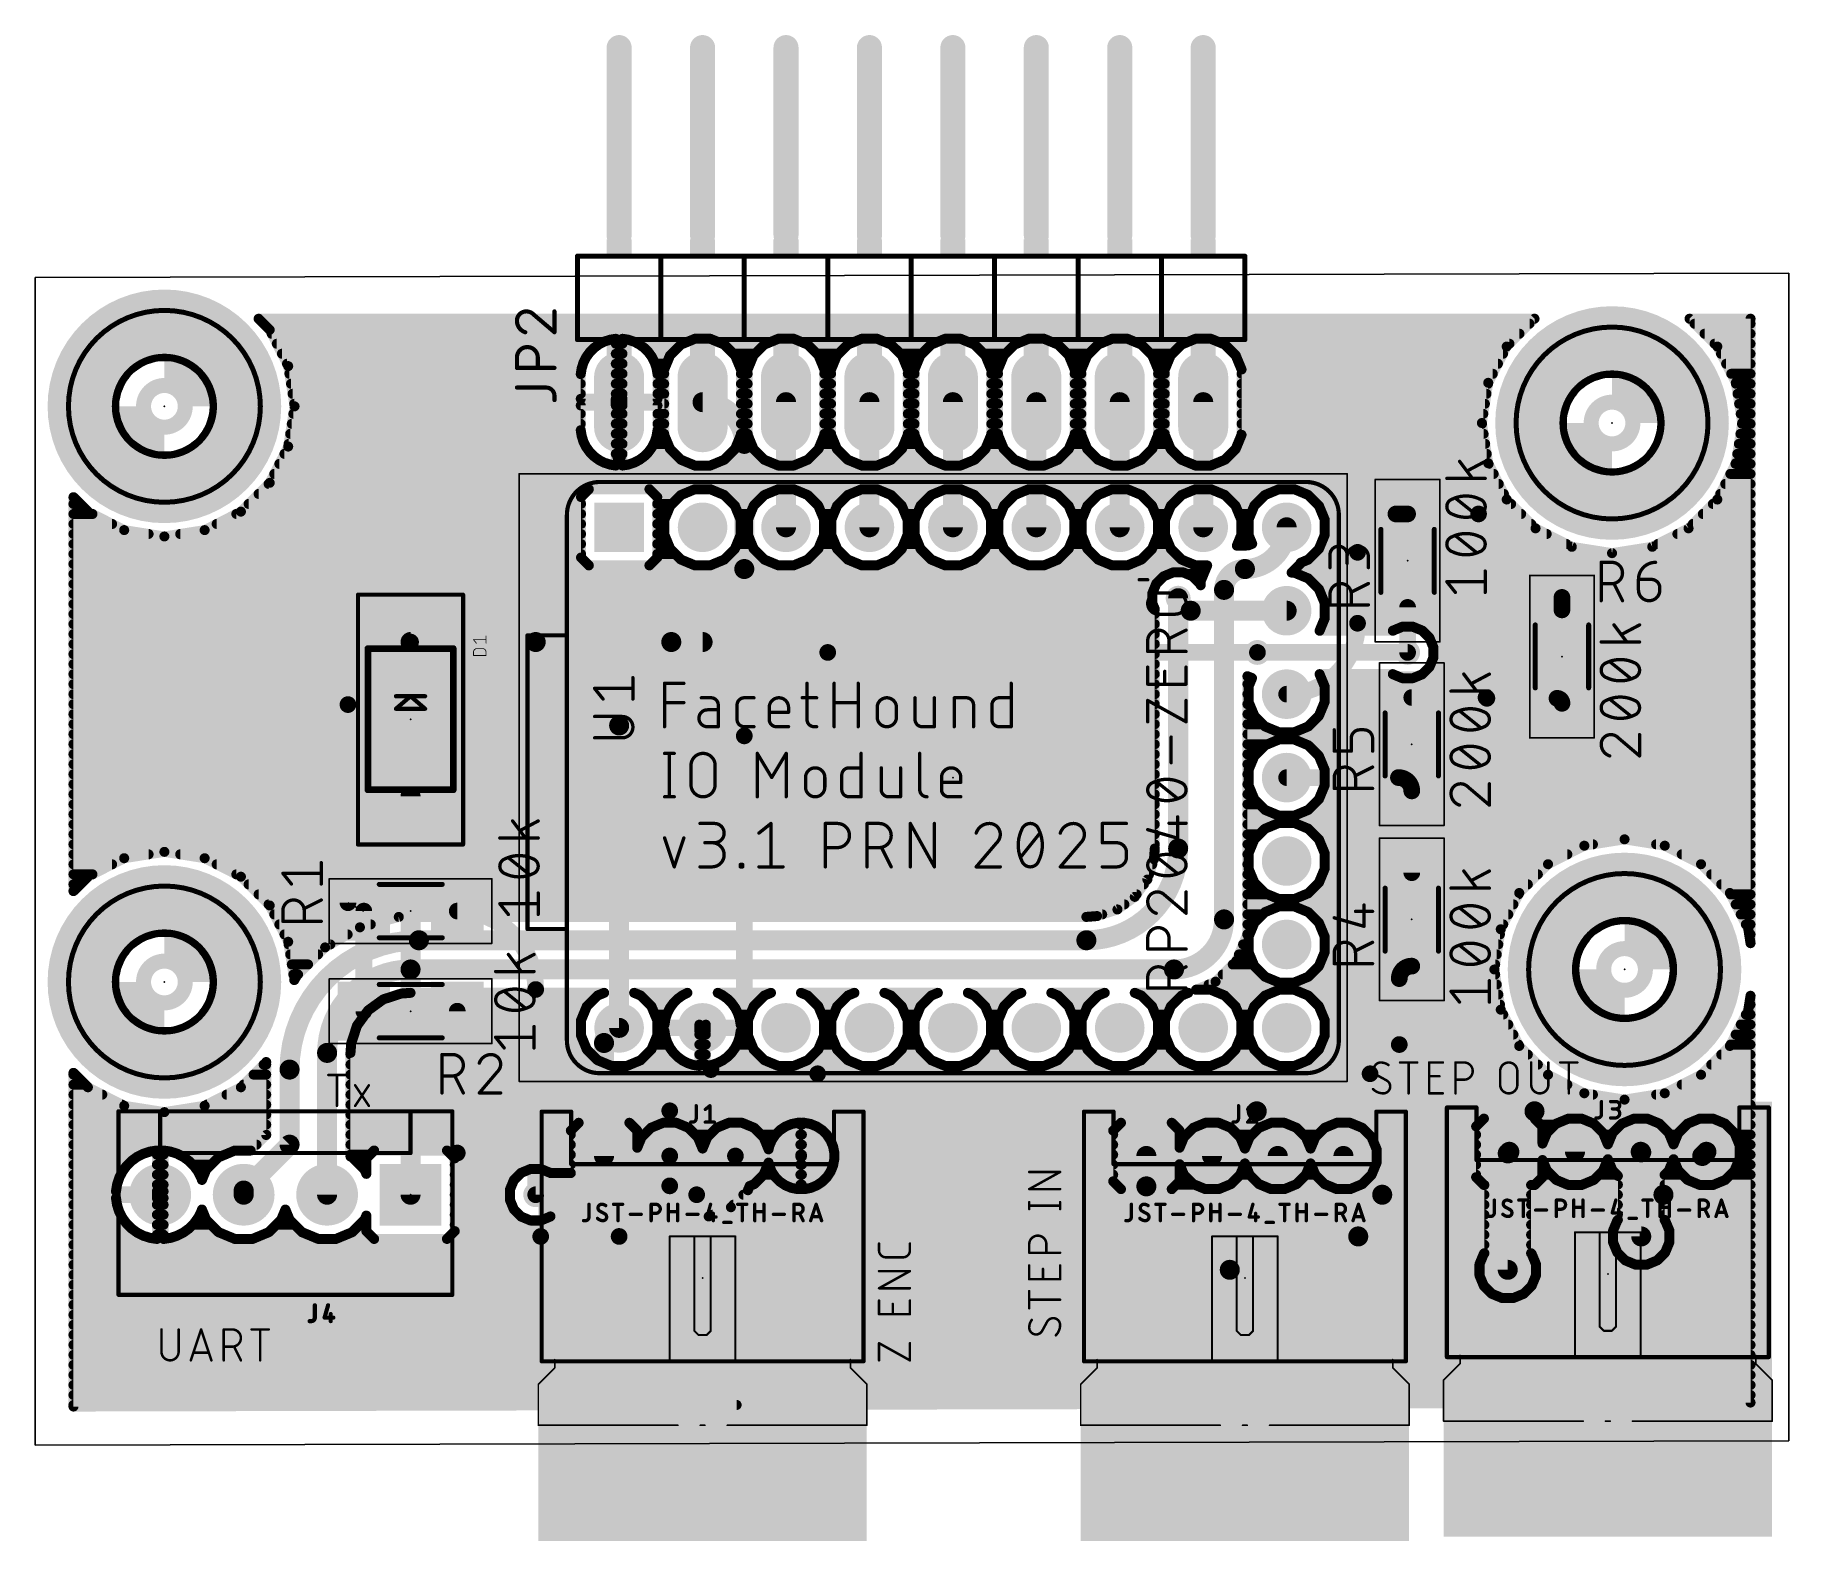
# Model space of a CAD drawing. Extents: x 1.3 to 54.7, y -2.9 to 42.9.
import ezdxf

# ---------------------------------------------------------------- set-up
doc = ezdxf.new("R2010")
doc.units = 0
for name, color, linetype in [('1', 12, 'CONTINUOUS'), ('16', 132, 'CONTINUOUS'), ('17', 110, 'CONTINUOUS'), ('18', 110, 'CONTINUOUS'), ('19', 53, 'CONTINUOUS'), ('20', 31, 'CONTINUOUS'), ('21', 253, 'CONTINUOUS'), ('23', 53, 'CONTINUOUS'), ('25', 253, 'CONTINUOUS'), ('27', 253, 'CONTINUOUS'), ('39', 12, 'CONTINUOUS'), ('40', 132, 'CONTINUOUS'), ('41', 12, 'CONTINUOUS'), ('42', 132, 'CONTINUOUS'), ('43', 110, 'CONTINUOUS'), ('51', 253, 'CONTINUOUS')]:
    doc.layers.add(name, color=color, linetype=linetype)

# ---------------------------------------------------------------- blocks, each defined once
blk = doc.blocks.new('RECT')
blk.add_solid([(-0.5, -0.5), (0.5, -0.5), (-0.5, 0.5), (0.5, 0.5)])
blk = doc.blocks.new('SQUAREP')
blk.add_solid([(-0.5, -0.5), (0.5, -0.5), (-0.5, 0.5), (0.5, 0.5)])
blk = doc.blocks.new('ROUNDP')
at = {"const_width": 0.5}
blk.add_lwpolyline([(0, -0.25, 1), (0, 0.25, 1), (0, -0.25)], format="xyb", dxfattribs=at)
blk = doc.blocks.new('LONGP100')
at = {"const_width": 1}
blk.add_lwpolyline([(-0.5, 0), (0.5, 0)], dxfattribs=at)
at = {"const_width": 0.5}
for points in [[(-0.5, 0.25, 1), (-0.5, -0.25)], [(0.5, -0.25, 1), (0.5, 0.25)]]:
    blk.add_lwpolyline(points, format="xyb", dxfattribs=at)
blk = doc.blocks.new('ROUNDV')
at = {"const_width": 0.5}
blk.add_lwpolyline([(0, -0.25, 1), (0, 0.25, 1), (0, -0.25)], format="xyb", dxfattribs=at)

msp = doc.modelspace()

# ---------------------------------------------------------------- linework, layer by layer
at = {"layer": '1'}
for points, const_width in [([(22.86, 30.48, 0.4142), (21.59, 31.75)], 0.6096), ([(21.59, 31.9024, 1), (21.59, 31.5976)], 0.3048), ([(24.2824, 31.75, 1), (23.9776, 31.75)], 0.3048), ([(26.8224, 31.75, 1), (26.5176, 31.75)], 0.3048), ([(29.3624, 31.75, 1), (29.0576, 31.75)], 0.3048), ([(31.9024, 31.75, 1), (31.5976, 31.75)], 0.3048), ([(34.4424, 31.75, 1), (34.1376, 31.75)], 0.3048), ([(36.9824, 31.75, 1), (36.6776, 31.75)], 0.3048), ([(23.0124, 30.48, 1), (22.7076, 30.48)], 0.3048), ([(22.7076, 30.48, 1), (23.0124, 30.48)], 0.3048), ([(42.697, 28.346, 0.4142), (41.529, 27.178)], 0.508), ([(42.697, 28.473, 1), (42.697, 28.219)], 0.254), ([(42.697, 28.219, 1), (42.697, 28.473)], 0.254), ([(43.053, 28.473, 1), (43.053, 28.219)], 0.254), ([(43.053, 28.219, 1), (43.053, 28.473)], 0.254), ([(47.752, 25.806, 0.4142), (45.212, 28.346)], 0.508), ([(45.212, 28.473, 1), (45.212, 28.219)], 0.254), ([(45.212, 28.219, 1), (45.212, 28.473)], 0.254), ([(23.9776, 27.94, 1), (24.2824, 27.94)], 0.3048), ([(26.5176, 27.94, 1), (26.8224, 27.94)], 0.3048), ([(29.0576, 27.94, 1), (29.3624, 27.94)], 0.3048), ([(31.5976, 27.94, 1), (31.9024, 27.94)], 0.3048), ([(34.1376, 27.94, 1), (34.4424, 27.94)], 0.3048), ([(36.6776, 27.94, 1), (36.9824, 27.94)], 0.3048), ([(41.656, 27.178, 1), (41.402, 27.178)], 0.254), ([(41.402, 27.178, 1), (41.656, 27.178)], 0.254), ([(20.6375, 24.4475, 0.4142), (22.86, 26.67)], 0.6096), ([(23.0124, 26.67, 1), (22.7076, 26.67)], 0.3048), ([(22.7076, 26.67, 1), (23.0124, 26.67)], 0.3048), ([(36.068, 25.781, 0.4142), (36.449, 25.4)], 0.6096), ([(36.2204, 25.781, 1), (35.9156, 25.781)], 0.3048), ([(36.449, 25.5524, 1), (36.449, 25.2476)], 0.3048), ([(36.449, 25.2476, 1), (36.449, 25.5524)], 0.3048), ([(39.37, 25.2476, 1), (39.37, 25.5524)], 0.3048), ([(43.18, 25.502, 1), (42.926, 25.502)], 0.254), ([(47.879, 25.806, 1), (47.625, 25.806)], 0.254), ([(47.625, 25.806, 1), (47.879, 25.806)], 0.254), ([(39.37, 22.86, 0.4142), (41.529, 25.019)], 0.508), ([(41.656, 25.019, 1), (41.402, 25.019)], 0.254), ([(41.402, 25.019, 1), (41.656, 25.019)], 0.254), ([(47.625, 25.425, 1), (47.879, 25.425)], 0.254), ([(12.7, 24.4475, 0.4142), (10.795, 22.5425)], 0.508), ([(12.7, 24.5999, 1), (12.7, 24.2951)], 0.3048), ([(12.7, 24.3205, 1), (12.7, 24.5745)], 0.254), ([(19.05, 21.9075, 0.4142), (16.51, 24.4475)], 0.6096), ([(16.51, 24.5999, 1), (16.51, 24.2951)], 0.3048), ([(16.51, 24.5999, 1), (16.51, 24.2951)], 0.3048), ([(16.51, 24.2951, 1), (16.51, 24.5999)], 0.3048), ([(20.6375, 24.5999, 1), (20.6375, 24.2951)], 0.3048), ([(20.6375, 24.5999, 1), (20.6375, 24.2951)], 0.3048), ([(20.6375, 24.2951, 1), (20.6375, 24.5999)], 0.3048), ([(21.59, 24.2951, 1), (21.59, 24.5999)], 0.3048), ([(25.4, 24.13, 0.4142), (22.86, 21.59)], 0.508), ([(25.4, 24.257, 1), (25.4, 24.003)], 0.254), ([(25.4, 24.003, 1), (25.4, 24.257)], 0.254), ([(38.481, 24.003, 1), (38.481, 24.257)], 0.254), ([(42.926, 24.13, 1), (43.18, 24.13)], 0.254), ([(39.37, 22.987, 1), (39.37, 22.733)], 0.254), ([(43.18, 22.885, 1), (43.18, 22.631)], 0.254), ([(45.466, 22.733, 0.4142), (45.441, 22.758)], 0.508), ([(45.441, 22.885, 1), (45.441, 22.631)], 0.254), ([(45.466, 22.86, 1), (45.466, 22.606)], 0.254), ([(45.441, 22.631, 1), (45.441, 22.885)], 0.254), ([(47.752, 22.581, 0.4142), (47.6, 22.733)], 0.508), ([(47.6, 22.86, 1), (47.6, 22.606)], 0.254), ([(47.6, 22.606, 1), (47.6, 22.86)], 0.254), ([(10.922, 22.5425, 1), (10.668, 22.5425)], 0.254), ([(10.668, 22.5425, 1), (10.922, 22.5425)], 0.254), ([(45.339, 22.733, 1), (45.593, 22.733)], 0.254), ([(47.625, 22.581, 1), (47.879, 22.581)], 0.254), ([(19.2024, 21.9075, 1), (18.8976, 21.9075)], 0.3048), ([(18.8976, 21.9075, 1), (19.2024, 21.9075)], 0.3048), ([(22.987, 21.59, 1), (22.733, 21.59)], 0.254), ([(22.733, 21.59, 1), (22.987, 21.59)], 0.254), ([(39.37, 20.447, 1), (39.37, 20.193)], 0.254), ([(43.18, 19.914, 0.4142), (42.774, 20.32)], 0.508), ([(42.774, 20.447, 1), (42.774, 20.193)], 0.254), ([(42.774, 20.193, 1), (42.774, 20.447)], 0.254), ([(12.8524, 19.7485, 1), (12.5476, 19.7485)], 0.3048), ([(43.307, 19.914, 1), (43.053, 19.914)], 0.254), ([(43.053, 19.914, 1), (43.307, 19.914)], 0.254), ([(43.053, 17.424, 1), (43.307, 17.424)], 0.254), ([(10.668, 16.51, 1), (10.922, 16.51)], 0.254), ([(11.405, 16.256, 1), (11.151, 16.256)], 0.254), ([(16.51, 13.868, 0.4142), (14.122, 16.256)], 0.508), ([(14.122, 16.383, 1), (14.122, 16.129)], 0.254), ([(43.18, 14.58, 0.4142), (42.799, 14.199)], 0.508), ([(42.926, 14.199, 1), (42.672, 14.199)], 0.254), ([(43.18, 14.453, 1), (43.18, 14.707)], 0.254), ([(16.637, 13.868, 1), (16.383, 13.868)], 0.254), ([(16.383, 13.868, 1), (16.637, 13.868)], 0.254), ([(42.672, 14.199, 1), (42.926, 14.199)], 0.254), ([(14.249, 13.208, 1), (13.995, 13.208)], 0.254), ([(11.151, 13.208, 1), (11.405, 13.208)], 0.254), ([(19.05, 12.7, 0.4142), (18.59, 12.24)], 0.6096), ([(18.8976, 12.7, 1), (19.2024, 12.7)], 0.3048), ([(19.05, 12.5476, 1), (19.05, 12.8524)], 0.3048), ([(18.7424, 12.24, 1), (18.4376, 12.24)], 0.3048), ([(18.4376, 12.24, 1), (18.7424, 12.24)], 0.3048), ([(21.844, 11.43, 0.4142), (22.86, 12.446)], 0.508), ([(22.987, 12.446, 1), (22.733, 12.446)], 0.254), ([(22.733, 12.446, 1), (22.987, 12.446)], 0.254), ([(41.91, 11.303, 0.4142), (42.799, 12.192)], 0.508), ([(42.926, 12.192, 1), (42.672, 12.192)], 0.254), ([(42.672, 12.192, 1), (42.926, 12.192)], 0.254), ([(21.844, 11.43, 0.4142), (20.59, 10.176)], 0.508), ([(21.844, 11.557, 1), (21.844, 11.303)], 0.254), ([(21.844, 11.303, 1), (21.844, 11.557)], 0.254), ([(25.093, 11.303, 0.4142), (22.59, 8.8)], 0.508), ([(25.093, 11.43, 1), (25.093, 11.176)], 0.254), ([(25.093, 11.176, 1), (25.093, 11.43)], 0.254), ([(41.91, 11.43, 1), (41.91, 11.176)], 0.254), ([(41.91, 11.176, 1), (41.91, 11.43)], 0.254), ([(20.717, 10.176, 1), (20.463, 10.176)], 0.254), ([(20.463, 10.176, 1), (20.717, 10.176)], 0.254), ([(38.46, 10.16, 0.4142), (37.1, 8.8)], 0.6096), ([(38.46, 10.3124, 1), (38.46, 10.0076)], 0.3048), ([(38.46, 10.0076, 1), (38.46, 10.3124)], 0.3048), ([(48.149, 8.927, 0.4142), (46.916, 10.16)], 0.6096), ([(46.916, 10.3124, 1), (46.916, 10.0076)], 0.3048), ([(46.916, 10.0076, 1), (46.916, 10.3124)], 0.3048), ([(14.122, 8.89, 0.4142), (16.662, 6.35)], 0.508), ([(14.249, 8.89, 1), (13.995, 8.89)], 0.254), ([(35.2524, 8.8, 1), (34.9476, 8.8)], 0.3048), ([(39.1, 8.8, 0.4142), (41.55, 6.35)], 0.6096), ([(39.2524, 8.8, 1), (38.9476, 8.8)], 0.3048), ([(41.1, 8.8, 0.4142), (42.28, 7.62)], 0.6096), ([(41.2524, 8.8, 1), (40.9476, 8.8)], 0.3048), ([(47.9966, 8.927, 1), (48.3014, 8.927)], 0.3048), ([(50.842, 7.62, 0.4142), (52.149, 8.927)], 0.6096), ([(52.3014, 8.927, 1), (51.9966, 8.927)], 0.3048), ([(52.2568, 8.8192, 1), (52.0412, 9.0348)], 0.3048), ([(13.995, 8.89, 1), (14.249, 8.89)], 0.254), ([(18.4376, 8.8, 1), (18.7424, 8.8)], 0.3048), ([(20.717, 8.8, 1), (20.463, 8.8)], 0.254), ([(20.463, 8.8, 1), (20.717, 8.8)], 0.254), ([(22.463, 8.8, 1), (22.717, 8.8)], 0.254), ([(36.9476, 8.8, 1), (37.2524, 8.8)], 0.3048), ([(51.9142, 8.9078, 1), (52.1298, 8.6922)], 0.3048), ([(19.05, 6.35, 0.4142), (20.59, 7.89)], 0.508), ([(20.717, 7.89, 1), (20.463, 7.89)], 0.254), ([(20.463, 7.89, 1), (20.717, 7.89)], 0.254), ([(35.1, 7.874, 0.4142), (37.64, 5.334)], 0.6096), ([(35.2524, 7.874, 1), (34.9476, 7.874)], 0.3048), ([(34.9476, 7.874, 1), (35.2524, 7.874)], 0.3048), ([(12.5476, 7.62, 1), (12.8524, 7.62)], 0.3048), ([(16.383, 7.62, 1), (16.637, 7.62)], 0.254), ([(42.28, 7.7724, 1), (42.28, 7.4676)], 0.3048), ([(42.28, 7.4676, 1), (42.28, 7.7724)], 0.3048), ([(50.842, 7.7724, 1), (50.842, 7.4676)], 0.3048), ([(50.842, 7.4676, 1), (50.842, 7.7724)], 0.3048), ([(16.662, 6.477, 1), (16.662, 6.223)], 0.254), ([(16.662, 6.223, 1), (16.662, 6.477)], 0.254), ([(19.05, 6.477, 1), (19.05, 6.223)], 0.254), ([(19.05, 6.223, 1), (19.05, 6.477)], 0.254), ([(41.55, 6.5024, 1), (41.55, 6.1976)], 0.3048), ([(41.55, 6.1976, 1), (41.55, 6.5024)], 0.3048), ([(50.165, 6.1976, 1), (50.165, 6.5024)], 0.3048), ([(37.64, 5.4864, 1), (37.64, 5.1816)], 0.3048), ([(37.64, 5.1816, 1), (37.64, 5.4864)], 0.3048), ([(46.101, 5.1816, 1), (46.101, 5.4864)], 0.3048)]:
    msp.add_lwpolyline(points, format="xyb", dxfattribs=dict(at, const_width=const_width))
for points, const_width in [([(24.13, 27.94), (24.13, 31.75)], 0.6096), ([(26.67, 27.94), (26.67, 31.75)], 0.6096), ([(29.21, 27.94), (29.21, 31.75)], 0.6096), ([(31.75, 27.94), (31.75, 31.75)], 0.6096), ([(34.29, 27.94), (34.29, 31.75)], 0.6096), ([(36.83, 27.94), (36.83, 31.75)], 0.6096), ([(22.86, 26.67), (22.86, 30.48)], 0.6096), ([(42.697, 28.346), (43.053, 28.346)], 0.508), ([(43.053, 28.346), (45.212, 28.346)], 0.508), ([(41.529, 25.019), (41.529, 27.178)], 0.508), ([(36.449, 25.4), (39.37, 25.4)], 0.6096), ([(43.053, 24.13), (43.053, 25.502)], 0.508), ([(47.752, 25.806), (47.752, 25.425)], 0.508), ([(12.7, 24.4475), (16.51, 24.4475)], 0.6096), ([(16.51, 24.4475), (20.6375, 24.4475)], 0.6096), ([(20.6375, 24.4475), (21.59, 24.4475)], 0.6096), ([(25.4, 24.13), (38.481, 24.13)], 0.508), ([(43.18, 22.758), (45.441, 22.758)], 0.508), ([(47.6, 22.733), (45.466, 22.733)], 0.508), ([(10.795, 22.5425), (10.795, 16.51)], 0.508), ([(19.05, 12.7), (19.05, 21.9075)], 0.6096), ([(22.86, 12.446), (22.86, 21.59)], 0.508), ([(39.37, 20.32), (42.774, 20.32)], 0.508), ([(12.7, 19.7485), (12.7, 7.62)], 0.6096), ([(43.18, 19.914), (43.18, 17.424)], 0.508), ([(11.278, 16.256), (11.278, 13.208)], 0.508), ([(42.799, 12.192), (42.799, 14.199)], 0.508), ([(16.51, 13.868), (16.51, 7.62)], 0.508), ([(14.122, 13.208), (14.122, 8.89)], 0.508), ([(18.59, 8.8), (18.59, 12.24)], 0.6096), ([(25.093, 11.303), (41.91, 11.303)], 0.508), ([(20.59, 8.8), (20.59, 10.176)], 0.508), ([(38.46, 10.16), (46.916, 10.16)], 0.6096), ([(35.1, 8.8), (35.1, 7.874)], 0.6096), ([(52.149, 8.927), (52.022, 8.8)], 0.6096), ([(20.59, 7.89), (20.59, 8.8)], 0.508), ([(42.28, 7.62), (50.842, 7.62)], 0.6096), ([(16.662, 6.35), (19.05, 6.35)], 0.508), ([(41.55, 6.35), (50.165, 6.35)], 0.6096), ([(37.64, 5.334), (46.101, 5.334)], 0.6096)]:
    msp.add_lwpolyline(points, dxfattribs=dict(at, const_width=const_width))
at = {"layer": '16'}
for points, const_width in [([(8.4126, 33.952), (8.0747, 34.29)], 0.3048), ([(8.0747, 34.29), (46.9163, 34.29)], 0.3048), ([(8.2271, 34.1376), (46.7639, 34.1376)], 0.3048), ([(46.9163, 34.29), (46.0704, 33.444)], 0.3048), ([(52.4816, 33.444), (51.6357, 34.29)], 0.3048), ([(51.6357, 34.29), (53.4926, 34.29)], 0.3048), ([(51.7881, 34.1376), (53.4926, 34.1376)], 0.3048), ([(53.4926, 34.29), (53.4926, 15.2785)], 0.3048), ([(8.9755, 32.8474), (8.4126, 33.952)], 0.3048), ([(8.4126, 33.952), (8.4126, 33.952)], 0.3048), ([(8.4126, 33.952), (8.4126, 33.952)], 0.3048), ([(8.4734, 33.8328), (46.4591, 33.8328)], 0.3048), ([(8.6287, 33.528), (18.4704, 33.528)], 0.3048), ([(18.4376, 33.5113), (18.2888, 33.4032)], 0.3048), ([(18.6015, 33.5948), (18.4376, 33.5113)], 0.3048), ([(18.7764, 33.6516), (18.6015, 33.5948)], 0.3048), ([(18.9484, 33.6789), (18.7764, 33.6516)], 0.3048), ([(18.9484, 31.8516), (18.9484, 33.6789)], 0.3048), ([(18.9484, 33.528), (19.1516, 33.528)], 0.3048), ([(19.3236, 33.6516), (19.1516, 33.6789)], 0.3048), ([(19.1516, 33.6789), (19.1516, 31.8516)], 0.3048), ([(19.4985, 33.5948), (19.3236, 33.6516)], 0.3048), ([(19.6624, 33.5113), (19.4985, 33.5948)], 0.3048), ([(19.6296, 33.528), (20.9897, 33.528)], 0.3048), ([(19.8112, 33.4032), (19.6624, 33.5113)], 0.3048), ([(20.9282, 33.5025), (20.5995, 33.1738)], 0.3048), ([(21.3576, 33.6804), (20.9282, 33.5025)], 0.3048), ([(21.8224, 33.6804), (21.3576, 33.6804)], 0.3048), ([(22.2518, 33.5025), (21.8224, 33.6804)], 0.3048), ([(22.1903, 33.528), (23.5297, 33.528)], 0.3048), ([(22.5805, 33.1738), (22.2518, 33.5025)], 0.3048), ([(23.4682, 33.5025), (23.1395, 33.1738)], 0.3048), ([(23.8976, 33.6804), (23.4682, 33.5025)], 0.3048), ([(24.3624, 33.6804), (23.8976, 33.6804)], 0.3048), ([(24.7918, 33.5025), (24.3624, 33.6804)], 0.3048), ([(24.7303, 33.528), (26.0697, 33.528)], 0.3048), ([(25.1205, 33.1738), (24.7918, 33.5025)], 0.3048), ([(26.0082, 33.5025), (25.6795, 33.1738)], 0.3048), ([(26.4376, 33.6804), (26.0082, 33.5025)], 0.3048), ([(26.9024, 33.6804), (26.4376, 33.6804)], 0.3048), ([(27.3318, 33.5025), (26.9024, 33.6804)], 0.3048), ([(27.2703, 33.528), (28.6097, 33.528)], 0.3048), ([(27.6605, 33.1738), (27.3318, 33.5025)], 0.3048), ([(28.5482, 33.5025), (28.2195, 33.1738)], 0.3048), ([(28.9776, 33.6804), (28.5482, 33.5025)], 0.3048), ([(29.4424, 33.6804), (28.9776, 33.6804)], 0.3048), ([(29.8718, 33.5025), (29.4424, 33.6804)], 0.3048), ([(29.8103, 33.528), (31.1497, 33.528)], 0.3048), ([(30.2005, 33.1738), (29.8718, 33.5025)], 0.3048), ([(31.0882, 33.5025), (30.7595, 33.1738)], 0.3048), ([(31.5176, 33.6804), (31.0882, 33.5025)], 0.3048), ([(31.9824, 33.6804), (31.5176, 33.6804)], 0.3048), ([(32.4118, 33.5025), (31.9824, 33.6804)], 0.3048), ([(32.3503, 33.528), (33.6897, 33.528)], 0.3048), ([(32.7405, 33.1738), (32.4118, 33.5025)], 0.3048), ([(33.6282, 33.5025), (33.2995, 33.1738)], 0.3048), ([(34.0576, 33.6804), (33.6282, 33.5025)], 0.3048), ([(34.5224, 33.6804), (34.0576, 33.6804)], 0.3048), ([(34.9518, 33.5025), (34.5224, 33.6804)], 0.3048), ([(34.8903, 33.528), (36.2297, 33.528)], 0.3048), ([(35.2805, 33.1738), (34.9518, 33.5025)], 0.3048), ([(36.1682, 33.5025), (35.8395, 33.1738)], 0.3048), ([(36.5976, 33.6804), (36.1682, 33.5025)], 0.3048), ([(37.0624, 33.6804), (36.5976, 33.6804)], 0.3048), ([(37.4918, 33.5025), (37.0624, 33.6804)], 0.3048), ([(37.4303, 33.528), (46.1543, 33.528)], 0.3048), ([(37.8205, 33.1738), (37.4918, 33.5025)], 0.3048), ([(52.0929, 33.8328), (53.4926, 33.8328)], 0.3048), ([(52.3977, 33.528), (53.4926, 33.528)], 0.3048), ([(8.784, 33.2232), (18.1225, 33.2232)], 0.3048), ([(17.9672, 32.9605), (17.9104, 32.7856)], 0.3048), ([(18.0507, 33.1244), (17.9672, 32.9605)], 0.3048), ([(18.1588, 33.2732), (18.0507, 33.1244)], 0.3048), ([(18.2888, 33.4032), (18.1588, 33.2732)], 0.3048), ([(18.9484, 33.2232), (19.1516, 33.2232)], 0.3048), ([(19.9412, 33.2732), (19.8112, 33.4032)], 0.3048), ([(20.0493, 33.1244), (19.9412, 33.2732)], 0.3048), ([(19.9775, 33.2232), (20.6488, 33.2232)], 0.3048), ([(20.1328, 32.9605), (20.0493, 33.1244)], 0.3048), ([(20.1896, 32.7856), (20.1328, 32.9605)], 0.3048), ([(20.5995, 33.1738), (20.4216, 32.7444)], 0.3048), ([(22.5312, 33.2232), (23.1888, 33.2232)], 0.3048), ([(22.7584, 32.7444), (22.5805, 33.1738)], 0.3048), ([(23.1395, 33.1738), (22.9616, 32.7444)], 0.3048), ([(25.0712, 33.2232), (25.7288, 33.2232)], 0.3048), ([(25.2984, 32.7444), (25.1205, 33.1738)], 0.3048), ([(25.6795, 33.1738), (25.5016, 32.7444)], 0.3048), ([(27.6112, 33.2232), (28.2688, 33.2232)], 0.3048), ([(27.8384, 32.7444), (27.6605, 33.1738)], 0.3048), ([(28.2195, 33.1738), (28.0416, 32.7444)], 0.3048), ([(30.1512, 33.2232), (30.8088, 33.2232)], 0.3048), ([(30.3784, 32.7444), (30.2005, 33.1738)], 0.3048), ([(30.7595, 33.1738), (30.5816, 32.7444)], 0.3048), ([(32.6912, 33.2232), (33.3488, 33.2232)], 0.3048), ([(32.9184, 32.7444), (32.7405, 33.1738)], 0.3048), ([(33.2995, 33.1738), (33.1216, 32.7444)], 0.3048), ([(35.2312, 33.2232), (35.8888, 33.2232)], 0.3048), ([(35.4584, 32.7444), (35.2805, 33.1738)], 0.3048), ([(35.8395, 33.1738), (35.6616, 32.7444)], 0.3048), ([(37.7712, 33.2232), (45.9578, 33.2232)], 0.3048), ([(37.9984, 32.7444), (37.8205, 33.1738)], 0.3048), ([(46.0704, 33.444), (45.5075, 32.3394)], 0.3048), ([(46.0704, 33.444), (46.0704, 33.444)], 0.3048), ([(53.0445, 32.3394), (52.4816, 33.444)], 0.3048), ([(52.4816, 33.444), (52.4816, 33.444)], 0.3048), ([(52.5942, 33.2232), (53.4926, 33.2232)], 0.3048), ([(8.9393, 32.9184), (17.9535, 32.9184)], 0.3048), ([(9.1694, 31.623), (8.9755, 32.8474)], 0.3048), ([(8.9755, 32.8474), (8.9755, 32.8474)], 0.3048), ([(9.0125, 32.6136), (17.8831, 32.6136)], 0.3048), ([(17.9104, 32.7856), (17.8816, 32.604)], 0.3048), ([(17.8816, 32.604), (17.8816, 31.8516)], 0.3048), ([(18.9484, 32.9184), (19.1516, 32.9184)], 0.3048), ([(18.9484, 32.6136), (19.1516, 32.6136)], 0.3048), ([(20.1465, 32.9184), (20.4937, 32.9184)], 0.3048), ([(20.2184, 32.604), (20.1896, 32.7856)], 0.3048), ([(20.2169, 32.6136), (20.4216, 32.6136)], 0.3048), ([(20.2184, 31.8516), (20.2184, 32.604)], 0.3048), ([(20.4216, 32.7444), (20.4216, 30.7556)], 0.3048), ([(22.6863, 32.9184), (23.0337, 32.9184)], 0.3048), ([(22.7584, 30.7556), (22.7584, 32.7444)], 0.3048), ([(22.7584, 32.6136), (22.9616, 32.6136)], 0.3048), ([(22.9616, 32.7444), (22.9616, 30.7556)], 0.3048), ([(25.2263, 32.9184), (25.5737, 32.9184)], 0.3048), ([(25.2984, 30.7556), (25.2984, 32.7444)], 0.3048), ([(25.2984, 32.6136), (25.5016, 32.6136)], 0.3048), ([(25.5016, 32.7444), (25.5016, 30.7556)], 0.3048), ([(27.7663, 32.9184), (28.1137, 32.9184)], 0.3048), ([(27.8384, 30.7556), (27.8384, 32.7444)], 0.3048), ([(27.8384, 32.6136), (28.0416, 32.6136)], 0.3048), ([(28.0416, 32.7444), (28.0416, 30.7556)], 0.3048), ([(30.3063, 32.9184), (30.6537, 32.9184)], 0.3048), ([(30.3784, 30.7556), (30.3784, 32.7444)], 0.3048), ([(30.3784, 32.6136), (30.5816, 32.6136)], 0.3048), ([(30.5816, 32.7444), (30.5816, 30.7556)], 0.3048), ([(32.8463, 32.9184), (33.1937, 32.9184)], 0.3048), ([(32.9184, 30.7556), (32.9184, 32.7444)], 0.3048), ([(32.9184, 32.6136), (33.1216, 32.6136)], 0.3048), ([(33.1216, 32.7444), (33.1216, 30.7556)], 0.3048), ([(35.3863, 32.9184), (35.7337, 32.9184)], 0.3048), ([(35.4584, 30.7556), (35.4584, 32.7444)], 0.3048), ([(35.4584, 32.6136), (35.6616, 32.6136)], 0.3048), ([(35.6616, 32.7444), (35.6616, 30.7556)], 0.3048), ([(37.9263, 32.9184), (45.8025, 32.9184)], 0.3048), ([(37.9984, 30.7556), (37.9984, 32.7444)], 0.3048), ([(37.9984, 32.6136), (45.6472, 32.6136)], 0.3048), ([(52.7495, 32.9184), (53.4926, 32.9184)], 0.3048), ([(52.9048, 32.6136), (53.4926, 32.6136)], 0.3048), ([(9.0608, 32.3088), (17.8816, 32.3088)], 0.3048), ([(9.1091, 32.004), (17.8816, 32.004)], 0.3048), ([(18.9484, 32.3088), (19.1516, 32.3088)], 0.3048), ([(18.9484, 32.004), (19.1516, 32.004)], 0.3048), ([(20.2184, 32.3088), (20.4216, 32.3088)], 0.3048), ([(20.2184, 32.004), (20.4216, 32.004)], 0.3048), ([(22.7584, 32.3088), (22.9616, 32.3088)], 0.3048), ([(22.7584, 32.004), (22.9616, 32.004)], 0.3048), ([(25.2984, 32.3088), (25.5016, 32.3088)], 0.3048), ([(25.2984, 32.004), (25.5016, 32.004)], 0.3048), ([(27.8384, 32.3088), (28.0416, 32.3088)], 0.3048), ([(27.8384, 32.004), (28.0416, 32.004)], 0.3048), ([(30.3784, 32.3088), (30.5816, 32.3088)], 0.3048), ([(30.3784, 32.004), (30.5816, 32.004)], 0.3048), ([(32.9184, 32.3088), (33.1216, 32.3088)], 0.3048), ([(32.9184, 32.004), (33.1216, 32.004)], 0.3048), ([(35.4584, 32.3088), (35.6616, 32.3088)], 0.3048), ([(35.4584, 32.004), (35.6616, 32.004)], 0.3048), ([(37.9984, 32.3088), (45.5027, 32.3088)], 0.3048), ([(37.9984, 32.004), (45.4544, 32.004)], 0.3048), ([(45.5075, 32.3394), (45.3136, 31.115)], 0.3048), ([(45.5075, 32.3394), (45.5075, 32.3394)], 0.3048), ([(53.2384, 31.115), (53.0445, 32.3394)], 0.3048), ([(53.0445, 32.3394), (53.0445, 32.3394)], 0.3048), ([(53.0493, 32.3088), (53.4926, 32.3088)], 0.3048), ([(53.0976, 32.004), (53.4926, 32.004)], 0.3048), ([(8.9755, 30.3986), (9.1694, 31.623)], 0.3048), ([(9.1332, 31.3944), (17.8816, 31.3944)], 0.3048), ([(9.1573, 31.6992), (18.9484, 31.6992)], 0.3048), ([(17.8816, 31.8516), (18.9484, 31.8516)], 0.3048), ([(18.9484, 31.6484), (17.8816, 31.6484)], 0.3048), ([(17.8816, 31.6484), (17.8816, 30.896)], 0.3048), ([(19.1516, 31.8516), (18.9484, 31.8516)], 0.3048), ([(18.9484, 31.8516), (18.9484, 31.6484)], 0.3048), ([(18.9484, 29.8211), (18.9484, 31.6484)], 0.3048), ([(18.9484, 31.6484), (19.1516, 31.6484)], 0.3048), ([(18.9484, 31.3944), (19.1516, 31.3944)], 0.3048), ([(19.1516, 31.6484), (19.1516, 31.8516)], 0.3048), ([(19.1516, 31.8516), (20.2184, 31.8516)], 0.3048), ([(19.1516, 31.6992), (20.4216, 31.6992)], 0.3048), ([(19.1516, 31.6484), (19.1516, 29.8211)], 0.3048), ([(20.2184, 31.6484), (19.1516, 31.6484)], 0.3048), ([(20.2184, 30.896), (20.2184, 31.6484)], 0.3048), ([(20.2184, 31.3944), (20.4216, 31.3944)], 0.3048), ([(22.7584, 31.6992), (22.9616, 31.6992)], 0.3048), ([(22.7584, 31.3944), (22.9616, 31.3944)], 0.3048), ([(25.2984, 31.6992), (25.5016, 31.6992)], 0.3048), ([(25.2984, 31.3944), (25.5016, 31.3944)], 0.3048), ([(27.8384, 31.6992), (28.0416, 31.6992)], 0.3048), ([(27.8384, 31.3944), (28.0416, 31.3944)], 0.3048), ([(30.3784, 31.6992), (30.5816, 31.6992)], 0.3048), ([(30.3784, 31.3944), (30.5816, 31.3944)], 0.3048), ([(32.9184, 31.6992), (33.1216, 31.6992)], 0.3048), ([(32.9184, 31.3944), (33.1216, 31.3944)], 0.3048), ([(35.4584, 31.6992), (35.6616, 31.6992)], 0.3048), ([(35.4584, 31.3944), (35.6616, 31.3944)], 0.3048), ([(37.9984, 31.6992), (45.4061, 31.6992)], 0.3048), ([(37.9984, 31.3944), (45.3579, 31.3944)], 0.3048), ([(53.1459, 31.6992), (53.4926, 31.6992)], 0.3048), ([(53.1941, 31.3944), (53.4926, 31.3944)], 0.3048), ([(9.0849, 31.0896), (17.8816, 31.0896)], 0.3048), ([(17.8816, 30.896), (17.9104, 30.7144)], 0.3048), ([(18.9484, 31.0896), (19.1516, 31.0896)], 0.3048), ([(20.1896, 30.7144), (20.2184, 30.896)], 0.3048), ([(20.2184, 31.0896), (20.4216, 31.0896)], 0.3048), ([(22.7584, 31.0896), (22.9616, 31.0896)], 0.3048), ([(25.2984, 31.0896), (25.5016, 31.0896)], 0.3048), ([(27.8384, 31.0896), (28.0416, 31.0896)], 0.3048), ([(30.3784, 31.0896), (30.5816, 31.0896)], 0.3048), ([(32.9184, 31.0896), (33.1216, 31.0896)], 0.3048), ([(35.4584, 31.0896), (35.6616, 31.0896)], 0.3048), ([(37.9984, 31.0896), (45.3176, 31.0896)], 0.3048), ([(45.3136, 31.115), (45.3136, 31.115)], 0.3048), ([(45.3136, 31.115), (45.5075, 29.8906)], 0.3048), ([(53.0445, 29.8906), (53.2384, 31.115)], 0.3048), ([(53.2344, 31.0896), (53.4926, 31.0896)], 0.3048), ([(8.4126, 29.294), (8.9755, 30.3986)], 0.3048), ([(8.9755, 30.3986), (8.9755, 30.3986)], 0.3048), ([(8.9884, 30.48), (17.9975, 30.48)], 0.3048), ([(9.0366, 30.7848), (17.8992, 30.7848)], 0.3048), ([(17.9104, 30.7144), (17.9672, 30.5395)], 0.3048), ([(17.9672, 30.5395), (18.0507, 30.3756)], 0.3048), ([(18.0507, 30.3756), (18.1588, 30.2268)], 0.3048), ([(18.9484, 30.7848), (19.1516, 30.7848)], 0.3048), ([(18.9484, 30.48), (19.1516, 30.48)], 0.3048), ([(19.9412, 30.2268), (20.0493, 30.3756)], 0.3048), ([(20.0493, 30.3756), (20.1328, 30.5395)], 0.3048), ([(20.1025, 30.48), (20.5358, 30.48)], 0.3048), ([(20.1328, 30.5395), (20.1896, 30.7144)], 0.3048), ([(20.2008, 30.7848), (20.4216, 30.7848)], 0.3048), ([(20.4216, 30.7556), (20.5995, 30.3262)], 0.3048), ([(20.5995, 30.3262), (20.9282, 29.9975)], 0.3048), ([(22.2518, 29.9975), (22.5805, 30.3262)], 0.3048), ([(22.5805, 30.3262), (22.7584, 30.7556)], 0.3048), ([(22.6442, 30.48), (23.0758, 30.48)], 0.3048), ([(22.7584, 30.7848), (22.9616, 30.7848)], 0.3048), ([(22.9616, 30.7556), (23.1395, 30.3262)], 0.3048), ([(23.1395, 30.3262), (23.4682, 29.9975)], 0.3048), ([(24.7918, 29.9975), (25.1205, 30.3262)], 0.3048), ([(25.1205, 30.3262), (25.2984, 30.7556)], 0.3048), ([(25.1842, 30.48), (25.6158, 30.48)], 0.3048), ([(25.2984, 30.7848), (25.5016, 30.7848)], 0.3048), ([(25.5016, 30.7556), (25.6795, 30.3262)], 0.3048), ([(25.6795, 30.3262), (26.0082, 29.9975)], 0.3048), ([(27.3318, 29.9975), (27.6605, 30.3262)], 0.3048), ([(27.6605, 30.3262), (27.8384, 30.7556)], 0.3048), ([(27.7242, 30.48), (28.1558, 30.48)], 0.3048), ([(27.8384, 30.7848), (28.0416, 30.7848)], 0.3048), ([(28.0416, 30.7556), (28.2195, 30.3262)], 0.3048), ([(28.2195, 30.3262), (28.5482, 29.9975)], 0.3048), ([(29.8718, 29.9975), (30.2005, 30.3262)], 0.3048), ([(30.2005, 30.3262), (30.3784, 30.7556)], 0.3048), ([(30.2642, 30.48), (30.6958, 30.48)], 0.3048), ([(30.3784, 30.7848), (30.5816, 30.7848)], 0.3048), ([(30.5816, 30.7556), (30.7595, 30.3262)], 0.3048), ([(30.7595, 30.3262), (31.0882, 29.9975)], 0.3048), ([(32.4118, 29.9975), (32.7405, 30.3262)], 0.3048), ([(32.7405, 30.3262), (32.9184, 30.7556)], 0.3048), ([(32.8042, 30.48), (33.2358, 30.48)], 0.3048), ([(32.9184, 30.7848), (33.1216, 30.7848)], 0.3048), ([(33.1216, 30.7556), (33.2995, 30.3262)], 0.3048), ([(33.2995, 30.3262), (33.6282, 29.9975)], 0.3048), ([(34.9518, 29.9975), (35.2805, 30.3262)], 0.3048), ([(35.2805, 30.3262), (35.4584, 30.7556)], 0.3048), ([(35.3442, 30.48), (35.7758, 30.48)], 0.3048), ([(35.4584, 30.7848), (35.6616, 30.7848)], 0.3048), ([(35.6616, 30.7556), (35.8395, 30.3262)], 0.3048), ([(35.8395, 30.3262), (36.1682, 29.9975)], 0.3048), ([(37.4918, 29.9975), (37.8205, 30.3262)], 0.3048), ([(37.8205, 30.3262), (37.9984, 30.7556)], 0.3048), ([(37.8842, 30.48), (45.4142, 30.48)], 0.3048), ([(37.9984, 30.7848), (45.3659, 30.7848)], 0.3048), ([(53.1378, 30.48), (53.4926, 30.48)], 0.3048), ([(53.1861, 30.7848), (53.4926, 30.7848)], 0.3048), ([(8.7064, 29.8704), (18.7086, 29.8704)], 0.3048), ([(8.8617, 30.1752), (18.2104, 30.1752)], 0.3048), ([(18.1588, 30.2268), (18.2888, 30.0968)], 0.3048), ([(18.2888, 30.0968), (18.4376, 29.9887)], 0.3048), ([(18.4376, 29.9887), (18.6015, 29.9052)], 0.3048), ([(18.6015, 29.9052), (18.7764, 29.8484)], 0.3048), ([(18.7764, 29.8484), (18.9484, 29.8211)], 0.3048), ([(18.9484, 30.1752), (19.1516, 30.1752)], 0.3048), ([(18.9484, 29.8704), (19.1516, 29.8704)], 0.3048), ([(19.1516, 29.8211), (19.3236, 29.8484)], 0.3048), ([(19.3236, 29.8484), (19.4985, 29.9052)], 0.3048), ([(19.3914, 29.8704), (21.2349, 29.8704)], 0.3048), ([(19.4985, 29.9052), (19.6624, 29.9887)], 0.3048), ([(19.6624, 29.9887), (19.8112, 30.0968)], 0.3048), ([(19.8112, 30.0968), (19.9412, 30.2268)], 0.3048), ([(19.8896, 30.1752), (20.7504, 30.1752)], 0.3048), ([(20.9282, 29.9975), (21.3576, 29.8196)], 0.3048), ([(21.3576, 29.8196), (21.8224, 29.8196)], 0.3048), ([(21.8224, 29.8196), (22.2518, 29.9975)], 0.3048), ([(21.9451, 29.8704), (23.7749, 29.8704)], 0.3048), ([(22.4296, 30.1752), (23.2904, 30.1752)], 0.3048), ([(23.4682, 29.9975), (23.8976, 29.8196)], 0.3048), ([(23.8976, 29.8196), (24.3624, 29.8196)], 0.3048), ([(24.3624, 29.8196), (24.7918, 29.9975)], 0.3048), ([(24.4851, 29.8704), (26.3149, 29.8704)], 0.3048), ([(24.9696, 30.1752), (25.8304, 30.1752)], 0.3048), ([(26.0082, 29.9975), (26.4376, 29.8196)], 0.3048), ([(26.4376, 29.8196), (26.9024, 29.8196)], 0.3048), ([(26.9024, 29.8196), (27.3318, 29.9975)], 0.3048), ([(27.0251, 29.8704), (28.8549, 29.8704)], 0.3048), ([(27.5096, 30.1752), (28.3704, 30.1752)], 0.3048), ([(28.5482, 29.9975), (28.9776, 29.8196)], 0.3048), ([(28.9776, 29.8196), (29.4424, 29.8196)], 0.3048), ([(29.4424, 29.8196), (29.8718, 29.9975)], 0.3048), ([(29.5651, 29.8704), (31.3949, 29.8704)], 0.3048), ([(30.0496, 30.1752), (30.9104, 30.1752)], 0.3048), ([(31.0882, 29.9975), (31.5176, 29.8196)], 0.3048), ([(31.5176, 29.8196), (31.9824, 29.8196)], 0.3048), ([(31.9824, 29.8196), (32.4118, 29.9975)], 0.3048), ([(32.105, 29.8704), (33.9349, 29.8704)], 0.3048), ([(32.5896, 30.1752), (33.4504, 30.1752)], 0.3048), ([(33.6282, 29.9975), (34.0576, 29.8196)], 0.3048), ([(34.0576, 29.8196), (34.5224, 29.8196)], 0.3048), ([(34.5224, 29.8196), (34.9518, 29.9975)], 0.3048), ([(34.6451, 29.8704), (36.4749, 29.8704)], 0.3048), ([(35.1296, 30.1752), (35.9904, 30.1752)], 0.3048), ([(36.1682, 29.9975), (36.5976, 29.8196)], 0.3048), ([(36.5976, 29.8196), (37.0624, 29.8196)], 0.3048), ([(37.0624, 29.8196), (37.4918, 29.9975)], 0.3048), ([(37.1851, 29.8704), (45.5178, 29.8704)], 0.3048), ([(37.6696, 30.1752), (45.4625, 30.1752)], 0.3048), ([(45.5075, 29.8906), (45.5075, 29.8906)], 0.3048), ([(45.5075, 29.8906), (46.0704, 28.786)], 0.3048), ([(52.4816, 28.786), (53.0445, 29.8906)], 0.3048), ([(53.0342, 29.8704), (53.4926, 29.8704)], 0.3048), ([(53.0445, 29.8906), (53.0445, 29.8906)], 0.3048), ([(53.0895, 30.1752), (53.4926, 30.1752)], 0.3048), ([(7.536, 28.4174), (8.4126, 29.294)], 0.3048), ([(8.3795, 29.2608), (45.8284, 29.2608)], 0.3048), ([(8.4126, 29.294), (8.4126, 29.294)], 0.3048), ([(8.5511, 29.5656), (45.6731, 29.5656)], 0.3048), ([(52.7236, 29.2608), (53.4926, 29.2608)], 0.3048), ([(52.8789, 29.5656), (53.4926, 29.5656)], 0.3048), ([(2.4384, 16.8631), (2.4384, 28.8569)], 0.3048), ([(2.4384, 28.8569), (2.878, 28.4174)], 0.3048), ([(8.0747, 28.956), (17.9833, 28.956)], 0.3048), ([(18.1277, 29.1004), (17.8896, 28.8623)], 0.3048), ([(17.8896, 28.8623), (17.8896, 27.0177)], 0.3048), ([(19.9723, 29.1004), (18.1277, 29.1004)], 0.3048), ([(20.2104, 28.8623), (19.9723, 29.1004)], 0.3048), ([(20.1167, 28.956), (21.0106, 28.956)], 0.3048), ([(20.2104, 27.0177), (20.2104, 28.8623)], 0.3048), ([(20.9327, 28.9237), (20.6063, 28.5973)], 0.3048), ([(21.3592, 29.1004), (20.9327, 28.9237)], 0.3048), ([(21.8208, 29.1004), (21.3592, 29.1004)], 0.3048), ([(22.2473, 28.9237), (21.8208, 29.1004)], 0.3048), ([(22.1694, 28.956), (23.5506, 28.956)], 0.3048), ([(22.5737, 28.5973), (22.2473, 28.9237)], 0.3048), ([(23.4727, 28.9237), (23.1463, 28.5973)], 0.3048), ([(23.8992, 29.1004), (23.4727, 28.9237)], 0.3048), ([(24.3608, 29.1004), (23.8992, 29.1004)], 0.3048), ([(24.7873, 28.9237), (24.3608, 29.1004)], 0.3048), ([(24.7094, 28.956), (26.0906, 28.956)], 0.3048), ([(25.1137, 28.5973), (24.7873, 28.9237)], 0.3048), ([(26.0127, 28.9237), (25.6863, 28.5973)], 0.3048), ([(26.4392, 29.1004), (26.0127, 28.9237)], 0.3048), ([(26.9008, 29.1004), (26.4392, 29.1004)], 0.3048), ([(27.3273, 28.9237), (26.9008, 29.1004)], 0.3048), ([(27.2494, 28.956), (28.6306, 28.956)], 0.3048), ([(27.6537, 28.5973), (27.3273, 28.9237)], 0.3048), ([(28.5527, 28.9237), (28.2263, 28.5973)], 0.3048), ([(28.9792, 29.1004), (28.5527, 28.9237)], 0.3048), ([(29.4408, 29.1004), (28.9792, 29.1004)], 0.3048), ([(29.8673, 28.9237), (29.4408, 29.1004)], 0.3048), ([(29.7894, 28.956), (31.1706, 28.956)], 0.3048), ([(30.1937, 28.5973), (29.8673, 28.9237)], 0.3048), ([(31.0927, 28.9237), (30.7663, 28.5973)], 0.3048), ([(31.5192, 29.1004), (31.0927, 28.9237)], 0.3048), ([(31.9808, 29.1004), (31.5192, 29.1004)], 0.3048), ([(32.4073, 28.9237), (31.9808, 29.1004)], 0.3048), ([(32.3294, 28.956), (33.7106, 28.956)], 0.3048), ([(32.7337, 28.5973), (32.4073, 28.9237)], 0.3048), ([(33.6327, 28.9237), (33.3063, 28.5973)], 0.3048), ([(34.0592, 29.1004), (33.6327, 28.9237)], 0.3048), ([(34.5208, 29.1004), (34.0592, 29.1004)], 0.3048), ([(34.9473, 28.9237), (34.5208, 29.1004)], 0.3048), ([(34.8694, 28.956), (36.2506, 28.956)], 0.3048), ([(35.2737, 28.5973), (34.9473, 28.9237)], 0.3048), ([(36.1727, 28.9237), (35.8463, 28.5973)], 0.3048), ([(36.5992, 29.1004), (36.1727, 28.9237)], 0.3048), ([(37.0608, 29.1004), (36.5992, 29.1004)], 0.3048), ([(37.4873, 28.9237), (37.0608, 29.1004)], 0.3048), ([(37.4094, 28.956), (38.7906, 28.956)], 0.3048), ([(37.8137, 28.5973), (37.4873, 28.9237)], 0.3048), ([(38.7127, 28.9237), (38.3863, 28.5973)], 0.3048), ([(39.1392, 29.1004), (38.7127, 28.9237)], 0.3048), ([(39.6008, 29.1004), (39.1392, 29.1004)], 0.3048), ([(40.0273, 28.9237), (39.6008, 29.1004)], 0.3048), ([(39.9494, 28.956), (45.9837, 28.956)], 0.3048), ([(40.3537, 28.5973), (40.0273, 28.9237)], 0.3048), ([(46.0704, 28.786), (46.0704, 28.786)], 0.3048), ([(46.0704, 28.786), (46.0704, 28.786)], 0.3048), ([(46.0704, 28.786), (46.947, 27.9093)], 0.3048), ([(51.605, 27.9093), (52.4816, 28.786)], 0.3048), ([(52.4816, 28.786), (52.4816, 28.786)], 0.3048), ([(52.5683, 28.956), (53.4926, 28.956)], 0.3048), ([(2.4384, 28.6512), (2.6441, 28.6512)], 0.3048), ([(2.4384, 28.3464), (3.0172, 28.3464)], 0.3048), ([(2.878, 28.4174), (2.878, 28.4174)], 0.3048), ([(2.878, 28.4174), (3.9826, 27.8545)], 0.3048), ([(6.4314, 27.8545), (7.536, 28.4174)], 0.3048), ([(7.3968, 28.3464), (17.8896, 28.3464)], 0.3048), ([(7.536, 28.4174), (7.536, 28.4174)], 0.3048), ([(7.7699, 28.6512), (17.8896, 28.6512)], 0.3048), ([(20.2104, 28.6512), (20.6601, 28.6512)], 0.3048), ([(20.2104, 28.3464), (20.5023, 28.3464)], 0.3048), ([(20.6063, 28.5973), (20.4296, 28.1708)], 0.3048), ([(20.4296, 28.1708), (20.4296, 27.7092)], 0.3048), ([(22.5199, 28.6512), (23.2001, 28.6512)], 0.3048), ([(22.7504, 28.1708), (22.5737, 28.5973)], 0.3048), ([(22.6777, 28.3464), (23.0423, 28.3464)], 0.3048), ([(22.7504, 27.7092), (22.7504, 28.1708)], 0.3048), ([(23.1463, 28.5973), (22.9696, 28.1708)], 0.3048), ([(22.9696, 28.1708), (22.9696, 27.7092)], 0.3048), ([(25.0599, 28.6512), (25.7401, 28.6512)], 0.3048), ([(25.2904, 28.1708), (25.1137, 28.5973)], 0.3048), ([(25.2177, 28.3464), (25.5823, 28.3464)], 0.3048), ([(25.2904, 27.7092), (25.2904, 28.1708)], 0.3048), ([(25.6863, 28.5973), (25.5096, 28.1708)], 0.3048), ([(25.5096, 28.1708), (25.5096, 27.7092)], 0.3048), ([(27.5998, 28.6512), (28.2801, 28.6512)], 0.3048), ([(27.8304, 28.1708), (27.6537, 28.5973)], 0.3048), ([(27.7577, 28.3464), (28.1223, 28.3464)], 0.3048), ([(27.8304, 27.7092), (27.8304, 28.1708)], 0.3048), ([(28.2263, 28.5973), (28.0496, 28.1708)], 0.3048), ([(28.0496, 28.1708), (28.0496, 27.7092)], 0.3048), ([(30.1399, 28.6512), (30.8201, 28.6512)], 0.3048), ([(30.3704, 28.1708), (30.1937, 28.5973)], 0.3048), ([(30.2977, 28.3464), (30.6623, 28.3464)], 0.3048), ([(30.3704, 27.7092), (30.3704, 28.1708)], 0.3048), ([(30.7663, 28.5973), (30.5896, 28.1708)], 0.3048), ([(30.5896, 28.1708), (30.5896, 27.7092)], 0.3048), ([(32.6799, 28.6512), (33.3601, 28.6512)], 0.3048), ([(32.9104, 28.1708), (32.7337, 28.5973)], 0.3048), ([(32.8377, 28.3464), (33.2023, 28.3464)], 0.3048), ([(32.9104, 27.7092), (32.9104, 28.1708)], 0.3048), ([(33.3063, 28.5973), (33.1296, 28.1708)], 0.3048), ([(33.1296, 28.1708), (33.1296, 27.7092)], 0.3048), ([(35.2199, 28.6512), (35.9001, 28.6512)], 0.3048), ([(35.4504, 28.1708), (35.2737, 28.5973)], 0.3048), ([(35.3777, 28.3464), (35.7423, 28.3464)], 0.3048), ([(35.4504, 27.7092), (35.4504, 28.1708)], 0.3048), ([(35.8463, 28.5973), (35.6696, 28.1708)], 0.3048), ([(35.6696, 28.1708), (35.6696, 27.7092)], 0.3048), ([(37.7599, 28.6512), (38.4401, 28.6512)], 0.3048), ([(37.9904, 28.1708), (37.8137, 28.5973)], 0.3048), ([(37.9177, 28.3464), (38.2823, 28.3464)], 0.3048), ([(37.9904, 27.7092), (37.9904, 28.1708)], 0.3048), ([(38.3863, 28.5973), (38.2096, 28.1708)], 0.3048), ([(38.2096, 28.1708), (38.2096, 27.7092)], 0.3048), ([(40.2998, 28.6512), (46.2051, 28.6512)], 0.3048), ([(40.5304, 28.1708), (40.3537, 28.5973)], 0.3048), ([(40.4577, 28.3464), (46.5099, 28.3464)], 0.3048), ([(40.5304, 27.7092), (40.5304, 28.1708)], 0.3048), ([(52.0421, 28.3464), (53.4926, 28.3464)], 0.3048), ([(52.3469, 28.6512), (53.4926, 28.6512)], 0.3048), ([(2.4384, 28.0416), (3.6154, 28.0416)], 0.3048), ([(2.4384, 27.7368), (4.7259, 27.7368)], 0.3048), ([(3.9826, 27.8545), (3.9826, 27.8545)], 0.3048), ([(3.9826, 27.8545), (5.207, 27.6606)], 0.3048), ([(5.207, 27.6606), (6.4314, 27.8545)], 0.3048), ([(5.207, 27.6606), (5.207, 27.6606)], 0.3048), ([(5.6881, 27.7368), (17.8896, 27.7368)], 0.3048), ([(6.4314, 27.8545), (6.4314, 27.8545)], 0.3048), ([(6.7986, 28.0416), (17.8896, 28.0416)], 0.3048), ([(20.2104, 28.0416), (20.4296, 28.0416)], 0.3048), ([(20.2104, 27.7368), (20.4296, 27.7368)], 0.3048), ([(20.4296, 27.7092), (20.6063, 27.2827)], 0.3048), ([(22.5737, 27.2827), (22.7504, 27.7092)], 0.3048), ([(22.7504, 28.0416), (22.9696, 28.0416)], 0.3048), ([(22.7504, 27.7368), (22.9696, 27.7368)], 0.3048), ([(22.9696, 27.7092), (23.1463, 27.2827)], 0.3048), ([(25.1137, 27.2827), (25.2904, 27.7092)], 0.3048), ([(25.2904, 28.0416), (25.5096, 28.0416)], 0.3048), ([(25.2904, 27.7368), (25.5096, 27.7368)], 0.3048), ([(25.5096, 27.7092), (25.6863, 27.2827)], 0.3048), ([(27.6537, 27.2827), (27.8304, 27.7092)], 0.3048), ([(27.8304, 28.0416), (28.0496, 28.0416)], 0.3048), ([(27.8304, 27.7368), (28.0496, 27.7368)], 0.3048), ([(28.0496, 27.7092), (28.2263, 27.2827)], 0.3048), ([(30.1937, 27.2827), (30.3704, 27.7092)], 0.3048), ([(30.3704, 28.0416), (30.5896, 28.0416)], 0.3048), ([(30.3704, 27.7368), (30.5896, 27.7368)], 0.3048), ([(30.5896, 27.7092), (30.7663, 27.2827)], 0.3048), ([(32.7337, 27.2827), (32.9104, 27.7092)], 0.3048), ([(32.9104, 28.0416), (33.1296, 28.0416)], 0.3048), ([(32.9104, 27.7368), (33.1296, 27.7368)], 0.3048), ([(33.1296, 27.7092), (33.3063, 27.2827)], 0.3048), ([(35.2737, 27.2827), (35.4504, 27.7092)], 0.3048), ([(35.4504, 28.0416), (35.6696, 28.0416)], 0.3048), ([(35.4504, 27.7368), (35.6696, 27.7368)], 0.3048), ([(35.6696, 27.7092), (35.8463, 27.2827)], 0.3048), ([(37.8545, 27.3812), (37.9904, 27.7092)], 0.3048), ([(37.9904, 28.0416), (38.2096, 28.0416)], 0.3048), ([(37.9904, 27.7368), (38.2096, 27.7368)], 0.3048), ([(38.2096, 27.7092), (38.3217, 27.4386)], 0.3048), ([(40.3537, 27.2827), (40.5304, 27.7092)], 0.3048), ([(40.5304, 28.0416), (46.8147, 28.0416)], 0.3048), ([(40.5304, 27.7368), (47.2856, 27.7368)], 0.3048), ([(46.947, 27.9093), (46.947, 27.9093)], 0.3048), ([(46.947, 27.9093), (48.0516, 27.3465)], 0.3048), ([(50.5004, 27.3465), (51.605, 27.9093)], 0.3048), ([(51.2664, 27.7368), (53.4926, 27.7368)], 0.3048), ([(51.7373, 28.0416), (53.4926, 28.0416)], 0.3048), ([(2.4384, 27.432), (17.8896, 27.432)], 0.3048), ([(2.4384, 27.1272), (17.8896, 27.1272)], 0.3048), ([(20.2104, 27.432), (20.5444, 27.432)], 0.3048), ([(20.2104, 27.1272), (20.7617, 27.1272)], 0.3048), ([(20.6063, 27.2827), (20.9327, 26.9563)], 0.3048), ([(22.2473, 26.9563), (22.5737, 27.2827)], 0.3048), ([(22.4183, 27.1272), (23.3017, 27.1272)], 0.3048), ([(22.6356, 27.432), (23.0844, 27.432)], 0.3048), ([(23.1463, 27.2827), (23.4727, 26.9563)], 0.3048), ([(24.7873, 26.9563), (25.1137, 27.2827)], 0.3048), ([(24.9583, 27.1272), (25.8417, 27.1272)], 0.3048), ([(25.1756, 27.432), (25.6244, 27.432)], 0.3048), ([(25.6863, 27.2827), (26.0127, 26.9563)], 0.3048), ([(27.3273, 26.9563), (27.6537, 27.2827)], 0.3048), ([(27.4983, 27.1272), (28.3817, 27.1272)], 0.3048), ([(27.7156, 27.432), (28.1644, 27.432)], 0.3048), ([(28.2263, 27.2827), (28.5527, 26.9563)], 0.3048), ([(29.8673, 26.9563), (30.1937, 27.2827)], 0.3048), ([(30.0383, 27.1272), (30.9217, 27.1272)], 0.3048), ([(30.2556, 27.432), (30.7044, 27.432)], 0.3048), ([(30.7663, 27.2827), (31.0927, 26.9563)], 0.3048), ([(32.4073, 26.9563), (32.7337, 27.2827)], 0.3048), ([(32.5783, 27.1272), (33.4617, 27.1272)], 0.3048), ([(32.7956, 27.432), (33.2444, 27.432)], 0.3048), ([(33.3063, 27.2827), (33.6327, 26.9563)], 0.3048), ([(34.9473, 26.9563), (35.2737, 27.2827)], 0.3048), ([(35.1183, 27.1272), (36.0017, 27.1272)], 0.3048), ([(35.3356, 27.432), (35.7844, 27.432)], 0.3048), ([(35.8463, 27.2827), (36.1727, 26.9563)], 0.3048), ([(38.1, 27.3812), (37.8545, 27.3812)], 0.3048), ([(37.8756, 27.432), (38.3057, 27.432)], 0.3048), ([(38.209, 27.3919), (38.1, 27.3812)], 0.3048), ([(38.3217, 27.4386), (38.209, 27.3919)], 0.3048), ([(40.0273, 26.9563), (40.3537, 27.2827)], 0.3048), ([(40.1983, 27.1272), (53.4926, 27.1272)], 0.3048), ([(40.4156, 27.432), (47.8838, 27.432)], 0.3048), ([(48.0516, 27.3465), (49.276, 27.1526)], 0.3048), ([(49.276, 27.1526), (50.5004, 27.3465)], 0.3048), ([(50.6682, 27.432), (53.4926, 27.432)], 0.3048), ([(2.4384, 26.8224), (18.0849, 26.8224)], 0.3048), ([(17.8896, 27.0177), (18.1277, 26.7796)], 0.3048), ([(18.1277, 26.7796), (19.9723, 26.7796)], 0.3048), ([(19.9723, 26.7796), (20.2104, 27.0177)], 0.3048), ([(20.0151, 26.8224), (21.2558, 26.8224)], 0.3048), ([(20.9327, 26.9563), (21.3592, 26.7796)], 0.3048), ([(21.3592, 26.7796), (21.8208, 26.7796)], 0.3048), ([(21.8208, 26.7796), (22.2473, 26.9563)], 0.3048), ([(21.9241, 26.8224), (23.7958, 26.8224)], 0.3048), ([(23.4727, 26.9563), (23.8992, 26.7796)], 0.3048), ([(23.8992, 26.7796), (24.3608, 26.7796)], 0.3048), ([(24.3608, 26.7796), (24.7873, 26.9563)], 0.3048), ([(24.4641, 26.8224), (26.3358, 26.8224)], 0.3048), ([(26.0127, 26.9563), (26.4392, 26.7796)], 0.3048), ([(26.4392, 26.7796), (26.9008, 26.7796)], 0.3048), ([(26.9008, 26.7796), (27.3273, 26.9563)], 0.3048), ([(27.0041, 26.8224), (28.8758, 26.8224)], 0.3048), ([(28.5527, 26.9563), (28.9792, 26.7796)], 0.3048), ([(28.9792, 26.7796), (29.4408, 26.7796)], 0.3048), ([(29.4408, 26.7796), (29.8673, 26.9563)], 0.3048), ([(29.5441, 26.8224), (31.4158, 26.8224)], 0.3048), ([(31.0927, 26.9563), (31.5192, 26.7796)], 0.3048), ([(31.5192, 26.7796), (31.9808, 26.7796)], 0.3048), ([(31.9808, 26.7796), (32.4073, 26.9563)], 0.3048), ([(32.0841, 26.8224), (33.9558, 26.8224)], 0.3048), ([(33.6327, 26.9563), (34.0592, 26.7796)], 0.3048), ([(34.0592, 26.7796), (34.5208, 26.7796)], 0.3048), ([(34.5208, 26.7796), (34.9473, 26.9563)], 0.3048), ([(34.6241, 26.8224), (36.4958, 26.8224)], 0.3048), ([(35.9119, 26.5656), (35.6236, 26.4462)], 0.3048), ([(36.2241, 26.5656), (35.9119, 26.5656)], 0.3048), ([(36.1727, 26.9563), (36.5992, 26.7796)], 0.3048), ([(36.5124, 26.4462), (36.2241, 26.5656)], 0.3048), ([(36.5992, 26.7796), (36.9513, 26.7796)], 0.3048), ([(36.9513, 26.7796), (36.7538, 26.3028)], 0.3048), ([(39.5222, 26.5604), (39.7796, 26.8177)], 0.3048), ([(39.6008, 26.5604), (39.5222, 26.5604)], 0.3048), ([(40.0273, 26.3837), (39.6008, 26.5604)], 0.3048), ([(39.7796, 26.8177), (39.7975, 26.8611)], 0.3048), ([(39.7796, 26.8177), (39.7796, 26.8177)], 0.3048), ([(39.7815, 26.8224), (53.4926, 26.8224)], 0.3048), ([(39.7975, 26.8611), (40.0273, 26.9563)], 0.3048), ([(2.4384, 26.5176), (35.7961, 26.5176)], 0.3048), ([(2.4384, 26.2128), (35.3976, 26.2128)], 0.3048), ([(35.4028, 26.2254), (35.2834, 25.9371)], 0.3048), ([(35.6236, 26.4462), (35.4028, 26.2254)], 0.3048), ([(36.3399, 26.5176), (36.8428, 26.5176)], 0.3048), ([(36.7332, 26.2254), (36.5124, 26.4462)], 0.3048), ([(36.7538, 26.1756), (36.7332, 26.2254)], 0.3048), ([(36.7384, 26.2128), (36.7538, 26.2128)], 0.3048), ([(36.7538, 26.3028), (36.7538, 26.1756)], 0.3048), ([(37.465, 16.002), (37.465, 26.035)], 0.6096), ([(39.7041, 26.5176), (53.4926, 26.5176)], 0.3048), ([(40.3537, 26.0573), (40.0273, 26.3837)], 0.3048), ([(40.1983, 26.2128), (53.4926, 26.2128)], 0.3048), ([(40.5304, 25.6308), (40.3537, 26.0573)], 0.3048), ([(2.4384, 25.908), (35.2834, 25.908)], 0.3048), ([(2.4384, 25.6032), (35.2924, 25.6032)], 0.3048), ([(35.2834, 25.9371), (35.2834, 25.6249)], 0.3048), ([(35.2834, 25.6249), (35.3568, 25.4477)], 0.3048), ([(36.068, 18.161), (36.068, 25.781)], 0.6096), ([(40.4156, 25.908), (53.4926, 25.908)], 0.3048), ([(40.5304, 25.1692), (40.5304, 25.6308)], 0.3048), ([(40.5304, 25.6032), (53.4926, 25.6032)], 0.3048), ([(2.4384, 25.2984), (35.3568, 25.2984)], 0.3048), ([(2.4384, 24.9936), (35.3568, 24.9936)], 0.3048), ([(35.3568, 25.4477), (35.3568, 18.161)], 0.3048), ([(40.3735, 24.7904), (40.5304, 25.1692)], 0.3048), ([(40.4577, 24.9936), (53.4926, 24.9936)], 0.3048), ([(40.5304, 25.2984), (53.4926, 25.2984)], 0.3048), ([(2.4384, 24.6888), (35.3568, 24.6888)], 0.3048), ([(42.6038, 24.7904), (40.3735, 24.7904)], 0.3048), ([(42.6086, 24.7951), (42.6038, 24.7904)], 0.3048), ([(42.8969, 24.9146), (42.6086, 24.7951)], 0.3048), ([(43.2091, 24.9146), (42.8969, 24.9146)], 0.3048), ([(43.4974, 24.7951), (43.2091, 24.9146)], 0.3048), ([(43.7182, 24.5744), (43.4974, 24.7951)], 0.3048), ([(43.6038, 24.6888), (53.4926, 24.6888)], 0.3048), ([(43.8376, 24.2861), (43.7182, 24.5744)], 0.3048), ([(2.4384, 24.384), (35.3568, 24.384)], 0.3048), ([(2.4384, 24.0792), (35.3568, 24.0792)], 0.3048), ([(38.481, 24.13), (43.053, 24.13)], 0.508), ([(43.7182, 23.6856), (43.8376, 23.9739)], 0.3048), ([(43.797, 24.384), (53.4926, 24.384)], 0.3048), ([(43.8376, 23.9739), (43.8376, 24.2861)], 0.3048), ([(43.8376, 24.0792), (53.4926, 24.0792)], 0.3048), ([(2.4384, 23.7744), (35.3568, 23.7744)], 0.3048), ([(2.4384, 23.4696), (35.3568, 23.4696)], 0.3048), ([(38.1762, 15.5574), (38.1762, 23.407)], 0.3048), ([(38.1762, 23.407), (38.3165, 23.3489)], 0.3048), ([(38.3165, 23.3489), (38.2096, 23.0908)], 0.3048), ([(40.5304, 23.0908), (40.3735, 23.4696)], 0.3048), ([(40.3735, 23.4696), (42.6038, 23.4696)], 0.3048), ([(42.6038, 23.4696), (42.6086, 23.4648)], 0.3048), ([(42.6086, 23.4648), (42.8969, 23.3454)], 0.3048), ([(42.8969, 23.3454), (43.2091, 23.3454)], 0.3048), ([(43.2091, 23.3454), (43.4974, 23.4648)], 0.3048), ([(43.4974, 23.4648), (43.7182, 23.6856)], 0.3048), ([(43.5022, 23.4696), (53.4926, 23.4696)], 0.3048), ([(43.7549, 23.7744), (53.4926, 23.7744)], 0.3048), ([(2.4384, 23.1648), (35.3568, 23.1648)], 0.3048), ([(2.4384, 22.86), (35.3568, 22.86)], 0.3048), ([(38.1762, 23.1648), (38.2402, 23.1648)], 0.3048), ([(38.1762, 22.86), (38.2096, 22.86)], 0.3048), ([(38.2096, 23.0908), (38.2096, 22.6292)], 0.3048), ([(40.4998, 23.1648), (53.4926, 23.1648)], 0.3048), ([(40.5304, 22.6292), (40.5304, 23.0908)], 0.3048), ([(40.5304, 22.86), (53.4926, 22.86)], 0.3048), ([(2.4384, 22.5552), (35.3568, 22.5552)], 0.3048), ([(38.1762, 22.5552), (38.2402, 22.5552)], 0.3048), ([(38.2096, 22.6292), (38.3863, 22.2027)], 0.3048), ([(40.3537, 22.2027), (40.5304, 22.6292)], 0.3048), ([(40.4998, 22.5552), (53.4926, 22.5552)], 0.3048), ([(2.4384, 22.2504), (35.3568, 22.2504)], 0.3048), ([(2.4384, 21.9456), (35.3568, 21.9456)], 0.3048), ([(38.1762, 22.2504), (38.3665, 22.2504)], 0.3048), ([(38.1762, 21.9456), (38.6433, 21.9456)], 0.3048), ([(38.3863, 22.2027), (38.7127, 21.8763)], 0.3048), ([(38.7127, 21.8763), (39.1392, 21.6996)], 0.3048), ([(39.6008, 21.6996), (40.0273, 21.8763)], 0.3048), ([(40.0273, 21.8763), (40.3537, 22.2027)], 0.3048), ([(40.0967, 21.9456), (53.4926, 21.9456)], 0.3048), ([(40.3735, 22.2504), (53.4926, 22.2504)], 0.3048), ([(2.4384, 21.6408), (35.3568, 21.6408)], 0.3048), ([(2.4384, 21.336), (35.3568, 21.336)], 0.3048), ([(38.1762, 21.6408), (53.4926, 21.6408)], 0.3048), ([(38.1762, 21.336), (38.7906, 21.336)], 0.3048), ([(38.7127, 21.3037), (38.3863, 20.9773)], 0.3048), ([(39.1392, 21.4804), (38.7127, 21.3037)], 0.3048), ([(39.1392, 21.6996), (39.6008, 21.6996)], 0.3048), ([(39.6008, 21.4804), (39.1392, 21.4804)], 0.3048), ([(40.0273, 21.3037), (39.6008, 21.4804)], 0.3048), ([(39.9494, 21.336), (53.4926, 21.336)], 0.3048), ([(40.3537, 20.9773), (40.0273, 21.3037)], 0.3048), ([(2.4384, 21.0312), (35.3568, 21.0312)], 0.3048), ([(2.4384, 20.7264), (35.3568, 20.7264)], 0.3048), ([(38.1762, 21.0312), (38.4401, 21.0312)], 0.3048), ([(38.1762, 20.7264), (38.2823, 20.7264)], 0.3048), ([(38.3863, 20.9773), (38.2096, 20.5508)], 0.3048), ([(40.2998, 21.0312), (53.4926, 21.0312)], 0.3048), ([(40.5304, 20.5508), (40.3537, 20.9773)], 0.3048), ([(40.4577, 20.7264), (53.4926, 20.7264)], 0.3048), ([(2.4384, 20.4216), (35.3568, 20.4216)], 0.3048), ([(38.1762, 20.4216), (38.2096, 20.4216)], 0.3048), ([(38.2096, 20.5508), (38.2096, 20.0892)], 0.3048), ([(40.5304, 20.0892), (40.5304, 20.5508)], 0.3048), ([(40.5304, 20.4216), (53.4926, 20.4216)], 0.3048), ([(2.4384, 20.1168), (35.3568, 20.1168)], 0.3048), ([(2.4384, 19.812), (35.3568, 19.812)], 0.3048), ([(38.1762, 20.1168), (38.2096, 20.1168)], 0.3048), ([(38.1762, 19.812), (38.3244, 19.812)], 0.3048), ([(38.2096, 20.0892), (38.3863, 19.6627)], 0.3048), ([(38.3863, 19.6627), (38.7127, 19.3363)], 0.3048), ([(40.0273, 19.3363), (40.3537, 19.6627)], 0.3048), ([(40.3537, 19.6627), (40.5304, 20.0892)], 0.3048), ([(40.4156, 19.812), (53.4926, 19.812)], 0.3048), ([(40.5304, 20.1168), (53.4926, 20.1168)], 0.3048), ([(2.4384, 19.5072), (35.3568, 19.5072)], 0.3048), ([(2.4384, 19.2024), (35.3568, 19.2024)], 0.3048), ([(38.1762, 19.5072), (38.5417, 19.5072)], 0.3048), ([(38.1762, 19.2024), (39.0358, 19.2024)], 0.3048), ([(38.7127, 19.3363), (39.1392, 19.1596)], 0.3048), ([(39.1392, 19.1596), (39.6008, 19.1596)], 0.3048), ([(39.6008, 19.1596), (40.0273, 19.3363)], 0.3048), ([(39.7041, 19.2024), (53.4926, 19.2024)], 0.3048), ([(40.1983, 19.5072), (53.4926, 19.5072)], 0.3048), ([(2.4384, 18.8976), (35.3568, 18.8976)], 0.3048), ([(2.4384, 18.5928), (35.3568, 18.5928)], 0.3048), ([(38.1762, 18.8976), (39.0359, 18.8976)], 0.3048), ([(38.1762, 18.5928), (38.5417, 18.5928)], 0.3048), ([(38.7127, 18.7637), (38.3863, 18.4373)], 0.3048), ([(39.1392, 18.9404), (38.7127, 18.7637)], 0.3048), ([(39.6008, 18.9404), (39.1392, 18.9404)], 0.3048), ([(40.0273, 18.7637), (39.6008, 18.9404)], 0.3048), ([(39.7041, 18.8976), (53.4926, 18.8976)], 0.3048), ([(40.3537, 18.4373), (40.0273, 18.7637)], 0.3048), ([(40.1983, 18.5928), (53.4926, 18.5928)], 0.3048), ([(2.4384, 18.288), (35.3568, 18.288)], 0.3048), ([(5.207, 18.0594), (3.9826, 17.8655)], 0.3048), ([(6.4314, 17.8655), (5.207, 18.0594)], 0.3048), ([(5.207, 18.0594), (5.207, 18.0594)], 0.3048), ([(35.3568, 18.161), (35.3312, 17.8352)], 0.3048), ([(38.1762, 18.288), (38.3244, 18.288)], 0.3048), ([(38.3863, 18.4373), (38.2096, 18.0108)], 0.3048), ([(38.2096, 18.0108), (38.2096, 17.5492)], 0.3048), ([(40.5304, 18.0108), (40.3537, 18.4373)], 0.3048), ([(40.4156, 18.288), (48.6948, 18.288)], 0.3048), ([(40.5304, 17.5492), (40.5304, 18.0108)], 0.3048), ([(48.4325, 18.2465), (47.328, 17.6836)], 0.3048), ([(48.4326, 18.2465), (48.4325, 18.2465)], 0.3048), ([(49.657, 18.4404), (48.4326, 18.2465)], 0.3048), ([(50.8814, 18.2465), (49.657, 18.4404)], 0.3048), ([(49.657, 18.4404), (49.657, 18.4404)], 0.3048), ([(50.6192, 18.288), (53.4926, 18.288)], 0.3048), ([(51.986, 17.6836), (50.8814, 18.2465)], 0.3048), ([(50.8814, 18.2465), (50.8814, 18.2465)], 0.3048), ([(2.4384, 17.9832), (4.7259, 17.9832)], 0.3048), ([(2.4384, 17.6784), (3.6154, 17.6784)], 0.3048), ([(3.9826, 17.8655), (2.878, 17.3026)], 0.3048), ([(3.9826, 17.8655), (3.9826, 17.8655)], 0.3048), ([(5.6881, 17.9832), (35.3428, 17.9832)], 0.3048), ([(7.536, 17.3026), (6.4314, 17.8655)], 0.3048), ([(6.4314, 17.8655), (6.4314, 17.8655)], 0.3048), ([(6.7986, 17.6784), (35.2802, 17.6784)], 0.3048), ([(35.3312, 17.8352), (35.1298, 17.2154)], 0.3048), ([(38.1762, 17.9832), (38.2096, 17.9832)], 0.3048), ([(38.1762, 17.6784), (38.2096, 17.6784)], 0.3048), ([(38.2096, 17.5492), (38.3863, 17.1227)], 0.3048), ([(40.3537, 17.1227), (40.5304, 17.5492)], 0.3048), ([(40.5304, 17.9832), (47.9159, 17.9832)], 0.3048), ([(40.5304, 17.6784), (47.3227, 17.6784)], 0.3048), ([(47.328, 17.6836), (46.4514, 16.807)], 0.3048), ([(47.328, 17.6836), (47.328, 17.6836)], 0.3048), ([(51.3981, 17.9832), (53.4926, 17.9832)], 0.3048), ([(52.8626, 16.807), (51.986, 17.6836)], 0.3048), ([(51.986, 17.6836), (51.986, 17.6836)], 0.3048), ([(51.9913, 17.6784), (53.4926, 17.6784)], 0.3048), ([(2.4384, 17.3736), (3.0172, 17.3736)], 0.3048), ([(2.878, 17.3026), (2.4384, 16.8631)], 0.3048), ([(2.4384, 17.0688), (2.6441, 17.0688)], 0.3048), ([(2.878, 17.3026), (2.878, 17.3026)], 0.3048), ([(7.3968, 17.3736), (35.1812, 17.3736)], 0.3048), ([(8.4126, 16.426), (7.536, 17.3026)], 0.3048), ([(7.536, 17.3026), (7.536, 17.3026)], 0.3048), ([(7.7699, 17.0688), (35.0233, 17.0688)], 0.3048), ([(35.1298, 17.2154), (34.7468, 16.6882)], 0.3048), ([(38.1762, 17.3736), (38.2823, 17.3736)], 0.3048), ([(38.1762, 17.0688), (38.4401, 17.0688)], 0.3048), ([(38.3863, 17.1227), (38.7127, 16.7963)], 0.3048), ([(40.0273, 16.7963), (40.3537, 17.1227)], 0.3048), ([(40.2999, 17.0688), (46.7131, 17.0688)], 0.3048), ([(40.4577, 17.3736), (47.0179, 17.3736)], 0.3048), ([(52.2961, 17.3736), (53.4926, 17.3736)], 0.3048), ([(52.6009, 17.0688), (53.4926, 17.0688)], 0.3048), ([(8.0747, 16.764), (34.8018, 16.764)], 0.3048), ([(8.3795, 16.4592), (34.4315, 16.4592)], 0.3048), ([(8.9755, 15.3214), (8.4126, 16.426)], 0.3048), ([(8.4126, 16.426), (8.4126, 16.426)], 0.3048), ([(34.7468, 16.6882), (34.2196, 16.3052)], 0.3048), ([(38.1762, 16.764), (38.7906, 16.764)], 0.3048), ([(38.1762, 16.4592), (46.2741, 16.4592)], 0.3048), ([(38.7127, 16.7963), (39.1392, 16.6196)], 0.3048), ([(39.1392, 16.4004), (38.7127, 16.2237)], 0.3048), ([(39.1392, 16.6196), (39.6008, 16.6196)], 0.3048), ([(39.6008, 16.4004), (39.1392, 16.4004)], 0.3048), ([(39.6008, 16.6196), (40.0273, 16.7963)], 0.3048), ([(40.0273, 16.2237), (39.6008, 16.4004)], 0.3048), ([(39.9494, 16.764), (46.4294, 16.764)], 0.3048), ([(46.4514, 16.807), (45.8885, 15.7024)], 0.3048), ([(46.4514, 16.807), (46.4514, 16.807)], 0.3048), ([(53.4255, 15.7024), (52.8626, 16.807)], 0.3048), ([(52.8626, 16.807), (52.8626, 16.807)], 0.3048), ([(52.8846, 16.764), (53.4926, 16.764)], 0.3048), ([(53.0399, 16.4592), (53.4926, 16.4592)], 0.3048), ([(8.5511, 16.1544), (33.7554, 16.1544)], 0.3048), ([(12.3421, 16.0782), (11.1599, 15.7614)], 0.3048), ([(33.274, 16.0782), (12.3421, 16.0782)], 0.3048), ([(33.5998, 16.1038), (33.274, 16.0782)], 0.3048), ([(34.2196, 16.3052), (33.5998, 16.1038)], 0.3048), ([(38.1762, 16.1544), (38.6433, 16.1544)], 0.3048), ([(38.3863, 15.8973), (38.2096, 15.4708)], 0.3048), ([(38.7127, 16.2237), (38.3863, 15.8973)], 0.3048), ([(40.3537, 15.8973), (40.0273, 16.2237)], 0.3048), ([(40.0967, 16.1544), (46.1188, 16.1544)], 0.3048), ([(40.5304, 15.4708), (40.3537, 15.8973)], 0.3048), ([(53.1952, 16.1544), (53.4926, 16.1544)], 0.3048), ([(8.7064, 15.8496), (11.4889, 15.8496)], 0.3048), ([(8.8617, 15.5448), (10.7846, 15.5448)], 0.3048), ([(11.1599, 15.7614), (10.0999, 15.1495)], 0.3048), ([(11.1599, 15.7614), (11.1599, 15.7614)], 0.3048), ([(12.954, 15.367), (33.274, 15.367)], 0.6096), ([(37.8359, 14.7359), (38.1762, 15.5574)], 0.3048), ([(38.171, 15.5448), (38.2402, 15.5448)], 0.3048), ([(38.1762, 15.8496), (38.3665, 15.8496)], 0.3048), ([(38.2096, 15.4708), (38.2096, 15.0092)], 0.3048), ([(40.3735, 15.8496), (45.9635, 15.8496)], 0.3048), ([(40.4998, 15.5448), (45.8636, 15.5448)], 0.3048), ([(40.5304, 15.0092), (40.5304, 15.4708)], 0.3048), ([(45.8885, 15.7024), (45.6946, 14.478)], 0.3048), ([(45.8885, 15.7024), (45.8885, 15.7024)], 0.3048), ([(53.3505, 15.8496), (53.4926, 15.8496)], 0.3048), ([(53.4926, 15.2785), (53.4255, 15.7024)], 0.3048), ([(53.4255, 15.7024), (53.4255, 15.7024)], 0.3048), ([(53.4504, 15.5448), (53.4926, 15.5448)], 0.3048), ([(9.1602, 14.1553), (8.9755, 15.3214)], 0.3048), ([(8.9755, 15.3214), (8.9755, 15.3214)], 0.3048), ([(8.9884, 15.24), (10.2567, 15.24)], 0.3048), ([(9.0366, 14.9352), (9.8857, 14.9352)], 0.3048), ([(10.0999, 15.1495), (9.2345, 14.2841)], 0.3048), ([(10.0999, 15.1495), (10.0999, 15.1495)], 0.3048), ([(37.9185, 14.9352), (38.2402, 14.9352)], 0.3048), ([(38.0447, 15.24), (38.2096, 15.24)], 0.3048), ([(38.2096, 15.0092), (38.3863, 14.5827)], 0.3048), ([(40.3537, 14.5827), (40.5304, 15.0092)], 0.3048), ([(40.4998, 14.9352), (45.767, 14.9352)], 0.3048), ([(40.5304, 15.24), (45.8153, 15.24)], 0.3048), ([(9.0849, 14.6304), (9.5809, 14.6304)], 0.3048), ([(9.1332, 14.3256), (9.2761, 14.3256)], 0.3048), ([(9.2345, 14.2841), (9.1602, 14.1553)], 0.3048), ([(9.2345, 14.2841), (9.2345, 14.2841)], 0.3048), ([(9.2345, 14.2841), (9.2345, 14.2841)], 0.3048), ([(12.7, 14.478), (35.941, 14.478)], 0.6096), ([(37.2071, 14.1071), (37.8359, 14.7359)], 0.3048), ([(37.4257, 14.3256), (38.6433, 14.3256)], 0.3048), ([(37.7305, 14.6304), (38.3665, 14.6304)], 0.3048), ([(37.8359, 14.7359), (37.8359, 14.7359)], 0.3048), ([(38.3863, 14.5827), (38.7127, 14.2563)], 0.3048), ([(40.0273, 14.2563), (40.3537, 14.5827)], 0.3048), ([(40.0967, 14.3256), (45.7187, 14.3256)], 0.3048), ([(40.3735, 14.6304), (45.7187, 14.6304)], 0.3048), ([(45.6946, 14.478), (45.6946, 14.478)], 0.3048), ([(45.6946, 14.478), (45.8885, 13.2536)], 0.3048), ([(11.8697, 13.5675), (12.4139, 13.7443)], 0.3048), ([(12.4139, 13.7443), (12.7, 13.7668)], 0.3048), ([(12.7, 13.7668), (18.5932, 13.7668)], 0.3048), ([(18.5932, 13.7668), (18.3927, 13.6837)], 0.3048), ([(19.7073, 13.6837), (19.5068, 13.7668)], 0.3048), ([(19.5068, 13.7668), (21.1277, 13.7668)], 0.3048), ([(21.1277, 13.7668), (20.9818, 13.6925)], 0.3048), ([(22.1982, 13.6925), (22.0523, 13.7668)], 0.3048), ([(22.0523, 13.7668), (23.6732, 13.7668)], 0.3048), ([(23.6732, 13.7668), (23.4727, 13.6837)], 0.3048), ([(24.7873, 13.6837), (24.5868, 13.7668)], 0.3048), ([(24.5868, 13.7668), (26.2132, 13.7668)], 0.3048), ([(26.2132, 13.7668), (26.0127, 13.6837)], 0.3048), ([(27.3273, 13.6837), (27.1268, 13.7668)], 0.3048), ([(27.1268, 13.7668), (28.7532, 13.7668)], 0.3048), ([(28.7532, 13.7668), (28.5527, 13.6837)], 0.3048), ([(29.8673, 13.6837), (29.6668, 13.7668)], 0.3048), ([(29.6668, 13.7668), (31.2932, 13.7668)], 0.3048), ([(31.2932, 13.7668), (31.0927, 13.6837)], 0.3048), ([(32.4073, 13.6837), (32.2068, 13.7668)], 0.3048), ([(32.2068, 13.7668), (33.8332, 13.7668)], 0.3048), ([(33.8332, 13.7668), (33.6327, 13.6837)], 0.3048), ([(34.9473, 13.6837), (34.7468, 13.7668)], 0.3048), ([(34.7468, 13.7668), (36.3732, 13.7668)], 0.3048), ([(36.3732, 13.7668), (36.1727, 13.6837)], 0.3048), ([(36.6116, 13.8604), (37.2071, 14.1071)], 0.3048), ([(37.0608, 13.8604), (36.6116, 13.8604)], 0.3048), ([(36.9988, 14.0208), (45.767, 14.0208)], 0.3048), ([(37.4873, 13.6837), (37.0608, 13.8604)], 0.3048), ([(37.2071, 14.1071), (37.2071, 14.1071)], 0.3048), ([(38.7127, 14.2563), (39.1392, 14.0796)], 0.3048), ([(39.1392, 13.8604), (38.7127, 13.6837)], 0.3048), ([(39.1392, 14.0796), (39.6008, 14.0796)], 0.3048), ([(39.6008, 13.8604), (39.1392, 13.8604)], 0.3048), ([(39.6008, 14.0796), (40.0273, 14.2563)], 0.3048), ([(40.0273, 13.6837), (39.6008, 13.8604)], 0.3048), ([(11.0705, 12.7683), (11.4068, 13.2312)], 0.3048), ([(11.4068, 13.2312), (11.8697, 13.5675)], 0.3048), ([(11.6547, 13.4112), (18.1201, 13.4112)], 0.3048), ([(12.3269, 13.716), (18.4706, 13.716)], 0.3048), ([(18.0663, 13.3573), (17.8896, 12.9308)], 0.3048), ([(18.3927, 13.6837), (18.0663, 13.3573)], 0.3048), ([(19.6294, 13.716), (21.028, 13.716)], 0.3048), ([(20.0337, 13.3573), (19.7073, 13.6837)], 0.3048), ([(19.9799, 13.4112), (20.6724, 13.4112)], 0.3048), ([(20.2104, 12.9308), (20.0337, 13.3573)], 0.3048), ([(20.5975, 13.3082), (20.5146, 13.1454)], 0.3048), ([(20.7049, 13.4559), (20.5975, 13.3082)], 0.3048), ([(20.8341, 13.5851), (20.7049, 13.4559)], 0.3048), ([(20.9818, 13.6925), (20.8341, 13.5851)], 0.3048), ([(22.152, 13.716), (23.5506, 13.716)], 0.3048), ([(22.3459, 13.5851), (22.1982, 13.6925)], 0.3048), ([(22.4751, 13.4559), (22.3459, 13.5851)], 0.3048), ([(22.5825, 13.3082), (22.4751, 13.4559)], 0.3048), ([(22.5076, 13.4112), (23.2001, 13.4112)], 0.3048), ([(22.6654, 13.1454), (22.5825, 13.3082)], 0.3048), ([(23.1463, 13.3573), (22.9696, 12.9308)], 0.3048), ([(23.4727, 13.6837), (23.1463, 13.3573)], 0.3048), ([(24.7094, 13.716), (26.0906, 13.716)], 0.3048), ([(25.1137, 13.3573), (24.7873, 13.6837)], 0.3048), ([(25.0599, 13.4112), (25.7401, 13.4112)], 0.3048), ([(25.2904, 12.9308), (25.1137, 13.3573)], 0.3048), ([(25.6863, 13.3573), (25.5096, 12.9308)], 0.3048), ([(26.0127, 13.6837), (25.6863, 13.3573)], 0.3048), ([(27.2494, 13.716), (28.6306, 13.716)], 0.3048), ([(27.6537, 13.3573), (27.3273, 13.6837)], 0.3048), ([(27.5998, 13.4112), (28.2801, 13.4112)], 0.3048), ([(27.8304, 12.9308), (27.6537, 13.3573)], 0.3048), ([(28.2263, 13.3573), (28.0496, 12.9308)], 0.3048), ([(28.5527, 13.6837), (28.2263, 13.3573)], 0.3048), ([(29.7894, 13.716), (31.1706, 13.716)], 0.3048), ([(30.1937, 13.3573), (29.8673, 13.6837)], 0.3048), ([(30.1399, 13.4112), (30.8201, 13.4112)], 0.3048), ([(30.3704, 12.9308), (30.1937, 13.3573)], 0.3048), ([(30.7663, 13.3573), (30.5896, 12.9308)], 0.3048), ([(31.0927, 13.6837), (30.7663, 13.3573)], 0.3048), ([(32.3294, 13.716), (33.7106, 13.716)], 0.3048), ([(32.7337, 13.3573), (32.4073, 13.6837)], 0.3048), ([(32.6799, 13.4112), (33.3601, 13.4112)], 0.3048), ([(32.9104, 12.9308), (32.7337, 13.3573)], 0.3048), ([(33.3063, 13.3573), (33.1296, 12.9308)], 0.3048), ([(33.6327, 13.6837), (33.3063, 13.3573)], 0.3048), ([(34.8694, 13.716), (36.2506, 13.716)], 0.3048), ([(35.2737, 13.3573), (34.9473, 13.6837)], 0.3048), ([(35.2199, 13.4112), (35.9001, 13.4112)], 0.3048), ([(35.4504, 12.9308), (35.2737, 13.3573)], 0.3048), ([(35.8463, 13.3573), (35.6696, 12.9308)], 0.3048), ([(36.1727, 13.6837), (35.8463, 13.3573)], 0.3048), ([(37.4094, 13.716), (38.7906, 13.716)], 0.3048), ([(37.8137, 13.3573), (37.4873, 13.6837)], 0.3048), ([(37.7599, 13.4112), (38.4401, 13.4112)], 0.3048), ([(37.9904, 12.9308), (37.8137, 13.3573)], 0.3048), ([(38.3863, 13.3573), (38.2096, 12.9308)], 0.3048), ([(38.7127, 13.6837), (38.3863, 13.3573)], 0.3048), ([(39.9494, 13.716), (45.8153, 13.716)], 0.3048), ([(40.3537, 13.3573), (40.0273, 13.6837)], 0.3048), ([(40.2998, 13.4112), (45.8636, 13.4112)], 0.3048), ([(40.5304, 12.9308), (40.3537, 13.3573)], 0.3048), ([(45.8885, 13.2536), (45.8885, 13.2536)], 0.3048), ([(45.8885, 13.2536), (46.4514, 12.149)], 0.3048), ([(52.8626, 12.149), (53.4255, 13.2536)], 0.3048), ([(53.4255, 13.2536), (53.4926, 13.6775)], 0.3048), ([(53.4255, 13.2536), (53.4255, 13.2536)], 0.3048), ([(53.4504, 13.4112), (53.4926, 13.4112)], 0.3048), ([(53.4926, 13.6775), (53.4926, 1.2926)], 0.3048), ([(10.8937, 12.2241), (11.0705, 12.7683)], 0.3048), ([(11.0948, 12.8016), (17.8896, 12.8016)], 0.3048), ([(11.3162, 13.1064), (17.9623, 13.1064)], 0.3048), ([(17.8896, 12.9308), (17.8896, 12.4692)], 0.3048), ([(20.1377, 13.1064), (20.5019, 13.1064)], 0.3048), ([(20.2104, 12.4692), (20.2104, 12.9308)], 0.3048), ([(20.2104, 12.8016), (20.4312, 12.8016)], 0.3048), ([(20.4582, 12.9717), (20.4306, 12.7976)], 0.3048), ([(20.4306, 12.7976), (21.4924, 12.7976)], 0.3048), ([(20.5146, 13.1454), (20.4582, 12.9717)], 0.3048), ([(21.4924, 12.7976), (21.4924, 12.6024)], 0.3048), ([(21.6876, 12.6024), (21.6876, 12.7976)], 0.3048), ([(21.6876, 12.7976), (22.7494, 12.7976)], 0.3048), ([(22.7218, 12.9717), (22.6654, 13.1454)], 0.3048), ([(22.6781, 13.1064), (23.0423, 13.1064)], 0.3048), ([(22.7494, 12.7976), (22.7218, 12.9717)], 0.3048), ([(22.7488, 12.8016), (22.9696, 12.8016)], 0.3048), ([(22.9696, 12.9308), (22.9696, 12.4692)], 0.3048), ([(25.2177, 13.1064), (25.5823, 13.1064)], 0.3048), ([(25.2904, 12.4692), (25.2904, 12.9308)], 0.3048), ([(25.2904, 12.8016), (25.5096, 12.8016)], 0.3048), ([(25.5096, 12.9308), (25.5096, 12.4692)], 0.3048), ([(27.7577, 13.1064), (28.1223, 13.1064)], 0.3048), ([(27.8304, 12.4692), (27.8304, 12.9308)], 0.3048), ([(27.8304, 12.8016), (28.0496, 12.8016)], 0.3048), ([(28.0496, 12.9308), (28.0496, 12.4692)], 0.3048), ([(30.2977, 13.1064), (30.6623, 13.1064)], 0.3048), ([(30.3704, 12.4692), (30.3704, 12.9308)], 0.3048), ([(30.3704, 12.8016), (30.5896, 12.8016)], 0.3048), ([(30.5896, 12.9308), (30.5896, 12.4692)], 0.3048), ([(32.8377, 13.1064), (33.2023, 13.1064)], 0.3048), ([(32.9104, 12.4692), (32.9104, 12.9308)], 0.3048), ([(32.9104, 12.8016), (33.1296, 12.8016)], 0.3048), ([(33.1296, 12.9308), (33.1296, 12.4692)], 0.3048), ([(35.3777, 13.1064), (35.7423, 13.1064)], 0.3048), ([(35.4504, 12.4692), (35.4504, 12.9308)], 0.3048), ([(35.4504, 12.8016), (35.6696, 12.8016)], 0.3048), ([(35.6696, 12.9308), (35.6696, 12.4692)], 0.3048), ([(37.9177, 13.1064), (38.2823, 13.1064)], 0.3048), ([(37.9904, 12.4692), (37.9904, 12.9308)], 0.3048), ([(37.9904, 12.8016), (38.2096, 12.8016)], 0.3048), ([(38.2096, 12.9308), (38.2096, 12.4692)], 0.3048), ([(40.4577, 13.1064), (45.9635, 13.1064)], 0.3048), ([(40.5304, 12.4692), (40.5304, 12.9308)], 0.3048), ([(40.5304, 12.8016), (46.1188, 12.8016)], 0.3048), ([(53.1952, 12.8016), (53.4926, 12.8016)], 0.3048), ([(53.3505, 13.1064), (53.4926, 13.1064)], 0.3048), ([(10.8712, 11.938), (10.8937, 12.2241)], 0.3048), ([(10.8912, 12.192), (18.0044, 12.192)], 0.3048), ([(10.9823, 12.4968), (17.8896, 12.4968)], 0.3048), ([(17.8896, 12.4692), (18.0663, 12.0427)], 0.3048), ([(20.0337, 12.0427), (20.2104, 12.4692)], 0.3048), ([(20.0956, 12.192), (20.5465, 12.192)], 0.3048), ([(20.2104, 12.4968), (20.4473, 12.4968)], 0.3048), ([(21.4924, 12.6024), (20.4306, 12.6024)], 0.3048), ([(20.4306, 12.6024), (20.4582, 12.4283)], 0.3048), ([(20.4582, 12.4283), (20.5146, 12.2546)], 0.3048), ([(20.5146, 12.2546), (20.5975, 12.0918)], 0.3048), ([(21.4924, 11.5406), (21.4924, 12.6024)], 0.3048), ([(21.4924, 12.6024), (21.6876, 12.6024)], 0.3048), ([(21.4924, 12.4968), (21.6876, 12.4968)], 0.3048), ([(21.4924, 12.192), (21.6876, 12.192)], 0.3048), ([(21.6876, 12.6024), (21.6876, 11.5406)], 0.3048), ([(22.7494, 12.6024), (21.6876, 12.6024)], 0.3048), ([(22.5825, 12.0918), (22.6654, 12.2546)], 0.3048), ([(22.6335, 12.192), (23.0844, 12.192)], 0.3048), ([(22.6654, 12.2546), (22.7218, 12.4283)], 0.3048), ([(22.7218, 12.4283), (22.7494, 12.6024)], 0.3048), ([(22.7327, 12.4968), (22.9696, 12.4968)], 0.3048), ([(22.9696, 12.4692), (23.1463, 12.0427)], 0.3048), ([(25.1137, 12.0427), (25.2904, 12.4692)], 0.3048), ([(25.1756, 12.192), (25.6244, 12.192)], 0.3048), ([(25.2904, 12.4968), (25.5096, 12.4968)], 0.3048), ([(25.5096, 12.4692), (25.6863, 12.0427)], 0.3048), ([(27.6537, 12.0427), (27.8304, 12.4692)], 0.3048), ([(27.7156, 12.192), (28.1644, 12.192)], 0.3048), ([(27.8304, 12.4968), (28.0496, 12.4968)], 0.3048), ([(28.0496, 12.4692), (28.2263, 12.0427)], 0.3048), ([(30.1937, 12.0427), (30.3704, 12.4692)], 0.3048), ([(30.2556, 12.192), (30.7044, 12.192)], 0.3048), ([(30.3704, 12.4968), (30.5896, 12.4968)], 0.3048), ([(30.5896, 12.4692), (30.7663, 12.0427)], 0.3048), ([(32.7337, 12.0427), (32.9104, 12.4692)], 0.3048), ([(32.7956, 12.192), (33.2444, 12.192)], 0.3048), ([(32.9104, 12.4968), (33.1296, 12.4968)], 0.3048), ([(33.1296, 12.4692), (33.3063, 12.0427)], 0.3048), ([(35.2737, 12.0427), (35.4504, 12.4692)], 0.3048), ([(35.3356, 12.192), (35.7844, 12.192)], 0.3048), ([(35.4504, 12.4968), (35.6696, 12.4968)], 0.3048), ([(35.6696, 12.4692), (35.8463, 12.0427)], 0.3048), ([(37.8137, 12.0427), (37.9904, 12.4692)], 0.3048), ([(37.8756, 12.192), (38.3244, 12.192)], 0.3048), ([(37.9904, 12.4968), (38.2096, 12.4968)], 0.3048), ([(38.2096, 12.4692), (38.3863, 12.0427)], 0.3048), ([(40.3537, 12.0427), (40.5304, 12.4692)], 0.3048), ([(40.4156, 12.192), (46.4294, 12.192)], 0.3048), ([(40.5304, 12.4968), (46.2741, 12.4968)], 0.3048), ([(46.4514, 12.149), (46.4514, 12.149)], 0.3048), ([(46.4514, 12.149), (47.328, 11.2724)], 0.3048), ([(51.986, 11.2724), (52.8626, 12.149)], 0.3048), ([(52.8626, 12.149), (52.8626, 12.149)], 0.3048), ([(52.8846, 12.192), (53.4926, 12.192)], 0.3048), ([(53.0399, 12.4968), (53.4926, 12.4968)], 0.3048), ([(7.536, 10.8914), (8.3058, 11.6611)], 0.3048), ([(8.3058, 11.6611), (8.3058, 9.4386)], 0.3048), ([(10.16, 11.938), (10.16, 7.62)], 0.6096), ([(10.8712, 8.7825), (10.8712, 11.938)], 0.3048), ([(10.8712, 11.8872), (18.2217, 11.8872)], 0.3048), ([(18.0663, 12.0427), (18.3927, 11.7163)], 0.3048), ([(18.3927, 11.7163), (18.8192, 11.5396)], 0.3048), ([(19.2808, 11.5396), (19.7073, 11.7163)], 0.3048), ([(19.7073, 11.7163), (20.0337, 12.0427)], 0.3048), ([(19.8783, 11.8872), (20.7617, 11.8872)], 0.3048), ([(20.5975, 12.0918), (20.7049, 11.9441)], 0.3048), ([(20.7049, 11.9441), (20.8341, 11.8149)], 0.3048), ([(20.8341, 11.8149), (20.9818, 11.7075)], 0.3048), ([(20.9818, 11.7075), (21.1446, 11.6246)], 0.3048), ([(21.1446, 11.6246), (21.3183, 11.5682)], 0.3048), ([(21.4924, 11.8872), (21.6876, 11.8872)], 0.3048), ([(21.8617, 11.5682), (22.0354, 11.6246)], 0.3048), ([(22.0354, 11.6246), (22.1982, 11.7075)], 0.3048), ([(22.1982, 11.7075), (22.3459, 11.8149)], 0.3048), ([(22.3459, 11.8149), (22.4751, 11.9441)], 0.3048), ([(22.4183, 11.8872), (23.3017, 11.8872)], 0.3048), ([(22.4751, 11.9441), (22.5825, 12.0918)], 0.3048), ([(23.1463, 12.0427), (23.4727, 11.7163)], 0.3048), ([(23.4727, 11.7163), (23.8992, 11.5396)], 0.3048), ([(24.3608, 11.5396), (24.7873, 11.7163)], 0.3048), ([(24.7873, 11.7163), (25.1137, 12.0427)], 0.3048), ([(24.9583, 11.8872), (25.8417, 11.8872)], 0.3048), ([(25.6863, 12.0427), (26.0127, 11.7163)], 0.3048), ([(26.0127, 11.7163), (26.4392, 11.5396)], 0.3048), ([(26.9008, 11.5396), (27.3273, 11.7163)], 0.3048), ([(27.3273, 11.7163), (27.6537, 12.0427)], 0.3048), ([(27.4983, 11.8872), (28.3817, 11.8872)], 0.3048), ([(28.2263, 12.0427), (28.5527, 11.7163)], 0.3048), ([(28.5527, 11.7163), (28.9792, 11.5396)], 0.3048), ([(29.4408, 11.5396), (29.8673, 11.7163)], 0.3048), ([(29.8673, 11.7163), (30.1937, 12.0427)], 0.3048), ([(30.0383, 11.8872), (30.9217, 11.8872)], 0.3048), ([(30.7663, 12.0427), (31.0927, 11.7163)], 0.3048), ([(31.0927, 11.7163), (31.5192, 11.5396)], 0.3048), ([(31.9808, 11.5396), (32.4073, 11.7163)], 0.3048), ([(32.4073, 11.7163), (32.7337, 12.0427)], 0.3048), ([(32.5783, 11.8872), (33.4617, 11.8872)], 0.3048), ([(33.3063, 12.0427), (33.6327, 11.7163)], 0.3048), ([(33.6327, 11.7163), (34.0592, 11.5396)], 0.3048), ([(34.5208, 11.5396), (34.9473, 11.7163)], 0.3048), ([(34.9473, 11.7163), (35.2737, 12.0427)], 0.3048), ([(35.1183, 11.8872), (36.0017, 11.8872)], 0.3048), ([(35.8463, 12.0427), (36.1727, 11.7163)], 0.3048), ([(36.1727, 11.7163), (36.5992, 11.5396)], 0.3048), ([(37.0608, 11.5396), (37.4873, 11.7163)], 0.3048), ([(37.4873, 11.7163), (37.8137, 12.0427)], 0.3048), ([(37.6583, 11.8872), (38.5417, 11.8872)], 0.3048), ([(38.3863, 12.0427), (38.7127, 11.7163)], 0.3048), ([(38.7127, 11.7163), (39.1392, 11.5396)], 0.3048), ([(39.6008, 11.5396), (40.0273, 11.7163)], 0.3048), ([(40.0273, 11.7163), (40.3537, 12.0427)], 0.3048), ([(40.1983, 11.8872), (46.7131, 11.8872)], 0.3048), ([(52.6009, 11.8872), (53.4926, 11.8872)], 0.3048), ([(2.4384, 1.1712), (2.4384, 11.3309)], 0.3048), ([(2.4384, 11.3309), (2.878, 10.8914)], 0.3048), ([(2.4384, 11.2776), (2.4917, 11.2776)], 0.3048), ([(7.9223, 11.2776), (8.3058, 11.2776)], 0.3048), ([(8.2271, 11.5824), (8.3058, 11.5824)], 0.3048), ([(9.017, 11.43), (9.017, 9.144)], 0.6096), ([(10.8712, 11.5824), (18.7158, 11.5824)], 0.3048), ([(10.8712, 11.2776), (47.3227, 11.2776)], 0.3048), ([(18.8192, 11.5396), (19.2808, 11.5396)], 0.3048), ([(19.3841, 11.5824), (21.2745, 11.5824)], 0.3048), ([(21.3183, 11.5682), (21.4924, 11.5406)], 0.3048), ([(21.4924, 11.5824), (21.6876, 11.5824)], 0.3048), ([(21.6876, 11.5406), (21.8617, 11.5682)], 0.3048), ([(21.9055, 11.5824), (23.7958, 11.5824)], 0.3048), ([(23.8992, 11.5396), (24.3608, 11.5396)], 0.3048), ([(24.4641, 11.5824), (26.3358, 11.5824)], 0.3048), ([(26.4392, 11.5396), (26.9008, 11.5396)], 0.3048), ([(27.0041, 11.5824), (28.8758, 11.5824)], 0.3048), ([(28.9792, 11.5396), (29.4408, 11.5396)], 0.3048), ([(29.5441, 11.5824), (31.4158, 11.5824)], 0.3048), ([(31.5192, 11.5396), (31.9808, 11.5396)], 0.3048), ([(32.0841, 11.5824), (33.9558, 11.5824)], 0.3048), ([(34.0592, 11.5396), (34.5208, 11.5396)], 0.3048), ([(34.6241, 11.5824), (36.4958, 11.5824)], 0.3048), ([(36.5992, 11.5396), (37.0608, 11.5396)], 0.3048), ([(37.1641, 11.5824), (39.0358, 11.5824)], 0.3048), ([(39.1392, 11.5396), (39.6008, 11.5396)], 0.3048), ([(39.7041, 11.5824), (47.0179, 11.5824)], 0.3048), ([(47.328, 11.2724), (47.328, 11.2724)], 0.3048), ([(47.328, 11.2724), (48.4325, 10.7095)], 0.3048), ([(50.8814, 10.7095), (51.986, 11.2724)], 0.3048), ([(51.986, 11.2724), (51.986, 11.2724)], 0.3048), ([(51.9913, 11.2776), (53.4926, 11.2776)], 0.3048), ([(52.2961, 11.5824), (53.4926, 11.5824)], 0.3048), ([(2.4384, 10.9728), (2.7965, 10.9728)], 0.3048), ([(2.4384, 10.668), (3.3163, 10.668)], 0.3048), ([(2.878, 10.8914), (2.878, 10.8914)], 0.3048), ([(2.878, 10.8914), (3.9826, 10.3285)], 0.3048), ([(6.4314, 10.3285), (7.536, 10.8914)], 0.3048), ([(7.0977, 10.668), (8.3058, 10.668)], 0.3048), ([(7.536, 10.8914), (7.536, 10.8914)], 0.3048), ([(7.536, 10.8914), (7.536, 10.8914)], 0.3048), ([(7.6175, 10.9728), (8.3058, 10.9728)], 0.3048), ([(10.8712, 10.9728), (47.9159, 10.9728)], 0.3048), ([(10.8712, 10.668), (48.6948, 10.668)], 0.3048), ([(48.4325, 10.7095), (48.4326, 10.7095)], 0.3048), ([(48.4326, 10.7095), (49.657, 10.5156)], 0.3048), ([(49.657, 10.5156), (50.8814, 10.7095)], 0.3048), ([(50.6192, 10.668), (53.4926, 10.668)], 0.3048), ([(50.8814, 10.7095), (50.8814, 10.7095)], 0.3048), ([(51.3981, 10.9728), (53.4926, 10.9728)], 0.3048), ([(2.4384, 10.3632), (3.9145, 10.3632)], 0.3048), ([(2.4384, 10.0584), (8.3058, 10.0584)], 0.3048), ([(3.9826, 10.3285), (3.9826, 10.3285)], 0.3048), ([(3.9826, 10.3285), (5.207, 10.1346)], 0.3048), ([(5.207, 10.1346), (6.4314, 10.3285)], 0.3048), ([(5.207, 10.1346), (5.207, 10.1346)], 0.3048), ([(6.4314, 10.3285), (6.4314, 10.3285)], 0.3048), ([(6.4995, 10.3632), (8.3058, 10.3632)], 0.3048), ([(10.8712, 10.3632), (53.4926, 10.3632)], 0.3048), ([(10.8712, 10.0584), (53.4926, 10.0584)], 0.3048), ([(49.657, 10.5156), (49.657, 10.5156)], 0.3048), ([(2.4384, 9.7536), (8.3058, 9.7536)], 0.3048), ([(10.8712, 9.7536), (17.7609, 9.7536)], 0.3048), ([(17.8177, 9.8104), (17.5796, 9.5723)], 0.3048), ([(17.5796, 9.5723), (17.5796, 8.2804)], 0.3048), ([(19.3623, 9.8104), (17.8177, 9.8104)], 0.3048), ([(19.6004, 9.5723), (19.3623, 9.8104)], 0.3048), ([(19.4191, 9.7536), (20.2519, 9.7536)], 0.3048), ([(19.6004, 9.0512), (19.6004, 9.5723)], 0.3048), ([(20.0177, 9.6566), (19.7334, 9.3723)], 0.3048), ([(20.389, 9.8104), (20.0177, 9.6566)], 0.3048), ([(20.791, 9.8104), (20.389, 9.8104)], 0.3048), ([(21.1623, 9.6566), (20.791, 9.8104)], 0.3048), ([(20.9281, 9.7536), (22.2519, 9.7536)], 0.3048), ([(21.4466, 9.3723), (21.1623, 9.6566)], 0.3048), ([(22.0177, 9.6566), (21.7334, 9.3723)], 0.3048), ([(22.389, 9.8104), (22.0177, 9.6566)], 0.3048), ([(22.791, 9.8104), (22.389, 9.8104)], 0.3048), ([(23.1623, 9.6566), (22.791, 9.8104)], 0.3048), ([(22.9281, 9.7536), (24.2519, 9.7536)], 0.3048), ([(23.4466, 9.3723), (23.1623, 9.6566)], 0.3048), ([(23.9459, 9.5848), (23.8052, 9.4441)], 0.3048), ([(24.1114, 9.6954), (23.9459, 9.5848)], 0.3048), ([(24.2953, 9.7716), (24.1114, 9.6954)], 0.3048), ([(24.4905, 9.8104), (24.2953, 9.7716)], 0.3048), ([(24.5674, 9.8104), (24.4905, 9.8104)], 0.3048), ([(24.5674, 8.8226), (24.5674, 9.8104)], 0.3048), ([(24.5674, 9.7536), (24.6126, 9.7536)], 0.3048), ([(24.6895, 9.8104), (24.6126, 9.8104)], 0.3048), ([(24.6126, 9.8104), (24.6126, 8.8226)], 0.3048), ([(24.8847, 9.7716), (24.6895, 9.8104)], 0.3048), ([(25.0686, 9.6954), (24.8847, 9.7716)], 0.3048), ([(24.9281, 9.7536), (34.2709, 9.7536)], 0.3048), ([(25.2341, 9.5848), (25.0686, 9.6954)], 0.3048), ([(25.3748, 9.4441), (25.2341, 9.5848)], 0.3048), ([(34.3277, 9.8104), (34.0896, 9.5723)], 0.3048), ([(34.0896, 9.5723), (34.0896, 8.0277)], 0.3048), ([(35.8723, 9.8104), (34.3277, 9.8104)], 0.3048), ([(36.1104, 9.5723), (35.8723, 9.8104)], 0.3048), ([(35.9291, 9.7536), (36.7619, 9.7536)], 0.3048), ([(36.1104, 9.0512), (36.1104, 9.5723)], 0.3048), ([(36.5277, 9.6566), (36.2434, 9.3723)], 0.3048), ([(36.899, 9.8104), (36.5277, 9.6566)], 0.3048), ([(37.301, 9.8104), (36.899, 9.8104)], 0.3048), ([(37.6723, 9.6566), (37.301, 9.8104)], 0.3048), ([(37.4381, 9.7536), (38.7619, 9.7536)], 0.3048), ([(37.9566, 9.3723), (37.6723, 9.6566)], 0.3048), ([(38.5277, 9.6566), (38.2434, 9.3723)], 0.3048), ([(38.899, 9.8104), (38.5277, 9.6566)], 0.3048), ([(39.301, 9.8104), (38.899, 9.8104)], 0.3048), ([(39.6723, 9.6566), (39.301, 9.8104)], 0.3048), ([(39.4381, 9.7536), (40.7619, 9.7536)], 0.3048), ([(39.9566, 9.3723), (39.6723, 9.6566)], 0.3048), ([(40.5277, 9.6566), (40.2434, 9.3723)], 0.3048), ([(40.899, 9.8104), (40.5277, 9.6566)], 0.3048), ([(41.301, 9.8104), (40.899, 9.8104)], 0.3048), ([(41.6723, 9.6566), (41.301, 9.8104)], 0.3048), ([(41.4381, 9.7536), (45.1929, 9.7536)], 0.3048), ([(41.9566, 9.3723), (41.6723, 9.6566)], 0.3048), ([(45.3767, 9.9374), (45.1386, 9.6993)], 0.3048), ([(45.1386, 9.6993), (45.1386, 8.1547)], 0.3048), ([(46.9213, 9.9374), (45.3767, 9.9374)], 0.3048), ([(47.1594, 9.6993), (46.9213, 9.9374)], 0.3048), ([(47.1051, 9.7536), (47.5467, 9.7536)], 0.3048), ([(47.1594, 9.1782), (47.1594, 9.6993)], 0.3048), ([(47.2924, 9.4993), (47.1594, 9.1782)], 0.3048), ([(47.5767, 9.7836), (47.2924, 9.4993)], 0.3048), ([(47.948, 9.9374), (47.5767, 9.7836)], 0.3048), ([(48.35, 9.9374), (47.948, 9.9374)], 0.3048), ([(48.7213, 9.7836), (48.35, 9.9374)], 0.3048), ([(49.0056, 9.4993), (48.7213, 9.7836)], 0.3048), ([(48.7513, 9.7536), (49.5467, 9.7536)], 0.3048), ([(49.149, 9.1531), (49.0056, 9.4993)], 0.3048), ([(49.2924, 9.4993), (49.149, 9.1531)], 0.3048), ([(49.5767, 9.7836), (49.2924, 9.4993)], 0.3048), ([(49.948, 9.9374), (49.5767, 9.7836)], 0.3048), ([(50.35, 9.9374), (49.948, 9.9374)], 0.3048), ([(50.7213, 9.7836), (50.35, 9.9374)], 0.3048), ([(51.0056, 9.4993), (50.7213, 9.7836)], 0.3048), ([(50.7513, 9.7536), (51.5467, 9.7536)], 0.3048), ([(51.149, 9.1531), (51.0056, 9.4993)], 0.3048), ([(51.2924, 9.4993), (51.149, 9.1531)], 0.3048), ([(51.5767, 9.7836), (51.2924, 9.4993)], 0.3048), ([(51.948, 9.9374), (51.5767, 9.7836)], 0.3048), ([(52.35, 9.9374), (51.948, 9.9374)], 0.3048), ([(52.7213, 9.7836), (52.35, 9.9374)], 0.3048), ([(53.0056, 9.4993), (52.7213, 9.7836)], 0.3048), ([(52.7513, 9.7536), (53.4926, 9.7536)], 0.3048), ([(53.1594, 9.128), (53.0056, 9.4993)], 0.3048), ([(2.4384, 9.4488), (8.3058, 9.4488)], 0.3048), ([(2.4384, 9.144), (8.0112, 9.144)], 0.3048), ([(4.7648, 8.933), (4.5632, 8.8676)], 0.3048), ([(4.9741, 8.9662), (4.7648, 8.933)], 0.3048), ([(4.9784, 8.9662), (4.9741, 8.9662)], 0.3048), ([(4.9784, 7.7216), (4.9784, 8.9662)], 0.3048), ([(5.1859, 8.9662), (5.1816, 8.9662)], 0.3048), ([(5.1816, 8.9662), (5.1816, 7.7216)], 0.3048), ([(5.3952, 8.933), (5.1859, 8.9662)], 0.3048), ([(5.5968, 8.8676), (5.3952, 8.933)], 0.3048), ([(7.3522, 8.9662), (6.8574, 8.7613)], 0.3048), ([(7.8334, 8.9662), (7.3522, 8.9662)], 0.3048), ([(9.017, 9.144), (7.62, 7.747)], 0.6096), ([(8.3058, 9.4386), (7.8334, 8.9662)], 0.3048), ([(10.8712, 9.4488), (17.5796, 9.4488)], 0.3048), ([(10.8712, 9.144), (17.5796, 9.144)], 0.3048), ([(11.5919, 8.9662), (11.3538, 8.7281)], 0.3048), ([(13.8081, 8.9662), (11.5919, 8.9662)], 0.3048), ([(14.0462, 8.7281), (13.8081, 8.9662)], 0.3048), ([(19.6004, 9.4488), (19.8099, 9.4488)], 0.3048), ([(19.7334, 9.3723), (19.6004, 9.0512)], 0.3048), ([(19.6004, 9.144), (19.6388, 9.144)], 0.3048), ([(21.3701, 9.4488), (21.8099, 9.4488)], 0.3048), ([(21.59, 9.0261), (21.4466, 9.3723)], 0.3048), ([(21.5412, 9.144), (21.6388, 9.144)], 0.3048), ([(21.7334, 9.3723), (21.59, 9.0261)], 0.3048), ([(23.3701, 9.4488), (23.8099, 9.4488)], 0.3048), ([(23.6, 9.002), (23.4466, 9.3723)], 0.3048), ([(23.5412, 9.144), (23.6388, 9.144)], 0.3048), ([(23.6184, 9.0947), (23.6, 9.002)], 0.3048), ([(23.6946, 9.2786), (23.6184, 9.0947)], 0.3048), ([(23.8052, 9.4441), (23.6946, 9.2786)], 0.3048), ([(24.5674, 9.4488), (24.6126, 9.4488)], 0.3048), ([(24.5674, 9.144), (24.6126, 9.144)], 0.3048), ([(25.3701, 9.4488), (34.0896, 9.4488)], 0.3048), ([(25.4854, 9.2786), (25.3748, 9.4441)], 0.3048), ([(25.5616, 9.0947), (25.4854, 9.2786)], 0.3048), ([(25.5412, 9.144), (34.0896, 9.144)], 0.3048), ([(25.6004, 8.8995), (25.5616, 9.0947)], 0.3048), ([(36.1104, 9.4488), (36.3199, 9.4488)], 0.3048), ([(36.2434, 9.3723), (36.1104, 9.0512)], 0.3048), ([(36.1104, 9.144), (36.1488, 9.144)], 0.3048), ([(37.8801, 9.4488), (38.3199, 9.4488)], 0.3048), ([(38.1, 9.0261), (37.9566, 9.3723)], 0.3048), ([(38.0512, 9.144), (38.1488, 9.144)], 0.3048), ([(38.2434, 9.3723), (38.1, 9.0261)], 0.3048), ([(39.8801, 9.4488), (40.3199, 9.4488)], 0.3048), ([(40.1, 9.0261), (39.9566, 9.3723)], 0.3048), ([(40.0512, 9.144), (40.1488, 9.144)], 0.3048), ([(40.2434, 9.3723), (40.1, 9.0261)], 0.3048), ([(41.8801, 9.4488), (45.1386, 9.4488)], 0.3048), ([(42.1104, 9.001), (41.9566, 9.3723)], 0.3048), ([(42.0512, 9.144), (45.1386, 9.144)], 0.3048), ([(42.1104, 8.599), (42.1104, 9.001)], 0.3048), ([(46.101, 5.334), (46.101, 8.879)], 0.6096), ([(47.1594, 9.4488), (47.2715, 9.4488)], 0.3048), ([(49.0265, 9.4488), (49.2715, 9.4488)], 0.3048), ([(50.149, 8.927), (50.165, 8.911)], 0.6096), ([(50.165, 8.911), (50.165, 6.35)], 0.6096), ([(51.0265, 9.4488), (51.2715, 9.4488)], 0.3048), ([(53.0265, 9.4488), (53.4926, 9.4488)], 0.3048), ([(53.1528, 9.144), (53.4926, 9.144)], 0.3048), ([(53.1594, 8.726), (53.1594, 9.128)], 0.3048), ([(2.4384, 8.8392), (4.5076, 8.8392)], 0.3048), ([(2.4384, 8.5344), (4.0906, 8.5344)], 0.3048), ([(4.0532, 8.497), (3.9286, 8.3256)], 0.3048), ([(4.203, 8.6468), (4.0532, 8.497)], 0.3048), ([(4.3744, 8.7714), (4.203, 8.6468)], 0.3048), ([(4.5632, 8.8676), (4.3744, 8.7714)], 0.3048), ([(4.9784, 8.8392), (5.1816, 8.8392)], 0.3048), ([(4.9784, 8.5344), (5.1816, 8.5344)], 0.3048), ([(5.7856, 8.7714), (5.5968, 8.8676)], 0.3048), ([(5.6524, 8.8392), (7.0456, 8.8392)], 0.3048), ([(5.957, 8.6468), (5.7856, 8.7714)], 0.3048), ([(6.1068, 8.497), (5.957, 8.6468)], 0.3048), ([(6.0694, 8.5344), (6.6306, 8.5344)], 0.3048), ([(6.2314, 8.3256), (6.1068, 8.497)], 0.3048), ([(6.8574, 8.7613), (6.4787, 8.3826)], 0.3048), ([(10.8712, 8.8392), (11.4649, 8.8392)], 0.3048), ([(10.9226, 8.7613), (10.8712, 8.7825)], 0.3048), ([(11.3013, 8.3826), (10.9226, 8.7613)], 0.3048), ([(11.1494, 8.5344), (11.3538, 8.5344)], 0.3048), ([(11.3538, 8.7281), (11.3538, 8.2557)], 0.3048), ([(13.9351, 8.8392), (17.5796, 8.8392)], 0.3048), ([(14.0462, 6.5119), (14.0462, 8.7281)], 0.3048), ([(14.0462, 8.5344), (17.5796, 8.5344)], 0.3048), ([(16.3539, 8.4046), (16.0656, 8.2851)], 0.3048), ([(16.6661, 8.4046), (16.3539, 8.4046)], 0.3048), ([(16.9544, 8.2851), (16.6661, 8.4046)], 0.3048), ([(23.4466, 8.2277), (23.6, 8.598)], 0.3048), ([(23.5736, 8.5344), (23.6126, 8.5344)], 0.3048), ([(23.6, 8.598), (23.6184, 8.5053)], 0.3048), ([(23.6184, 8.5053), (23.6946, 8.3214)], 0.3048), ([(24.5674, 8.8392), (24.6126, 8.8392)], 0.3048), ([(24.6126, 8.8226), (24.5674, 8.8226)], 0.3048), ([(24.5674, 7.7896), (24.5674, 8.7774)], 0.3048), ([(24.5674, 8.7774), (24.6126, 8.7774)], 0.3048), ([(24.5674, 8.5344), (24.6126, 8.5344)], 0.3048), ([(24.6126, 8.7774), (24.6126, 8.8226)], 0.3048), ([(24.6126, 8.8226), (25.6004, 8.8226)], 0.3048), ([(24.6126, 8.7774), (24.6126, 7.7896)], 0.3048), ([(25.6004, 8.7774), (24.6126, 8.7774)], 0.3048), ([(25.4854, 8.3214), (25.5616, 8.5053)], 0.3048), ([(25.5616, 8.5053), (25.6004, 8.7005)], 0.3048), ([(25.5674, 8.5344), (34.0896, 8.5344)], 0.3048), ([(25.6004, 8.8226), (25.6004, 8.8995)], 0.3048), ([(25.6004, 8.8392), (34.0896, 8.8392)], 0.3048), ([(25.6004, 8.7005), (25.6004, 8.7774)], 0.3048), ([(36.1104, 8.0277), (36.1104, 8.5488)], 0.3048), ([(36.1104, 8.5488), (36.2434, 8.2277)], 0.3048), ([(36.1104, 8.5344), (36.1164, 8.5344)], 0.3048), ([(37.9566, 8.2277), (38.1, 8.5739)], 0.3048), ([(38.0836, 8.5344), (38.1164, 8.5344)], 0.3048), ([(38.1, 8.5739), (38.2434, 8.2277)], 0.3048), ([(39.9566, 8.2277), (40.1, 8.5739)], 0.3048), ([(40.0836, 8.5344), (40.1164, 8.5344)], 0.3048), ([(40.1, 8.5739), (40.2434, 8.2277)], 0.3048), ([(41.9566, 8.2277), (42.1104, 8.599)], 0.3048), ([(42.0836, 8.5344), (45.1386, 8.5344)], 0.3048), ([(42.1104, 8.8392), (45.1386, 8.8392)], 0.3048), ([(47.1594, 8.1547), (47.1594, 8.6758)], 0.3048), ([(47.1594, 8.6758), (47.2924, 8.3547)], 0.3048), ([(47.1594, 8.5344), (47.218, 8.5344)], 0.3048), ([(49.0056, 8.3547), (49.149, 8.7009)], 0.3048), ([(49.08, 8.5344), (49.218, 8.5344)], 0.3048), ([(49.149, 8.7009), (49.2924, 8.3547)], 0.3048), ([(51.0056, 8.3547), (51.149, 8.7009)], 0.3048), ([(51.08, 8.5344), (51.218, 8.5344)], 0.3048), ([(51.149, 8.7009), (51.2924, 8.3547)], 0.3048), ([(53.0056, 8.3547), (53.1594, 8.726)], 0.3048), ([(53.08, 8.5344), (53.4926, 8.5344)], 0.3048), ([(53.1594, 8.8392), (53.4926, 8.8392)], 0.3048), ([(2.4384, 8.2296), (3.8797, 8.2296)], 0.3048), ([(2.4384, 7.9248), (3.7653, 7.9248)], 0.3048), ([(3.7669, 7.9352), (3.7338, 7.7259)], 0.3048), ([(3.8324, 8.1368), (3.7669, 7.9352)], 0.3048), ([(3.9286, 8.3256), (3.8324, 8.1368)], 0.3048), ([(4.9784, 8.2296), (5.1816, 8.2296)], 0.3048), ([(4.9784, 7.9248), (5.1816, 7.9248)], 0.3048), ([(6.3276, 8.1368), (6.2314, 8.3256)], 0.3048), ([(6.2803, 8.2296), (6.4154, 8.2296)], 0.3048), ([(6.3493, 8.07), (6.3276, 8.1368)], 0.3048), ([(6.4787, 8.3826), (6.3493, 8.07)], 0.3048), ([(7.62, 7.747), (7.62, 7.62)], 0.6096), ([(11.3538, 8.2557), (11.3013, 8.3826)], 0.3048), ([(14.0462, 8.2296), (16.01, 8.2296)], 0.3048), ([(14.0462, 7.9248), (15.787, 7.9248)], 0.3048), ([(15.8448, 8.0644), (15.7254, 7.7761)], 0.3048), ([(16.0656, 8.2851), (15.8448, 8.0644)], 0.3048), ([(16.9592, 8.2804), (16.9544, 8.2851)], 0.3048), ([(17.5796, 8.2804), (16.9592, 8.2804)], 0.3048), ([(22.9702, 7.7575), (23.0234, 7.8859)], 0.3048), ([(23.0234, 7.8859), (23.1623, 7.9434)], 0.3048), ([(23.1174, 7.9248), (24.0812, 7.9248)], 0.3048), ([(23.1623, 7.9434), (23.4466, 8.2277)], 0.3048), ([(23.4474, 8.2296), (23.7559, 8.2296)], 0.3048), ([(23.6946, 8.3214), (23.8052, 8.1559)], 0.3048), ([(23.8052, 8.1559), (23.9459, 8.0152)], 0.3048), ([(23.9459, 8.0152), (24.1114, 7.9046)], 0.3048), ([(24.1114, 7.9046), (24.2953, 7.8284)], 0.3048), ([(24.5674, 8.2296), (24.6126, 8.2296)], 0.3048), ([(24.5674, 7.9248), (24.6126, 7.9248)], 0.3048), ([(24.8847, 7.8284), (25.0686, 7.9046)], 0.3048), ([(25.0686, 7.9046), (25.2341, 8.0152)], 0.3048), ([(25.0988, 7.9248), (34.1925, 7.9248)], 0.3048), ([(25.2341, 8.0152), (25.3748, 8.1559)], 0.3048), ([(25.3748, 8.1559), (25.4854, 8.3214)], 0.3048), ([(25.4241, 8.2296), (34.0896, 8.2296)], 0.3048), ([(34.0896, 8.0277), (34.3277, 7.7896)], 0.3048), ([(35.8723, 7.7896), (36.1104, 8.0277)], 0.3048), ([(36.0075, 7.9248), (36.5726, 7.9248)], 0.3048), ([(36.1104, 8.2296), (36.2426, 8.2296)], 0.3048), ([(36.2434, 8.2277), (36.5277, 7.9434)], 0.3048), ([(36.5277, 7.9434), (36.899, 7.7896)], 0.3048), ([(37.301, 7.7896), (37.6723, 7.9434)], 0.3048), ([(37.6274, 7.9248), (38.5726, 7.9248)], 0.3048), ([(37.6723, 7.9434), (37.9566, 8.2277)], 0.3048), ([(37.9574, 8.2296), (38.2426, 8.2296)], 0.3048), ([(38.2434, 8.2277), (38.5277, 7.9434)], 0.3048), ([(38.5277, 7.9434), (38.899, 7.7896)], 0.3048), ([(39.301, 7.7896), (39.6723, 7.9434)], 0.3048), ([(39.6274, 7.9248), (40.5726, 7.9248)], 0.3048), ([(39.6723, 7.9434), (39.9566, 8.2277)], 0.3048), ([(39.9574, 8.2296), (40.2426, 8.2296)], 0.3048), ([(40.2434, 8.2277), (40.5277, 7.9434)], 0.3048), ([(40.5277, 7.9434), (40.899, 7.7896)], 0.3048), ([(41.301, 7.7896), (41.6723, 7.9434)], 0.3048), ([(41.6274, 7.9248), (45.3685, 7.9248)], 0.3048), ([(41.6723, 7.9434), (41.9566, 8.2277)], 0.3048), ([(41.9574, 8.2296), (45.1386, 8.2296)], 0.3048), ([(45.1386, 8.1547), (45.3767, 7.9166)], 0.3048), ([(45.3767, 7.9166), (45.3898, 7.9166)], 0.3048), ([(45.3898, 7.9166), (45.3898, 5.8385)], 0.3048), ([(46.8122, 5.8385), (46.8122, 7.9166)], 0.3048), ([(46.8122, 7.9166), (46.9213, 7.9166)], 0.3048), ([(46.9213, 7.9166), (47.1594, 8.1547)], 0.3048), ([(46.9295, 7.9248), (47.9282, 7.9248)], 0.3048), ([(47.1594, 8.2296), (47.4175, 8.2296)], 0.3048), ([(47.2924, 8.3547), (47.5767, 8.0704)], 0.3048), ([(47.5767, 8.0704), (47.948, 7.9166)], 0.3048), ([(47.948, 7.9166), (48.35, 7.9166)], 0.3048), ([(48.35, 7.9166), (48.7213, 8.0704)], 0.3048), ([(48.3698, 7.9248), (49.4538, 7.9248)], 0.3048), ([(48.7213, 8.0704), (49.0056, 8.3547)], 0.3048), ([(48.8805, 8.2296), (49.4175, 8.2296)], 0.3048), ([(49.2924, 8.3547), (49.4538, 8.1933)], 0.3048), ([(49.4538, 8.1933), (49.4538, 6.8545)], 0.3048), ([(50.8762, 8.2253), (51.0056, 8.3547)], 0.3048), ([(50.8762, 6.8545), (50.8762, 8.2253)], 0.3048), ([(50.8762, 7.9248), (51.9282, 7.9248)], 0.3048), ([(50.8805, 8.2296), (51.4175, 8.2296)], 0.3048), ([(51.2924, 8.3547), (51.5767, 8.0704)], 0.3048), ([(51.5767, 8.0704), (51.948, 7.9166)], 0.3048), ([(51.948, 7.9166), (52.35, 7.9166)], 0.3048), ([(52.35, 7.9166), (52.7213, 8.0704)], 0.3048), ([(52.3698, 7.9248), (53.4926, 7.9248)], 0.3048), ([(52.7213, 8.0704), (53.0056, 8.3547)], 0.3048), ([(52.8805, 8.2296), (53.4926, 8.2296)], 0.3048), ([(2.4384, 7.62), (4.9784, 7.62)], 0.3048), ([(3.7338, 7.7259), (3.7338, 7.7216)], 0.3048), ([(3.7338, 7.7216), (4.9784, 7.7216)], 0.3048), ([(4.9784, 7.5184), (3.7338, 7.5184)], 0.3048), ([(3.7338, 7.5184), (3.7338, 7.5141)], 0.3048), ([(3.7338, 7.5141), (3.7669, 7.3048)], 0.3048), ([(5.1816, 7.7216), (4.9784, 7.7216)], 0.3048), ([(4.9784, 7.7216), (4.9784, 7.5184)], 0.3048), ([(4.9784, 6.2738), (4.9784, 7.5184)], 0.3048), ([(4.9784, 7.5184), (5.1816, 7.5184)], 0.3048), ([(5.1816, 7.5184), (5.1816, 6.2738)], 0.3048), ([(14.0462, 7.62), (15.7254, 7.62)], 0.3048), ([(15.7254, 7.7761), (15.7254, 7.4639)], 0.3048), ([(15.7254, 7.4639), (15.8448, 7.1756)], 0.3048), ([(16.51, 7.62), (21.41, 7.62)], 0.508), ([(22.4525, 7.2398), (22.9702, 7.7575)], 0.3048), ([(22.8327, 7.62), (45.3898, 7.62)], 0.3048), ([(22.9702, 7.7575), (22.9702, 7.7575)], 0.3048), ([(24.2953, 7.8284), (24.4905, 7.7896)], 0.3048), ([(24.4905, 7.7896), (24.5674, 7.7896)], 0.3048), ([(24.6126, 7.7896), (24.6895, 7.7896)], 0.3048), ([(24.6895, 7.7896), (24.8847, 7.8284)], 0.3048), ([(34.3277, 7.7896), (35.8723, 7.7896)], 0.3048), ([(36.899, 7.7896), (37.301, 7.7896)], 0.3048), ([(38.899, 7.7896), (39.301, 7.7896)], 0.3048), ([(40.899, 7.7896), (41.301, 7.7896)], 0.3048), ([(46.8122, 7.62), (49.4538, 7.62)], 0.3048), ([(50.8762, 7.62), (53.4926, 7.62)], 0.3048), ([(2.4384, 7.3152), (3.7653, 7.3152)], 0.3048), ([(2.4384, 7.0104), (3.8797, 7.0104)], 0.3048), ([(3.7669, 7.3048), (3.8324, 7.1032)], 0.3048), ([(3.8324, 7.1032), (3.9286, 6.9144)], 0.3048), ([(3.9286, 6.9144), (4.0532, 6.743)], 0.3048), ([(4.9784, 7.3152), (5.1816, 7.3152)], 0.3048), ([(4.9784, 7.0104), (5.1816, 7.0104)], 0.3048), ([(6.1068, 6.743), (6.2314, 6.9144)], 0.3048), ([(6.2314, 6.9144), (6.3276, 7.1032)], 0.3048), ([(6.2803, 7.0104), (6.4154, 7.0104)], 0.3048), ([(6.3276, 7.1032), (6.3493, 7.17)], 0.3048), ([(6.3493, 7.17), (6.4787, 6.8574)], 0.3048), ([(6.4787, 6.8574), (6.8574, 6.4787)], 0.3048), ([(8.3826, 6.4787), (8.7613, 6.8574)], 0.3048), ([(8.7613, 6.8574), (8.89, 7.1683)], 0.3048), ([(8.8246, 7.0104), (8.9554, 7.0104)], 0.3048), ([(8.89, 7.1683), (9.0187, 6.8574)], 0.3048), ([(9.0187, 6.8574), (9.3974, 6.4787)], 0.3048), ([(10.9226, 6.4787), (11.3013, 6.8574)], 0.3048), ([(11.3013, 6.8574), (11.3538, 6.9843)], 0.3048), ([(11.3538, 6.9843), (11.3538, 6.5119)], 0.3048), ([(14.0462, 7.3152), (15.787, 7.3152)], 0.3048), ([(14.0462, 7.0104), (16.01, 7.0104)], 0.3048), ([(15.8448, 7.1756), (16.0656, 6.9548)], 0.3048), ([(16.0656, 6.9548), (16.3539, 6.8354)], 0.3048), ([(16.3539, 6.8354), (16.6661, 6.8354)], 0.3048), ([(16.6661, 6.8354), (16.9544, 6.9548)], 0.3048), ([(16.9544, 6.9548), (16.9592, 6.9596)], 0.3048), ([(16.9592, 6.9596), (21.7761, 6.9596)], 0.3048), ([(21.7761, 6.9596), (22.4525, 7.2398)], 0.3048), ([(21.8987, 7.0104), (45.3898, 7.0104)], 0.3048), ([(22.4525, 7.2398), (22.4525, 7.2398)], 0.3048), ([(22.5279, 7.3152), (45.3898, 7.3152)], 0.3048), ([(46.8122, 7.3152), (49.4538, 7.3152)], 0.3048), ([(46.8122, 7.0104), (49.4538, 7.0104)], 0.3048), ([(49.4363, 6.8369), (49.3054, 6.521)], 0.3048), ([(49.4538, 6.8545), (49.4363, 6.8369)], 0.3048), ([(50.8762, 7.3152), (53.4926, 7.3152)], 0.3048), ([(50.8762, 7.0104), (53.4926, 7.0104)], 0.3048), ([(50.8937, 6.8369), (50.8762, 6.8545)], 0.3048), ([(51.0246, 6.521), (50.8937, 6.8369)], 0.3048), ([(2.4384, 6.7056), (4.0906, 6.7056)], 0.3048), ([(2.4384, 6.4008), (4.5076, 6.4008)], 0.3048), ([(4.0532, 6.743), (4.203, 6.5932)], 0.3048), ([(4.203, 6.5932), (4.3744, 6.4686)], 0.3048), ([(4.3744, 6.4686), (4.5632, 6.3724)], 0.3048), ([(4.5632, 6.3724), (4.7648, 6.3069)], 0.3048), ([(4.7648, 6.3069), (4.9741, 6.2738)], 0.3048), ([(4.9741, 6.2738), (4.9784, 6.2738)], 0.3048), ([(4.9784, 6.7056), (5.1816, 6.7056)], 0.3048), ([(4.9784, 6.4008), (5.1816, 6.4008)], 0.3048), ([(5.1816, 6.2738), (5.1859, 6.2738)], 0.3048), ([(5.1859, 6.2738), (5.3952, 6.3069)], 0.3048), ([(5.3952, 6.3069), (5.5968, 6.3724)], 0.3048), ([(5.5968, 6.3724), (5.7856, 6.4686)], 0.3048), ([(5.6524, 6.4008), (7.0456, 6.4008)], 0.3048), ([(5.7856, 6.4686), (5.957, 6.5932)], 0.3048), ([(5.957, 6.5932), (6.1068, 6.743)], 0.3048), ([(6.0694, 6.7056), (6.6306, 6.7056)], 0.3048), ([(6.8574, 6.4787), (7.3522, 6.2738)], 0.3048), ([(7.3522, 6.2738), (7.8878, 6.2738)], 0.3048), ([(7.8878, 6.2738), (8.3826, 6.4787)], 0.3048), ([(8.1944, 6.4008), (9.5856, 6.4008)], 0.3048), ([(8.6094, 6.7056), (9.1706, 6.7056)], 0.3048), ([(9.3974, 6.4787), (9.8922, 6.2738)], 0.3048), ([(9.8922, 6.2738), (10.4278, 6.2738)], 0.3048), ([(10.4278, 6.2738), (10.9226, 6.4787)], 0.3048), ([(10.7344, 6.4008), (11.4649, 6.4008)], 0.3048), ([(11.1494, 6.7056), (11.3538, 6.7056)], 0.3048), ([(11.3538, 6.5119), (11.5919, 6.2738)], 0.3048), ([(11.5919, 6.2738), (13.8081, 6.2738)], 0.3048), ([(13.8081, 6.2738), (14.0462, 6.5119)], 0.3048), ([(13.9351, 6.4008), (45.3898, 6.4008)], 0.3048), ([(14.0462, 6.7056), (45.3898, 6.7056)], 0.3048), ([(46.8122, 6.7056), (49.3819, 6.7056)], 0.3048), ([(46.8122, 6.4008), (49.3054, 6.4008)], 0.3048), ([(49.3054, 6.521), (49.3054, 6.179)], 0.3048), ([(50.9481, 6.7056), (53.4926, 6.7056)], 0.3048), ([(51.0246, 6.179), (51.0246, 6.521)], 0.3048), ([(51.0246, 6.4008), (53.4926, 6.4008)], 0.3048), ([(2.4384, 6.096), (45.3898, 6.096)], 0.3048), ([(2.4384, 5.7912), (45.36, 5.7912)], 0.3048), ([(45.3723, 5.8209), (45.2414, 5.505)], 0.3048), ([(45.3898, 5.8385), (45.3723, 5.8209)], 0.3048), ([(46.8122, 6.096), (49.3398, 6.096)], 0.3048), ([(46.8297, 5.8209), (46.8122, 5.8385)], 0.3048), ([(46.9606, 5.505), (46.8297, 5.8209)], 0.3048), ([(46.842, 5.7912), (49.5081, 5.7912)], 0.3048), ([(49.3054, 6.179), (49.4363, 5.8631)], 0.3048), ([(49.4363, 5.8631), (49.6781, 5.6213)], 0.3048), ([(50.6519, 5.6213), (50.8937, 5.8631)], 0.3048), ([(50.8219, 5.7912), (53.4926, 5.7912)], 0.3048), ([(50.8937, 5.8631), (51.0246, 6.179)], 0.3048), ([(50.9902, 6.096), (53.4926, 6.096)], 0.3048), ([(2.4384, 5.4864), (45.2414, 5.4864)], 0.3048), ([(45.2414, 5.505), (45.2414, 5.163)], 0.3048), ([(46.9606, 5.163), (46.9606, 5.505)], 0.3048), ([(46.9606, 5.4864), (53.4926, 5.4864)], 0.3048), ([(49.6781, 5.6213), (49.994, 5.4904)], 0.3048), ([(49.994, 5.4904), (50.336, 5.4904)], 0.3048), ([(50.336, 5.4904), (50.6519, 5.6213)], 0.3048), ([(2.4384, 5.1816), (45.2414, 5.1816)], 0.3048), ([(2.4384, 4.8768), (45.36, 4.8768)], 0.3048), ([(45.2414, 5.163), (45.3723, 4.8471)], 0.3048), ([(45.3723, 4.8471), (45.6141, 4.6053)], 0.3048), ([(46.5879, 4.6053), (46.8297, 4.8471)], 0.3048), ([(46.8297, 4.8471), (46.9606, 5.163)], 0.3048), ([(46.842, 4.8768), (53.4926, 4.8768)], 0.3048), ([(46.9606, 5.1816), (53.4926, 5.1816)], 0.3048), ([(2.4384, 4.572), (45.6944, 4.572)], 0.3048), ([(2.4384, 4.2672), (53.4926, 4.2672)], 0.3048), ([(45.6141, 4.6053), (45.93, 4.4744)], 0.3048), ([(45.93, 4.4744), (46.272, 4.4744)], 0.3048), ([(46.272, 4.4744), (46.5879, 4.6053)], 0.3048), ([(46.5076, 4.572), (53.4926, 4.572)], 0.3048), ([(2.4384, 3.9624), (53.4926, 3.9624)], 0.3048), ([(2.4384, 3.6576), (53.4926, 3.6576)], 0.3048), ([(2.4384, 3.3528), (53.4926, 3.3528)], 0.3048), ([(2.4384, 3.048), (53.4926, 3.048)], 0.3048), ([(2.4384, 2.7432), (53.4926, 2.7432)], 0.3048), ([(2.4384, 2.4384), (53.4926, 2.4384)], 0.3048), ([(2.4384, 2.1336), (53.4926, 2.1336)], 0.3048), ([(2.4384, 1.8288), (53.4926, 1.8288)], 0.3048), ([(2.4384, 1.524), (53.4926, 1.524)], 0.3048), ([(53.4926, 1.2926), (2.4384, 1.1712)], 0.3048), ([(2.4384, 1.2192), (22.627, 1.2192)], 0.3048)]:
    msp.add_lwpolyline(points, dxfattribs=dict(at, const_width=const_width))
for points, const_width in [([(8.1286, 34.3439, 1), (8.0208, 34.2361)], 0.1524), ([(8.0747, 34.3662, 1), (8.0747, 34.2138)], 0.1524), ([(8.2271, 34.2138, 1), (8.2271, 34.0614)], 0.1524), ([(46.7639, 34.0614, 1), (46.7639, 34.2138)], 0.1524), ([(46.9702, 34.2361, 1), (46.8624, 34.3439)], 0.1524), ([(46.9163, 34.2138, 1), (46.9163, 34.3662)], 0.1524), ([(51.6896, 34.3439, 1), (51.5818, 34.2361)], 0.1524), ([(51.6357, 34.3662, 1), (51.6357, 34.2138)], 0.1524), ([(51.7881, 34.2138, 1), (51.7881, 34.0614)], 0.1524), ([(53.5688, 34.29, 1), (53.4164, 34.29)], 0.1524), ([(53.4926, 34.2138, 1), (53.4926, 34.3662)], 0.1524), ([(53.4926, 34.0614, 1), (53.4926, 34.2138)], 0.1524), ([(8.4888, 33.952, 1), (8.3364, 33.952)], 0.1524), ([(8.4126, 34.0282, 1), (8.4126, 33.8758)], 0.1524), ([(8.3364, 33.952, 1), (8.4888, 33.952)], 0.1524), ([(8.4805, 33.9866, 1), (8.3448, 33.9174)], 0.1524), ([(8.3588, 33.8982, 1), (8.4665, 34.0059)], 0.1524), ([(8.4734, 33.909, 1), (8.4734, 33.7566)], 0.1524), ([(8.4126, 33.8758, 1), (8.4126, 34.0282)], 0.1524), ([(8.6287, 33.6042, 1), (8.6287, 33.4518)], 0.1524), ([(18.403, 33.5792, 1), (18.4722, 33.4434)], 0.1524), ([(18.4824, 33.4497, 1), (18.3928, 33.573)], 0.1524), ([(18.4704, 33.4518, 1), (18.4704, 33.6042)], 0.1524), ([(18.5779, 33.6673, 1), (18.625, 33.5223)], 0.1524), ([(18.6361, 33.5269, 1), (18.5669, 33.6627)], 0.1524), ([(18.7645, 33.7269, 1), (18.7883, 33.5764)], 0.1524), ([(18.7999, 33.5792, 1), (18.7528, 33.7241)], 0.1524), ([(19.0246, 33.6789, 1), (18.8722, 33.6789)], 0.1524), ([(18.9484, 33.6042, 1), (18.9484, 33.4518)], 0.1524), ([(18.9603, 33.6036, 1), (18.9365, 33.7541)], 0.1524), ([(19.2278, 33.6789, 1), (19.0754, 33.6789)], 0.1524), ([(19.1635, 33.7541, 1), (19.1397, 33.6036)], 0.1524), ([(19.1516, 33.4518, 1), (19.1516, 33.6042)], 0.1524), ([(19.3471, 33.7241, 1), (19.3001, 33.5792)], 0.1524), ([(19.3117, 33.5764, 1), (19.3355, 33.7269)], 0.1524), ([(19.5331, 33.6627, 1), (19.4639, 33.5269)], 0.1524), ([(19.475, 33.5223, 1), (19.5221, 33.6673)], 0.1524), ([(19.6296, 33.6042, 1), (19.6296, 33.4518)], 0.1524), ([(19.7072, 33.573, 1), (19.6176, 33.4497)], 0.1524), ([(19.6278, 33.4434, 1), (19.697, 33.5792)], 0.1524), ([(20.899, 33.5729, 1), (20.9573, 33.4321)], 0.1524), ([(20.982, 33.4486, 1), (20.8743, 33.5564)], 0.1524), ([(20.9897, 33.4518, 1), (20.9897, 33.6042)], 0.1524), ([(21.3576, 33.7566, 1), (21.3576, 33.6042)], 0.1524), ([(21.3867, 33.61, 1), (21.3284, 33.7508)], 0.1524), ([(21.8516, 33.7508, 1), (21.7932, 33.61)], 0.1524), ([(21.8224, 33.6042, 1), (21.8224, 33.7566)], 0.1524), ([(22.1903, 33.6042, 1), (22.1903, 33.4518)], 0.1524), ([(22.3057, 33.5564, 1), (22.198, 33.4486)], 0.1524), ([(22.2227, 33.4321, 1), (22.281, 33.5729)], 0.1524), ([(23.439, 33.5729, 1), (23.4973, 33.4321)], 0.1524), ([(23.522, 33.4486, 1), (23.4143, 33.5564)], 0.1524), ([(23.5297, 33.4518, 1), (23.5297, 33.6042)], 0.1524), ([(23.8976, 33.7566, 1), (23.8976, 33.6042)], 0.1524), ([(23.9267, 33.61, 1), (23.8684, 33.7508)], 0.1524), ([(24.3916, 33.7508, 1), (24.3332, 33.61)], 0.1524), ([(24.3624, 33.6042, 1), (24.3624, 33.7566)], 0.1524), ([(24.7303, 33.6042, 1), (24.7303, 33.4518)], 0.1524), ([(24.8457, 33.5564, 1), (24.738, 33.4486)], 0.1524), ([(24.7627, 33.4321, 1), (24.821, 33.5729)], 0.1524), ([(25.979, 33.5729, 1), (26.0373, 33.4321)], 0.1524), ([(26.062, 33.4486, 1), (25.9543, 33.5564)], 0.1524), ([(26.0697, 33.4518, 1), (26.0697, 33.6042)], 0.1524), ([(26.4376, 33.7566, 1), (26.4376, 33.6042)], 0.1524), ([(26.4667, 33.61, 1), (26.4084, 33.7508)], 0.1524), ([(26.9316, 33.7508, 1), (26.8732, 33.61)], 0.1524), ([(26.9024, 33.6042, 1), (26.9024, 33.7566)], 0.1524), ([(27.2703, 33.6042, 1), (27.2703, 33.4518)], 0.1524), ([(27.3857, 33.5564, 1), (27.278, 33.4486)], 0.1524), ([(27.3027, 33.4321, 1), (27.361, 33.5729)], 0.1524), ([(28.519, 33.5729, 1), (28.5773, 33.4321)], 0.1524), ([(28.602, 33.4486, 1), (28.4943, 33.5564)], 0.1524), ([(28.6097, 33.4518, 1), (28.6097, 33.6042)], 0.1524), ([(28.9776, 33.7566, 1), (28.9776, 33.6042)], 0.1524), ([(29.0067, 33.61, 1), (28.9484, 33.7508)], 0.1524), ([(29.4716, 33.7508, 1), (29.4132, 33.61)], 0.1524), ([(29.4424, 33.6042, 1), (29.4424, 33.7566)], 0.1524), ([(29.8103, 33.6042, 1), (29.8103, 33.4518)], 0.1524), ([(29.9257, 33.5564, 1), (29.818, 33.4486)], 0.1524), ([(29.8427, 33.4321, 1), (29.901, 33.5729)], 0.1524), ([(31.059, 33.5729, 1), (31.1173, 33.4321)], 0.1524), ([(31.142, 33.4486, 1), (31.0343, 33.5564)], 0.1524), ([(31.1497, 33.4518, 1), (31.1497, 33.6042)], 0.1524), ([(31.5176, 33.7566, 1), (31.5176, 33.6042)], 0.1524), ([(31.5467, 33.61, 1), (31.4884, 33.7508)], 0.1524), ([(32.0116, 33.7508, 1), (31.9532, 33.61)], 0.1524), ([(31.9824, 33.6042, 1), (31.9824, 33.7566)], 0.1524), ([(32.3503, 33.6042, 1), (32.3503, 33.4518)], 0.1524), ([(32.4657, 33.5564, 1), (32.358, 33.4486)], 0.1524), ([(32.3827, 33.4321, 1), (32.441, 33.5729)], 0.1524), ([(33.599, 33.5729, 1), (33.6573, 33.4321)], 0.1524), ([(33.682, 33.4486, 1), (33.5743, 33.5564)], 0.1524), ([(33.6897, 33.4518, 1), (33.6897, 33.6042)], 0.1524), ([(34.0576, 33.7566, 1), (34.0576, 33.6042)], 0.1524), ([(34.0867, 33.61, 1), (34.0284, 33.7508)], 0.1524), ([(34.5516, 33.7508, 1), (34.4932, 33.61)], 0.1524), ([(34.5224, 33.6042, 1), (34.5224, 33.7566)], 0.1524), ([(34.8903, 33.6042, 1), (34.8903, 33.4518)], 0.1524), ([(35.0057, 33.5564, 1), (34.898, 33.4486)], 0.1524), ([(34.9227, 33.4321, 1), (34.981, 33.5729)], 0.1524), ([(36.139, 33.5729, 1), (36.1973, 33.4321)], 0.1524), ([(36.222, 33.4486, 1), (36.1143, 33.5564)], 0.1524), ([(36.2297, 33.4518, 1), (36.2297, 33.6042)], 0.1524), ([(36.5976, 33.7566, 1), (36.5976, 33.6042)], 0.1524), ([(36.6267, 33.61, 1), (36.5684, 33.7508)], 0.1524), ([(37.0916, 33.7508, 1), (37.0332, 33.61)], 0.1524), ([(37.0624, 33.6042, 1), (37.0624, 33.7566)], 0.1524), ([(37.4303, 33.6042, 1), (37.4303, 33.4518)], 0.1524), ([(37.5457, 33.5564, 1), (37.438, 33.4486)], 0.1524), ([(37.4627, 33.4321, 1), (37.521, 33.5729)], 0.1524), ([(46.1543, 33.4518, 1), (46.1543, 33.6042)], 0.1524), ([(46.4591, 33.7566, 1), (46.4591, 33.909)], 0.1524), ([(52.0929, 33.909, 1), (52.0929, 33.7566)], 0.1524), ([(52.3977, 33.6042, 1), (52.3977, 33.4518)], 0.1524), ([(53.4926, 33.7566, 1), (53.4926, 33.909)], 0.1524), ([(53.4926, 33.4518, 1), (53.4926, 33.6042)], 0.1524), ([(8.784, 33.2994, 1), (8.784, 33.147)], 0.1524), ([(18.0397, 32.937, 1), (17.8947, 32.9841)], 0.1524), ([(17.989, 33.1692, 1), (18.1123, 33.0796)], 0.1524), ([(18.1186, 33.0898, 1), (17.9828, 33.159)], 0.1524), ([(18.1049, 33.327, 1), (18.2127, 33.2193)], 0.1524), ([(18.2204, 33.2284, 1), (18.0971, 33.3179)], 0.1524), ([(18.1225, 33.147, 1), (18.1225, 33.2994)], 0.1524), ([(18.244, 33.4649, 1), (18.3336, 33.3416)], 0.1524), ([(18.3427, 33.3493, 1), (18.235, 33.4571)], 0.1524), ([(18.9484, 33.2994, 1), (18.9484, 33.147)], 0.1524), ([(19.1516, 33.147, 1), (19.1516, 33.2994)], 0.1524), ([(19.865, 33.4571, 1), (19.7573, 33.3493)], 0.1524), ([(19.7664, 33.3416, 1), (19.8559, 33.4649)], 0.1524), ([(20.0029, 33.3179, 1), (19.8796, 33.2284)], 0.1524), ([(19.8873, 33.2193, 1), (19.9951, 33.327)], 0.1524), ([(19.9775, 33.2994, 1), (19.9775, 33.147)], 0.1524), ([(20.1172, 33.159, 1), (19.9814, 33.0898)], 0.1524), ([(19.9877, 33.0796, 1), (20.111, 33.1692)], 0.1524), ([(20.2053, 32.9841, 1), (20.0603, 32.937)], 0.1524), ([(20.5456, 33.2277, 1), (20.6534, 33.12)], 0.1524), ([(20.6699, 33.1447, 1), (20.5291, 33.203)], 0.1524), ([(20.6488, 33.147, 1), (20.6488, 33.2994)], 0.1524), ([(22.5312, 33.2994, 1), (22.5312, 33.147)], 0.1524), ([(22.6509, 33.203, 1), (22.5101, 33.1447)], 0.1524), ([(22.5266, 33.12, 1), (22.6344, 33.2277)], 0.1524), ([(23.0856, 33.2277, 1), (23.1934, 33.12)], 0.1524), ([(23.2099, 33.1447, 1), (23.0691, 33.203)], 0.1524), ([(23.1888, 33.147, 1), (23.1888, 33.2994)], 0.1524), ([(25.0712, 33.2994, 1), (25.0712, 33.147)], 0.1524), ([(25.1909, 33.203, 1), (25.0501, 33.1447)], 0.1524), ([(25.0666, 33.12, 1), (25.1744, 33.2277)], 0.1524), ([(25.6256, 33.2277, 1), (25.7334, 33.12)], 0.1524), ([(25.7499, 33.1447, 1), (25.6091, 33.203)], 0.1524), ([(25.7288, 33.147, 1), (25.7288, 33.2994)], 0.1524), ([(27.6112, 33.2994, 1), (27.6112, 33.147)], 0.1524), ([(27.7309, 33.203, 1), (27.5901, 33.1447)], 0.1524), ([(27.6066, 33.12, 1), (27.7144, 33.2277)], 0.1524), ([(28.1656, 33.2277, 1), (28.2734, 33.12)], 0.1524), ([(28.2899, 33.1447, 1), (28.1491, 33.203)], 0.1524), ([(28.2688, 33.147, 1), (28.2688, 33.2994)], 0.1524), ([(30.1512, 33.2994, 1), (30.1512, 33.147)], 0.1524), ([(30.2709, 33.203, 1), (30.1301, 33.1447)], 0.1524), ([(30.1466, 33.12, 1), (30.2544, 33.2277)], 0.1524), ([(30.7056, 33.2277, 1), (30.8134, 33.12)], 0.1524), ([(30.8299, 33.1447, 1), (30.6891, 33.203)], 0.1524), ([(30.8088, 33.147, 1), (30.8088, 33.2994)], 0.1524), ([(32.6912, 33.2994, 1), (32.6912, 33.147)], 0.1524), ([(32.8109, 33.203, 1), (32.6701, 33.1447)], 0.1524), ([(32.6866, 33.12, 1), (32.7944, 33.2277)], 0.1524), ([(33.2456, 33.2277, 1), (33.3534, 33.12)], 0.1524), ([(33.3699, 33.1447, 1), (33.2291, 33.203)], 0.1524), ([(33.3488, 33.147, 1), (33.3488, 33.2994)], 0.1524), ([(35.2312, 33.2994, 1), (35.2312, 33.147)], 0.1524), ([(35.3509, 33.203, 1), (35.2101, 33.1447)], 0.1524), ([(35.2266, 33.12, 1), (35.3344, 33.2277)], 0.1524), ([(35.7856, 33.2277, 1), (35.8934, 33.12)], 0.1524), ([(35.9099, 33.1447, 1), (35.7691, 33.203)], 0.1524), ([(35.8888, 33.147, 1), (35.8888, 33.2994)], 0.1524), ([(37.7712, 33.2994, 1), (37.7712, 33.147)], 0.1524), ([(37.8909, 33.203, 1), (37.7501, 33.1447)], 0.1524), ([(37.7666, 33.12, 1), (37.8744, 33.2277)], 0.1524), ([(45.9578, 33.147, 1), (45.9578, 33.2994)], 0.1524), ([(46.1466, 33.444, 1), (45.9942, 33.444)], 0.1524), ([(46.0165, 33.4979, 1), (46.1242, 33.3902)], 0.1524), ([(45.9942, 33.444, 1), (46.1466, 33.444)], 0.1524), ([(46.1382, 33.4094, 1), (46.0025, 33.4786)], 0.1524), ([(52.5578, 33.444, 1), (52.4054, 33.444)], 0.1524), ([(52.4054, 33.444, 1), (52.5578, 33.444)], 0.1524), ([(52.5495, 33.4786, 1), (52.4138, 33.4094)], 0.1524), ([(52.4278, 33.3902, 1), (52.5355, 33.4979)], 0.1524), ([(52.5942, 33.2994, 1), (52.5942, 33.147)], 0.1524), ([(53.4926, 33.147, 1), (53.4926, 33.2994)], 0.1524), ([(8.9393, 32.9946, 1), (8.9393, 32.8422)], 0.1524), ([(9.0507, 32.8594, 1), (8.9002, 32.8355)], 0.1524), ([(9.0517, 32.8474, 1), (8.8993, 32.8474)], 0.1524), ([(8.8993, 32.8474, 1), (9.0517, 32.8474)], 0.1524), ([(8.9076, 32.8129, 1), (9.0434, 32.882)], 0.1524), ([(9.0125, 32.6898, 1), (9.0125, 32.5374)], 0.1524), ([(17.9578, 32.604, 1), (17.8054, 32.604)], 0.1524), ([(17.8063, 32.6159, 1), (17.9569, 32.592)], 0.1524), ([(17.8379, 32.8091, 1), (17.9828, 32.7621)], 0.1524), ([(17.9856, 32.7737, 1), (17.8351, 32.7975)], 0.1524), ([(17.8831, 32.5374, 1), (17.8831, 32.6898)], 0.1524), ([(17.8993, 32.9951, 1), (18.0351, 32.9259)], 0.1524), ([(17.9535, 32.8422, 1), (17.9535, 32.9946)], 0.1524), ([(18.9484, 32.9946, 1), (18.9484, 32.8422)], 0.1524), ([(18.9484, 32.6898, 1), (18.9484, 32.5374)], 0.1524), ([(19.1516, 32.8422, 1), (19.1516, 32.9946)], 0.1524), ([(19.1516, 32.5374, 1), (19.1516, 32.6898)], 0.1524), ([(20.0649, 32.9259, 1), (20.2007, 32.9951)], 0.1524), ([(20.1465, 32.9946, 1), (20.1465, 32.8422)], 0.1524), ([(20.2649, 32.7975, 1), (20.1144, 32.7737)], 0.1524), ([(20.1172, 32.7621, 1), (20.2621, 32.8091)], 0.1524), ([(20.2169, 32.6898, 1), (20.2169, 32.5374)], 0.1524), ([(20.2946, 32.604, 1), (20.1422, 32.604)], 0.1524), ([(20.1431, 32.592, 1), (20.2937, 32.6159)], 0.1524), ([(20.4978, 32.7444, 1), (20.3454, 32.7444)], 0.1524), ([(20.3512, 32.7736, 1), (20.492, 32.7152)], 0.1524), ([(20.4216, 32.5374, 1), (20.4216, 32.6898)], 0.1524), ([(20.4937, 32.8422, 1), (20.4937, 32.9946)], 0.1524), ([(22.6863, 32.9946, 1), (22.6863, 32.8422)], 0.1524), ([(22.8346, 32.7444, 1), (22.6822, 32.7444)], 0.1524), ([(22.7584, 32.6898, 1), (22.7584, 32.5374)], 0.1524), ([(22.688, 32.7152, 1), (22.8288, 32.7736)], 0.1524), ([(23.0378, 32.7444, 1), (22.8854, 32.7444)], 0.1524), ([(22.8912, 32.7736, 1), (23.032, 32.7152)], 0.1524), ([(22.9616, 32.5374, 1), (22.9616, 32.6898)], 0.1524), ([(23.0337, 32.8422, 1), (23.0337, 32.9946)], 0.1524), ([(25.2263, 32.9946, 1), (25.2263, 32.8422)], 0.1524), ([(25.3746, 32.7444, 1), (25.2222, 32.7444)], 0.1524), ([(25.2984, 32.6898, 1), (25.2984, 32.5374)], 0.1524), ([(25.228, 32.7152, 1), (25.3688, 32.7736)], 0.1524), ([(25.5778, 32.7444, 1), (25.4254, 32.7444)], 0.1524), ([(25.4312, 32.7736, 1), (25.572, 32.7152)], 0.1524), ([(25.5016, 32.5374, 1), (25.5016, 32.6898)], 0.1524), ([(25.5737, 32.8422, 1), (25.5737, 32.9946)], 0.1524), ([(27.7663, 32.9946, 1), (27.7663, 32.8422)], 0.1524), ([(27.9146, 32.7444, 1), (27.7622, 32.7444)], 0.1524), ([(27.8384, 32.6898, 1), (27.8384, 32.5374)], 0.1524), ([(27.768, 32.7152, 1), (27.9088, 32.7736)], 0.1524), ([(28.1178, 32.7444, 1), (27.9654, 32.7444)], 0.1524), ([(27.9712, 32.7736, 1), (28.112, 32.7152)], 0.1524), ([(28.0416, 32.5374, 1), (28.0416, 32.6898)], 0.1524), ([(28.1137, 32.8422, 1), (28.1137, 32.9946)], 0.1524), ([(30.3063, 32.9946, 1), (30.3063, 32.8422)], 0.1524), ([(30.4546, 32.7444, 1), (30.3022, 32.7444)], 0.1524), ([(30.3784, 32.6898, 1), (30.3784, 32.5374)], 0.1524), ([(30.308, 32.7152, 1), (30.4488, 32.7736)], 0.1524), ([(30.6578, 32.7444, 1), (30.5054, 32.7444)], 0.1524), ([(30.5112, 32.7736, 1), (30.652, 32.7152)], 0.1524), ([(30.5816, 32.5374, 1), (30.5816, 32.6898)], 0.1524), ([(30.6537, 32.8422, 1), (30.6537, 32.9946)], 0.1524), ([(32.8463, 32.9946, 1), (32.8463, 32.8422)], 0.1524), ([(32.9946, 32.7444, 1), (32.8422, 32.7444)], 0.1524), ([(32.9184, 32.6898, 1), (32.9184, 32.5374)], 0.1524), ([(32.848, 32.7152, 1), (32.9888, 32.7736)], 0.1524), ([(33.1978, 32.7444, 1), (33.0454, 32.7444)], 0.1524), ([(33.0512, 32.7736, 1), (33.192, 32.7152)], 0.1524), ([(33.1216, 32.5374, 1), (33.1216, 32.6898)], 0.1524), ([(33.1937, 32.8422, 1), (33.1937, 32.9946)], 0.1524), ([(35.3863, 32.9946, 1), (35.3863, 32.8422)], 0.1524), ([(35.5346, 32.7444, 1), (35.3822, 32.7444)], 0.1524), ([(35.4584, 32.6898, 1), (35.4584, 32.5374)], 0.1524), ([(35.388, 32.7152, 1), (35.5288, 32.7736)], 0.1524), ([(35.7378, 32.7444, 1), (35.5854, 32.7444)], 0.1524), ([(35.5912, 32.7736, 1), (35.732, 32.7152)], 0.1524), ([(35.6616, 32.5374, 1), (35.6616, 32.6898)], 0.1524), ([(35.7337, 32.8422, 1), (35.7337, 32.9946)], 0.1524), ([(37.9263, 32.9946, 1), (37.9263, 32.8422)], 0.1524), ([(38.0746, 32.7444, 1), (37.9222, 32.7444)], 0.1524), ([(37.9984, 32.6898, 1), (37.9984, 32.5374)], 0.1524), ([(37.928, 32.7152, 1), (38.0688, 32.7736)], 0.1524), ([(45.6472, 32.5374, 1), (45.6472, 32.6898)], 0.1524), ([(45.8025, 32.8422, 1), (45.8025, 32.9946)], 0.1524), ([(52.7495, 32.9946, 1), (52.7495, 32.8422)], 0.1524), ([(52.9048, 32.6898, 1), (52.9048, 32.5374)], 0.1524), ([(53.4926, 32.8422, 1), (53.4926, 32.9946)], 0.1524), ([(53.4926, 32.5374, 1), (53.4926, 32.6898)], 0.1524), ([(9.0608, 32.385, 1), (9.0608, 32.2326)], 0.1524), ([(9.1091, 32.0802, 1), (9.1091, 31.9278)], 0.1524), ([(17.8816, 32.2326, 1), (17.8816, 32.385)], 0.1524), ([(17.8816, 31.9278, 1), (17.8816, 32.0802)], 0.1524), ([(18.9484, 32.385, 1), (18.9484, 32.2326)], 0.1524), ([(18.9484, 32.0802, 1), (18.9484, 31.9278)], 0.1524), ([(19.1516, 32.2326, 1), (19.1516, 32.385)], 0.1524), ([(19.1516, 31.9278, 1), (19.1516, 32.0802)], 0.1524), ([(20.2184, 32.385, 1), (20.2184, 32.2326)], 0.1524), ([(20.2184, 32.0802, 1), (20.2184, 31.9278)], 0.1524), ([(20.4216, 32.2326, 1), (20.4216, 32.385)], 0.1524), ([(20.4216, 31.9278, 1), (20.4216, 32.0802)], 0.1524), ([(22.7584, 32.385, 1), (22.7584, 32.2326)], 0.1524), ([(22.7584, 32.0802, 1), (22.7584, 31.9278)], 0.1524), ([(22.9616, 32.2326, 1), (22.9616, 32.385)], 0.1524), ([(22.9616, 31.9278, 1), (22.9616, 32.0802)], 0.1524), ([(25.2984, 32.385, 1), (25.2984, 32.2326)], 0.1524), ([(25.2984, 32.0802, 1), (25.2984, 31.9278)], 0.1524), ([(25.5016, 32.2326, 1), (25.5016, 32.385)], 0.1524), ([(25.5016, 31.9278, 1), (25.5016, 32.0802)], 0.1524), ([(27.8384, 32.385, 1), (27.8384, 32.2326)], 0.1524), ([(27.8384, 32.0802, 1), (27.8384, 31.9278)], 0.1524), ([(28.0416, 32.2326, 1), (28.0416, 32.385)], 0.1524), ([(28.0416, 31.9278, 1), (28.0416, 32.0802)], 0.1524), ([(30.3784, 32.385, 1), (30.3784, 32.2326)], 0.1524), ([(30.3784, 32.0802, 1), (30.3784, 31.9278)], 0.1524), ([(30.5816, 32.2326, 1), (30.5816, 32.385)], 0.1524), ([(30.5816, 31.9278, 1), (30.5816, 32.0802)], 0.1524), ([(32.9184, 32.385, 1), (32.9184, 32.2326)], 0.1524), ([(32.9184, 32.0802, 1), (32.9184, 31.9278)], 0.1524), ([(33.1216, 32.2326, 1), (33.1216, 32.385)], 0.1524), ([(33.1216, 31.9278, 1), (33.1216, 32.0802)], 0.1524), ([(35.4584, 32.385, 1), (35.4584, 32.2326)], 0.1524), ([(35.4584, 32.0802, 1), (35.4584, 31.9278)], 0.1524), ([(35.6616, 32.2326, 1), (35.6616, 32.385)], 0.1524), ([(35.6616, 31.9278, 1), (35.6616, 32.0802)], 0.1524), ([(37.9984, 32.385, 1), (37.9984, 32.2326)], 0.1524), ([(37.9984, 32.0802, 1), (37.9984, 31.9278)], 0.1524), ([(45.5837, 32.3394, 1), (45.4313, 32.3394)], 0.1524), ([(45.4396, 32.374, 1), (45.5754, 32.3049)], 0.1524), ([(45.4313, 32.3394, 1), (45.5837, 32.3394)], 0.1524), ([(45.5828, 32.3275, 1), (45.4323, 32.3514)], 0.1524), ([(45.4544, 31.9278, 1), (45.4544, 32.0802)], 0.1524), ([(45.5027, 32.2326, 1), (45.5027, 32.385)], 0.1524), ([(53.1197, 32.3514, 1), (52.9692, 32.3275)], 0.1524), ([(53.1207, 32.3394, 1), (52.9683, 32.3394)], 0.1524), ([(52.9683, 32.3394, 1), (53.1207, 32.3394)], 0.1524), ([(53.0493, 32.385, 1), (53.0493, 32.2326)], 0.1524), ([(52.9766, 32.3049, 1), (53.1124, 32.374)], 0.1524), ([(53.0976, 32.0802, 1), (53.0976, 31.9278)], 0.1524), ([(53.4926, 32.2326, 1), (53.4926, 32.385)], 0.1524), ([(53.4926, 31.9278, 1), (53.4926, 32.0802)], 0.1524), ([(9.1332, 31.4706, 1), (9.1332, 31.3182)], 0.1524), ([(9.1573, 31.7754, 1), (9.1573, 31.623)], 0.1524), ([(9.2447, 31.6111, 1), (9.0941, 31.6349)], 0.1524), ([(9.0941, 31.6111, 1), (9.2447, 31.6349)], 0.1524), ([(17.8816, 31.9278, 1), (17.8816, 31.7754)], 0.1524), ([(17.8054, 31.8516, 1), (17.9578, 31.8516)], 0.1524), ([(17.8816, 31.7246, 1), (17.8816, 31.5722)], 0.1524), ([(17.9578, 31.6484, 1), (17.8054, 31.6484)], 0.1524), ([(17.8816, 31.3182, 1), (17.8816, 31.4706)], 0.1524), ([(18.9484, 31.9278, 1), (18.9484, 31.7754)], 0.1524), ([(19.0246, 31.8516, 1), (18.8722, 31.8516)], 0.1524), ([(18.8722, 31.8516, 1), (19.0246, 31.8516)], 0.1524), ([(19.0246, 31.6484, 1), (18.8722, 31.6484)], 0.1524), ([(18.9484, 31.7246, 1), (18.9484, 31.5722)], 0.1524), ([(18.8722, 31.6484, 1), (19.0246, 31.6484)], 0.1524), ([(18.9484, 31.4706, 1), (18.9484, 31.3182)], 0.1524), ([(18.9484, 31.7754, 1), (18.9484, 31.9278)], 0.1524), ([(18.9484, 31.623, 1), (18.9484, 31.7754)], 0.1524), ([(18.9484, 31.5722, 1), (18.9484, 31.7246)], 0.1524), ([(19.2278, 31.8516, 1), (19.0754, 31.8516)], 0.1524), ([(19.1516, 31.9278, 1), (19.1516, 31.7754)], 0.1524), ([(19.0754, 31.8516, 1), (19.2278, 31.8516)], 0.1524), ([(19.1516, 31.7754, 1), (19.1516, 31.623)], 0.1524), ([(19.2278, 31.6484, 1), (19.0754, 31.6484)], 0.1524), ([(19.1516, 31.7246, 1), (19.1516, 31.5722)], 0.1524), ([(19.0754, 31.6484, 1), (19.2278, 31.6484)], 0.1524), ([(19.1516, 31.7754, 1), (19.1516, 31.9278)], 0.1524), ([(19.1516, 31.5722, 1), (19.1516, 31.7246)], 0.1524), ([(19.1516, 31.3182, 1), (19.1516, 31.4706)], 0.1524), ([(20.1422, 31.8516, 1), (20.2946, 31.8516)], 0.1524), ([(20.2946, 31.6484, 1), (20.1422, 31.6484)], 0.1524), ([(20.2184, 31.4706, 1), (20.2184, 31.3182)], 0.1524), ([(20.2184, 31.7754, 1), (20.2184, 31.9278)], 0.1524), ([(20.2184, 31.5722, 1), (20.2184, 31.7246)], 0.1524), ([(20.4216, 31.623, 1), (20.4216, 31.7754)], 0.1524), ([(20.4216, 31.3182, 1), (20.4216, 31.4706)], 0.1524), ([(22.7584, 31.7754, 1), (22.7584, 31.623)], 0.1524), ([(22.7584, 31.4706, 1), (22.7584, 31.3182)], 0.1524), ([(22.9616, 31.623, 1), (22.9616, 31.7754)], 0.1524), ([(22.9616, 31.3182, 1), (22.9616, 31.4706)], 0.1524), ([(25.2984, 31.7754, 1), (25.2984, 31.623)], 0.1524), ([(25.2984, 31.4706, 1), (25.2984, 31.3182)], 0.1524), ([(25.5016, 31.623, 1), (25.5016, 31.7754)], 0.1524), ([(25.5016, 31.3182, 1), (25.5016, 31.4706)], 0.1524), ([(27.8384, 31.7754, 1), (27.8384, 31.623)], 0.1524), ([(27.8384, 31.4706, 1), (27.8384, 31.3182)], 0.1524), ([(28.0416, 31.623, 1), (28.0416, 31.7754)], 0.1524), ([(28.0416, 31.3182, 1), (28.0416, 31.4706)], 0.1524), ([(30.3784, 31.7754, 1), (30.3784, 31.623)], 0.1524), ([(30.3784, 31.4706, 1), (30.3784, 31.3182)], 0.1524), ([(30.5816, 31.623, 1), (30.5816, 31.7754)], 0.1524), ([(30.5816, 31.3182, 1), (30.5816, 31.4706)], 0.1524), ([(32.9184, 31.7754, 1), (32.9184, 31.623)], 0.1524), ([(32.9184, 31.4706, 1), (32.9184, 31.3182)], 0.1524), ([(33.1216, 31.623, 1), (33.1216, 31.7754)], 0.1524), ([(33.1216, 31.3182, 1), (33.1216, 31.4706)], 0.1524), ([(35.4584, 31.7754, 1), (35.4584, 31.623)], 0.1524), ([(35.4584, 31.4706, 1), (35.4584, 31.3182)], 0.1524), ([(35.6616, 31.623, 1), (35.6616, 31.7754)], 0.1524), ([(35.6616, 31.3182, 1), (35.6616, 31.4706)], 0.1524), ([(37.9984, 31.7754, 1), (37.9984, 31.623)], 0.1524), ([(37.9984, 31.4706, 1), (37.9984, 31.3182)], 0.1524), ([(45.3579, 31.3182, 1), (45.3579, 31.4706)], 0.1524), ([(45.4061, 31.623, 1), (45.4061, 31.7754)], 0.1524), ([(53.1459, 31.7754, 1), (53.1459, 31.623)], 0.1524), ([(53.1941, 31.4706, 1), (53.1941, 31.3182)], 0.1524), ([(53.4926, 31.623, 1), (53.4926, 31.7754)], 0.1524), ([(53.4926, 31.3182, 1), (53.4926, 31.4706)], 0.1524), ([(9.0849, 31.1658, 1), (9.0849, 31.0134)], 0.1524), ([(17.9569, 30.908, 1), (17.8063, 30.8841)], 0.1524), ([(17.8054, 30.896, 1), (17.9578, 30.896)], 0.1524), ([(17.8816, 31.0134, 1), (17.8816, 31.1658)], 0.1524), ([(18.9484, 31.1658, 1), (18.9484, 31.0134)], 0.1524), ([(19.1516, 31.0134, 1), (19.1516, 31.1658)], 0.1524), ([(20.2184, 31.1658, 1), (20.2184, 31.0134)], 0.1524), ([(20.1422, 30.896, 1), (20.2946, 30.896)], 0.1524), ([(20.2937, 30.8841, 1), (20.1431, 30.908)], 0.1524), ([(20.4216, 31.0134, 1), (20.4216, 31.1658)], 0.1524), ([(22.7584, 31.1658, 1), (22.7584, 31.0134)], 0.1524), ([(22.9616, 31.0134, 1), (22.9616, 31.1658)], 0.1524), ([(25.2984, 31.1658, 1), (25.2984, 31.0134)], 0.1524), ([(25.5016, 31.0134, 1), (25.5016, 31.1658)], 0.1524), ([(27.8384, 31.1658, 1), (27.8384, 31.0134)], 0.1524), ([(28.0416, 31.0134, 1), (28.0416, 31.1658)], 0.1524), ([(30.3784, 31.1658, 1), (30.3784, 31.0134)], 0.1524), ([(30.5816, 31.0134, 1), (30.5816, 31.1658)], 0.1524), ([(32.9184, 31.1658, 1), (32.9184, 31.0134)], 0.1524), ([(33.1216, 31.0134, 1), (33.1216, 31.1658)], 0.1524), ([(35.4584, 31.1658, 1), (35.4584, 31.0134)], 0.1524), ([(35.6616, 31.0134, 1), (35.6616, 31.1658)], 0.1524), ([(37.9984, 31.1658, 1), (37.9984, 31.0134)], 0.1524), ([(45.3898, 31.115, 1), (45.2374, 31.115)], 0.1524), ([(45.3889, 31.1269, 1), (45.2383, 31.1031)], 0.1524), ([(45.2383, 31.1269, 1), (45.3889, 31.1031)], 0.1524), ([(45.2374, 31.115, 1), (45.3898, 31.115)], 0.1524), ([(45.3176, 31.0134, 1), (45.3176, 31.1658)], 0.1524), ([(53.2344, 31.1658, 1), (53.2344, 31.0134)], 0.1524), ([(53.3137, 31.1031, 1), (53.1631, 31.1269)], 0.1524), ([(53.1631, 31.1031, 1), (53.3137, 31.1269)], 0.1524), ([(53.4926, 31.0134, 1), (53.4926, 31.1658)], 0.1524), ([(9.0517, 30.3986, 1), (8.8993, 30.3986)], 0.1524), ([(8.9002, 30.4105, 1), (9.0507, 30.3866)], 0.1524), ([(8.8993, 30.3986, 1), (9.0517, 30.3986)], 0.1524), ([(9.0434, 30.364, 1), (8.9076, 30.4331)], 0.1524), ([(8.9884, 30.5562, 1), (8.9884, 30.4038)], 0.1524), ([(9.0366, 30.861, 1), (9.0366, 30.7086)], 0.1524), ([(17.9828, 30.7379, 1), (17.8379, 30.6908)], 0.1524), ([(17.8351, 30.7025, 1), (17.9856, 30.7263)], 0.1524), ([(18.0351, 30.5741, 1), (17.8993, 30.5049)], 0.1524), ([(17.8947, 30.5159, 1), (18.0397, 30.563)], 0.1524), ([(17.8992, 30.7086, 1), (17.8992, 30.861)], 0.1524), ([(18.1123, 30.4204, 1), (17.989, 30.3308)], 0.1524), ([(17.9828, 30.341, 1), (18.1186, 30.4102)], 0.1524), ([(17.9975, 30.4038, 1), (17.9975, 30.5562)], 0.1524), ([(18.9484, 30.861, 1), (18.9484, 30.7086)], 0.1524), ([(18.9484, 30.5562, 1), (18.9484, 30.4038)], 0.1524), ([(19.1516, 30.7086, 1), (19.1516, 30.861)], 0.1524), ([(19.1516, 30.4038, 1), (19.1516, 30.5562)], 0.1524), ([(19.9814, 30.4102, 1), (20.1172, 30.341)], 0.1524), ([(20.111, 30.3308, 1), (19.9877, 30.4204)], 0.1524), ([(20.1025, 30.5562, 1), (20.1025, 30.4038)], 0.1524), ([(20.0603, 30.563, 1), (20.2053, 30.5159)], 0.1524), ([(20.2007, 30.5049, 1), (20.0649, 30.5741)], 0.1524), ([(20.1144, 30.7263, 1), (20.2649, 30.7025)], 0.1524), ([(20.2621, 30.6908, 1), (20.1172, 30.7379)], 0.1524), ([(20.2008, 30.861, 1), (20.2008, 30.7086)], 0.1524), ([(20.492, 30.7847, 1), (20.3512, 30.7264)], 0.1524), ([(20.3454, 30.7556, 1), (20.4978, 30.7556)], 0.1524), ([(20.4216, 30.7086, 1), (20.4216, 30.861)], 0.1524), ([(20.6534, 30.38, 1), (20.5456, 30.2723)], 0.1524), ([(20.5358, 30.4038, 1), (20.5358, 30.5562)], 0.1524), ([(22.6344, 30.2723, 1), (22.5266, 30.38)], 0.1524), ([(22.6442, 30.5562, 1), (22.6442, 30.4038)], 0.1524), ([(22.7584, 30.861, 1), (22.7584, 30.7086)], 0.1524), ([(22.6822, 30.7556, 1), (22.8346, 30.7556)], 0.1524), ([(22.8288, 30.7264, 1), (22.688, 30.7847)], 0.1524), ([(23.032, 30.7847, 1), (22.8912, 30.7264)], 0.1524), ([(22.8854, 30.7556, 1), (23.0378, 30.7556)], 0.1524), ([(22.9616, 30.7086, 1), (22.9616, 30.861)], 0.1524), ([(23.1934, 30.38, 1), (23.0856, 30.2723)], 0.1524), ([(23.0758, 30.4038, 1), (23.0758, 30.5562)], 0.1524), ([(25.1744, 30.2723, 1), (25.0666, 30.38)], 0.1524), ([(25.1842, 30.5562, 1), (25.1842, 30.4038)], 0.1524), ([(25.2984, 30.861, 1), (25.2984, 30.7086)], 0.1524), ([(25.2222, 30.7556, 1), (25.3746, 30.7556)], 0.1524), ([(25.3688, 30.7264, 1), (25.228, 30.7847)], 0.1524), ([(25.572, 30.7847, 1), (25.4312, 30.7264)], 0.1524), ([(25.4254, 30.7556, 1), (25.5778, 30.7556)], 0.1524), ([(25.5016, 30.7086, 1), (25.5016, 30.861)], 0.1524), ([(25.7334, 30.38, 1), (25.6256, 30.2723)], 0.1524), ([(25.6158, 30.4038, 1), (25.6158, 30.5562)], 0.1524), ([(27.7144, 30.2723, 1), (27.6066, 30.38)], 0.1524), ([(27.7242, 30.5562, 1), (27.7242, 30.4038)], 0.1524), ([(27.8384, 30.861, 1), (27.8384, 30.7086)], 0.1524), ([(27.7622, 30.7556, 1), (27.9146, 30.7556)], 0.1524), ([(27.9088, 30.7264, 1), (27.768, 30.7847)], 0.1524), ([(28.112, 30.7847, 1), (27.9712, 30.7264)], 0.1524), ([(27.9654, 30.7556, 1), (28.1178, 30.7556)], 0.1524), ([(28.0416, 30.7086, 1), (28.0416, 30.861)], 0.1524), ([(28.2734, 30.38, 1), (28.1656, 30.2723)], 0.1524), ([(28.1558, 30.4038, 1), (28.1558, 30.5562)], 0.1524), ([(30.2544, 30.2723, 1), (30.1466, 30.38)], 0.1524), ([(30.2642, 30.5562, 1), (30.2642, 30.4038)], 0.1524), ([(30.3784, 30.861, 1), (30.3784, 30.7086)], 0.1524), ([(30.3022, 30.7556, 1), (30.4546, 30.7556)], 0.1524), ([(30.4488, 30.7264, 1), (30.308, 30.7847)], 0.1524), ([(30.652, 30.7847, 1), (30.5112, 30.7264)], 0.1524), ([(30.5054, 30.7556, 1), (30.6578, 30.7556)], 0.1524), ([(30.5816, 30.7086, 1), (30.5816, 30.861)], 0.1524), ([(30.8134, 30.38, 1), (30.7056, 30.2723)], 0.1524), ([(30.6958, 30.4038, 1), (30.6958, 30.5562)], 0.1524), ([(32.7944, 30.2723, 1), (32.6866, 30.38)], 0.1524), ([(32.8042, 30.5562, 1), (32.8042, 30.4038)], 0.1524), ([(32.9184, 30.861, 1), (32.9184, 30.7086)], 0.1524), ([(32.8422, 30.7556, 1), (32.9946, 30.7556)], 0.1524), ([(32.9888, 30.7264, 1), (32.848, 30.7847)], 0.1524), ([(33.192, 30.7847, 1), (33.0512, 30.7264)], 0.1524), ([(33.0454, 30.7556, 1), (33.1978, 30.7556)], 0.1524), ([(33.1216, 30.7086, 1), (33.1216, 30.861)], 0.1524), ([(33.3534, 30.38, 1), (33.2456, 30.2723)], 0.1524), ([(33.2358, 30.4038, 1), (33.2358, 30.5562)], 0.1524), ([(35.3344, 30.2723, 1), (35.2266, 30.38)], 0.1524), ([(35.3442, 30.5562, 1), (35.3442, 30.4038)], 0.1524), ([(35.4584, 30.861, 1), (35.4584, 30.7086)], 0.1524), ([(35.3822, 30.7556, 1), (35.5346, 30.7556)], 0.1524), ([(35.5288, 30.7264, 1), (35.388, 30.7847)], 0.1524), ([(35.732, 30.7847, 1), (35.5912, 30.7264)], 0.1524), ([(35.5854, 30.7556, 1), (35.7378, 30.7556)], 0.1524), ([(35.6616, 30.7086, 1), (35.6616, 30.861)], 0.1524), ([(35.8934, 30.38, 1), (35.7856, 30.2723)], 0.1524), ([(35.7758, 30.4038, 1), (35.7758, 30.5562)], 0.1524), ([(37.8744, 30.2723, 1), (37.7666, 30.38)], 0.1524), ([(37.8842, 30.5562, 1), (37.8842, 30.4038)], 0.1524), ([(37.9984, 30.861, 1), (37.9984, 30.7086)], 0.1524), ([(37.9222, 30.7556, 1), (38.0746, 30.7556)], 0.1524), ([(38.0688, 30.7264, 1), (37.928, 30.7847)], 0.1524), ([(45.3659, 30.7086, 1), (45.3659, 30.861)], 0.1524), ([(45.4142, 30.4038, 1), (45.4142, 30.5562)], 0.1524), ([(53.1378, 30.5562, 1), (53.1378, 30.4038)], 0.1524), ([(53.1861, 30.861, 1), (53.1861, 30.7086)], 0.1524), ([(53.4926, 30.7086, 1), (53.4926, 30.861)], 0.1524), ([(53.4926, 30.4038, 1), (53.4926, 30.5562)], 0.1524), ([(8.7064, 29.9466, 1), (8.7064, 29.7942)], 0.1524), ([(8.8617, 30.2514, 1), (8.8617, 30.099)], 0.1524), ([(18.2127, 30.2807, 1), (18.1049, 30.173)], 0.1524), ([(18.0971, 30.182, 1), (18.2204, 30.2716)], 0.1524), ([(18.2104, 30.099, 1), (18.2104, 30.2514)], 0.1524), ([(18.3336, 30.1584, 1), (18.244, 30.0351)], 0.1524), ([(18.235, 30.0429, 1), (18.3427, 30.1507)], 0.1524), ([(18.4722, 30.0566, 1), (18.403, 29.9208)], 0.1524), ([(18.3928, 29.927, 1), (18.4824, 30.0503)], 0.1524), ([(18.625, 29.9777, 1), (18.5779, 29.8327)], 0.1524), ([(18.5669, 29.8373, 1), (18.6361, 29.9731)], 0.1524), ([(18.7883, 29.9236, 1), (18.7645, 29.7731)], 0.1524), ([(18.7086, 29.7942, 1), (18.7086, 29.9466)], 0.1524), ([(18.7528, 29.7759, 1), (18.7999, 29.9208)], 0.1524), ([(18.9484, 30.2514, 1), (18.9484, 30.099)], 0.1524), ([(18.9484, 29.9466, 1), (18.9484, 29.7942)], 0.1524), ([(18.9365, 29.7459, 1), (18.9603, 29.8964)], 0.1524), ([(19.1397, 29.8964, 1), (19.1635, 29.7459)], 0.1524), ([(19.1516, 30.099, 1), (19.1516, 30.2514)], 0.1524), ([(19.1516, 29.7942, 1), (19.1516, 29.9466)], 0.1524), ([(19.3001, 29.9208, 1), (19.3471, 29.7759)], 0.1524), ([(19.3355, 29.7731, 1), (19.3117, 29.9236)], 0.1524), ([(19.3914, 29.9466, 1), (19.3914, 29.7942)], 0.1524), ([(19.4639, 29.9731, 1), (19.5331, 29.8373)], 0.1524), ([(19.5221, 29.8327, 1), (19.475, 29.9777)], 0.1524), ([(19.6176, 30.0503, 1), (19.7072, 29.927)], 0.1524), ([(19.697, 29.9208, 1), (19.6278, 30.0566)], 0.1524), ([(19.7573, 30.1507, 1), (19.865, 30.0429)], 0.1524), ([(19.8559, 30.0351, 1), (19.7664, 30.1584)], 0.1524), ([(19.8896, 30.2514, 1), (19.8896, 30.099)], 0.1524), ([(19.8796, 30.2716, 1), (20.0029, 30.182)], 0.1524), ([(19.9951, 30.173, 1), (19.8873, 30.2807)], 0.1524), ([(20.5291, 30.297, 1), (20.6699, 30.3553)], 0.1524), ([(20.7504, 30.099, 1), (20.7504, 30.2514)], 0.1524), ([(20.9573, 30.0679, 1), (20.899, 29.9271)], 0.1524), ([(20.8743, 29.9436, 1), (20.982, 30.0514)], 0.1524), ([(21.2349, 29.7942, 1), (21.2349, 29.9466)], 0.1524), ([(21.3576, 29.8958, 1), (21.3576, 29.7434)], 0.1524), ([(21.3284, 29.7492, 1), (21.3867, 29.89)], 0.1524), ([(21.7932, 29.89, 1), (21.8516, 29.7492)], 0.1524), ([(21.8224, 29.7434, 1), (21.8224, 29.8958)], 0.1524), ([(21.9451, 29.9466, 1), (21.9451, 29.7942)], 0.1524), ([(22.198, 30.0514, 1), (22.3057, 29.9436)], 0.1524), ([(22.281, 29.9271, 1), (22.2227, 30.0679)], 0.1524), ([(22.4296, 30.2514, 1), (22.4296, 30.099)], 0.1524), ([(22.5101, 30.3553, 1), (22.6509, 30.297)], 0.1524), ([(23.0691, 30.297, 1), (23.2099, 30.3553)], 0.1524), ([(23.2904, 30.099, 1), (23.2904, 30.2514)], 0.1524), ([(23.4973, 30.0679, 1), (23.439, 29.9271)], 0.1524), ([(23.4143, 29.9436, 1), (23.522, 30.0514)], 0.1524), ([(23.7749, 29.7942, 1), (23.7749, 29.9466)], 0.1524), ([(23.8976, 29.8958, 1), (23.8976, 29.7434)], 0.1524), ([(23.8684, 29.7492, 1), (23.9267, 29.89)], 0.1524), ([(24.3332, 29.89, 1), (24.3916, 29.7492)], 0.1524), ([(24.3624, 29.7434, 1), (24.3624, 29.8958)], 0.1524), ([(24.4851, 29.9466, 1), (24.4851, 29.7942)], 0.1524), ([(24.738, 30.0514, 1), (24.8457, 29.9436)], 0.1524), ([(24.821, 29.9271, 1), (24.7627, 30.0679)], 0.1524), ([(24.9696, 30.2514, 1), (24.9696, 30.099)], 0.1524), ([(25.0501, 30.3553, 1), (25.1909, 30.297)], 0.1524), ([(25.6091, 30.297, 1), (25.7499, 30.3553)], 0.1524), ([(25.8304, 30.099, 1), (25.8304, 30.2514)], 0.1524), ([(26.0373, 30.0679, 1), (25.979, 29.9271)], 0.1524), ([(25.9543, 29.9436, 1), (26.062, 30.0514)], 0.1524), ([(26.3149, 29.7942, 1), (26.3149, 29.9466)], 0.1524), ([(26.4376, 29.8958, 1), (26.4376, 29.7434)], 0.1524), ([(26.4084, 29.7492, 1), (26.4667, 29.89)], 0.1524), ([(26.8732, 29.89, 1), (26.9316, 29.7492)], 0.1524), ([(26.9024, 29.7434, 1), (26.9024, 29.8958)], 0.1524), ([(27.0251, 29.9466, 1), (27.0251, 29.7942)], 0.1524), ([(27.278, 30.0514, 1), (27.3857, 29.9436)], 0.1524), ([(27.361, 29.9271, 1), (27.3027, 30.0679)], 0.1524), ([(27.5096, 30.2514, 1), (27.5096, 30.099)], 0.1524), ([(27.5901, 30.3553, 1), (27.7309, 30.297)], 0.1524), ([(28.1491, 30.297, 1), (28.2899, 30.3553)], 0.1524), ([(28.3704, 30.099, 1), (28.3704, 30.2514)], 0.1524), ([(28.5773, 30.0679, 1), (28.519, 29.9271)], 0.1524), ([(28.4943, 29.9436, 1), (28.602, 30.0514)], 0.1524), ([(28.8549, 29.7942, 1), (28.8549, 29.9466)], 0.1524), ([(28.9776, 29.8958, 1), (28.9776, 29.7434)], 0.1524), ([(28.9484, 29.7492, 1), (29.0067, 29.89)], 0.1524), ([(29.4132, 29.89, 1), (29.4716, 29.7492)], 0.1524), ([(29.4424, 29.7434, 1), (29.4424, 29.8958)], 0.1524), ([(29.5651, 29.9466, 1), (29.5651, 29.7942)], 0.1524), ([(29.818, 30.0514, 1), (29.9257, 29.9436)], 0.1524), ([(29.901, 29.9271, 1), (29.8427, 30.0679)], 0.1524), ([(30.0496, 30.2514, 1), (30.0496, 30.099)], 0.1524), ([(30.1301, 30.3553, 1), (30.2709, 30.297)], 0.1524), ([(30.6891, 30.297, 1), (30.8299, 30.3553)], 0.1524), ([(30.9104, 30.099, 1), (30.9104, 30.2514)], 0.1524), ([(31.1173, 30.0679, 1), (31.059, 29.9271)], 0.1524), ([(31.0343, 29.9436, 1), (31.142, 30.0514)], 0.1524), ([(31.3949, 29.7942, 1), (31.3949, 29.9466)], 0.1524), ([(31.5176, 29.8958, 1), (31.5176, 29.7434)], 0.1524), ([(31.4884, 29.7492, 1), (31.5467, 29.89)], 0.1524), ([(31.9532, 29.89, 1), (32.0116, 29.7492)], 0.1524), ([(31.9824, 29.7434, 1), (31.9824, 29.8958)], 0.1524), ([(32.105, 29.9466, 1), (32.105, 29.7942)], 0.1524), ([(32.358, 30.0514, 1), (32.4657, 29.9436)], 0.1524), ([(32.441, 29.9271, 1), (32.3827, 30.0679)], 0.1524), ([(32.5896, 30.2514, 1), (32.5896, 30.099)], 0.1524), ([(32.6701, 30.3553, 1), (32.8109, 30.297)], 0.1524), ([(33.2291, 30.297, 1), (33.3699, 30.3553)], 0.1524), ([(33.4504, 30.099, 1), (33.4504, 30.2514)], 0.1524), ([(33.6573, 30.0679, 1), (33.599, 29.9271)], 0.1524), ([(33.5743, 29.9436, 1), (33.682, 30.0514)], 0.1524), ([(33.9349, 29.7942, 1), (33.9349, 29.9466)], 0.1524), ([(34.0576, 29.8958, 1), (34.0576, 29.7434)], 0.1524), ([(34.0284, 29.7492, 1), (34.0867, 29.89)], 0.1524), ([(34.4932, 29.89, 1), (34.5516, 29.7492)], 0.1524), ([(34.5224, 29.7434, 1), (34.5224, 29.8958)], 0.1524), ([(34.6451, 29.9466, 1), (34.6451, 29.7942)], 0.1524), ([(34.898, 30.0514, 1), (35.0057, 29.9436)], 0.1524), ([(34.981, 29.9271, 1), (34.9227, 30.0679)], 0.1524), ([(35.1296, 30.2514, 1), (35.1296, 30.099)], 0.1524), ([(35.2101, 30.3553, 1), (35.3509, 30.297)], 0.1524), ([(35.7691, 30.297, 1), (35.9099, 30.3553)], 0.1524), ([(35.9904, 30.099, 1), (35.9904, 30.2514)], 0.1524), ([(36.1973, 30.0679, 1), (36.139, 29.9271)], 0.1524), ([(36.1143, 29.9436, 1), (36.222, 30.0514)], 0.1524), ([(36.4749, 29.7942, 1), (36.4749, 29.9466)], 0.1524), ([(36.5976, 29.8958, 1), (36.5976, 29.7434)], 0.1524), ([(36.5684, 29.7492, 1), (36.6267, 29.89)], 0.1524), ([(37.0332, 29.89, 1), (37.0916, 29.7492)], 0.1524), ([(37.0624, 29.7434, 1), (37.0624, 29.8958)], 0.1524), ([(37.1851, 29.9466, 1), (37.1851, 29.7942)], 0.1524), ([(37.438, 30.0514, 1), (37.5457, 29.9436)], 0.1524), ([(37.521, 29.9271, 1), (37.4627, 30.0679)], 0.1524), ([(37.6696, 30.2514, 1), (37.6696, 30.099)], 0.1524), ([(37.7501, 30.3553, 1), (37.8909, 30.297)], 0.1524), ([(45.5837, 29.8906, 1), (45.4313, 29.8906)], 0.1524), ([(45.5754, 29.9251, 1), (45.4396, 29.856)], 0.1524), ([(45.4313, 29.8906, 1), (45.5837, 29.8906)], 0.1524), ([(45.4323, 29.8786, 1), (45.5828, 29.9025)], 0.1524), ([(45.4625, 30.099, 1), (45.4625, 30.2514)], 0.1524), ([(45.5178, 29.7942, 1), (45.5178, 29.9466)], 0.1524), ([(53.0342, 29.9466, 1), (53.0342, 29.7942)], 0.1524), ([(53.1207, 29.8906, 1), (52.9683, 29.8906)], 0.1524), ([(52.9692, 29.9025, 1), (53.1197, 29.8786)], 0.1524), ([(52.9683, 29.8906, 1), (53.1207, 29.8906)], 0.1524), ([(53.1124, 29.856, 1), (52.9766, 29.9251)], 0.1524), ([(53.0895, 30.2514, 1), (53.0895, 30.099)], 0.1524), ([(53.4926, 30.099, 1), (53.4926, 30.2514)], 0.1524), ([(53.4926, 29.7942, 1), (53.4926, 29.9466)], 0.1524), ([(8.3795, 29.337, 1), (8.3795, 29.1846)], 0.1524), ([(8.4888, 29.294, 1), (8.3364, 29.294)], 0.1524), ([(8.3364, 29.294, 1), (8.4888, 29.294)], 0.1524), ([(8.3448, 29.3286, 1), (8.4805, 29.2594)], 0.1524), ([(8.4665, 29.2401, 1), (8.3588, 29.3478)], 0.1524), ([(8.5511, 29.6418, 1), (8.5511, 29.4894)], 0.1524), ([(18.8722, 29.8211, 1), (19.0246, 29.8211)], 0.1524), ([(19.0754, 29.8211, 1), (19.2278, 29.8211)], 0.1524), ([(45.6731, 29.4894, 1), (45.6731, 29.6418)], 0.1524), ([(45.8284, 29.1846, 1), (45.8284, 29.337)], 0.1524), ([(52.7236, 29.337, 1), (52.7236, 29.1846)], 0.1524), ([(52.8789, 29.6418, 1), (52.8789, 29.4894)], 0.1524), ([(53.4926, 29.4894, 1), (53.4926, 29.6418)], 0.1524), ([(53.4926, 29.1846, 1), (53.4926, 29.337)], 0.1524), ([(2.5146, 28.8569, 1), (2.3622, 28.8569)], 0.1524), ([(2.4923, 28.9108, 1), (2.3845, 28.803)], 0.1524), ([(8.0747, 29.0322, 1), (8.0747, 28.8798)], 0.1524), ([(17.9658, 28.8623, 1), (17.8134, 28.8623)], 0.1524), ([(17.8357, 28.9162, 1), (17.9435, 28.8085)], 0.1524), ([(17.9833, 28.8798, 1), (17.9833, 29.0322)], 0.1524), ([(18.1277, 29.1766, 1), (18.1277, 29.0242)], 0.1524), ([(18.1815, 29.0465, 1), (18.0738, 29.1543)], 0.1524), ([(20.0262, 29.1543, 1), (19.9185, 29.0465)], 0.1524), ([(19.9723, 29.0242, 1), (19.9723, 29.1766)], 0.1524), ([(20.1167, 29.0322, 1), (20.1167, 28.8798)], 0.1524), ([(20.2866, 28.8623, 1), (20.1342, 28.8623)], 0.1524), ([(20.1565, 28.8085, 1), (20.2643, 28.9162)], 0.1524), ([(20.9035, 28.9941, 1), (20.9618, 28.8533)], 0.1524), ([(20.9866, 28.8699, 1), (20.8788, 28.9776)], 0.1524), ([(21.0106, 28.8798, 1), (21.0106, 29.0322)], 0.1524), ([(21.3592, 29.1766, 1), (21.3592, 29.0242)], 0.1524), ([(21.3883, 29.03, 1), (21.33, 29.1708)], 0.1524), ([(21.85, 29.1708, 1), (21.7917, 29.03)], 0.1524), ([(21.8208, 29.0242, 1), (21.8208, 29.1766)], 0.1524), ([(22.1694, 29.0322, 1), (22.1694, 28.8798)], 0.1524), ([(22.3012, 28.9776, 1), (22.1934, 28.8699)], 0.1524), ([(22.2182, 28.8533, 1), (22.2765, 28.9941)], 0.1524), ([(23.4435, 28.9941, 1), (23.5018, 28.8533)], 0.1524), ([(23.5266, 28.8699, 1), (23.4188, 28.9776)], 0.1524), ([(23.5506, 28.8798, 1), (23.5506, 29.0322)], 0.1524), ([(23.8992, 29.1766, 1), (23.8992, 29.0242)], 0.1524), ([(23.9283, 29.03, 1), (23.87, 29.1708)], 0.1524), ([(24.39, 29.1708, 1), (24.3317, 29.03)], 0.1524), ([(24.3608, 29.0242, 1), (24.3608, 29.1766)], 0.1524), ([(24.7094, 29.0322, 1), (24.7094, 28.8798)], 0.1524), ([(24.8412, 28.9776, 1), (24.7334, 28.8699)], 0.1524), ([(24.7582, 28.8533, 1), (24.8165, 28.9941)], 0.1524), ([(25.9835, 28.9941, 1), (26.0418, 28.8533)], 0.1524), ([(26.0666, 28.8699, 1), (25.9588, 28.9776)], 0.1524), ([(26.0906, 28.8798, 1), (26.0906, 29.0322)], 0.1524), ([(26.4392, 29.1766, 1), (26.4392, 29.0242)], 0.1524), ([(26.4683, 29.03, 1), (26.41, 29.1708)], 0.1524), ([(26.93, 29.1708, 1), (26.8717, 29.03)], 0.1524), ([(26.9008, 29.0242, 1), (26.9008, 29.1766)], 0.1524), ([(27.2494, 29.0322, 1), (27.2494, 28.8798)], 0.1524), ([(27.3812, 28.9776, 1), (27.2734, 28.8699)], 0.1524), ([(27.2982, 28.8533, 1), (27.3565, 28.9941)], 0.1524), ([(28.5235, 28.9941, 1), (28.5818, 28.8533)], 0.1524), ([(28.6066, 28.8699, 1), (28.4988, 28.9776)], 0.1524), ([(28.6306, 28.8798, 1), (28.6306, 29.0322)], 0.1524), ([(28.9792, 29.1766, 1), (28.9792, 29.0242)], 0.1524), ([(29.0083, 29.03, 1), (28.95, 29.1708)], 0.1524), ([(29.47, 29.1708, 1), (29.4117, 29.03)], 0.1524), ([(29.4408, 29.0242, 1), (29.4408, 29.1766)], 0.1524), ([(29.7894, 29.0322, 1), (29.7894, 28.8798)], 0.1524), ([(29.9212, 28.9776, 1), (29.8134, 28.8699)], 0.1524), ([(29.8382, 28.8533, 1), (29.8965, 28.9941)], 0.1524), ([(31.0635, 28.9941, 1), (31.1218, 28.8533)], 0.1524), ([(31.1466, 28.8699, 1), (31.0388, 28.9776)], 0.1524), ([(31.1706, 28.8798, 1), (31.1706, 29.0322)], 0.1524), ([(31.5192, 29.1766, 1), (31.5192, 29.0242)], 0.1524), ([(31.5483, 29.03, 1), (31.49, 29.1708)], 0.1524), ([(32.01, 29.1708, 1), (31.9517, 29.03)], 0.1524), ([(31.9808, 29.0242, 1), (31.9808, 29.1766)], 0.1524), ([(32.3294, 29.0322, 1), (32.3294, 28.8798)], 0.1524), ([(32.4612, 28.9776, 1), (32.3534, 28.8699)], 0.1524), ([(32.3782, 28.8533, 1), (32.4365, 28.9941)], 0.1524), ([(33.6035, 28.9941, 1), (33.6618, 28.8533)], 0.1524), ([(33.6866, 28.8699, 1), (33.5788, 28.9776)], 0.1524), ([(33.7106, 28.8798, 1), (33.7106, 29.0322)], 0.1524), ([(34.0592, 29.1766, 1), (34.0592, 29.0242)], 0.1524), ([(34.0883, 29.03, 1), (34.03, 29.1708)], 0.1524), ([(34.55, 29.1708, 1), (34.4917, 29.03)], 0.1524), ([(34.5208, 29.0242, 1), (34.5208, 29.1766)], 0.1524), ([(34.8694, 29.0322, 1), (34.8694, 28.8798)], 0.1524), ([(35.0012, 28.9776, 1), (34.8934, 28.8699)], 0.1524), ([(34.9182, 28.8533, 1), (34.9765, 28.9941)], 0.1524), ([(36.1435, 28.9941, 1), (36.2018, 28.8533)], 0.1524), ([(36.2266, 28.8699, 1), (36.1188, 28.9776)], 0.1524), ([(36.2506, 28.8798, 1), (36.2506, 29.0322)], 0.1524), ([(36.5992, 29.1766, 1), (36.5992, 29.0242)], 0.1524), ([(36.6283, 29.03, 1), (36.57, 29.1708)], 0.1524), ([(37.09, 29.1708, 1), (37.0317, 29.03)], 0.1524), ([(37.0608, 29.0242, 1), (37.0608, 29.1766)], 0.1524), ([(37.4094, 29.0322, 1), (37.4094, 28.8798)], 0.1524), ([(37.5412, 28.9776, 1), (37.4334, 28.8699)], 0.1524), ([(37.4582, 28.8533, 1), (37.5165, 28.9941)], 0.1524), ([(38.6835, 28.9941, 1), (38.7418, 28.8533)], 0.1524), ([(38.7666, 28.8699, 1), (38.6588, 28.9776)], 0.1524), ([(38.7906, 28.8798, 1), (38.7906, 29.0322)], 0.1524), ([(39.1392, 29.1766, 1), (39.1392, 29.0242)], 0.1524), ([(39.1683, 29.03, 1), (39.11, 29.1708)], 0.1524), ([(39.63, 29.1708, 1), (39.5717, 29.03)], 0.1524), ([(39.6008, 29.0242, 1), (39.6008, 29.1766)], 0.1524), ([(39.9494, 29.0322, 1), (39.9494, 28.8798)], 0.1524), ([(40.0812, 28.9776, 1), (39.9734, 28.8699)], 0.1524), ([(39.9982, 28.8533, 1), (40.0565, 28.9941)], 0.1524), ([(45.9837, 28.8798, 1), (45.9837, 29.0322)], 0.1524), ([(46.1466, 28.786, 1), (45.9942, 28.786)], 0.1524), ([(46.0704, 28.8622, 1), (46.0704, 28.7098)], 0.1524), ([(46.1242, 28.8398, 1), (46.0165, 28.7321)], 0.1524), ([(45.9942, 28.786, 1), (46.1466, 28.786)], 0.1524), ([(46.0025, 28.7514, 1), (46.1382, 28.8206)], 0.1524), ([(46.0704, 28.7098, 1), (46.0704, 28.8622)], 0.1524), ([(52.5578, 28.786, 1), (52.4054, 28.786)], 0.1524), ([(52.4054, 28.786, 1), (52.5578, 28.786)], 0.1524), ([(52.4138, 28.8206, 1), (52.5495, 28.7514)], 0.1524), ([(52.5355, 28.7321, 1), (52.4278, 28.8398)], 0.1524), ([(52.5683, 29.0322, 1), (52.5683, 28.8798)], 0.1524), ([(53.4926, 28.8798, 1), (53.4926, 29.0322)], 0.1524), ([(2.4384, 28.7274, 1), (2.4384, 28.575)], 0.1524), ([(2.4384, 28.4226, 1), (2.4384, 28.2702)], 0.1524), ([(2.6441, 28.575, 1), (2.6441, 28.7274)], 0.1524), ([(2.878, 28.4936, 1), (2.878, 28.3412)], 0.1524), ([(2.9126, 28.4852, 1), (2.8434, 28.3495)], 0.1524), ([(2.8241, 28.3635, 1), (2.9318, 28.4712)], 0.1524), ([(2.878, 28.3412, 1), (2.878, 28.4936)], 0.1524), ([(3.0172, 28.2702, 1), (3.0172, 28.4226)], 0.1524), ([(7.3968, 28.4226, 1), (7.3968, 28.2702)], 0.1524), ([(7.536, 28.4936, 1), (7.536, 28.3412)], 0.1524), ([(7.4822, 28.4712, 1), (7.5899, 28.3635)], 0.1524), ([(7.5706, 28.3495, 1), (7.5014, 28.4852)], 0.1524), ([(7.536, 28.3412, 1), (7.536, 28.4936)], 0.1524), ([(7.7699, 28.7274, 1), (7.7699, 28.575)], 0.1524), ([(17.8896, 28.575, 1), (17.8896, 28.7274)], 0.1524), ([(17.8896, 28.2702, 1), (17.8896, 28.4226)], 0.1524), ([(20.2104, 28.7274, 1), (20.2104, 28.575)], 0.1524), ([(20.2104, 28.4226, 1), (20.2104, 28.2702)], 0.1524), ([(20.5058, 28.1708, 1), (20.3534, 28.1708)], 0.1524), ([(20.5023, 28.2702, 1), (20.5023, 28.4226)], 0.1524), ([(20.5524, 28.6512, 1), (20.6601, 28.5434)], 0.1524), ([(20.6767, 28.5682, 1), (20.5359, 28.6265)], 0.1524), ([(20.6601, 28.575, 1), (20.6601, 28.7274)], 0.1524), ([(22.5199, 28.7274, 1), (22.5199, 28.575)], 0.1524), ([(22.6441, 28.6265, 1), (22.5033, 28.5682)], 0.1524), ([(22.5199, 28.5434, 1), (22.6276, 28.6512)], 0.1524), ([(22.6777, 28.4226, 1), (22.6777, 28.2702)], 0.1524), ([(22.8266, 28.1708, 1), (22.6742, 28.1708)], 0.1524), ([(23.0458, 28.1708, 1), (22.8934, 28.1708)], 0.1524), ([(23.0423, 28.2702, 1), (23.0423, 28.4226)], 0.1524), ([(23.0924, 28.6512, 1), (23.2001, 28.5434)], 0.1524), ([(23.2167, 28.5682, 1), (23.0759, 28.6265)], 0.1524), ([(23.2001, 28.575, 1), (23.2001, 28.7274)], 0.1524), ([(25.0599, 28.7274, 1), (25.0599, 28.575)], 0.1524), ([(25.1841, 28.6265, 1), (25.0433, 28.5682)], 0.1524), ([(25.0599, 28.5434, 1), (25.1676, 28.6512)], 0.1524), ([(25.2177, 28.4226, 1), (25.2177, 28.2702)], 0.1524), ([(25.3666, 28.1708, 1), (25.2142, 28.1708)], 0.1524), ([(25.5858, 28.1708, 1), (25.4334, 28.1708)], 0.1524), ([(25.5823, 28.2702, 1), (25.5823, 28.4226)], 0.1524), ([(25.6324, 28.6512, 1), (25.7401, 28.5434)], 0.1524), ([(25.7567, 28.5682, 1), (25.6159, 28.6265)], 0.1524), ([(25.7401, 28.575, 1), (25.7401, 28.7274)], 0.1524), ([(27.5998, 28.7274, 1), (27.5998, 28.575)], 0.1524), ([(27.7241, 28.6265, 1), (27.5833, 28.5682)], 0.1524), ([(27.5999, 28.5434, 1), (27.7076, 28.6512)], 0.1524), ([(27.7577, 28.4226, 1), (27.7577, 28.2702)], 0.1524), ([(27.9066, 28.1708, 1), (27.7542, 28.1708)], 0.1524), ([(28.1258, 28.1708, 1), (27.9734, 28.1708)], 0.1524), ([(28.1223, 28.2702, 1), (28.1223, 28.4226)], 0.1524), ([(28.1724, 28.6512, 1), (28.2801, 28.5434)], 0.1524), ([(28.2967, 28.5682, 1), (28.1559, 28.6265)], 0.1524), ([(28.2801, 28.575, 1), (28.2801, 28.7274)], 0.1524), ([(30.1399, 28.7274, 1), (30.1399, 28.575)], 0.1524), ([(30.2641, 28.6265, 1), (30.1233, 28.5682)], 0.1524), ([(30.1399, 28.5434, 1), (30.2476, 28.6512)], 0.1524), ([(30.2977, 28.4226, 1), (30.2977, 28.2702)], 0.1524), ([(30.4466, 28.1708, 1), (30.2942, 28.1708)], 0.1524), ([(30.6658, 28.1708, 1), (30.5134, 28.1708)], 0.1524), ([(30.6623, 28.2702, 1), (30.6623, 28.4226)], 0.1524), ([(30.7124, 28.6512, 1), (30.8201, 28.5434)], 0.1524), ([(30.8367, 28.5682, 1), (30.6959, 28.6265)], 0.1524), ([(30.8201, 28.575, 1), (30.8201, 28.7274)], 0.1524), ([(32.6799, 28.7274, 1), (32.6799, 28.575)], 0.1524), ([(32.8041, 28.6265, 1), (32.6633, 28.5682)], 0.1524), ([(32.6799, 28.5434, 1), (32.7876, 28.6512)], 0.1524), ([(32.8377, 28.4226, 1), (32.8377, 28.2702)], 0.1524), ([(32.9866, 28.1708, 1), (32.8342, 28.1708)], 0.1524), ([(33.2058, 28.1708, 1), (33.0534, 28.1708)], 0.1524), ([(33.2023, 28.2702, 1), (33.2023, 28.4226)], 0.1524), ([(33.2524, 28.6512, 1), (33.3601, 28.5434)], 0.1524), ([(33.3767, 28.5682, 1), (33.2359, 28.6265)], 0.1524), ([(33.3601, 28.575, 1), (33.3601, 28.7274)], 0.1524), ([(35.2199, 28.7274, 1), (35.2199, 28.575)], 0.1524), ([(35.3441, 28.6265, 1), (35.2033, 28.5682)], 0.1524), ([(35.2199, 28.5434, 1), (35.3276, 28.6512)], 0.1524), ([(35.3777, 28.4226, 1), (35.3777, 28.2702)], 0.1524), ([(35.5266, 28.1708, 1), (35.3742, 28.1708)], 0.1524), ([(35.7458, 28.1708, 1), (35.5934, 28.1708)], 0.1524), ([(35.7423, 28.2702, 1), (35.7423, 28.4226)], 0.1524), ([(35.7924, 28.6512, 1), (35.9001, 28.5434)], 0.1524), ([(35.9167, 28.5682, 1), (35.7759, 28.6265)], 0.1524), ([(35.9001, 28.575, 1), (35.9001, 28.7274)], 0.1524), ([(37.7599, 28.7274, 1), (37.7599, 28.575)], 0.1524), ([(37.8841, 28.6265, 1), (37.7433, 28.5682)], 0.1524), ([(37.7599, 28.5434, 1), (37.8676, 28.6512)], 0.1524), ([(37.9177, 28.4226, 1), (37.9177, 28.2702)], 0.1524), ([(38.0666, 28.1708, 1), (37.9142, 28.1708)], 0.1524), ([(38.2858, 28.1708, 1), (38.1334, 28.1708)], 0.1524), ([(38.2823, 28.2702, 1), (38.2823, 28.4226)], 0.1524), ([(38.3324, 28.6512, 1), (38.4401, 28.5434)], 0.1524), ([(38.4567, 28.5682, 1), (38.3159, 28.6265)], 0.1524), ([(38.4401, 28.575, 1), (38.4401, 28.7274)], 0.1524), ([(40.2998, 28.7274, 1), (40.2998, 28.575)], 0.1524), ([(40.4241, 28.6265, 1), (40.2833, 28.5682)], 0.1524), ([(40.2999, 28.5434, 1), (40.4076, 28.6512)], 0.1524), ([(40.4577, 28.4226, 1), (40.4577, 28.2702)], 0.1524), ([(40.6066, 28.1708, 1), (40.4542, 28.1708)], 0.1524), ([(46.2051, 28.575, 1), (46.2051, 28.7274)], 0.1524), ([(46.5099, 28.2702, 1), (46.5099, 28.4226)], 0.1524), ([(52.0421, 28.4226, 1), (52.0421, 28.2702)], 0.1524), ([(52.3469, 28.7274, 1), (52.3469, 28.575)], 0.1524), ([(53.4926, 28.575, 1), (53.4926, 28.7274)], 0.1524), ([(53.4926, 28.2702, 1), (53.4926, 28.4226)], 0.1524), ([(2.4384, 28.1178, 1), (2.4384, 27.9654)], 0.1524), ([(2.4384, 27.813, 1), (2.4384, 27.6606)], 0.1524), ([(3.6154, 27.9654, 1), (3.6154, 28.1178)], 0.1524), ([(3.9826, 27.9307, 1), (3.9826, 27.7783)], 0.1524), ([(3.9945, 27.9298, 1), (3.9706, 27.7793)], 0.1524), ([(3.948, 27.7866, 1), (4.0171, 27.9224)], 0.1524), ([(3.9826, 27.7783, 1), (3.9826, 27.9307)], 0.1524), ([(4.7259, 27.6606, 1), (4.7259, 27.813)], 0.1524), ([(5.207, 27.7368, 1), (5.207, 27.5844)], 0.1524), ([(5.1951, 27.7359, 1), (5.2189, 27.5853)], 0.1524), ([(5.1951, 27.5853, 1), (5.2189, 27.7359)], 0.1524), ([(5.207, 27.5844, 1), (5.207, 27.7368)], 0.1524), ([(5.6881, 27.813, 1), (5.6881, 27.6606)], 0.1524), ([(6.4314, 27.9307, 1), (6.4314, 27.7783)], 0.1524), ([(6.3969, 27.9224, 1), (6.466, 27.7866)], 0.1524), ([(6.4434, 27.7793, 1), (6.4195, 27.9298)], 0.1524), ([(6.4314, 27.7783, 1), (6.4314, 27.9307)], 0.1524), ([(6.7986, 28.1178, 1), (6.7986, 27.9654)], 0.1524), ([(17.8896, 27.9654, 1), (17.8896, 28.1178)], 0.1524), ([(17.8896, 27.6606, 1), (17.8896, 27.813)], 0.1524), ([(20.2104, 28.1178, 1), (20.2104, 27.9654)], 0.1524), ([(20.2104, 27.813, 1), (20.2104, 27.6606)], 0.1524), ([(20.3592, 28.2, 1), (20.5, 28.1417)], 0.1524), ([(20.5, 27.7383, 1), (20.3592, 27.68)], 0.1524), ([(20.3534, 27.7092, 1), (20.5058, 27.7092)], 0.1524), ([(20.4296, 27.9654, 1), (20.4296, 28.1178)], 0.1524), ([(20.4296, 27.6606, 1), (20.4296, 27.813)], 0.1524), ([(22.7504, 28.1178, 1), (22.7504, 27.9654)], 0.1524), ([(22.7504, 27.813, 1), (22.7504, 27.6606)], 0.1524), ([(22.6742, 27.7092, 1), (22.8266, 27.7092)], 0.1524), ([(22.68, 28.1417, 1), (22.8208, 28.2)], 0.1524), ([(22.8208, 27.68, 1), (22.68, 27.7383)], 0.1524), ([(22.8992, 28.2, 1), (23.04, 28.1417)], 0.1524), ([(23.04, 27.7383, 1), (22.8992, 27.68)], 0.1524), ([(22.8934, 27.7092, 1), (23.0458, 27.7092)], 0.1524), ([(22.9696, 27.9654, 1), (22.9696, 28.1178)], 0.1524), ([(22.9696, 27.6606, 1), (22.9696, 27.813)], 0.1524), ([(25.2904, 28.1178, 1), (25.2904, 27.9654)], 0.1524), ([(25.2904, 27.813, 1), (25.2904, 27.6606)], 0.1524), ([(25.2142, 27.7092, 1), (25.3666, 27.7092)], 0.1524), ([(25.22, 28.1417, 1), (25.3608, 28.2)], 0.1524), ([(25.3608, 27.68, 1), (25.22, 27.7383)], 0.1524), ([(25.4392, 28.2, 1), (25.58, 28.1417)], 0.1524), ([(25.58, 27.7383, 1), (25.4392, 27.68)], 0.1524), ([(25.4334, 27.7092, 1), (25.5858, 27.7092)], 0.1524), ([(25.5096, 27.9654, 1), (25.5096, 28.1178)], 0.1524), ([(25.5096, 27.6606, 1), (25.5096, 27.813)], 0.1524), ([(27.8304, 28.1178, 1), (27.8304, 27.9654)], 0.1524), ([(27.8304, 27.813, 1), (27.8304, 27.6606)], 0.1524), ([(27.7542, 27.7092, 1), (27.9066, 27.7092)], 0.1524), ([(27.76, 28.1417, 1), (27.9008, 28.2)], 0.1524), ([(27.9008, 27.68, 1), (27.76, 27.7383)], 0.1524), ([(27.9792, 28.2, 1), (28.12, 28.1417)], 0.1524), ([(28.12, 27.7383, 1), (27.9792, 27.68)], 0.1524), ([(27.9734, 27.7092, 1), (28.1258, 27.7092)], 0.1524), ([(28.0496, 27.9654, 1), (28.0496, 28.1178)], 0.1524), ([(28.0496, 27.6606, 1), (28.0496, 27.813)], 0.1524), ([(30.3704, 28.1178, 1), (30.3704, 27.9654)], 0.1524), ([(30.3704, 27.813, 1), (30.3704, 27.6606)], 0.1524), ([(30.2942, 27.7092, 1), (30.4466, 27.7092)], 0.1524), ([(30.3, 28.1417, 1), (30.4408, 28.2)], 0.1524), ([(30.4408, 27.68, 1), (30.3, 27.7383)], 0.1524), ([(30.5192, 28.2, 1), (30.66, 28.1417)], 0.1524), ([(30.66, 27.7383, 1), (30.5192, 27.68)], 0.1524), ([(30.5134, 27.7092, 1), (30.6658, 27.7092)], 0.1524), ([(30.5896, 27.9654, 1), (30.5896, 28.1178)], 0.1524), ([(30.5896, 27.6606, 1), (30.5896, 27.813)], 0.1524), ([(32.9104, 28.1178, 1), (32.9104, 27.9654)], 0.1524), ([(32.9104, 27.813, 1), (32.9104, 27.6606)], 0.1524), ([(32.8342, 27.7092, 1), (32.9866, 27.7092)], 0.1524), ([(32.84, 28.1417, 1), (32.9808, 28.2)], 0.1524), ([(32.9808, 27.68, 1), (32.84, 27.7383)], 0.1524), ([(33.0592, 28.2, 1), (33.2, 28.1417)], 0.1524), ([(33.2, 27.7383, 1), (33.0592, 27.68)], 0.1524), ([(33.0534, 27.7092, 1), (33.2058, 27.7092)], 0.1524), ([(33.1296, 27.9654, 1), (33.1296, 28.1178)], 0.1524), ([(33.1296, 27.6606, 1), (33.1296, 27.813)], 0.1524), ([(35.4504, 28.1178, 1), (35.4504, 27.9654)], 0.1524), ([(35.4504, 27.813, 1), (35.4504, 27.6606)], 0.1524), ([(35.3742, 27.7092, 1), (35.5266, 27.7092)], 0.1524), ([(35.38, 28.1417, 1), (35.5208, 28.2)], 0.1524), ([(35.5208, 27.68, 1), (35.38, 27.7383)], 0.1524), ([(35.5992, 28.2, 1), (35.74, 28.1417)], 0.1524), ([(35.74, 27.7383, 1), (35.5992, 27.68)], 0.1524), ([(35.5934, 27.7092, 1), (35.7458, 27.7092)], 0.1524), ([(35.6696, 27.9654, 1), (35.6696, 28.1178)], 0.1524), ([(35.6696, 27.6606, 1), (35.6696, 27.813)], 0.1524), ([(38.1, 26.67, 0.4142), (39.37, 27.94)], 0.6096), ([(37.9904, 28.1178, 1), (37.9904, 27.9654)], 0.1524), ([(37.9904, 27.813, 1), (37.9904, 27.6606)], 0.1524), ([(37.9142, 27.7092, 1), (38.0666, 27.7092)], 0.1524), ([(37.92, 28.1417, 1), (38.0608, 28.2)], 0.1524), ([(38.0608, 27.68, 1), (37.92, 27.7383)], 0.1524), ([(38.1392, 28.2, 1), (38.28, 28.1417)], 0.1524), ([(38.28, 27.7383, 1), (38.1392, 27.68)], 0.1524), ([(38.1334, 27.7092, 1), (38.2858, 27.7092)], 0.1524), ([(38.2096, 27.9654, 1), (38.2096, 28.1178)], 0.1524), ([(38.2096, 27.6606, 1), (38.2096, 27.813)], 0.1524), ([(39.5224, 27.94, 1), (39.2176, 27.94)], 0.3048), ([(40.5304, 28.1178, 1), (40.5304, 27.9654)], 0.1524), ([(40.5304, 27.813, 1), (40.5304, 27.6606)], 0.1524), ([(40.4542, 27.7092, 1), (40.6066, 27.7092)], 0.1524), ([(40.46, 28.1417, 1), (40.6008, 28.2)], 0.1524), ([(40.6008, 27.68, 1), (40.46, 27.7383)], 0.1524), ([(46.8147, 27.9654, 1), (46.8147, 28.1178)], 0.1524), ([(46.947, 27.9855, 1), (46.947, 27.8331)], 0.1524), ([(46.9816, 27.9772, 1), (46.9124, 27.8415)], 0.1524), ([(46.8931, 27.8555, 1), (47.0008, 27.9632)], 0.1524), ([(46.947, 27.8331, 1), (46.947, 27.9855)], 0.1524), ([(47.2856, 27.6606, 1), (47.2856, 27.813)], 0.1524), ([(51.2664, 27.813, 1), (51.2664, 27.6606)], 0.1524), ([(51.5512, 27.9632, 1), (51.6589, 27.8555)], 0.1524), ([(51.6396, 27.8415, 1), (51.5704, 27.9772)], 0.1524), ([(51.7373, 28.1178, 1), (51.7373, 27.9654)], 0.1524), ([(53.4926, 27.9654, 1), (53.4926, 28.1178)], 0.1524), ([(53.4926, 27.6606, 1), (53.4926, 27.813)], 0.1524), ([(2.4384, 27.5082, 1), (2.4384, 27.3558)], 0.1524), ([(2.4384, 27.2034, 1), (2.4384, 27.051)], 0.1524), ([(17.8896, 27.3558, 1), (17.8896, 27.5082)], 0.1524), ([(17.8896, 27.051, 1), (17.8896, 27.2034)], 0.1524), ([(20.2104, 27.5082, 1), (20.2104, 27.3558)], 0.1524), ([(20.2104, 27.2034, 1), (20.2104, 27.051)], 0.1524), ([(20.6601, 27.3366, 1), (20.5524, 27.2288)], 0.1524), ([(20.5359, 27.2535, 1), (20.6767, 27.3118)], 0.1524), ([(20.5444, 27.3558, 1), (20.5444, 27.5082)], 0.1524), ([(20.7617, 27.051, 1), (20.7617, 27.2034)], 0.1524), ([(22.4183, 27.2034, 1), (22.4183, 27.051)], 0.1524), ([(22.5033, 27.3118, 1), (22.6441, 27.2535)], 0.1524), ([(22.6276, 27.2288, 1), (22.5199, 27.3366)], 0.1524), ([(22.6356, 27.5082, 1), (22.6356, 27.3558)], 0.1524), ([(23.2001, 27.3366, 1), (23.0924, 27.2288)], 0.1524), ([(23.0759, 27.2535, 1), (23.2167, 27.3118)], 0.1524), ([(23.0844, 27.3558, 1), (23.0844, 27.5082)], 0.1524), ([(23.3017, 27.051, 1), (23.3017, 27.2034)], 0.1524), ([(24.9583, 27.2034, 1), (24.9583, 27.051)], 0.1524), ([(25.0433, 27.3118, 1), (25.1841, 27.2535)], 0.1524), ([(25.1676, 27.2288, 1), (25.0599, 27.3366)], 0.1524), ([(25.1756, 27.5082, 1), (25.1756, 27.3558)], 0.1524), ([(25.7401, 27.3366, 1), (25.6324, 27.2288)], 0.1524), ([(25.6159, 27.2535, 1), (25.7567, 27.3118)], 0.1524), ([(25.6244, 27.3558, 1), (25.6244, 27.5082)], 0.1524), ([(25.8417, 27.051, 1), (25.8417, 27.2034)], 0.1524), ([(27.4983, 27.2034, 1), (27.4983, 27.051)], 0.1524), ([(27.5833, 27.3118, 1), (27.7241, 27.2535)], 0.1524), ([(27.7076, 27.2288, 1), (27.5999, 27.3366)], 0.1524), ([(27.7156, 27.5082, 1), (27.7156, 27.3558)], 0.1524), ([(28.2801, 27.3366, 1), (28.1724, 27.2288)], 0.1524), ([(28.1559, 27.2535, 1), (28.2967, 27.3118)], 0.1524), ([(28.1644, 27.3558, 1), (28.1644, 27.5082)], 0.1524), ([(28.3817, 27.051, 1), (28.3817, 27.2034)], 0.1524), ([(30.0383, 27.2034, 1), (30.0383, 27.051)], 0.1524), ([(30.1233, 27.3118, 1), (30.2641, 27.2535)], 0.1524), ([(30.2476, 27.2288, 1), (30.1399, 27.3366)], 0.1524), ([(30.2556, 27.5082, 1), (30.2556, 27.3558)], 0.1524), ([(30.8201, 27.3366, 1), (30.7124, 27.2288)], 0.1524), ([(30.6959, 27.2535, 1), (30.8367, 27.3118)], 0.1524), ([(30.7044, 27.3558, 1), (30.7044, 27.5082)], 0.1524), ([(30.9217, 27.051, 1), (30.9217, 27.2034)], 0.1524), ([(32.5783, 27.2034, 1), (32.5783, 27.051)], 0.1524), ([(32.6633, 27.3118, 1), (32.8041, 27.2535)], 0.1524), ([(32.7876, 27.2288, 1), (32.6799, 27.3366)], 0.1524), ([(32.7956, 27.5082, 1), (32.7956, 27.3558)], 0.1524), ([(33.3601, 27.3366, 1), (33.2524, 27.2288)], 0.1524), ([(33.2359, 27.2535, 1), (33.3767, 27.3118)], 0.1524), ([(33.2444, 27.3558, 1), (33.2444, 27.5082)], 0.1524), ([(33.4617, 27.051, 1), (33.4617, 27.2034)], 0.1524), ([(35.1183, 27.2034, 1), (35.1183, 27.051)], 0.1524), ([(35.2033, 27.3118, 1), (35.3441, 27.2535)], 0.1524), ([(35.3276, 27.2288, 1), (35.2199, 27.3366)], 0.1524), ([(35.3356, 27.5082, 1), (35.3356, 27.3558)], 0.1524), ([(35.9001, 27.3366, 1), (35.7924, 27.2288)], 0.1524), ([(35.7759, 27.2535, 1), (35.9167, 27.3118)], 0.1524), ([(35.7844, 27.3558, 1), (35.7844, 27.5082)], 0.1524), ([(36.0017, 27.051, 1), (36.0017, 27.2034)], 0.1524), ([(37.8545, 27.4574, 1), (37.8545, 27.305)], 0.1524), ([(37.7841, 27.4104, 1), (37.9249, 27.352)], 0.1524), ([(37.8756, 27.5082, 1), (37.8756, 27.3558)], 0.1524), ([(38.0925, 27.457, 1), (38.1075, 27.3054)], 0.1524), ([(38.1, 27.305, 1), (38.1, 27.4574)], 0.1524), ([(38.1799, 27.4623, 1), (38.2382, 27.3215)], 0.1524), ([(38.2165, 27.3161, 1), (38.2015, 27.4678)], 0.1524), ([(38.2513, 27.4094, 1), (38.3921, 27.4678)], 0.1524), ([(38.3508, 27.3682, 1), (38.2925, 27.509)], 0.1524), ([(38.3057, 27.3558, 1), (38.3057, 27.5082)], 0.1524), ([(40.1983, 27.2034, 1), (40.1983, 27.051)], 0.1524), ([(40.2833, 27.3118, 1), (40.4241, 27.2535)], 0.1524), ([(40.4076, 27.2288, 1), (40.2999, 27.3366)], 0.1524), ([(40.4156, 27.5082, 1), (40.4156, 27.3558)], 0.1524), ([(47.8838, 27.3558, 1), (47.8838, 27.5082)], 0.1524), ([(48.0635, 27.4218, 1), (48.0396, 27.2713)], 0.1524), ([(48.017, 27.2786, 1), (48.0861, 27.4144)], 0.1524), ([(49.2641, 27.2279, 1), (49.2879, 27.0773)], 0.1524), ([(49.2641, 27.0773, 1), (49.2879, 27.2279)], 0.1524), ([(50.4659, 27.4144, 1), (50.535, 27.2786)], 0.1524), ([(50.5124, 27.2713, 1), (50.4885, 27.4218)], 0.1524), ([(50.6682, 27.5082, 1), (50.6682, 27.3558)], 0.1524), ([(53.4926, 27.3558, 1), (53.4926, 27.5082)], 0.1524), ([(53.4926, 27.051, 1), (53.4926, 27.2034)], 0.1524), ([(2.4384, 26.8986, 1), (2.4384, 26.7462)], 0.1524), ([(17.9435, 27.0715, 1), (17.8357, 26.9638)], 0.1524), ([(17.8134, 27.0177, 1), (17.9658, 27.0177)], 0.1524), ([(18.1277, 26.8558, 1), (18.1277, 26.7034)], 0.1524), ([(18.0738, 26.7257, 1), (18.1815, 26.8335)], 0.1524), ([(18.0849, 26.7462, 1), (18.0849, 26.8986)], 0.1524), ([(19.9185, 26.8335, 1), (20.0262, 26.7257)], 0.1524), ([(20.0151, 26.8986, 1), (20.0151, 26.7462)], 0.1524), ([(19.9723, 26.7034, 1), (19.9723, 26.8558)], 0.1524), ([(20.1342, 27.0177, 1), (20.2866, 27.0177)], 0.1524), ([(20.2643, 26.9638, 1), (20.1565, 27.0715)], 0.1524), ([(20.9618, 27.0267, 1), (20.9035, 26.8859)], 0.1524), ([(20.8788, 26.9024, 1), (20.9866, 27.0101)], 0.1524), ([(21.2558, 26.7462, 1), (21.2558, 26.8986)], 0.1524), ([(21.3592, 26.8558, 1), (21.3592, 26.7034)], 0.1524), ([(21.33, 26.7092, 1), (21.3883, 26.85)], 0.1524), ([(21.7917, 26.85, 1), (21.85, 26.7092)], 0.1524), ([(21.8208, 26.7034, 1), (21.8208, 26.8558)], 0.1524), ([(21.9241, 26.8986, 1), (21.9241, 26.7462)], 0.1524), ([(22.1934, 27.0101, 1), (22.3012, 26.9024)], 0.1524), ([(22.2765, 26.8859, 1), (22.2182, 27.0267)], 0.1524), ([(23.5018, 27.0267, 1), (23.4435, 26.8859)], 0.1524), ([(23.4188, 26.9024, 1), (23.5266, 27.0101)], 0.1524), ([(23.7958, 26.7462, 1), (23.7958, 26.8986)], 0.1524), ([(23.8992, 26.8558, 1), (23.8992, 26.7034)], 0.1524), ([(23.87, 26.7092, 1), (23.9283, 26.85)], 0.1524), ([(24.3317, 26.85, 1), (24.39, 26.7092)], 0.1524), ([(24.3608, 26.7034, 1), (24.3608, 26.8558)], 0.1524), ([(24.4641, 26.8986, 1), (24.4641, 26.7462)], 0.1524), ([(24.7334, 27.0101, 1), (24.8412, 26.9024)], 0.1524), ([(24.8165, 26.8859, 1), (24.7582, 27.0267)], 0.1524), ([(26.0418, 27.0267, 1), (25.9835, 26.8859)], 0.1524), ([(25.9588, 26.9024, 1), (26.0666, 27.0101)], 0.1524), ([(26.3358, 26.7462, 1), (26.3358, 26.8986)], 0.1524), ([(26.4392, 26.8558, 1), (26.4392, 26.7034)], 0.1524), ([(26.41, 26.7092, 1), (26.4683, 26.85)], 0.1524), ([(26.8717, 26.85, 1), (26.93, 26.7092)], 0.1524), ([(26.9008, 26.7034, 1), (26.9008, 26.8558)], 0.1524), ([(27.0041, 26.8986, 1), (27.0041, 26.7462)], 0.1524), ([(27.2734, 27.0101, 1), (27.3812, 26.9024)], 0.1524), ([(27.3565, 26.8859, 1), (27.2982, 27.0267)], 0.1524), ([(28.5818, 27.0267, 1), (28.5235, 26.8859)], 0.1524), ([(28.4988, 26.9024, 1), (28.6066, 27.0101)], 0.1524), ([(28.8758, 26.7462, 1), (28.8758, 26.8986)], 0.1524), ([(28.9792, 26.8558, 1), (28.9792, 26.7034)], 0.1524), ([(28.95, 26.7092, 1), (29.0083, 26.85)], 0.1524), ([(29.4117, 26.85, 1), (29.47, 26.7092)], 0.1524), ([(29.4408, 26.7034, 1), (29.4408, 26.8558)], 0.1524), ([(29.5441, 26.8986, 1), (29.5441, 26.7462)], 0.1524), ([(29.8134, 27.0101, 1), (29.9212, 26.9024)], 0.1524), ([(29.8965, 26.8859, 1), (29.8382, 27.0267)], 0.1524), ([(31.1218, 27.0267, 1), (31.0635, 26.8859)], 0.1524), ([(31.0388, 26.9024, 1), (31.1466, 27.0101)], 0.1524), ([(31.4158, 26.7462, 1), (31.4158, 26.8986)], 0.1524), ([(31.5192, 26.8558, 1), (31.5192, 26.7034)], 0.1524), ([(31.49, 26.7092, 1), (31.5483, 26.85)], 0.1524), ([(31.9517, 26.85, 1), (32.01, 26.7092)], 0.1524), ([(31.9808, 26.7034, 1), (31.9808, 26.8558)], 0.1524), ([(32.0841, 26.8986, 1), (32.0841, 26.7462)], 0.1524), ([(32.3534, 27.0101, 1), (32.4612, 26.9024)], 0.1524), ([(32.4365, 26.8859, 1), (32.3782, 27.0267)], 0.1524), ([(33.6618, 27.0267, 1), (33.6035, 26.8859)], 0.1524), ([(33.5788, 26.9024, 1), (33.6866, 27.0101)], 0.1524), ([(33.9558, 26.7462, 1), (33.9558, 26.8986)], 0.1524), ([(34.0592, 26.8558, 1), (34.0592, 26.7034)], 0.1524), ([(34.03, 26.7092, 1), (34.0883, 26.85)], 0.1524), ([(34.4917, 26.85, 1), (34.55, 26.7092)], 0.1524), ([(34.5208, 26.7034, 1), (34.5208, 26.8558)], 0.1524), ([(34.6241, 26.8986, 1), (34.6241, 26.7462)], 0.1524), ([(34.8934, 27.0101, 1), (35.0012, 26.9024)], 0.1524), ([(34.9765, 26.8859, 1), (34.9182, 27.0267)], 0.1524), ([(35.9119, 26.6418, 1), (35.9119, 26.4894)], 0.1524), ([(35.9411, 26.4952, 1), (35.8828, 26.636)], 0.1524), ([(36.2018, 27.0267, 1), (36.1435, 26.8859)], 0.1524), ([(36.1188, 26.9024, 1), (36.2266, 27.0101)], 0.1524), ([(36.2532, 26.636, 1), (36.1949, 26.4952)], 0.1524), ([(36.2241, 26.4894, 1), (36.2241, 26.6418)], 0.1524), ([(36.4958, 26.7462, 1), (36.4958, 26.8986)], 0.1524), ([(36.5992, 26.8558, 1), (36.5992, 26.7034)], 0.1524), ([(36.57, 26.7092, 1), (36.6283, 26.85)], 0.1524), ([(37.0217, 26.7504, 1), (36.8809, 26.8088)], 0.1524), ([(36.9513, 26.7034, 1), (36.9513, 26.8558)], 0.1524), ([(38.1, 26.67, 0.4142), (37.465, 26.035)], 0.6096), ([(38.1, 26.8224, 1), (38.1, 26.5176)], 0.3048), ([(38.1, 26.5176, 1), (38.1, 26.8224)], 0.3048), ([(39.5222, 26.6366, 1), (39.5222, 26.4842)], 0.1524), ([(39.63, 26.6308, 1), (39.5717, 26.49)], 0.1524), ([(39.6008, 26.4842, 1), (39.6008, 26.6366)], 0.1524), ([(39.8558, 26.8177, 1), (39.7034, 26.8177)], 0.1524), ([(39.7092, 26.8469, 1), (39.85, 26.7886)], 0.1524), ([(39.7034, 26.8177, 1), (39.8558, 26.8177)], 0.1524), ([(39.7815, 26.8986, 1), (39.7815, 26.7462)], 0.1524), ([(39.7684, 26.9315, 1), (39.8267, 26.7907)], 0.1524), ([(39.8335, 26.7639, 1), (39.7257, 26.8716)], 0.1524), ([(39.8679, 26.8319, 1), (39.7271, 26.8902)], 0.1524), ([(39.9734, 27.0101, 1), (40.0812, 26.9024)], 0.1524), ([(40.0565, 26.8859, 1), (39.9982, 27.0267)], 0.1524), ([(53.4926, 26.7462, 1), (53.4926, 26.8986)], 0.1524), ([(2.4384, 26.5938, 1), (2.4384, 26.4414)], 0.1524), ([(2.4384, 26.289, 1), (2.4384, 26.1366)], 0.1524), ([(35.349, 26.2793, 1), (35.4567, 26.1716)], 0.1524), ([(35.4732, 26.1963, 1), (35.3324, 26.2546)], 0.1524), ([(35.3976, 26.1366, 1), (35.3976, 26.289)], 0.1524), ([(35.5944, 26.5165, 1), (35.6527, 26.3758)], 0.1524), ([(35.6774, 26.3923, 1), (35.5697, 26.5)], 0.1524), ([(35.7961, 26.4414, 1), (35.7961, 26.5938)], 0.1524), ([(36.3399, 26.5938, 1), (36.3399, 26.4414)], 0.1524), ([(36.5663, 26.5, 1), (36.4586, 26.3923)], 0.1524), ([(36.4833, 26.3758, 1), (36.5416, 26.5165)], 0.1524), ([(36.8036, 26.2546, 1), (36.6627, 26.1963)], 0.1524), ([(36.7384, 26.289, 1), (36.7384, 26.1366)], 0.1524), ([(36.83, 26.3028, 1), (36.6776, 26.3028)], 0.1524), ([(36.6834, 26.3319, 1), (36.8242, 26.2736)], 0.1524), ([(36.6776, 26.1756, 1), (36.83, 26.1756)], 0.1524), ([(36.6793, 26.1716, 1), (36.787, 26.2793)], 0.1524), ([(36.6834, 26.1464, 1), (36.8242, 26.2047)], 0.1524), ([(36.7538, 26.1366, 1), (36.7538, 26.289)], 0.1524), ([(36.8428, 26.4414, 1), (36.8428, 26.5938)], 0.1524), ([(37.6174, 26.035, 1), (37.3126, 26.035)], 0.3048), ([(37.3126, 26.035, 1), (37.6174, 26.035)], 0.3048), ([(39.4684, 26.6143, 1), (39.5761, 26.5065)], 0.1524), ([(39.7041, 26.5938, 1), (39.7041, 26.4414)], 0.1524), ([(40.0812, 26.4376, 1), (39.9734, 26.3299)], 0.1524), ([(39.9982, 26.3133, 1), (40.0565, 26.4541)], 0.1524), ([(40.1983, 26.289, 1), (40.1983, 26.1366)], 0.1524), ([(40.4241, 26.0865, 1), (40.2833, 26.0282)], 0.1524), ([(40.2999, 26.0034, 1), (40.4076, 26.1112)], 0.1524), ([(53.4926, 26.4414, 1), (53.4926, 26.5938)], 0.1524), ([(53.4926, 26.1366, 1), (53.4926, 26.289)], 0.1524), ([(2.4384, 25.9842, 1), (2.4384, 25.8318)], 0.1524), ([(2.4384, 25.6794, 1), (2.4384, 25.527)], 0.1524), ([(35.3596, 25.9371, 1), (35.2072, 25.9371)], 0.1524), ([(35.213, 25.9662, 1), (35.3538, 25.9079)], 0.1524), ([(35.3538, 25.6541, 1), (35.213, 25.5958)], 0.1524), ([(35.2072, 25.6249, 1), (35.3596, 25.6249)], 0.1524), ([(35.2834, 25.8318, 1), (35.2834, 25.9842)], 0.1524), ([(35.2924, 25.527, 1), (35.2924, 25.6794)], 0.1524), ([(36.2204, 25.781, 1), (35.9156, 25.781)], 0.3048), ([(40.4156, 25.9842, 1), (40.4156, 25.8318)], 0.1524), ([(40.6066, 25.6308, 1), (40.4542, 25.6308)], 0.1524), ([(40.5304, 25.6794, 1), (40.5304, 25.527)], 0.1524), ([(40.46, 25.6017, 1), (40.6008, 25.66)], 0.1524), ([(53.4926, 25.8318, 1), (53.4926, 25.9842)], 0.1524), ([(53.4926, 25.527, 1), (53.4926, 25.6794)], 0.1524), ([(2.4384, 25.3746, 1), (2.4384, 25.2222)], 0.1524), ([(2.4384, 25.0698, 1), (2.4384, 24.9174)], 0.1524), ([(35.433, 25.4477, 1), (35.2806, 25.4477)], 0.1524), ([(35.2864, 25.4186, 1), (35.4272, 25.4769)], 0.1524), ([(35.3568, 25.2222, 1), (35.3568, 25.3746)], 0.1524), ([(35.3568, 24.9174, 1), (35.3568, 25.0698)], 0.1524), ([(40.4577, 25.0698, 1), (40.4577, 24.9174)], 0.1524), ([(40.5304, 25.3746, 1), (40.5304, 25.2222)], 0.1524), ([(40.4542, 25.1692, 1), (40.6066, 25.1692)], 0.1524), ([(40.6008, 25.14, 1), (40.46, 25.1983)], 0.1524), ([(53.4926, 25.2222, 1), (53.4926, 25.3746)], 0.1524), ([(53.4926, 24.9174, 1), (53.4926, 25.0698)], 0.1524), ([(2.4384, 24.765, 1), (2.4384, 24.6126)], 0.1524), ([(35.3568, 24.6126, 1), (35.3568, 24.765)], 0.1524), ([(40.3735, 24.8666, 1), (40.3735, 24.7142)], 0.1524), ([(40.3031, 24.8196, 1), (40.4439, 24.7612)], 0.1524), ([(42.5499, 24.8443, 1), (42.6577, 24.7365)], 0.1524), ([(42.5794, 24.8655, 1), (42.6377, 24.7248)], 0.1524), ([(42.6624, 24.7413, 1), (42.5547, 24.849)], 0.1524), ([(42.6038, 24.7142, 1), (42.6038, 24.8666)], 0.1524), ([(42.8969, 24.9908, 1), (42.8969, 24.8384)], 0.1524), ([(42.9261, 24.8442, 1), (42.8678, 24.985)], 0.1524), ([(43.2382, 24.985, 1), (43.1799, 24.8442)], 0.1524), ([(43.2091, 24.8384, 1), (43.2091, 24.9908)], 0.1524), ([(43.5513, 24.849, 1), (43.4436, 24.7413)], 0.1524), ([(43.4683, 24.7248, 1), (43.5266, 24.8655)], 0.1524), ([(43.6038, 24.765, 1), (43.6038, 24.6126)], 0.1524), ([(43.7885, 24.6036, 1), (43.6478, 24.5453)], 0.1524), ([(43.6643, 24.5206, 1), (43.772, 24.6283)], 0.1524), ([(53.4926, 24.6126, 1), (53.4926, 24.765)], 0.1524), ([(2.4384, 24.4602, 1), (2.4384, 24.3078)], 0.1524), ([(2.4384, 24.1554, 1), (2.4384, 24.003)], 0.1524), ([(35.3568, 24.3078, 1), (35.3568, 24.4602)], 0.1524), ([(35.3568, 24.003, 1), (35.3568, 24.1554)], 0.1524), ([(38.481, 24.257, 1), (38.481, 24.003)], 0.254), ([(43.053, 24.003, 1), (43.053, 24.257)], 0.254), ([(43.797, 24.4602, 1), (43.797, 24.3078)], 0.1524), ([(43.9138, 24.2861, 1), (43.7614, 24.2861)], 0.1524), ([(43.8376, 24.1554, 1), (43.8376, 24.003)], 0.1524), ([(43.7614, 23.9739, 1), (43.9138, 23.9739)], 0.1524), ([(43.7672, 24.2569, 1), (43.908, 24.3152)], 0.1524), ([(43.908, 23.9448, 1), (43.7672, 24.0031)], 0.1524), ([(53.4926, 24.3078, 1), (53.4926, 24.4602)], 0.1524), ([(53.4926, 24.003, 1), (53.4926, 24.1554)], 0.1524), ([(2.4384, 23.8506, 1), (2.4384, 23.6982)], 0.1524), ([(2.4384, 23.5458, 1), (2.4384, 23.3934)], 0.1524), ([(35.3568, 23.6982, 1), (35.3568, 23.8506)], 0.1524), ([(35.3568, 23.3934, 1), (35.3568, 23.5458)], 0.1524), ([(38.2524, 23.407, 1), (38.1, 23.407)], 0.1524), ([(38.2054, 23.4774, 1), (38.147, 23.3366)], 0.1524), ([(38.3869, 23.3197, 1), (38.2461, 23.3781)], 0.1524), ([(38.2873, 23.2785, 1), (38.3457, 23.4193)], 0.1524), ([(40.4439, 23.4988, 1), (40.3031, 23.4404)], 0.1524), ([(40.3735, 23.5458, 1), (40.3735, 23.3934)], 0.1524), ([(42.6577, 23.5235, 1), (42.5499, 23.4157)], 0.1524), ([(42.6377, 23.5352, 1), (42.5794, 23.3944)], 0.1524), ([(42.5547, 23.411, 1), (42.6624, 23.5187)], 0.1524), ([(42.6038, 23.3934, 1), (42.6038, 23.5458)], 0.1524), ([(42.8969, 23.4216, 1), (42.8969, 23.2692)], 0.1524), ([(43.2091, 23.2692, 1), (43.2091, 23.4216)], 0.1524), ([(43.4436, 23.5187, 1), (43.5513, 23.411)], 0.1524), ([(43.5022, 23.5458, 1), (43.5022, 23.3934)], 0.1524), ([(43.5266, 23.3944, 1), (43.4683, 23.5352)], 0.1524), ([(43.6478, 23.7147, 1), (43.7885, 23.6564)], 0.1524), ([(43.772, 23.6317, 1), (43.6643, 23.7394)], 0.1524), ([(43.7549, 23.8506, 1), (43.7549, 23.6982)], 0.1524), ([(53.4926, 23.6982, 1), (53.4926, 23.8506)], 0.1524), ([(53.4926, 23.3934, 1), (53.4926, 23.5458)], 0.1524), ([(2.4384, 23.241, 1), (2.4384, 23.0886)], 0.1524), ([(2.4384, 22.9362, 1), (2.4384, 22.7838)], 0.1524), ([(35.3568, 23.0886, 1), (35.3568, 23.241)], 0.1524), ([(35.3568, 22.7838, 1), (35.3568, 22.9362)], 0.1524), ([(38.1762, 23.241, 1), (38.1762, 23.0886)], 0.1524), ([(38.1762, 22.9362, 1), (38.1762, 22.7838)], 0.1524), ([(38.2858, 23.0908, 1), (38.1334, 23.0908)], 0.1524), ([(38.1392, 23.12, 1), (38.28, 23.0617)], 0.1524), ([(38.2096, 22.7838, 1), (38.2096, 22.9362)], 0.1524), ([(38.2402, 23.0886, 1), (38.2402, 23.241)], 0.1524), ([(40.4998, 23.241, 1), (40.4998, 23.0886)], 0.1524), ([(40.6066, 23.0908, 1), (40.4542, 23.0908)], 0.1524), ([(40.5304, 22.9362, 1), (40.5304, 22.7838)], 0.1524), ([(40.46, 23.0617, 1), (40.6008, 23.12)], 0.1524), ([(42.8678, 23.275, 1), (42.9261, 23.4158)], 0.1524), ([(43.1799, 23.4158, 1), (43.2382, 23.275)], 0.1524), ([(53.4926, 23.0886, 1), (53.4926, 23.241)], 0.1524), ([(53.4926, 22.7838, 1), (53.4926, 22.9362)], 0.1524), ([(2.4384, 22.6314, 1), (2.4384, 22.479)], 0.1524), ([(35.3568, 22.479, 1), (35.3568, 22.6314)], 0.1524), ([(38.1762, 22.6314, 1), (38.1762, 22.479)], 0.1524), ([(38.28, 22.6583, 1), (38.1392, 22.6)], 0.1524), ([(38.1334, 22.6292, 1), (38.2858, 22.6292)], 0.1524), ([(38.2402, 22.479, 1), (38.2402, 22.6314)], 0.1524), ([(40.4998, 22.6314, 1), (40.4998, 22.479)], 0.1524), ([(40.4542, 22.6292, 1), (40.6066, 22.6292)], 0.1524), ([(40.6008, 22.6, 1), (40.46, 22.6583)], 0.1524), ([(53.4926, 22.479, 1), (53.4926, 22.6314)], 0.1524), ([(2.4384, 22.3266, 1), (2.4384, 22.1742)], 0.1524), ([(2.4384, 22.0218, 1), (2.4384, 21.8694)], 0.1524), ([(35.3568, 22.1742, 1), (35.3568, 22.3266)], 0.1524), ([(35.3568, 21.8694, 1), (35.3568, 22.0218)], 0.1524), ([(38.1762, 22.3266, 1), (38.1762, 22.1742)], 0.1524), ([(38.1762, 22.0218, 1), (38.1762, 21.8694)], 0.1524), ([(38.4401, 22.2566, 1), (38.3324, 22.1488)], 0.1524), ([(38.3159, 22.1735, 1), (38.4567, 22.2318)], 0.1524), ([(38.3665, 22.1742, 1), (38.3665, 22.3266)], 0.1524), ([(38.7418, 21.9467, 1), (38.6835, 21.8059)], 0.1524), ([(38.6433, 21.8694, 1), (38.6433, 22.0218)], 0.1524), ([(38.6588, 21.8224, 1), (38.7666, 21.9301)], 0.1524), ([(39.9734, 21.9301, 1), (40.0812, 21.8224)], 0.1524), ([(40.0565, 21.8059, 1), (39.9982, 21.9467)], 0.1524), ([(40.0967, 22.0218, 1), (40.0967, 21.8694)], 0.1524), ([(40.2833, 22.2318, 1), (40.4241, 22.1735)], 0.1524), ([(40.3735, 22.3266, 1), (40.3735, 22.1742)], 0.1524), ([(40.4076, 22.1488, 1), (40.2999, 22.2566)], 0.1524), ([(53.4926, 22.1742, 1), (53.4926, 22.3266)], 0.1524), ([(53.4926, 21.8694, 1), (53.4926, 22.0218)], 0.1524), ([(2.4384, 21.717, 1), (2.4384, 21.5646)], 0.1524), ([(2.4384, 21.4122, 1), (2.4384, 21.2598)], 0.1524), ([(35.3568, 21.5646, 1), (35.3568, 21.717)], 0.1524), ([(35.3568, 21.2598, 1), (35.3568, 21.4122)], 0.1524), ([(38.1762, 21.717, 1), (38.1762, 21.5646)], 0.1524), ([(38.1762, 21.4122, 1), (38.1762, 21.2598)], 0.1524), ([(38.6835, 21.3741, 1), (38.7418, 21.2333)], 0.1524), ([(38.7666, 21.2499, 1), (38.6588, 21.3576)], 0.1524), ([(38.7906, 21.2598, 1), (38.7906, 21.4122)], 0.1524), ([(39.1392, 21.7758, 1), (39.1392, 21.6234)], 0.1524), ([(39.1392, 21.5566, 1), (39.1392, 21.4042)], 0.1524), ([(39.11, 21.6292, 1), (39.1683, 21.77)], 0.1524), ([(39.1683, 21.41, 1), (39.11, 21.5508)], 0.1524), ([(39.5717, 21.77, 1), (39.63, 21.6292)], 0.1524), ([(39.63, 21.5508, 1), (39.5717, 21.41)], 0.1524), ([(39.6008, 21.6234, 1), (39.6008, 21.7758)], 0.1524), ([(39.6008, 21.4042, 1), (39.6008, 21.5566)], 0.1524), ([(39.9494, 21.4122, 1), (39.9494, 21.2598)], 0.1524), ([(40.0812, 21.3576, 1), (39.9734, 21.2499)], 0.1524), ([(39.9982, 21.2333, 1), (40.0565, 21.3741)], 0.1524), ([(53.4926, 21.5646, 1), (53.4926, 21.717)], 0.1524), ([(53.4926, 21.2598, 1), (53.4926, 21.4122)], 0.1524), ([(2.4384, 21.1074, 1), (2.4384, 20.955)], 0.1524), ([(2.4384, 20.8026, 1), (2.4384, 20.6502)], 0.1524), ([(35.3568, 20.955, 1), (35.3568, 21.1074)], 0.1524), ([(35.3568, 20.6502, 1), (35.3568, 20.8026)], 0.1524), ([(38.1762, 21.1074, 1), (38.1762, 20.955)], 0.1524), ([(38.1762, 20.8026, 1), (38.1762, 20.6502)], 0.1524), ([(38.2823, 20.6502, 1), (38.2823, 20.8026)], 0.1524), ([(38.3324, 21.0312, 1), (38.4401, 20.9234)], 0.1524), ([(38.4567, 20.9482, 1), (38.3159, 21.0065)], 0.1524), ([(38.4401, 20.955, 1), (38.4401, 21.1074)], 0.1524), ([(40.2998, 21.1074, 1), (40.2998, 20.955)], 0.1524), ([(40.4241, 21.0065, 1), (40.2833, 20.9482)], 0.1524), ([(40.2999, 20.9234, 1), (40.4076, 21.0312)], 0.1524), ([(40.4577, 20.8026, 1), (40.4577, 20.6502)], 0.1524), ([(53.4926, 20.955, 1), (53.4926, 21.1074)], 0.1524), ([(53.4926, 20.6502, 1), (53.4926, 20.8026)], 0.1524), ([(2.4384, 20.4978, 1), (2.4384, 20.3454)], 0.1524), ([(35.3568, 20.3454, 1), (35.3568, 20.4978)], 0.1524), ([(38.1762, 20.4978, 1), (38.1762, 20.3454)], 0.1524), ([(38.2858, 20.5508, 1), (38.1334, 20.5508)], 0.1524), ([(38.1392, 20.58, 1), (38.28, 20.5217)], 0.1524), ([(38.2096, 20.3454, 1), (38.2096, 20.4978)], 0.1524), ([(40.6066, 20.5508, 1), (40.4542, 20.5508)], 0.1524), ([(40.5304, 20.4978, 1), (40.5304, 20.3454)], 0.1524), ([(40.46, 20.5217, 1), (40.6008, 20.58)], 0.1524), ([(53.4926, 20.3454, 1), (53.4926, 20.4978)], 0.1524), ([(2.4384, 20.193, 1), (2.4384, 20.0406)], 0.1524), ([(2.4384, 19.8882, 1), (2.4384, 19.7358)], 0.1524), ([(35.3568, 20.0406, 1), (35.3568, 20.193)], 0.1524), ([(35.3568, 19.7358, 1), (35.3568, 19.8882)], 0.1524), ([(38.1762, 20.193, 1), (38.1762, 20.0406)], 0.1524), ([(38.1762, 19.8882, 1), (38.1762, 19.7358)], 0.1524), ([(38.28, 20.1183, 1), (38.1392, 20.06)], 0.1524), ([(38.1334, 20.0892, 1), (38.2858, 20.0892)], 0.1524), ([(38.2096, 20.0406, 1), (38.2096, 20.193)], 0.1524), ([(38.4401, 19.7166, 1), (38.3324, 19.6088)], 0.1524), ([(38.3159, 19.6335, 1), (38.4567, 19.6918)], 0.1524), ([(38.3244, 19.7358, 1), (38.3244, 19.8882)], 0.1524), ([(40.2833, 19.6918, 1), (40.4241, 19.6335)], 0.1524), ([(40.4076, 19.6088, 1), (40.2999, 19.7166)], 0.1524), ([(40.4156, 19.8882, 1), (40.4156, 19.7358)], 0.1524), ([(40.5304, 20.193, 1), (40.5304, 20.0406)], 0.1524), ([(40.4542, 20.0892, 1), (40.6066, 20.0892)], 0.1524), ([(40.6008, 20.06, 1), (40.46, 20.1183)], 0.1524), ([(53.4926, 20.0406, 1), (53.4926, 20.193)], 0.1524), ([(53.4926, 19.7358, 1), (53.4926, 19.8882)], 0.1524), ([(2.4384, 19.5834, 1), (2.4384, 19.431)], 0.1524), ([(2.4384, 19.2786, 1), (2.4384, 19.1262)], 0.1524), ([(35.3568, 19.431, 1), (35.3568, 19.5834)], 0.1524), ([(35.3568, 19.1262, 1), (35.3568, 19.2786)], 0.1524), ([(38.1762, 19.5834, 1), (38.1762, 19.431)], 0.1524), ([(38.1762, 19.2786, 1), (38.1762, 19.1262)], 0.1524), ([(38.5417, 19.431, 1), (38.5417, 19.5834)], 0.1524), ([(38.7418, 19.4067, 1), (38.6835, 19.2659)], 0.1524), ([(38.6588, 19.2824, 1), (38.7666, 19.3901)], 0.1524), ([(39.0358, 19.1262, 1), (39.0358, 19.2786)], 0.1524), ([(39.1392, 19.2358, 1), (39.1392, 19.0834)], 0.1524), ([(39.11, 19.0892, 1), (39.1683, 19.23)], 0.1524), ([(39.5717, 19.23, 1), (39.63, 19.0892)], 0.1524), ([(39.6008, 19.0834, 1), (39.6008, 19.2358)], 0.1524), ([(39.7041, 19.2786, 1), (39.7041, 19.1262)], 0.1524), ([(39.9734, 19.3901, 1), (40.0812, 19.2824)], 0.1524), ([(40.0565, 19.2659, 1), (39.9982, 19.4067)], 0.1524), ([(40.1983, 19.5834, 1), (40.1983, 19.431)], 0.1524), ([(53.4926, 19.431, 1), (53.4926, 19.5834)], 0.1524), ([(53.4926, 19.1262, 1), (53.4926, 19.2786)], 0.1524), ([(2.4384, 18.9738, 1), (2.4384, 18.8214)], 0.1524), ([(2.4384, 18.669, 1), (2.4384, 18.5166)], 0.1524), ([(35.3568, 18.8214, 1), (35.3568, 18.9738)], 0.1524), ([(35.3568, 18.5166, 1), (35.3568, 18.669)], 0.1524), ([(38.1762, 18.9738, 1), (38.1762, 18.8214)], 0.1524), ([(38.1762, 18.669, 1), (38.1762, 18.5166)], 0.1524), ([(38.5417, 18.5166, 1), (38.5417, 18.669)], 0.1524), ([(38.6835, 18.8341, 1), (38.7418, 18.6933)], 0.1524), ([(38.7666, 18.7099, 1), (38.6588, 18.8176)], 0.1524), ([(39.0359, 18.8214, 1), (39.0359, 18.9738)], 0.1524), ([(39.1392, 19.0166, 1), (39.1392, 18.8642)], 0.1524), ([(39.1683, 18.87, 1), (39.11, 19.0108)], 0.1524), ([(39.63, 19.0108, 1), (39.5717, 18.87)], 0.1524), ([(39.6008, 18.8642, 1), (39.6008, 19.0166)], 0.1524), ([(39.7041, 18.9738, 1), (39.7041, 18.8214)], 0.1524), ([(40.0812, 18.8176, 1), (39.9734, 18.7099)], 0.1524), ([(39.9982, 18.6933, 1), (40.0565, 18.8341)], 0.1524), ([(40.1983, 18.669, 1), (40.1983, 18.5166)], 0.1524), ([(53.4926, 18.8214, 1), (53.4926, 18.9738)], 0.1524), ([(53.4926, 18.5166, 1), (53.4926, 18.669)], 0.1524), ([(2.4384, 18.3642, 1), (2.4384, 18.2118)], 0.1524), ([(5.2189, 18.1347, 1), (5.1951, 17.9841)], 0.1524), ([(5.207, 18.1356, 1), (5.207, 17.9832)], 0.1524), ([(5.2189, 17.9841, 1), (5.1951, 18.1347)], 0.1524), ([(5.207, 17.9832, 1), (5.207, 18.1356)], 0.1524), ([(33.274, 15.367, 0.4142), (36.068, 18.161)], 0.6096), ([(35.2806, 18.161, 1), (35.433, 18.161)], 0.1524), ([(35.4328, 18.155, 1), (35.2808, 18.167)], 0.1524), ([(35.3568, 18.2118, 1), (35.3568, 18.3642)], 0.1524), ([(36.2204, 18.161, 1), (35.9156, 18.161)], 0.3048), ([(35.9156, 18.161, 1), (36.2204, 18.161)], 0.3048), ([(38.1762, 18.3642, 1), (38.1762, 18.2118)], 0.1524), ([(38.2858, 18.0108, 1), (38.1334, 18.0108)], 0.1524), ([(38.3324, 18.4912, 1), (38.4401, 18.3834)], 0.1524), ([(38.4567, 18.4082, 1), (38.3159, 18.4665)], 0.1524), ([(38.3244, 18.2118, 1), (38.3244, 18.3642)], 0.1524), ([(40.4241, 18.4665, 1), (40.2833, 18.4082)], 0.1524), ([(40.2999, 18.3834, 1), (40.4076, 18.4912)], 0.1524), ([(40.4156, 18.3642, 1), (40.4156, 18.2118)], 0.1524), ([(40.6066, 18.0108, 1), (40.4542, 18.0108)], 0.1524), ([(48.4325, 18.3227, 1), (48.4325, 18.1703)], 0.1524), ([(48.4206, 18.3217, 1), (48.4445, 18.1712)], 0.1524), ([(48.4671, 18.1786, 1), (48.398, 18.3144)], 0.1524), ([(48.4326, 18.1703, 1), (48.4326, 18.3227)], 0.1524), ([(48.6948, 18.2118, 1), (48.6948, 18.3642)], 0.1524), ([(49.6689, 18.5157, 1), (49.6451, 18.3651)], 0.1524), ([(49.657, 18.5166, 1), (49.657, 18.3642)], 0.1524), ([(49.6689, 18.3651, 1), (49.6451, 18.5157)], 0.1524), ([(49.657, 18.3642, 1), (49.657, 18.5166)], 0.1524), ([(50.6192, 18.3642, 1), (50.6192, 18.2118)], 0.1524), ([(50.8814, 18.3227, 1), (50.8814, 18.1703)], 0.1524), ([(50.916, 18.3144, 1), (50.8469, 18.1786)], 0.1524), ([(50.8695, 18.1712, 1), (50.8934, 18.3217)], 0.1524), ([(50.8814, 18.1703, 1), (50.8814, 18.3227)], 0.1524), ([(53.4926, 18.2118, 1), (53.4926, 18.3642)], 0.1524), ([(2.4384, 18.0594, 1), (2.4384, 17.907)], 0.1524), ([(2.4384, 17.7546, 1), (2.4384, 17.6022)], 0.1524), ([(3.6154, 17.6022, 1), (3.6154, 17.7546)], 0.1524), ([(3.9826, 17.9417, 1), (3.9826, 17.7893)], 0.1524), ([(3.9706, 17.9407, 1), (3.9945, 17.7902)], 0.1524), ([(4.0171, 17.7976, 1), (3.948, 17.9334)], 0.1524), ([(3.9826, 17.7893, 1), (3.9826, 17.9417)], 0.1524), ([(4.7259, 17.907, 1), (4.7259, 18.0594)], 0.1524), ([(5.6881, 18.0594, 1), (5.6881, 17.907)], 0.1524), ([(6.4314, 17.9417, 1), (6.4314, 17.7893)], 0.1524), ([(6.466, 17.9334, 1), (6.3969, 17.7976)], 0.1524), ([(6.4195, 17.7902, 1), (6.4434, 17.9407)], 0.1524), ([(6.4314, 17.7893, 1), (6.4314, 17.9417)], 0.1524), ([(6.7986, 17.7546, 1), (6.7986, 17.6022)], 0.1524), ([(35.2552, 17.8412, 1), (35.4071, 17.8292)], 0.1524), ([(35.4036, 17.8116, 1), (35.2587, 17.8587)], 0.1524), ([(35.2802, 17.6022, 1), (35.2802, 17.7546)], 0.1524), ([(35.3428, 17.907, 1), (35.3428, 18.0594)], 0.1524), ([(38.1762, 18.0594, 1), (38.1762, 17.907)], 0.1524), ([(38.1762, 17.7546, 1), (38.1762, 17.6022)], 0.1524), ([(38.1392, 18.04, 1), (38.28, 17.9817)], 0.1524), ([(38.28, 17.5783, 1), (38.1392, 17.52)], 0.1524), ([(38.1334, 17.5492, 1), (38.2858, 17.5492)], 0.1524), ([(38.2096, 17.907, 1), (38.2096, 18.0594)], 0.1524), ([(38.2096, 17.6022, 1), (38.2096, 17.7546)], 0.1524), ([(40.5304, 18.0594, 1), (40.5304, 17.907)], 0.1524), ([(40.5304, 17.7546, 1), (40.5304, 17.6022)], 0.1524), ([(40.4542, 17.5492, 1), (40.6066, 17.5492)], 0.1524), ([(40.46, 17.9817, 1), (40.6008, 18.04)], 0.1524), ([(40.6008, 17.52, 1), (40.46, 17.5783)], 0.1524), ([(47.328, 17.7598, 1), (47.328, 17.6074)], 0.1524), ([(47.2934, 17.7515, 1), (47.3626, 17.6158)], 0.1524), ([(47.3818, 17.6298, 1), (47.2741, 17.7375)], 0.1524), ([(47.3227, 17.6022, 1), (47.3227, 17.7546)], 0.1524), ([(47.328, 17.6074, 1), (47.328, 17.7598)], 0.1524), ([(47.9159, 17.907, 1), (47.9159, 18.0594)], 0.1524), ([(51.3981, 18.0594, 1), (51.3981, 17.907)], 0.1524), ([(51.986, 17.7598, 1), (51.986, 17.6074)], 0.1524), ([(52.0399, 17.7375, 1), (51.9322, 17.6298)], 0.1524), ([(51.9913, 17.7546, 1), (51.9913, 17.6022)], 0.1524), ([(51.9514, 17.6158, 1), (52.0206, 17.7515)], 0.1524), ([(51.986, 17.6074, 1), (51.986, 17.7598)], 0.1524), ([(53.4926, 17.907, 1), (53.4926, 18.0594)], 0.1524), ([(53.4926, 17.6022, 1), (53.4926, 17.7546)], 0.1524), ([(2.4384, 17.4498, 1), (2.4384, 17.2974)], 0.1524), ([(2.4384, 17.145, 1), (2.4384, 16.9926)], 0.1524), ([(2.6441, 16.9926, 1), (2.6441, 17.145)], 0.1524), ([(2.878, 17.3788, 1), (2.878, 17.2264)], 0.1524), ([(2.8434, 17.3705, 1), (2.9126, 17.2348)], 0.1524), ([(2.9318, 17.2488, 1), (2.8241, 17.3565)], 0.1524), ([(2.878, 17.2264, 1), (2.878, 17.3788)], 0.1524), ([(3.0172, 17.2974, 1), (3.0172, 17.4498)], 0.1524), ([(7.3968, 17.4498, 1), (7.3968, 17.2974)], 0.1524), ([(7.536, 17.3788, 1), (7.536, 17.2264)], 0.1524), ([(7.5899, 17.3565, 1), (7.4822, 17.2488)], 0.1524), ([(7.5014, 17.2348, 1), (7.5706, 17.3705)], 0.1524), ([(7.536, 17.2264, 1), (7.536, 17.3788)], 0.1524), ([(7.7699, 17.145, 1), (7.7699, 16.9926)], 0.1524), ([(35.0233, 16.9926, 1), (35.0233, 17.145)], 0.1524), ([(35.0573, 17.239, 1), (35.2023, 17.1919)], 0.1524), ([(35.1914, 17.1706, 1), (35.0681, 17.2602)], 0.1524), ([(35.1812, 17.2974, 1), (35.1812, 17.4498)], 0.1524), ([(38.1762, 17.4498, 1), (38.1762, 17.2974)], 0.1524), ([(38.1762, 17.145, 1), (38.1762, 16.9926)], 0.1524), ([(38.2823, 17.2974, 1), (38.2823, 17.4498)], 0.1524), ([(38.4401, 17.1766, 1), (38.3324, 17.0688)], 0.1524), ([(38.3159, 17.0935, 1), (38.4567, 17.1518)], 0.1524), ([(38.4401, 16.9926, 1), (38.4401, 17.145)], 0.1524), ([(40.2999, 17.145, 1), (40.2999, 16.9926)], 0.1524), ([(40.2833, 17.1518, 1), (40.4241, 17.0935)], 0.1524), ([(40.4076, 17.0688, 1), (40.2999, 17.1766)], 0.1524), ([(40.4577, 17.4498, 1), (40.4577, 17.2974)], 0.1524), ([(46.7131, 16.9926, 1), (46.7131, 17.145)], 0.1524), ([(47.0179, 17.2974, 1), (47.0179, 17.4498)], 0.1524), ([(52.2961, 17.4498, 1), (52.2961, 17.2974)], 0.1524), ([(52.6009, 17.145, 1), (52.6009, 16.9926)], 0.1524), ([(53.4926, 17.2974, 1), (53.4926, 17.4498)], 0.1524), ([(53.4926, 16.9926, 1), (53.4926, 17.145)], 0.1524), ([(2.3845, 16.917, 1), (2.4923, 16.8092)], 0.1524), ([(2.3622, 16.8631, 1), (2.5146, 16.8631)], 0.1524), ([(8.0747, 16.8402, 1), (8.0747, 16.6878)], 0.1524), ([(8.3795, 16.5354, 1), (8.3795, 16.383)], 0.1524), ([(8.4888, 16.426, 1), (8.3364, 16.426)], 0.1524), ([(8.4805, 16.4606, 1), (8.3448, 16.3914)], 0.1524), ([(8.3588, 16.3722, 1), (8.4665, 16.4799)], 0.1524), ([(34.4315, 16.383, 1), (34.4315, 16.5354)], 0.1524), ([(34.6851, 16.733, 1), (34.8084, 16.6434)], 0.1524), ([(34.7916, 16.6266, 1), (34.702, 16.7499)], 0.1524), ([(34.8018, 16.6878, 1), (34.8018, 16.8402)], 0.1524), ([(38.1762, 16.8402, 1), (38.1762, 16.6878)], 0.1524), ([(38.1762, 16.5354, 1), (38.1762, 16.383)], 0.1524), ([(38.7418, 16.8667, 1), (38.6835, 16.7259)], 0.1524), ([(38.6588, 16.7424, 1), (38.7666, 16.8501)], 0.1524), ([(38.7906, 16.6878, 1), (38.7906, 16.8402)], 0.1524), ([(39.1392, 16.6958, 1), (39.1392, 16.5434)], 0.1524), ([(39.1392, 16.4766, 1), (39.1392, 16.3242)], 0.1524), ([(39.11, 16.5492, 1), (39.1683, 16.69)], 0.1524), ([(39.1683, 16.33, 1), (39.11, 16.4708)], 0.1524), ([(39.5717, 16.69, 1), (39.63, 16.5492)], 0.1524), ([(39.63, 16.4708, 1), (39.5717, 16.33)], 0.1524), ([(39.6008, 16.5434, 1), (39.6008, 16.6958)], 0.1524), ([(39.6008, 16.3242, 1), (39.6008, 16.4766)], 0.1524), ([(39.9494, 16.8402, 1), (39.9494, 16.6878)], 0.1524), ([(39.9734, 16.8501, 1), (40.0812, 16.7424)], 0.1524), ([(40.0565, 16.7259, 1), (39.9982, 16.8667)], 0.1524), ([(46.2741, 16.383, 1), (46.2741, 16.5354)], 0.1524), ([(46.5276, 16.807, 1), (46.3752, 16.807)], 0.1524), ([(46.3975, 16.8609, 1), (46.5052, 16.7532)], 0.1524), ([(46.3752, 16.807, 1), (46.5276, 16.807)], 0.1524), ([(46.5192, 16.7724, 1), (46.3835, 16.8416)], 0.1524), ([(46.4294, 16.6878, 1), (46.4294, 16.8402)], 0.1524), ([(52.9388, 16.807, 1), (52.7864, 16.807)], 0.1524), ([(52.7864, 16.807, 1), (52.9388, 16.807)], 0.1524), ([(52.9305, 16.8416, 1), (52.7948, 16.7724)], 0.1524), ([(52.8846, 16.8402, 1), (52.8846, 16.6878)], 0.1524), ([(52.8088, 16.7532, 1), (52.9165, 16.8609)], 0.1524), ([(53.0399, 16.5354, 1), (53.0399, 16.383)], 0.1524), ([(53.4926, 16.6878, 1), (53.4926, 16.8402)], 0.1524), ([(53.4926, 16.383, 1), (53.4926, 16.5354)], 0.1524), ([(8.3364, 16.426, 1), (8.4888, 16.426)], 0.1524), ([(8.5511, 16.2306, 1), (8.5511, 16.0782)], 0.1524), ([(12.3421, 16.1544, 1), (12.3421, 16.002)], 0.1524), ([(12.3618, 16.0046, 1), (12.3223, 16.1518)], 0.1524), ([(33.268, 16.1542, 1), (33.28, 16.0022)], 0.1524), ([(33.274, 16.002, 1), (33.274, 16.1544)], 0.1524), ([(33.5763, 16.1763, 1), (33.6234, 16.0314)], 0.1524), ([(33.6058, 16.0279, 1), (33.5938, 16.1798)], 0.1524), ([(33.7554, 16.0782, 1), (33.7554, 16.2306)], 0.1524), ([(34.1748, 16.3669, 1), (34.2644, 16.2436)], 0.1524), ([(34.2431, 16.2327, 1), (34.196, 16.3777)], 0.1524), ([(35.941, 14.478, 0.4142), (37.465, 16.002)], 0.6096), ([(37.6174, 16.002, 1), (37.3126, 16.002)], 0.3048), ([(37.3126, 16.002, 1), (37.6174, 16.002)], 0.3048), ([(38.1762, 16.2306, 1), (38.1762, 16.0782)], 0.1524), ([(38.3324, 15.9512, 1), (38.4401, 15.8434)], 0.1524), ([(38.4567, 15.8682, 1), (38.3159, 15.9265)], 0.1524), ([(38.6835, 16.2941, 1), (38.7418, 16.1533)], 0.1524), ([(38.6433, 16.0782, 1), (38.6433, 16.2306)], 0.1524), ([(38.7666, 16.1699, 1), (38.6588, 16.2776)], 0.1524), ([(40.0812, 16.2776, 1), (39.9734, 16.1699)], 0.1524), ([(39.9982, 16.1533, 1), (40.0565, 16.2941)], 0.1524), ([(40.0967, 16.2306, 1), (40.0967, 16.0782)], 0.1524), ([(40.4241, 15.9265, 1), (40.2833, 15.8682)], 0.1524), ([(40.2999, 15.8434, 1), (40.4076, 15.9512)], 0.1524), ([(46.1188, 16.0782, 1), (46.1188, 16.2306)], 0.1524), ([(53.1952, 16.2306, 1), (53.1952, 16.0782)], 0.1524), ([(53.4926, 16.0782, 1), (53.4926, 16.2306)], 0.1524), ([(8.7064, 15.9258, 1), (8.7064, 15.7734)], 0.1524), ([(8.8617, 15.621, 1), (8.8617, 15.4686)], 0.1524), ([(12.954, 15.367, 0.4142), (9.017, 11.43)], 0.6096), ([(10.7846, 15.4686, 1), (10.7846, 15.621)], 0.1524), ([(11.1401, 15.835, 1), (11.1796, 15.6878)], 0.1524), ([(11.1599, 15.8376, 1), (11.1599, 15.6852)], 0.1524), ([(11.198, 15.6954, 1), (11.1218, 15.8274)], 0.1524), ([(11.1599, 15.6852, 1), (11.1599, 15.8376)], 0.1524), ([(11.4889, 15.7734, 1), (11.4889, 15.9258)], 0.1524), ([(12.954, 15.5194, 1), (12.954, 15.2146)], 0.3048), ([(12.954, 15.2146, 1), (12.954, 15.5194)], 0.3048), ([(33.274, 15.5194, 1), (33.274, 15.2146)], 0.3048), ([(33.274, 15.2146, 1), (33.274, 15.5194)], 0.3048), ([(38.171, 15.621, 1), (38.171, 15.4686)], 0.1524), ([(38.1762, 15.9258, 1), (38.1762, 15.7734)], 0.1524), ([(38.1, 15.5574, 1), (38.2524, 15.5574)], 0.1524), ([(38.2466, 15.5282, 1), (38.1058, 15.5865)], 0.1524), ([(38.2858, 15.4708, 1), (38.1334, 15.4708)], 0.1524), ([(38.1392, 15.5, 1), (38.28, 15.4417)], 0.1524), ([(38.2402, 15.4686, 1), (38.2402, 15.621)], 0.1524), ([(38.3665, 15.7734, 1), (38.3665, 15.9258)], 0.1524), ([(40.3735, 15.9258, 1), (40.3735, 15.7734)], 0.1524), ([(40.4998, 15.621, 1), (40.4998, 15.4686)], 0.1524), ([(40.6066, 15.4708, 1), (40.4542, 15.4708)], 0.1524), ([(40.46, 15.4417, 1), (40.6008, 15.5)], 0.1524), ([(45.9647, 15.7024, 1), (45.8123, 15.7024)], 0.1524), ([(45.8206, 15.737, 1), (45.9564, 15.6679)], 0.1524), ([(45.8123, 15.7024, 1), (45.9647, 15.7024)], 0.1524), ([(45.9638, 15.6905, 1), (45.8133, 15.7144)], 0.1524), ([(45.8636, 15.4686, 1), (45.8636, 15.621)], 0.1524), ([(45.9635, 15.7734, 1), (45.9635, 15.9258)], 0.1524), ([(53.3505, 15.9258, 1), (53.3505, 15.7734)], 0.1524), ([(53.5007, 15.7144, 1), (53.3502, 15.6905)], 0.1524), ([(53.5017, 15.7024, 1), (53.3493, 15.7024)], 0.1524), ([(53.3493, 15.7024, 1), (53.5017, 15.7024)], 0.1524), ([(53.3576, 15.6679, 1), (53.4934, 15.737)], 0.1524), ([(53.4504, 15.621, 1), (53.4504, 15.4686)], 0.1524), ([(53.4926, 15.7734, 1), (53.4926, 15.9258)], 0.1524), ([(53.4926, 15.4686, 1), (53.4926, 15.621)], 0.1524), ([(9.0507, 15.3334, 1), (8.9002, 15.3095)], 0.1524), ([(9.0517, 15.3214, 1), (8.8993, 15.3214)], 0.1524), ([(8.8993, 15.3214, 1), (9.0517, 15.3214)], 0.1524), ([(8.9076, 15.2869, 1), (9.0434, 15.356)], 0.1524), ([(8.9884, 15.3162, 1), (8.9884, 15.1638)], 0.1524), ([(9.0366, 15.0114, 1), (9.0366, 14.859)], 0.1524), ([(9.8857, 14.859, 1), (9.8857, 15.0114)], 0.1524), ([(10.0999, 15.2257, 1), (10.0999, 15.0733)], 0.1524), ([(10.0618, 15.2155, 1), (10.138, 15.0835)], 0.1524), ([(10.1538, 15.0956, 1), (10.0461, 15.2034)], 0.1524), ([(10.0999, 15.0733, 1), (10.0999, 15.2257)], 0.1524), ([(10.2567, 15.1638, 1), (10.2567, 15.3162)], 0.1524), ([(37.9185, 15.0114, 1), (37.9185, 14.859)], 0.1524), ([(38.0447, 15.3162, 1), (38.0447, 15.1638)], 0.1524), ([(38.28, 15.0383, 1), (38.1392, 14.98)], 0.1524), ([(38.1334, 15.0092, 1), (38.2858, 15.0092)], 0.1524), ([(38.2096, 15.1638, 1), (38.2096, 15.3162)], 0.1524), ([(38.2402, 14.859, 1), (38.2402, 15.0114)], 0.1524), ([(40.4998, 15.0114, 1), (40.4998, 14.859)], 0.1524), ([(40.5304, 15.3162, 1), (40.5304, 15.1638)], 0.1524), ([(40.4542, 15.0092, 1), (40.6066, 15.0092)], 0.1524), ([(40.6008, 14.98, 1), (40.46, 15.0383)], 0.1524), ([(45.767, 14.859, 1), (45.767, 15.0114)], 0.1524), ([(45.8153, 15.1638, 1), (45.8153, 15.3162)], 0.1524), ([(53.4164, 15.2785, 1), (53.5688, 15.2785)], 0.1524), ([(53.4173, 15.2666, 1), (53.5679, 15.2905)], 0.1524), ([(9.0849, 14.7066, 1), (9.0849, 14.5542)], 0.1524), ([(9.1332, 14.4018, 1), (9.1332, 14.2494)], 0.1524), ([(9.2345, 14.3603, 1), (9.2345, 14.2079)], 0.1524), ([(9.3107, 14.2841, 1), (9.1583, 14.2841)], 0.1524), ([(9.3005, 14.246, 1), (9.1685, 14.3222)], 0.1524), ([(9.2345, 14.2079, 1), (9.2345, 14.3603)], 0.1524), ([(9.2761, 14.2494, 1), (9.2761, 14.4018)], 0.1524), ([(9.5809, 14.5542, 1), (9.5809, 14.7066)], 0.1524), ([(12.7, 14.478, 0.4142), (10.16, 11.938)], 0.6096), ([(12.7, 14.6304, 1), (12.7, 14.3256)], 0.3048), ([(12.7, 14.3256, 1), (12.7, 14.6304)], 0.3048), ([(35.941, 14.6304, 1), (35.941, 14.3256)], 0.3048), ([(35.941, 14.3256, 1), (35.941, 14.6304)], 0.3048), ([(37.4257, 14.4018, 1), (37.4257, 14.2494)], 0.1524), ([(37.7305, 14.7066, 1), (37.7305, 14.5542)], 0.1524), ([(37.9121, 14.7359, 1), (37.7597, 14.7359)], 0.1524), ([(37.7655, 14.765, 1), (37.9063, 14.7067)], 0.1524), ([(37.7597, 14.7359, 1), (37.9121, 14.7359)], 0.1524), ([(37.8898, 14.682, 1), (37.782, 14.7897)], 0.1524), ([(38.4401, 14.6366, 1), (38.3324, 14.5288)], 0.1524), ([(38.3159, 14.5535, 1), (38.4567, 14.6118)], 0.1524), ([(38.3665, 14.5542, 1), (38.3665, 14.7066)], 0.1524), ([(38.6433, 14.2494, 1), (38.6433, 14.4018)], 0.1524), ([(40.0967, 14.4018, 1), (40.0967, 14.2494)], 0.1524), ([(40.2833, 14.6118, 1), (40.4241, 14.5535)], 0.1524), ([(40.3735, 14.7066, 1), (40.3735, 14.5542)], 0.1524), ([(40.4076, 14.5288, 1), (40.2999, 14.6366)], 0.1524), ([(45.7708, 14.478, 1), (45.6184, 14.478)], 0.1524), ([(45.7699, 14.4899, 1), (45.6193, 14.4661)], 0.1524), ([(45.6193, 14.4899, 1), (45.7699, 14.4661)], 0.1524), ([(45.6184, 14.478, 1), (45.7708, 14.478)], 0.1524), ([(45.7187, 14.5542, 1), (45.7187, 14.7066)], 0.1524), ([(45.7187, 14.2494, 1), (45.7187, 14.4018)], 0.1524), ([(9.0942, 14.1934, 1), (9.2262, 14.1172)], 0.1524), ([(9.0849, 14.1434, 1), (9.2354, 14.1672)], 0.1524), ([(9.1806, 14.3379, 1), (9.2884, 14.2302)], 0.1524), ([(9.1583, 14.2841, 1), (9.3107, 14.2841)], 0.1524), ([(12.4079, 13.8202, 1), (12.4199, 13.6683)], 0.1524), ([(12.4375, 13.6718, 1), (12.3904, 13.8168)], 0.1524), ([(12.7, 13.843, 1), (12.7, 13.6906)], 0.1524), ([(12.706, 13.6908, 1), (12.694, 13.8428)], 0.1524), ([(18.6224, 13.6964, 1), (18.5641, 13.8372)], 0.1524), ([(18.5932, 13.6906, 1), (18.5932, 13.843)], 0.1524), ([(19.5359, 13.8372, 1), (19.4776, 13.6964)], 0.1524), ([(19.5068, 13.843, 1), (19.5068, 13.6906)], 0.1524), ([(21.1623, 13.6989, 1), (21.0931, 13.8347)], 0.1524), ([(21.1277, 13.6906, 1), (21.1277, 13.843)], 0.1524), ([(22.0869, 13.8347, 1), (22.0177, 13.6989)], 0.1524), ([(22.0523, 13.843, 1), (22.0523, 13.6906)], 0.1524), ([(23.7024, 13.6964, 1), (23.6441, 13.8372)], 0.1524), ([(23.6732, 13.6906, 1), (23.6732, 13.843)], 0.1524), ([(24.6159, 13.8372, 1), (24.5576, 13.6964)], 0.1524), ([(24.5868, 13.843, 1), (24.5868, 13.6906)], 0.1524), ([(26.2424, 13.6964, 1), (26.1841, 13.8372)], 0.1524), ([(26.2132, 13.6906, 1), (26.2132, 13.843)], 0.1524), ([(27.1559, 13.8372, 1), (27.0976, 13.6964)], 0.1524), ([(27.1268, 13.843, 1), (27.1268, 13.6906)], 0.1524), ([(28.7824, 13.6964, 1), (28.7241, 13.8372)], 0.1524), ([(28.7532, 13.6906, 1), (28.7532, 13.843)], 0.1524), ([(29.6959, 13.8372, 1), (29.6376, 13.6964)], 0.1524), ([(29.6668, 13.843, 1), (29.6668, 13.6906)], 0.1524), ([(31.3224, 13.6964, 1), (31.2641, 13.8372)], 0.1524), ([(31.2932, 13.6906, 1), (31.2932, 13.843)], 0.1524), ([(32.2359, 13.8372, 1), (32.1776, 13.6964)], 0.1524), ([(32.2068, 13.843, 1), (32.2068, 13.6906)], 0.1524), ([(33.8624, 13.6964, 1), (33.8041, 13.8372)], 0.1524), ([(33.8332, 13.6906, 1), (33.8332, 13.843)], 0.1524), ([(34.7759, 13.8372, 1), (34.7176, 13.6964)], 0.1524), ([(34.7468, 13.843, 1), (34.7468, 13.6906)], 0.1524), ([(36.4024, 13.6964, 1), (36.3441, 13.8372)], 0.1524), ([(36.3732, 13.6906, 1), (36.3732, 13.843)], 0.1524), ([(36.6116, 13.9366, 1), (36.6116, 13.7842)], 0.1524), ([(36.5824, 13.9308, 1), (36.6407, 13.79)], 0.1524), ([(36.9988, 14.097, 1), (36.9988, 13.9446)], 0.1524), ([(37.09, 13.9308, 1), (37.0317, 13.79)], 0.1524), ([(37.0608, 13.7842, 1), (37.0608, 13.9366)], 0.1524), ([(37.2071, 14.1833, 1), (37.2071, 14.0309)], 0.1524), ([(37.1533, 14.161, 1), (37.261, 14.0532)], 0.1524), ([(37.2363, 14.0367, 1), (37.178, 14.1775)], 0.1524), ([(37.2071, 14.0309, 1), (37.2071, 14.1833)], 0.1524), ([(38.7418, 14.3267, 1), (38.6835, 14.1859)], 0.1524), ([(38.6588, 14.2024, 1), (38.7666, 14.3101)], 0.1524), ([(39.1392, 14.1558, 1), (39.1392, 14.0034)], 0.1524), ([(39.1392, 13.9366, 1), (39.1392, 13.7842)], 0.1524), ([(39.11, 14.0092, 1), (39.1683, 14.15)], 0.1524), ([(39.1683, 13.79, 1), (39.11, 13.9308)], 0.1524), ([(39.5717, 14.15, 1), (39.63, 14.0092)], 0.1524), ([(39.63, 13.9308, 1), (39.5717, 13.79)], 0.1524), ([(39.6008, 14.0034, 1), (39.6008, 14.1558)], 0.1524), ([(39.6008, 13.7842, 1), (39.6008, 13.9366)], 0.1524), ([(39.9734, 14.3101, 1), (40.0812, 14.2024)], 0.1524), ([(40.0565, 14.1859, 1), (39.9982, 14.3267)], 0.1524), ([(45.767, 13.9446, 1), (45.767, 14.097)], 0.1524), ([(11.3621, 13.2928, 1), (11.4516, 13.1695)], 0.1524), ([(11.4685, 13.1864, 1), (11.3452, 13.2759)], 0.1524), ([(11.6547, 13.4874, 1), (11.6547, 13.335)], 0.1524), ([(11.8462, 13.6399, 1), (11.8933, 13.495)], 0.1524), ([(11.9145, 13.5058, 1), (11.825, 13.6291)], 0.1524), ([(12.3269, 13.7922, 1), (12.3269, 13.6398)], 0.1524), ([(18.0124, 13.4112, 1), (18.1201, 13.3034)], 0.1524), ([(18.1367, 13.3282, 1), (17.9959, 13.3865)], 0.1524), ([(18.1201, 13.335, 1), (18.1201, 13.4874)], 0.1524), ([(18.3635, 13.7541, 1), (18.4218, 13.6133)], 0.1524), ([(18.4466, 13.6299, 1), (18.3388, 13.7376)], 0.1524), ([(18.4706, 13.6398, 1), (18.4706, 13.7922)], 0.1524), ([(19.6294, 13.7922, 1), (19.6294, 13.6398)], 0.1524), ([(19.7612, 13.7376, 1), (19.6534, 13.6299)], 0.1524), ([(19.6782, 13.6133, 1), (19.7365, 13.7541)], 0.1524), ([(19.9799, 13.4874, 1), (19.9799, 13.335)], 0.1524), ([(20.1041, 13.3865, 1), (19.9633, 13.3282)], 0.1524), ([(19.9799, 13.3034, 1), (20.0876, 13.4112)], 0.1524), ([(20.5359, 13.353, 1), (20.6592, 13.2634)], 0.1524), ([(20.6654, 13.2736, 1), (20.5296, 13.3428)], 0.1524), ([(20.651, 13.5098, 1), (20.7588, 13.4021)], 0.1524), ([(20.7665, 13.4112, 1), (20.6433, 13.5007)], 0.1524), ([(20.6724, 13.335, 1), (20.6724, 13.4874)], 0.1524), ([(20.7893, 13.6467, 1), (20.8788, 13.5235)], 0.1524), ([(20.8879, 13.5312, 1), (20.7802, 13.639)], 0.1524), ([(20.9472, 13.7604, 1), (21.0164, 13.6246)], 0.1524), ([(21.0266, 13.6308, 1), (20.937, 13.7541)], 0.1524), ([(21.028, 13.6398, 1), (21.028, 13.7922)], 0.1524), ([(22.152, 13.7922, 1), (22.152, 13.6398)], 0.1524), ([(22.243, 13.7541, 1), (22.1534, 13.6308)], 0.1524), ([(22.1636, 13.6246, 1), (22.2328, 13.7604)], 0.1524), ([(22.3998, 13.639, 1), (22.2921, 13.5312)], 0.1524), ([(22.3012, 13.5235, 1), (22.3907, 13.6467)], 0.1524), ([(22.5367, 13.5007, 1), (22.4135, 13.4112)], 0.1524), ([(22.4212, 13.4021, 1), (22.529, 13.5098)], 0.1524), ([(22.5076, 13.4874, 1), (22.5076, 13.335)], 0.1524), ([(22.6504, 13.3428, 1), (22.5146, 13.2736)], 0.1524), ([(22.5208, 13.2634, 1), (22.6441, 13.353)], 0.1524), ([(23.0924, 13.4112, 1), (23.2001, 13.3034)], 0.1524), ([(23.2167, 13.3282, 1), (23.0759, 13.3865)], 0.1524), ([(23.2001, 13.335, 1), (23.2001, 13.4874)], 0.1524), ([(23.4435, 13.7541, 1), (23.5018, 13.6133)], 0.1524), ([(23.5266, 13.6299, 1), (23.4188, 13.7376)], 0.1524), ([(23.5506, 13.6398, 1), (23.5506, 13.7922)], 0.1524), ([(24.7094, 13.7922, 1), (24.7094, 13.6398)], 0.1524), ([(24.8412, 13.7376, 1), (24.7334, 13.6299)], 0.1524), ([(24.7582, 13.6133, 1), (24.8165, 13.7541)], 0.1524), ([(25.0599, 13.4874, 1), (25.0599, 13.335)], 0.1524), ([(25.1841, 13.3865, 1), (25.0433, 13.3282)], 0.1524), ([(25.0599, 13.3034, 1), (25.1676, 13.4112)], 0.1524), ([(25.6324, 13.4112, 1), (25.7401, 13.3034)], 0.1524), ([(25.7567, 13.3282, 1), (25.6159, 13.3865)], 0.1524), ([(25.7401, 13.335, 1), (25.7401, 13.4874)], 0.1524), ([(25.9835, 13.7541, 1), (26.0418, 13.6133)], 0.1524), ([(26.0666, 13.6299, 1), (25.9588, 13.7376)], 0.1524), ([(26.0906, 13.6398, 1), (26.0906, 13.7922)], 0.1524), ([(27.2494, 13.7922, 1), (27.2494, 13.6398)], 0.1524), ([(27.3812, 13.7376, 1), (27.2734, 13.6299)], 0.1524), ([(27.2982, 13.6133, 1), (27.3565, 13.7541)], 0.1524), ([(27.5998, 13.4874, 1), (27.5998, 13.335)], 0.1524), ([(27.7241, 13.3865, 1), (27.5833, 13.3282)], 0.1524), ([(27.5999, 13.3034, 1), (27.7076, 13.4112)], 0.1524), ([(28.1724, 13.4112, 1), (28.2801, 13.3034)], 0.1524), ([(28.2967, 13.3282, 1), (28.1559, 13.3865)], 0.1524), ([(28.2801, 13.335, 1), (28.2801, 13.4874)], 0.1524), ([(28.5235, 13.7541, 1), (28.5818, 13.6133)], 0.1524), ([(28.6066, 13.6299, 1), (28.4988, 13.7376)], 0.1524), ([(28.6306, 13.6398, 1), (28.6306, 13.7922)], 0.1524), ([(29.7894, 13.7922, 1), (29.7894, 13.6398)], 0.1524), ([(29.9212, 13.7376, 1), (29.8134, 13.6299)], 0.1524), ([(29.8382, 13.6133, 1), (29.8965, 13.7541)], 0.1524), ([(30.1399, 13.4874, 1), (30.1399, 13.335)], 0.1524), ([(30.2641, 13.3865, 1), (30.1233, 13.3282)], 0.1524), ([(30.1399, 13.3034, 1), (30.2476, 13.4112)], 0.1524), ([(30.7124, 13.4112, 1), (30.8201, 13.3034)], 0.1524), ([(30.8367, 13.3282, 1), (30.6959, 13.3865)], 0.1524), ([(30.8201, 13.335, 1), (30.8201, 13.4874)], 0.1524), ([(31.0635, 13.7541, 1), (31.1218, 13.6133)], 0.1524), ([(31.1466, 13.6299, 1), (31.0388, 13.7376)], 0.1524), ([(31.1706, 13.6398, 1), (31.1706, 13.7922)], 0.1524), ([(32.3294, 13.7922, 1), (32.3294, 13.6398)], 0.1524), ([(32.4612, 13.7376, 1), (32.3534, 13.6299)], 0.1524), ([(32.3782, 13.6133, 1), (32.4365, 13.7541)], 0.1524), ([(32.6799, 13.4874, 1), (32.6799, 13.335)], 0.1524), ([(32.8041, 13.3865, 1), (32.6633, 13.3282)], 0.1524), ([(32.6799, 13.3034, 1), (32.7876, 13.4112)], 0.1524), ([(33.2524, 13.4112, 1), (33.3601, 13.3034)], 0.1524), ([(33.3767, 13.3282, 1), (33.2359, 13.3865)], 0.1524), ([(33.3601, 13.335, 1), (33.3601, 13.4874)], 0.1524), ([(33.6035, 13.7541, 1), (33.6618, 13.6133)], 0.1524), ([(33.6866, 13.6299, 1), (33.5788, 13.7376)], 0.1524), ([(33.7106, 13.6398, 1), (33.7106, 13.7922)], 0.1524), ([(34.8694, 13.7922, 1), (34.8694, 13.6398)], 0.1524), ([(35.0012, 13.7376, 1), (34.8934, 13.6299)], 0.1524), ([(34.9182, 13.6133, 1), (34.9765, 13.7541)], 0.1524), ([(35.2199, 13.4874, 1), (35.2199, 13.335)], 0.1524), ([(35.3441, 13.3865, 1), (35.2033, 13.3282)], 0.1524), ([(35.2199, 13.3034, 1), (35.3276, 13.4112)], 0.1524), ([(35.7924, 13.4112, 1), (35.9001, 13.3034)], 0.1524), ([(35.9167, 13.3282, 1), (35.7759, 13.3865)], 0.1524), ([(35.9001, 13.335, 1), (35.9001, 13.4874)], 0.1524), ([(36.1435, 13.7541, 1), (36.2018, 13.6133)], 0.1524), ([(36.2266, 13.6299, 1), (36.1188, 13.7376)], 0.1524), ([(36.2506, 13.6398, 1), (36.2506, 13.7922)], 0.1524), ([(37.4094, 13.7922, 1), (37.4094, 13.6398)], 0.1524), ([(37.5412, 13.7376, 1), (37.4334, 13.6299)], 0.1524), ([(37.4582, 13.6133, 1), (37.5165, 13.7541)], 0.1524), ([(37.7599, 13.4874, 1), (37.7599, 13.335)], 0.1524), ([(37.8841, 13.3865, 1), (37.7433, 13.3282)], 0.1524), ([(37.7599, 13.3034, 1), (37.8676, 13.4112)], 0.1524), ([(38.3324, 13.4112, 1), (38.4401, 13.3034)], 0.1524), ([(38.4567, 13.3282, 1), (38.3159, 13.3865)], 0.1524), ([(38.4401, 13.335, 1), (38.4401, 13.4874)], 0.1524), ([(38.6835, 13.7541, 1), (38.7418, 13.6133)], 0.1524), ([(38.7666, 13.6299, 1), (38.6588, 13.7376)], 0.1524), ([(38.7906, 13.6398, 1), (38.7906, 13.7922)], 0.1524), ([(39.9494, 13.7922, 1), (39.9494, 13.6398)], 0.1524), ([(40.0812, 13.7376, 1), (39.9734, 13.6299)], 0.1524), ([(39.9982, 13.6133, 1), (40.0565, 13.7541)], 0.1524), ([(40.2998, 13.4874, 1), (40.2998, 13.335)], 0.1524), ([(40.4241, 13.3865, 1), (40.2833, 13.3282)], 0.1524), ([(40.2999, 13.3034, 1), (40.4076, 13.4112)], 0.1524), ([(45.9647, 13.2536, 1), (45.8123, 13.2536)], 0.1524), ([(45.9564, 13.2881, 1), (45.8206, 13.219)], 0.1524), ([(45.8153, 13.6398, 1), (45.8153, 13.7922)], 0.1524), ([(45.8636, 13.335, 1), (45.8636, 13.4874)], 0.1524), ([(53.5017, 13.2536, 1), (53.3493, 13.2536)], 0.1524), ([(53.4934, 13.219, 1), (53.3576, 13.2881)], 0.1524), ([(53.4504, 13.4874, 1), (53.4504, 13.335)], 0.1524), ([(53.5688, 13.6775, 1), (53.4164, 13.6775)], 0.1524), ([(53.5679, 13.6655, 1), (53.4173, 13.6894)], 0.1524), ([(53.4926, 13.335, 1), (53.4926, 13.4874)], 0.1524), ([(11.0089, 12.813, 1), (11.1322, 12.7235)], 0.1524), ([(11.143, 12.7447, 1), (10.9981, 12.7918)], 0.1524), ([(11.0948, 12.8778, 1), (11.0948, 12.7254)], 0.1524), ([(11.3162, 13.1826, 1), (11.3162, 13.0302)], 0.1524), ([(17.9658, 12.9308, 1), (17.8134, 12.9308)], 0.1524), ([(17.8192, 12.96, 1), (17.96, 12.9017)], 0.1524), ([(17.8896, 12.7254, 1), (17.8896, 12.8778)], 0.1524), ([(17.9623, 13.0302, 1), (17.9623, 13.1826)], 0.1524), ([(20.1377, 13.1826, 1), (20.1377, 13.0302)], 0.1524), ([(20.2866, 12.9308, 1), (20.1342, 12.9308)], 0.1524), ([(20.2104, 12.8778, 1), (20.2104, 12.7254)], 0.1524), ([(20.14, 12.9017, 1), (20.2808, 12.96)], 0.1524), ([(20.4306, 12.8738, 1), (20.4306, 12.7214)], 0.1524), ([(20.3553, 12.8095, 1), (20.5059, 12.7857)], 0.1524), ([(20.3857, 12.9953, 1), (20.5306, 12.9482)], 0.1524), ([(20.5334, 12.9598, 1), (20.3829, 12.9836)], 0.1524), ([(20.4312, 12.7254, 1), (20.4312, 12.8778)], 0.1524), ([(20.4467, 13.18, 1), (20.5825, 13.1108)], 0.1524), ([(20.5871, 13.1219, 1), (20.4421, 13.169)], 0.1524), ([(20.5019, 13.0302, 1), (20.5019, 13.1826)], 0.1524), ([(21.5686, 12.7976, 1), (21.4162, 12.7976)], 0.1524), ([(21.4924, 12.7214, 1), (21.4924, 12.8738)], 0.1524), ([(21.7638, 12.7976, 1), (21.6114, 12.7976)], 0.1524), ([(21.6876, 12.8738, 1), (21.6876, 12.7214)], 0.1524), ([(22.7379, 13.169, 1), (22.5929, 13.1219)], 0.1524), ([(22.5975, 13.1108, 1), (22.7333, 13.18)], 0.1524), ([(22.6781, 13.1826, 1), (22.6781, 13.0302)], 0.1524), ([(22.7971, 12.9836, 1), (22.6466, 12.9598)], 0.1524), ([(22.6494, 12.9482, 1), (22.7943, 12.9953)], 0.1524), ([(22.7488, 12.8778, 1), (22.7488, 12.7254)], 0.1524), ([(22.6741, 12.7857, 1), (22.8247, 12.8095)], 0.1524), ([(22.7494, 12.7214, 1), (22.7494, 12.8738)], 0.1524), ([(23.0458, 12.9308, 1), (22.8934, 12.9308)], 0.1524), ([(22.8992, 12.96, 1), (23.04, 12.9017)], 0.1524), ([(22.9696, 12.7254, 1), (22.9696, 12.8778)], 0.1524), ([(23.0423, 13.0302, 1), (23.0423, 13.1826)], 0.1524), ([(25.2177, 13.1826, 1), (25.2177, 13.0302)], 0.1524), ([(25.3666, 12.9308, 1), (25.2142, 12.9308)], 0.1524), ([(25.2904, 12.8778, 1), (25.2904, 12.7254)], 0.1524), ([(25.22, 12.9017, 1), (25.3608, 12.96)], 0.1524), ([(25.5858, 12.9308, 1), (25.4334, 12.9308)], 0.1524), ([(25.4392, 12.96, 1), (25.58, 12.9017)], 0.1524), ([(25.5096, 12.7254, 1), (25.5096, 12.8778)], 0.1524), ([(25.5823, 13.0302, 1), (25.5823, 13.1826)], 0.1524), ([(27.7577, 13.1826, 1), (27.7577, 13.0302)], 0.1524), ([(27.9066, 12.9308, 1), (27.7542, 12.9308)], 0.1524), ([(27.8304, 12.8778, 1), (27.8304, 12.7254)], 0.1524), ([(27.76, 12.9017, 1), (27.9008, 12.96)], 0.1524), ([(28.1258, 12.9308, 1), (27.9734, 12.9308)], 0.1524), ([(27.9792, 12.96, 1), (28.12, 12.9017)], 0.1524), ([(28.0496, 12.7254, 1), (28.0496, 12.8778)], 0.1524), ([(28.1223, 13.0302, 1), (28.1223, 13.1826)], 0.1524), ([(30.2977, 13.1826, 1), (30.2977, 13.0302)], 0.1524), ([(30.4466, 12.9308, 1), (30.2942, 12.9308)], 0.1524), ([(30.3704, 12.8778, 1), (30.3704, 12.7254)], 0.1524), ([(30.3, 12.9017, 1), (30.4408, 12.96)], 0.1524), ([(30.6658, 12.9308, 1), (30.5134, 12.9308)], 0.1524), ([(30.5192, 12.96, 1), (30.66, 12.9017)], 0.1524), ([(30.5896, 12.7254, 1), (30.5896, 12.8778)], 0.1524), ([(30.6623, 13.0302, 1), (30.6623, 13.1826)], 0.1524), ([(32.8377, 13.1826, 1), (32.8377, 13.0302)], 0.1524), ([(32.9866, 12.9308, 1), (32.8342, 12.9308)], 0.1524), ([(32.9104, 12.8778, 1), (32.9104, 12.7254)], 0.1524), ([(32.84, 12.9017, 1), (32.9808, 12.96)], 0.1524), ([(33.2058, 12.9308, 1), (33.0534, 12.9308)], 0.1524), ([(33.0592, 12.96, 1), (33.2, 12.9017)], 0.1524), ([(33.1296, 12.7254, 1), (33.1296, 12.8778)], 0.1524), ([(33.2023, 13.0302, 1), (33.2023, 13.1826)], 0.1524), ([(35.3777, 13.1826, 1), (35.3777, 13.0302)], 0.1524), ([(35.5266, 12.9308, 1), (35.3742, 12.9308)], 0.1524), ([(35.4504, 12.8778, 1), (35.4504, 12.7254)], 0.1524), ([(35.38, 12.9017, 1), (35.5208, 12.96)], 0.1524), ([(35.7458, 12.9308, 1), (35.5934, 12.9308)], 0.1524), ([(35.5992, 12.96, 1), (35.74, 12.9017)], 0.1524), ([(35.6696, 12.7254, 1), (35.6696, 12.8778)], 0.1524), ([(35.7423, 13.0302, 1), (35.7423, 13.1826)], 0.1524), ([(37.9177, 13.1826, 1), (37.9177, 13.0302)], 0.1524), ([(38.0666, 12.9308, 1), (37.9142, 12.9308)], 0.1524), ([(37.9904, 12.8778, 1), (37.9904, 12.7254)], 0.1524), ([(37.92, 12.9017, 1), (38.0608, 12.96)], 0.1524), ([(38.2858, 12.9308, 1), (38.1334, 12.9308)], 0.1524), ([(38.1392, 12.96, 1), (38.28, 12.9017)], 0.1524), ([(38.2096, 12.7254, 1), (38.2096, 12.8778)], 0.1524), ([(38.2823, 13.0302, 1), (38.2823, 13.1826)], 0.1524), ([(40.4577, 13.1826, 1), (40.4577, 13.0302)], 0.1524), ([(40.6066, 12.9308, 1), (40.4542, 12.9308)], 0.1524), ([(40.5304, 12.8778, 1), (40.5304, 12.7254)], 0.1524), ([(40.46, 12.9017, 1), (40.6008, 12.96)], 0.1524), ([(45.8123, 13.2536, 1), (45.9647, 13.2536)], 0.1524), ([(45.8133, 13.2416, 1), (45.9638, 13.2655)], 0.1524), ([(45.9635, 13.0302, 1), (45.9635, 13.1826)], 0.1524), ([(46.1188, 12.7254, 1), (46.1188, 12.8778)], 0.1524), ([(53.1952, 12.8778, 1), (53.1952, 12.7254)], 0.1524), ([(53.3505, 13.1826, 1), (53.3505, 13.0302)], 0.1524), ([(53.3502, 13.2655, 1), (53.5007, 13.2416)], 0.1524), ([(53.3493, 13.2536, 1), (53.5017, 13.2536)], 0.1524), ([(53.4926, 13.0302, 1), (53.4926, 13.1826)], 0.1524), ([(53.4926, 12.7254, 1), (53.4926, 12.8778)], 0.1524), ([(10.8912, 12.2682, 1), (10.8912, 12.1158)], 0.1524), ([(10.8212, 12.2476, 1), (10.9662, 12.2005)], 0.1524), ([(10.9697, 12.2181, 1), (10.8177, 12.2301)], 0.1524), ([(10.9823, 12.573, 1), (10.9823, 12.4206)], 0.1524), ([(17.96, 12.4983, 1), (17.8192, 12.44)], 0.1524), ([(17.8134, 12.4692, 1), (17.9658, 12.4692)], 0.1524), ([(17.8896, 12.4206, 1), (17.8896, 12.573)], 0.1524), ([(18.0044, 12.1158, 1), (18.0044, 12.2682)], 0.1524), ([(20.0956, 12.2682, 1), (20.0956, 12.1158)], 0.1524), ([(20.2104, 12.573, 1), (20.2104, 12.4206)], 0.1524), ([(20.1342, 12.4692, 1), (20.2866, 12.4692)], 0.1524), ([(20.2808, 12.44, 1), (20.14, 12.4983)], 0.1524), ([(20.4306, 12.6786, 1), (20.4306, 12.5262)], 0.1524), ([(20.5059, 12.6143, 1), (20.3553, 12.5905)], 0.1524), ([(20.5306, 12.4518, 1), (20.3857, 12.4047)], 0.1524), ([(20.3829, 12.4163, 1), (20.5334, 12.4402)], 0.1524), ([(20.5825, 12.2892, 1), (20.4467, 12.22)], 0.1524), ([(20.4421, 12.231, 1), (20.5871, 12.2781)], 0.1524), ([(20.4473, 12.4206, 1), (20.4473, 12.573)], 0.1524), ([(20.5465, 12.1158, 1), (20.5465, 12.2682)], 0.1524), ([(21.5686, 12.6024, 1), (21.4162, 12.6024)], 0.1524), ([(21.4924, 12.6786, 1), (21.4924, 12.5262)], 0.1524), ([(21.4162, 12.6024, 1), (21.5686, 12.6024)], 0.1524), ([(21.4924, 12.573, 1), (21.4924, 12.4206)], 0.1524), ([(21.4924, 12.2682, 1), (21.4924, 12.1158)], 0.1524), ([(21.4924, 12.5262, 1), (21.4924, 12.6786)], 0.1524), ([(21.7638, 12.6024, 1), (21.6114, 12.6024)], 0.1524), ([(21.6876, 12.6786, 1), (21.6876, 12.5262)], 0.1524), ([(21.6114, 12.6024, 1), (21.7638, 12.6024)], 0.1524), ([(21.6876, 12.5262, 1), (21.6876, 12.6786)], 0.1524), ([(21.6876, 12.4206, 1), (21.6876, 12.573)], 0.1524), ([(21.6876, 12.1158, 1), (21.6876, 12.2682)], 0.1524), ([(22.6335, 12.2682, 1), (22.6335, 12.1158)], 0.1524), ([(22.5929, 12.2781, 1), (22.7379, 12.231)], 0.1524), ([(22.7333, 12.22, 1), (22.5975, 12.2892)], 0.1524), ([(22.6466, 12.4402, 1), (22.7971, 12.4163)], 0.1524), ([(22.7943, 12.4047, 1), (22.6494, 12.4518)], 0.1524), ([(22.7327, 12.573, 1), (22.7327, 12.4206)], 0.1524), ([(22.8247, 12.5905, 1), (22.6741, 12.6143)], 0.1524), ([(22.7494, 12.5262, 1), (22.7494, 12.6786)], 0.1524), ([(23.04, 12.4983, 1), (22.8992, 12.44)], 0.1524), ([(22.8934, 12.4692, 1), (23.0458, 12.4692)], 0.1524), ([(22.9696, 12.4206, 1), (22.9696, 12.573)], 0.1524), ([(23.0844, 12.1158, 1), (23.0844, 12.2682)], 0.1524), ([(25.1756, 12.2682, 1), (25.1756, 12.1158)], 0.1524), ([(25.2904, 12.573, 1), (25.2904, 12.4206)], 0.1524), ([(25.2142, 12.4692, 1), (25.3666, 12.4692)], 0.1524), ([(25.3608, 12.44, 1), (25.22, 12.4983)], 0.1524), ([(25.58, 12.4983, 1), (25.4392, 12.44)], 0.1524), ([(25.4334, 12.4692, 1), (25.5858, 12.4692)], 0.1524), ([(25.5096, 12.4206, 1), (25.5096, 12.573)], 0.1524), ([(25.6244, 12.1158, 1), (25.6244, 12.2682)], 0.1524), ([(27.7156, 12.2682, 1), (27.7156, 12.1158)], 0.1524), ([(27.8304, 12.573, 1), (27.8304, 12.4206)], 0.1524), ([(27.7542, 12.4692, 1), (27.9066, 12.4692)], 0.1524), ([(27.9008, 12.44, 1), (27.76, 12.4983)], 0.1524), ([(28.12, 12.4983, 1), (27.9792, 12.44)], 0.1524), ([(27.9734, 12.4692, 1), (28.1258, 12.4692)], 0.1524), ([(28.0496, 12.4206, 1), (28.0496, 12.573)], 0.1524), ([(28.1644, 12.1158, 1), (28.1644, 12.2682)], 0.1524), ([(30.2556, 12.2682, 1), (30.2556, 12.1158)], 0.1524), ([(30.3704, 12.573, 1), (30.3704, 12.4206)], 0.1524), ([(30.2942, 12.4692, 1), (30.4466, 12.4692)], 0.1524), ([(30.4408, 12.44, 1), (30.3, 12.4983)], 0.1524), ([(30.66, 12.4983, 1), (30.5192, 12.44)], 0.1524), ([(30.5134, 12.4692, 1), (30.6658, 12.4692)], 0.1524), ([(30.5896, 12.4206, 1), (30.5896, 12.573)], 0.1524), ([(30.7044, 12.1158, 1), (30.7044, 12.2682)], 0.1524), ([(32.7956, 12.2682, 1), (32.7956, 12.1158)], 0.1524), ([(32.9104, 12.573, 1), (32.9104, 12.4206)], 0.1524), ([(32.8342, 12.4692, 1), (32.9866, 12.4692)], 0.1524), ([(32.9808, 12.44, 1), (32.84, 12.4983)], 0.1524), ([(33.2, 12.4983, 1), (33.0592, 12.44)], 0.1524), ([(33.0534, 12.4692, 1), (33.2058, 12.4692)], 0.1524), ([(33.1296, 12.4206, 1), (33.1296, 12.573)], 0.1524), ([(33.2444, 12.1158, 1), (33.2444, 12.2682)], 0.1524), ([(35.3356, 12.2682, 1), (35.3356, 12.1158)], 0.1524), ([(35.4504, 12.573, 1), (35.4504, 12.4206)], 0.1524), ([(35.3742, 12.4692, 1), (35.5266, 12.4692)], 0.1524), ([(35.5208, 12.44, 1), (35.38, 12.4983)], 0.1524), ([(35.74, 12.4983, 1), (35.5992, 12.44)], 0.1524), ([(35.5934, 12.4692, 1), (35.7458, 12.4692)], 0.1524), ([(35.6696, 12.4206, 1), (35.6696, 12.573)], 0.1524), ([(35.7844, 12.1158, 1), (35.7844, 12.2682)], 0.1524), ([(37.8756, 12.2682, 1), (37.8756, 12.1158)], 0.1524), ([(37.9904, 12.573, 1), (37.9904, 12.4206)], 0.1524), ([(37.9142, 12.4692, 1), (38.0666, 12.4692)], 0.1524), ([(38.0608, 12.44, 1), (37.92, 12.4983)], 0.1524), ([(38.28, 12.4983, 1), (38.1392, 12.44)], 0.1524), ([(38.1334, 12.4692, 1), (38.2858, 12.4692)], 0.1524), ([(38.2096, 12.4206, 1), (38.2096, 12.573)], 0.1524), ([(38.3244, 12.1158, 1), (38.3244, 12.2682)], 0.1524), ([(40.4156, 12.2682, 1), (40.4156, 12.1158)], 0.1524), ([(40.5304, 12.573, 1), (40.5304, 12.4206)], 0.1524), ([(40.4542, 12.4692, 1), (40.6066, 12.4692)], 0.1524), ([(40.6008, 12.44, 1), (40.46, 12.4983)], 0.1524), ([(46.2741, 12.4206, 1), (46.2741, 12.573)], 0.1524), ([(46.5276, 12.149, 1), (46.3752, 12.149)], 0.1524), ([(46.5052, 12.2028, 1), (46.3975, 12.0951)], 0.1524), ([(46.4294, 12.1158, 1), (46.4294, 12.2682)], 0.1524), ([(52.9388, 12.149, 1), (52.7864, 12.149)], 0.1524), ([(52.8846, 12.2682, 1), (52.8846, 12.1158)], 0.1524), ([(52.9165, 12.0951, 1), (52.8088, 12.2028)], 0.1524), ([(53.0399, 12.573, 1), (53.0399, 12.4206)], 0.1524), ([(53.4926, 12.4206, 1), (53.4926, 12.573)], 0.1524), ([(53.4926, 12.1158, 1), (53.4926, 12.2682)], 0.1524), ([(8.382, 11.6611, 1), (8.2296, 11.6611)], 0.1524), ([(8.3597, 11.6072, 1), (8.2519, 11.715)], 0.1524), ([(10.3124, 11.938, 1), (10.0076, 11.938)], 0.3048), ([(10.0076, 11.938, 1), (10.3124, 11.938)], 0.3048), ([(10.9474, 11.938, 1), (10.795, 11.938)], 0.1524), ([(10.8712, 11.9634, 1), (10.8712, 11.811)], 0.1524), ([(10.7952, 11.944, 1), (10.9472, 11.932)], 0.1524), ([(18.1201, 12.0966, 1), (18.0124, 11.9888)], 0.1524), ([(17.9959, 12.0135, 1), (18.1367, 12.0718)], 0.1524), ([(18.2217, 11.811, 1), (18.2217, 11.9634)], 0.1524), ([(18.4218, 11.7867, 1), (18.3635, 11.6459)], 0.1524), ([(18.3388, 11.6624, 1), (18.4466, 11.7701)], 0.1524), ([(19.6534, 11.7701, 1), (19.7612, 11.6624)], 0.1524), ([(19.7365, 11.6459, 1), (19.6782, 11.7867)], 0.1524), ([(19.8783, 11.9634, 1), (19.8783, 11.811)], 0.1524), ([(19.9633, 12.0718, 1), (20.1041, 12.0135)], 0.1524), ([(20.0876, 11.9888, 1), (19.9799, 12.0966)], 0.1524), ([(20.6592, 12.1366, 1), (20.5359, 12.047)], 0.1524), ([(20.5296, 12.0572, 1), (20.6654, 12.1264)], 0.1524), ([(20.7588, 11.9979, 1), (20.651, 11.8902)], 0.1524), ([(20.6433, 11.8993, 1), (20.7665, 11.9888)], 0.1524), ([(20.8788, 11.8765, 1), (20.7893, 11.7533)], 0.1524), ([(20.7617, 11.811, 1), (20.7617, 11.9634)], 0.1524), ([(20.7802, 11.761, 1), (20.8879, 11.8688)], 0.1524), ([(21.0164, 11.7754, 1), (20.9472, 11.6396)], 0.1524), ([(20.937, 11.6459, 1), (21.0266, 11.7692)], 0.1524), ([(21.1681, 11.6971, 1), (21.121, 11.5521)], 0.1524), ([(21.11, 11.5567, 1), (21.1792, 11.6925)], 0.1524), ([(21.4924, 11.9634, 1), (21.4924, 11.811)], 0.1524), ([(21.6876, 11.811, 1), (21.6876, 11.9634)], 0.1524), ([(22.0008, 11.6925, 1), (22.07, 11.5567)], 0.1524), ([(22.059, 11.5521, 1), (22.0119, 11.6971)], 0.1524), ([(22.1534, 11.7692, 1), (22.243, 11.6459)], 0.1524), ([(22.2328, 11.6396, 1), (22.1636, 11.7754)], 0.1524), ([(22.2921, 11.8688, 1), (22.3998, 11.761)], 0.1524), ([(22.3907, 11.7533, 1), (22.3012, 11.8765)], 0.1524), ([(22.4183, 11.9634, 1), (22.4183, 11.811)], 0.1524), ([(22.4135, 11.9888, 1), (22.5367, 11.8993)], 0.1524), ([(22.529, 11.8902, 1), (22.4212, 11.9979)], 0.1524), ([(22.5146, 12.1264, 1), (22.6504, 12.0572)], 0.1524), ([(22.6441, 12.047, 1), (22.5208, 12.1366)], 0.1524), ([(23.2001, 12.0966, 1), (23.0924, 11.9888)], 0.1524), ([(23.0759, 12.0135, 1), (23.2167, 12.0718)], 0.1524), ([(23.3017, 11.811, 1), (23.3017, 11.9634)], 0.1524), ([(23.5018, 11.7867, 1), (23.4435, 11.6459)], 0.1524), ([(23.4188, 11.6624, 1), (23.5266, 11.7701)], 0.1524), ([(24.7334, 11.7701, 1), (24.8412, 11.6624)], 0.1524), ([(24.8165, 11.6459, 1), (24.7582, 11.7867)], 0.1524), ([(24.9583, 11.9634, 1), (24.9583, 11.811)], 0.1524), ([(25.0433, 12.0718, 1), (25.1841, 12.0135)], 0.1524), ([(25.1676, 11.9888, 1), (25.0599, 12.0966)], 0.1524), ([(25.7401, 12.0966, 1), (25.6324, 11.9888)], 0.1524), ([(25.6159, 12.0135, 1), (25.7567, 12.0718)], 0.1524), ([(25.8417, 11.811, 1), (25.8417, 11.9634)], 0.1524), ([(26.0418, 11.7867, 1), (25.9835, 11.6459)], 0.1524), ([(25.9588, 11.6624, 1), (26.0666, 11.7701)], 0.1524), ([(27.2734, 11.7701, 1), (27.3812, 11.6624)], 0.1524), ([(27.3565, 11.6459, 1), (27.2982, 11.7867)], 0.1524), ([(27.4983, 11.9634, 1), (27.4983, 11.811)], 0.1524), ([(27.5833, 12.0718, 1), (27.7241, 12.0135)], 0.1524), ([(27.7076, 11.9888, 1), (27.5999, 12.0966)], 0.1524), ([(28.2801, 12.0966, 1), (28.1724, 11.9888)], 0.1524), ([(28.1559, 12.0135, 1), (28.2967, 12.0718)], 0.1524), ([(28.3817, 11.811, 1), (28.3817, 11.9634)], 0.1524), ([(28.5818, 11.7867, 1), (28.5235, 11.6459)], 0.1524), ([(28.4988, 11.6624, 1), (28.6066, 11.7701)], 0.1524), ([(29.8134, 11.7701, 1), (29.9212, 11.6624)], 0.1524), ([(29.8965, 11.6459, 1), (29.8382, 11.7867)], 0.1524), ([(30.0383, 11.9634, 1), (30.0383, 11.811)], 0.1524), ([(30.1233, 12.0718, 1), (30.2641, 12.0135)], 0.1524), ([(30.2476, 11.9888, 1), (30.1399, 12.0966)], 0.1524), ([(30.8201, 12.0966, 1), (30.7124, 11.9888)], 0.1524), ([(30.6959, 12.0135, 1), (30.8367, 12.0718)], 0.1524), ([(30.9217, 11.811, 1), (30.9217, 11.9634)], 0.1524), ([(31.1218, 11.7867, 1), (31.0635, 11.6459)], 0.1524), ([(31.0388, 11.6624, 1), (31.1466, 11.7701)], 0.1524), ([(32.3534, 11.7701, 1), (32.4612, 11.6624)], 0.1524), ([(32.4365, 11.6459, 1), (32.3782, 11.7867)], 0.1524), ([(32.5783, 11.9634, 1), (32.5783, 11.811)], 0.1524), ([(32.6633, 12.0718, 1), (32.8041, 12.0135)], 0.1524), ([(32.7876, 11.9888, 1), (32.6799, 12.0966)], 0.1524), ([(33.3601, 12.0966, 1), (33.2524, 11.9888)], 0.1524), ([(33.2359, 12.0135, 1), (33.3767, 12.0718)], 0.1524), ([(33.4617, 11.811, 1), (33.4617, 11.9634)], 0.1524), ([(33.6618, 11.7867, 1), (33.6035, 11.6459)], 0.1524), ([(33.5788, 11.6624, 1), (33.6866, 11.7701)], 0.1524), ([(34.8934, 11.7701, 1), (35.0012, 11.6624)], 0.1524), ([(34.9765, 11.6459, 1), (34.9182, 11.7867)], 0.1524), ([(35.1183, 11.9634, 1), (35.1183, 11.811)], 0.1524), ([(35.2033, 12.0718, 1), (35.3441, 12.0135)], 0.1524), ([(35.3276, 11.9888, 1), (35.2199, 12.0966)], 0.1524), ([(35.9001, 12.0966, 1), (35.7924, 11.9888)], 0.1524), ([(35.7759, 12.0135, 1), (35.9167, 12.0718)], 0.1524), ([(36.0017, 11.811, 1), (36.0017, 11.9634)], 0.1524), ([(36.2018, 11.7867, 1), (36.1435, 11.6459)], 0.1524), ([(36.1188, 11.6624, 1), (36.2266, 11.7701)], 0.1524), ([(37.4334, 11.7701, 1), (37.5412, 11.6624)], 0.1524), ([(37.5165, 11.6459, 1), (37.4582, 11.7867)], 0.1524), ([(37.6583, 11.9634, 1), (37.6583, 11.811)], 0.1524), ([(37.7433, 12.0718, 1), (37.8841, 12.0135)], 0.1524), ([(37.8676, 11.9888, 1), (37.7599, 12.0966)], 0.1524), ([(38.4401, 12.0966, 1), (38.3324, 11.9888)], 0.1524), ([(38.3159, 12.0135, 1), (38.4567, 12.0718)], 0.1524), ([(38.5417, 11.811, 1), (38.5417, 11.9634)], 0.1524), ([(38.7418, 11.7867, 1), (38.6835, 11.6459)], 0.1524), ([(38.6588, 11.6624, 1), (38.7666, 11.7701)], 0.1524), ([(39.9734, 11.7701, 1), (40.0812, 11.6624)], 0.1524), ([(40.0565, 11.6459, 1), (39.9982, 11.7867)], 0.1524), ([(40.1983, 11.9634, 1), (40.1983, 11.811)], 0.1524), ([(40.2833, 12.0718, 1), (40.4241, 12.0135)], 0.1524), ([(40.4076, 11.9888, 1), (40.2999, 12.0966)], 0.1524), ([(46.3752, 12.149, 1), (46.5276, 12.149)], 0.1524), ([(46.3835, 12.1144, 1), (46.5192, 12.1836)], 0.1524), ([(46.7131, 11.811, 1), (46.7131, 11.9634)], 0.1524), ([(52.6009, 11.9634, 1), (52.6009, 11.811)], 0.1524), ([(52.7864, 12.149, 1), (52.9388, 12.149)], 0.1524), ([(52.7948, 12.1836, 1), (52.9305, 12.1144)], 0.1524), ([(53.4926, 11.811, 1), (53.4926, 11.9634)], 0.1524), ([(2.5146, 11.3309, 1), (2.3622, 11.3309)], 0.1524), ([(2.4923, 11.3848, 1), (2.3845, 11.277)], 0.1524), ([(2.4384, 11.3538, 1), (2.4384, 11.2014)], 0.1524), ([(2.4917, 11.2014, 1), (2.4917, 11.3538)], 0.1524), ([(7.9223, 11.3538, 1), (7.9223, 11.2014)], 0.1524), ([(8.2271, 11.6586, 1), (8.2271, 11.5062)], 0.1524), ([(8.3058, 11.5062, 1), (8.3058, 11.6586)], 0.1524), ([(8.3058, 11.2014, 1), (8.3058, 11.3538)], 0.1524), ([(9.1694, 11.43, 1), (8.8646, 11.43)], 0.3048), ([(8.8646, 11.43, 1), (9.1694, 11.43)], 0.3048), ([(10.8712, 11.6586, 1), (10.8712, 11.5062)], 0.1524), ([(10.8712, 11.3538, 1), (10.8712, 11.2014)], 0.1524), ([(18.7158, 11.5062, 1), (18.7158, 11.6586)], 0.1524), ([(18.8192, 11.6158, 1), (18.8192, 11.4634)], 0.1524), ([(18.79, 11.4692, 1), (18.8483, 11.61)], 0.1524), ([(19.2517, 11.61, 1), (19.31, 11.4692)], 0.1524), ([(19.2808, 11.4634, 1), (19.2808, 11.6158)], 0.1524), ([(19.3841, 11.6586, 1), (19.3841, 11.5062)], 0.1524), ([(21.3302, 11.6434, 1), (21.3063, 11.4929)], 0.1524), ([(21.2745, 11.5062, 1), (21.2745, 11.6586)], 0.1524), ([(21.2947, 11.4957, 1), (21.3418, 11.6406)], 0.1524), ([(21.4924, 11.6586, 1), (21.4924, 11.5062)], 0.1524), ([(21.4162, 11.5406, 1), (21.5686, 11.5406)], 0.1524), ([(21.4805, 11.4653, 1), (21.5043, 11.6159)], 0.1524), ([(21.6757, 11.6159, 1), (21.6995, 11.4653)], 0.1524), ([(21.6114, 11.5406, 1), (21.7638, 11.5406)], 0.1524), ([(21.6876, 11.5062, 1), (21.6876, 11.6586)], 0.1524), ([(21.8382, 11.6406, 1), (21.8853, 11.4957)], 0.1524), ([(21.9055, 11.6586, 1), (21.9055, 11.5062)], 0.1524), ([(21.8736, 11.4929, 1), (21.8498, 11.6434)], 0.1524), ([(23.7958, 11.5062, 1), (23.7958, 11.6586)], 0.1524), ([(23.8992, 11.6158, 1), (23.8992, 11.4634)], 0.1524), ([(23.87, 11.4692, 1), (23.9283, 11.61)], 0.1524), ([(24.3317, 11.61, 1), (24.39, 11.4692)], 0.1524), ([(24.3608, 11.4634, 1), (24.3608, 11.6158)], 0.1524), ([(24.4641, 11.6586, 1), (24.4641, 11.5062)], 0.1524), ([(26.3358, 11.5062, 1), (26.3358, 11.6586)], 0.1524), ([(26.4392, 11.6158, 1), (26.4392, 11.4634)], 0.1524), ([(26.41, 11.4692, 1), (26.4683, 11.61)], 0.1524), ([(26.8717, 11.61, 1), (26.93, 11.4692)], 0.1524), ([(26.9008, 11.4634, 1), (26.9008, 11.6158)], 0.1524), ([(27.0041, 11.6586, 1), (27.0041, 11.5062)], 0.1524), ([(28.8758, 11.5062, 1), (28.8758, 11.6586)], 0.1524), ([(28.9792, 11.6158, 1), (28.9792, 11.4634)], 0.1524), ([(28.95, 11.4692, 1), (29.0083, 11.61)], 0.1524), ([(29.4117, 11.61, 1), (29.47, 11.4692)], 0.1524), ([(29.4408, 11.4634, 1), (29.4408, 11.6158)], 0.1524), ([(29.5441, 11.6586, 1), (29.5441, 11.5062)], 0.1524), ([(31.4158, 11.5062, 1), (31.4158, 11.6586)], 0.1524), ([(31.5192, 11.6158, 1), (31.5192, 11.4634)], 0.1524), ([(31.49, 11.4692, 1), (31.5483, 11.61)], 0.1524), ([(31.9517, 11.61, 1), (32.01, 11.4692)], 0.1524), ([(31.9808, 11.4634, 1), (31.9808, 11.6158)], 0.1524), ([(32.0841, 11.6586, 1), (32.0841, 11.5062)], 0.1524), ([(33.9558, 11.5062, 1), (33.9558, 11.6586)], 0.1524), ([(34.0592, 11.6158, 1), (34.0592, 11.4634)], 0.1524), ([(34.03, 11.4692, 1), (34.0883, 11.61)], 0.1524), ([(34.4917, 11.61, 1), (34.55, 11.4692)], 0.1524), ([(34.5208, 11.4634, 1), (34.5208, 11.6158)], 0.1524), ([(34.6241, 11.6586, 1), (34.6241, 11.5062)], 0.1524), ([(36.4958, 11.5062, 1), (36.4958, 11.6586)], 0.1524), ([(36.5992, 11.6158, 1), (36.5992, 11.4634)], 0.1524), ([(36.57, 11.4692, 1), (36.6283, 11.61)], 0.1524), ([(37.0317, 11.61, 1), (37.09, 11.4692)], 0.1524), ([(37.0608, 11.4634, 1), (37.0608, 11.6158)], 0.1524), ([(37.1641, 11.6586, 1), (37.1641, 11.5062)], 0.1524), ([(39.0358, 11.5062, 1), (39.0358, 11.6586)], 0.1524), ([(39.1392, 11.6158, 1), (39.1392, 11.4634)], 0.1524), ([(39.11, 11.4692, 1), (39.1683, 11.61)], 0.1524), ([(39.5717, 11.61, 1), (39.63, 11.4692)], 0.1524), ([(39.6008, 11.4634, 1), (39.6008, 11.6158)], 0.1524), ([(39.7041, 11.6586, 1), (39.7041, 11.5062)], 0.1524), ([(47.0179, 11.5062, 1), (47.0179, 11.6586)], 0.1524), ([(47.328, 11.3486, 1), (47.328, 11.1962)], 0.1524), ([(47.3626, 11.3402, 1), (47.2934, 11.2045)], 0.1524), ([(47.2741, 11.2185, 1), (47.3818, 11.3262)], 0.1524), ([(47.3227, 11.2014, 1), (47.3227, 11.3538)], 0.1524), ([(47.328, 11.1962, 1), (47.328, 11.3486)], 0.1524), ([(51.986, 11.3486, 1), (51.986, 11.1962)], 0.1524), ([(51.9322, 11.3262, 1), (52.0399, 11.2185)], 0.1524), ([(51.9913, 11.3538, 1), (51.9913, 11.2014)], 0.1524), ([(52.0206, 11.2045, 1), (51.9514, 11.3402)], 0.1524), ([(51.986, 11.1962, 1), (51.986, 11.3486)], 0.1524), ([(52.2961, 11.6586, 1), (52.2961, 11.5062)], 0.1524), ([(53.4926, 11.5062, 1), (53.4926, 11.6586)], 0.1524), ([(53.4926, 11.2014, 1), (53.4926, 11.3538)], 0.1524), ([(2.4384, 11.049, 1), (2.4384, 10.8966)], 0.1524), ([(2.4384, 10.7442, 1), (2.4384, 10.5918)], 0.1524), ([(2.7965, 10.8966, 1), (2.7965, 11.049)], 0.1524), ([(2.878, 10.9676, 1), (2.878, 10.8152)], 0.1524), ([(2.9126, 10.9592, 1), (2.8434, 10.8235)], 0.1524), ([(2.8241, 10.8375, 1), (2.9318, 10.9452)], 0.1524), ([(2.878, 10.8152, 1), (2.878, 10.9676)], 0.1524), ([(3.3163, 10.5918, 1), (3.3163, 10.7442)], 0.1524), ([(7.0977, 10.7442, 1), (7.0977, 10.5918)], 0.1524), ([(7.536, 10.9676, 1), (7.536, 10.8152)], 0.1524), ([(7.6122, 10.8914, 1), (7.4598, 10.8914)], 0.1524), ([(7.4598, 10.8914, 1), (7.6122, 10.8914)], 0.1524), ([(7.4822, 10.9452, 1), (7.5899, 10.8375)], 0.1524), ([(7.5706, 10.8235, 1), (7.5014, 10.9592)], 0.1524), ([(7.536, 10.8152, 1), (7.536, 10.9676)], 0.1524), ([(7.6175, 11.049, 1), (7.6175, 10.8966)], 0.1524), ([(8.3058, 10.8966, 1), (8.3058, 11.049)], 0.1524), ([(8.3058, 10.5918, 1), (8.3058, 10.7442)], 0.1524), ([(10.8712, 11.049, 1), (10.8712, 10.8966)], 0.1524), ([(10.8712, 10.7442, 1), (10.8712, 10.5918)], 0.1524), ([(47.9159, 10.8966, 1), (47.9159, 11.049)], 0.1524), ([(48.4325, 10.7857, 1), (48.4325, 10.6333)], 0.1524), ([(48.4445, 10.7848, 1), (48.4206, 10.6343)], 0.1524), ([(48.398, 10.6416, 1), (48.4671, 10.7774)], 0.1524), ([(48.4326, 10.6333, 1), (48.4326, 10.7857)], 0.1524), ([(48.6948, 10.5918, 1), (48.6948, 10.7442)], 0.1524), ([(50.6192, 10.7442, 1), (50.6192, 10.5918)], 0.1524), ([(50.8814, 10.7857, 1), (50.8814, 10.6333)], 0.1524), ([(50.8469, 10.7774, 1), (50.916, 10.6416)], 0.1524), ([(50.8934, 10.6343, 1), (50.8695, 10.7848)], 0.1524), ([(50.8814, 10.6333, 1), (50.8814, 10.7857)], 0.1524), ([(51.3981, 11.049, 1), (51.3981, 10.8966)], 0.1524), ([(53.4926, 10.8966, 1), (53.4926, 11.049)], 0.1524), ([(53.4926, 10.5918, 1), (53.4926, 10.7442)], 0.1524), ([(2.4384, 10.4394, 1), (2.4384, 10.287)], 0.1524), ([(2.4384, 10.1346, 1), (2.4384, 9.9822)], 0.1524), ([(3.9826, 10.4047, 1), (3.9826, 10.2523)], 0.1524), ([(3.9945, 10.4038, 1), (3.9706, 10.2533)], 0.1524), ([(3.9145, 10.287, 1), (3.9145, 10.4394)], 0.1524), ([(3.948, 10.2606, 1), (4.0171, 10.3964)], 0.1524), ([(3.9826, 10.2523, 1), (3.9826, 10.4047)], 0.1524), ([(5.207, 10.2108, 1), (5.207, 10.0584)], 0.1524), ([(5.1951, 10.2099, 1), (5.2189, 10.0593)], 0.1524), ([(5.1951, 10.0593, 1), (5.2189, 10.2099)], 0.1524), ([(5.207, 10.0584, 1), (5.207, 10.2108)], 0.1524), ([(6.4314, 10.4047, 1), (6.4314, 10.2523)], 0.1524), ([(6.3969, 10.3964, 1), (6.466, 10.2606)], 0.1524), ([(6.4434, 10.2533, 1), (6.4195, 10.4038)], 0.1524), ([(6.4995, 10.4394, 1), (6.4995, 10.287)], 0.1524), ([(6.4314, 10.2523, 1), (6.4314, 10.4047)], 0.1524), ([(8.3058, 10.287, 1), (8.3058, 10.4394)], 0.1524), ([(8.3058, 9.9822, 1), (8.3058, 10.1346)], 0.1524), ([(10.8712, 10.4394, 1), (10.8712, 10.287)], 0.1524), ([(10.8712, 10.1346, 1), (10.8712, 9.9822)], 0.1524), ([(49.657, 10.5918, 1), (49.657, 10.4394)], 0.1524), ([(49.6451, 10.5909, 1), (49.6689, 10.4403)], 0.1524), ([(49.6451, 10.4403, 1), (49.6689, 10.5909)], 0.1524), ([(49.657, 10.4394, 1), (49.657, 10.5918)], 0.1524), ([(53.4926, 10.287, 1), (53.4926, 10.4394)], 0.1524), ([(53.4926, 9.9822, 1), (53.4926, 10.1346)], 0.1524), ([(2.4384, 9.8298, 1), (2.4384, 9.6774)], 0.1524), ([(8.3058, 9.6774, 1), (8.3058, 9.8298)], 0.1524), ([(10.8712, 9.8298, 1), (10.8712, 9.6774)], 0.1524), ([(17.6558, 9.5723, 1), (17.5034, 9.5723)], 0.1524), ([(17.5257, 9.6262, 1), (17.6335, 9.5185)], 0.1524), ([(17.8177, 9.8866, 1), (17.8177, 9.7342)], 0.1524), ([(17.7609, 9.6774, 1), (17.7609, 9.8298)], 0.1524), ([(17.8715, 9.7565, 1), (17.7638, 9.8643)], 0.1524), ([(19.4162, 9.8643, 1), (19.3085, 9.7565)], 0.1524), ([(19.4191, 9.8298, 1), (19.4191, 9.6774)], 0.1524), ([(19.3623, 9.7342, 1), (19.3623, 9.8866)], 0.1524), ([(19.6766, 9.5723, 1), (19.5242, 9.5723)], 0.1524), ([(19.5465, 9.5185, 1), (19.6543, 9.6262)], 0.1524), ([(19.9885, 9.727, 1), (20.0468, 9.5862)], 0.1524), ([(20.0715, 9.6027, 1), (19.9638, 9.7105)], 0.1524), ([(20.2519, 9.6774, 1), (20.2519, 9.8298)], 0.1524), ([(20.389, 9.8866, 1), (20.389, 9.7342)], 0.1524), ([(20.4182, 9.74, 1), (20.3599, 9.8808)], 0.1524), ([(20.8201, 9.8808, 1), (20.7618, 9.74)], 0.1524), ([(20.791, 9.7342, 1), (20.791, 9.8866)], 0.1524), ([(20.9281, 9.8298, 1), (20.9281, 9.6774)], 0.1524), ([(21.2162, 9.7105, 1), (21.1085, 9.6027)], 0.1524), ([(21.1332, 9.5862, 1), (21.1915, 9.727)], 0.1524), ([(21.9885, 9.727, 1), (22.0468, 9.5862)], 0.1524), ([(22.0715, 9.6027, 1), (21.9638, 9.7105)], 0.1524), ([(22.2519, 9.6774, 1), (22.2519, 9.8298)], 0.1524), ([(22.389, 9.8866, 1), (22.389, 9.7342)], 0.1524), ([(22.4182, 9.74, 1), (22.3599, 9.8808)], 0.1524), ([(22.8201, 9.8808, 1), (22.7618, 9.74)], 0.1524), ([(22.791, 9.7342, 1), (22.791, 9.8866)], 0.1524), ([(22.9281, 9.8298, 1), (22.9281, 9.6774)], 0.1524), ([(23.2162, 9.7105, 1), (23.1085, 9.6027)], 0.1524), ([(23.1332, 9.5862, 1), (23.1915, 9.727)], 0.1524), ([(23.9036, 9.6482, 1), (23.9882, 9.5215)], 0.1524), ([(23.9998, 9.5309, 1), (23.892, 9.6387)], 0.1524), ([(24.0822, 9.7658, 1), (24.1406, 9.625)], 0.1524), ([(24.1537, 9.632, 1), (24.0691, 9.7588)], 0.1524), ([(24.2804, 9.8463, 1), (24.3101, 9.6968)], 0.1524), ([(24.2519, 9.6774, 1), (24.2519, 9.8298)], 0.1524), ([(24.3244, 9.7012, 1), (24.2661, 9.842)], 0.1524), ([(24.4905, 9.8866, 1), (24.4905, 9.7342)], 0.1524), ([(24.5053, 9.7357, 1), (24.4756, 9.8851)], 0.1524), ([(24.6436, 9.8104, 1), (24.4912, 9.8104)], 0.1524), ([(24.5674, 9.8298, 1), (24.5674, 9.6774)], 0.1524), ([(24.6126, 9.8866, 1), (24.6126, 9.7342)], 0.1524), ([(24.6888, 9.8104, 1), (24.5364, 9.8104)], 0.1524), ([(24.5674, 9.7342, 1), (24.5674, 9.8866)], 0.1524), ([(24.6126, 9.6774, 1), (24.6126, 9.8298)], 0.1524), ([(24.7044, 9.8851, 1), (24.6747, 9.7357)], 0.1524), ([(24.6895, 9.7342, 1), (24.6895, 9.8866)], 0.1524), ([(24.9139, 9.842, 1), (24.8556, 9.7012)], 0.1524), ([(24.9281, 9.8298, 1), (24.9281, 9.6774)], 0.1524), ([(24.8699, 9.6968, 1), (24.8996, 9.8463)], 0.1524), ([(25.1109, 9.7588, 1), (25.0263, 9.632)], 0.1524), ([(25.0394, 9.625, 1), (25.0978, 9.7658)], 0.1524), ([(25.288, 9.6387, 1), (25.1802, 9.5309)], 0.1524), ([(25.1918, 9.5215, 1), (25.2764, 9.6482)], 0.1524), ([(34.1658, 9.5723, 1), (34.0134, 9.5723)], 0.1524), ([(34.0357, 9.6262, 1), (34.1435, 9.5185)], 0.1524), ([(34.3277, 9.8866, 1), (34.3277, 9.7342)], 0.1524), ([(34.2709, 9.6774, 1), (34.2709, 9.8298)], 0.1524), ([(34.3815, 9.7565, 1), (34.2738, 9.8643)], 0.1524), ([(35.9262, 9.8643, 1), (35.8185, 9.7565)], 0.1524), ([(35.9291, 9.8298, 1), (35.9291, 9.6774)], 0.1524), ([(35.8723, 9.7342, 1), (35.8723, 9.8866)], 0.1524), ([(36.1866, 9.5723, 1), (36.0342, 9.5723)], 0.1524), ([(36.0565, 9.5185, 1), (36.1643, 9.6262)], 0.1524), ([(36.4985, 9.727, 1), (36.5568, 9.5862)], 0.1524), ([(36.5815, 9.6027, 1), (36.4738, 9.7105)], 0.1524), ([(36.7619, 9.6774, 1), (36.7619, 9.8298)], 0.1524), ([(36.899, 9.8866, 1), (36.899, 9.7342)], 0.1524), ([(36.9282, 9.74, 1), (36.8699, 9.8808)], 0.1524), ([(37.3301, 9.8808, 1), (37.2718, 9.74)], 0.1524), ([(37.301, 9.7342, 1), (37.301, 9.8866)], 0.1524), ([(37.4381, 9.8298, 1), (37.4381, 9.6774)], 0.1524), ([(37.7262, 9.7105, 1), (37.6185, 9.6027)], 0.1524), ([(37.6432, 9.5862, 1), (37.7015, 9.727)], 0.1524), ([(38.4985, 9.727, 1), (38.5568, 9.5862)], 0.1524), ([(38.5815, 9.6027, 1), (38.4738, 9.7105)], 0.1524), ([(38.7619, 9.6774, 1), (38.7619, 9.8298)], 0.1524), ([(38.899, 9.8866, 1), (38.899, 9.7342)], 0.1524), ([(38.9282, 9.74, 1), (38.8699, 9.8808)], 0.1524), ([(39.3301, 9.8808, 1), (39.2718, 9.74)], 0.1524), ([(39.301, 9.7342, 1), (39.301, 9.8866)], 0.1524), ([(39.4381, 9.8298, 1), (39.4381, 9.6774)], 0.1524), ([(39.7262, 9.7105, 1), (39.6185, 9.6027)], 0.1524), ([(39.6432, 9.5862, 1), (39.7015, 9.727)], 0.1524), ([(40.4985, 9.727, 1), (40.5568, 9.5862)], 0.1524), ([(40.5815, 9.6027, 1), (40.4738, 9.7105)], 0.1524), ([(40.7619, 9.6774, 1), (40.7619, 9.8298)], 0.1524), ([(40.899, 9.8866, 1), (40.899, 9.7342)], 0.1524), ([(40.9282, 9.74, 1), (40.8699, 9.8808)], 0.1524), ([(41.3301, 9.8808, 1), (41.2718, 9.74)], 0.1524), ([(41.301, 9.7342, 1), (41.301, 9.8866)], 0.1524), ([(41.4381, 9.8298, 1), (41.4381, 9.6774)], 0.1524), ([(41.7262, 9.7105, 1), (41.6185, 9.6027)], 0.1524), ([(41.6432, 9.5862, 1), (41.7015, 9.727)], 0.1524), ([(45.2148, 9.6993, 1), (45.0624, 9.6993)], 0.1524), ([(45.0847, 9.7532, 1), (45.1925, 9.6455)], 0.1524), ([(45.1929, 9.6774, 1), (45.1929, 9.8298)], 0.1524), ([(45.3767, 10.0136, 1), (45.3767, 9.8612)], 0.1524), ([(45.4305, 9.8835, 1), (45.3228, 9.9913)], 0.1524), ([(46.9752, 9.9913, 1), (46.8675, 9.8835)], 0.1524), ([(46.9213, 9.8612, 1), (46.9213, 10.0136)], 0.1524), ([(47.1051, 9.8298, 1), (47.1051, 9.6774)], 0.1524), ([(47.2356, 9.6993, 1), (47.0832, 9.6993)], 0.1524), ([(47.1055, 9.6455, 1), (47.2133, 9.7532)], 0.1524), ([(47.2385, 9.5532, 1), (47.3463, 9.4455)], 0.1524), ([(47.3628, 9.4702, 1), (47.222, 9.5285)], 0.1524), ([(47.5475, 9.854, 1), (47.6058, 9.7132)], 0.1524), ([(47.6305, 9.7297, 1), (47.5228, 9.8375)], 0.1524), ([(47.5467, 9.6774, 1), (47.5467, 9.8298)], 0.1524), ([(47.948, 10.0136, 1), (47.948, 9.8612)], 0.1524), ([(47.9772, 9.867, 1), (47.9189, 10.0078)], 0.1524), ([(48.3791, 10.0078, 1), (48.3208, 9.867)], 0.1524), ([(48.35, 9.8612, 1), (48.35, 10.0136)], 0.1524), ([(48.7752, 9.8375, 1), (48.6675, 9.7297)], 0.1524), ([(48.7513, 9.8298, 1), (48.7513, 9.6774)], 0.1524), ([(48.6922, 9.7132, 1), (48.7505, 9.854)], 0.1524), ([(49.076, 9.5285, 1), (48.9352, 9.4702)], 0.1524), ([(48.9517, 9.4455, 1), (49.0595, 9.5532)], 0.1524), ([(49.2385, 9.5532, 1), (49.3463, 9.4455)], 0.1524), ([(49.3628, 9.4702, 1), (49.222, 9.5285)], 0.1524), ([(49.5475, 9.854, 1), (49.6058, 9.7132)], 0.1524), ([(49.6305, 9.7297, 1), (49.5228, 9.8375)], 0.1524), ([(49.5467, 9.6774, 1), (49.5467, 9.8298)], 0.1524), ([(49.948, 10.0136, 1), (49.948, 9.8612)], 0.1524), ([(49.9772, 9.867, 1), (49.9189, 10.0078)], 0.1524), ([(50.3791, 10.0078, 1), (50.3208, 9.867)], 0.1524), ([(50.35, 9.8612, 1), (50.35, 10.0136)], 0.1524), ([(50.7752, 9.8375, 1), (50.6675, 9.7297)], 0.1524), ([(50.7513, 9.8298, 1), (50.7513, 9.6774)], 0.1524), ([(50.6922, 9.7132, 1), (50.7505, 9.854)], 0.1524), ([(51.076, 9.5285, 1), (50.9352, 9.4702)], 0.1524), ([(50.9517, 9.4455, 1), (51.0595, 9.5532)], 0.1524), ([(51.2385, 9.5532, 1), (51.3463, 9.4455)], 0.1524), ([(51.3628, 9.4702, 1), (51.222, 9.5285)], 0.1524), ([(51.5475, 9.854, 1), (51.6058, 9.7132)], 0.1524), ([(51.6305, 9.7297, 1), (51.5228, 9.8375)], 0.1524), ([(51.5467, 9.6774, 1), (51.5467, 9.8298)], 0.1524), ([(51.948, 10.0136, 1), (51.948, 9.8612)], 0.1524), ([(51.9772, 9.867, 1), (51.9189, 10.0078)], 0.1524), ([(52.3791, 10.0078, 1), (52.3208, 9.867)], 0.1524), ([(52.35, 9.8612, 1), (52.35, 10.0136)], 0.1524), ([(52.7752, 9.8375, 1), (52.6675, 9.7297)], 0.1524), ([(52.7513, 9.8298, 1), (52.7513, 9.6774)], 0.1524), ([(52.6922, 9.7132, 1), (52.7505, 9.854)], 0.1524), ([(53.076, 9.5285, 1), (52.9352, 9.4702)], 0.1524), ([(52.9517, 9.4455, 1), (53.0595, 9.5532)], 0.1524), ([(53.4926, 9.6774, 1), (53.4926, 9.8298)], 0.1524), ([(2.4384, 9.525, 1), (2.4384, 9.3726)], 0.1524), ([(2.4384, 9.2202, 1), (2.4384, 9.0678)], 0.1524), ([(4.7528, 9.0083, 1), (4.7767, 8.8578)], 0.1524), ([(4.7883, 8.8606, 1), (4.7412, 9.0055)], 0.1524), ([(4.9741, 9.0424, 1), (4.9741, 8.89)], 0.1524), ([(5.0546, 8.9662, 1), (4.9022, 8.9662)], 0.1524), ([(4.986, 8.8909, 1), (4.9621, 9.0415)], 0.1524), ([(4.9784, 8.89, 1), (4.9784, 9.0424)], 0.1524), ([(5.1816, 9.0424, 1), (5.1816, 8.89)], 0.1524), ([(5.2578, 8.9662, 1), (5.1054, 8.9662)], 0.1524), ([(5.1979, 9.0415, 1), (5.174, 8.8909)], 0.1524), ([(5.1859, 8.89, 1), (5.1859, 9.0424)], 0.1524), ([(5.4188, 9.0055, 1), (5.3717, 8.8606)], 0.1524), ([(5.3833, 8.8578, 1), (5.4072, 9.0083)], 0.1524), ([(7.3522, 9.0424, 1), (7.3522, 8.89)], 0.1524), ([(7.3814, 8.8958, 1), (7.3231, 9.0366)], 0.1524), ([(7.7795, 9.0201, 1), (7.8873, 8.9123)], 0.1524), ([(7.8334, 8.89, 1), (7.8334, 9.0424)], 0.1524), ([(8.0112, 9.0678, 1), (8.0112, 9.2202)], 0.1524), ([(8.2296, 9.4386, 1), (8.382, 9.4386)], 0.1524), ([(8.3597, 9.3847, 1), (8.2519, 9.4925)], 0.1524), ([(8.3058, 9.3726, 1), (8.3058, 9.525)], 0.1524), ([(8.8646, 9.144, 1), (9.1694, 9.144)], 0.3048), ([(9.1248, 9.0362, 1), (8.9092, 9.2518)], 0.3048), ([(10.8712, 9.525, 1), (10.8712, 9.3726)], 0.1524), ([(10.8712, 9.2202, 1), (10.8712, 9.0678)], 0.1524), ([(11.5919, 9.0424, 1), (11.5919, 8.89)], 0.1524), ([(11.6457, 8.9123, 1), (11.538, 9.0201)], 0.1524), ([(13.862, 9.0201, 1), (13.7543, 8.9123)], 0.1524), ([(13.8081, 8.89, 1), (13.8081, 9.0424)], 0.1524), ([(17.5796, 9.3726, 1), (17.5796, 9.525)], 0.1524), ([(17.5796, 9.0678, 1), (17.5796, 9.2202)], 0.1524), ([(19.6004, 9.525, 1), (19.6004, 9.3726)], 0.1524), ([(19.6004, 9.2202, 1), (19.6004, 9.0678)], 0.1524), ([(19.53, 9.0803, 1), (19.6708, 9.022)], 0.1524), ([(19.5242, 9.0512, 1), (19.6766, 9.0512)], 0.1524), ([(19.6388, 9.0678, 1), (19.6388, 9.2202)], 0.1524), ([(19.6795, 9.4262, 1), (19.7873, 9.3185)], 0.1524), ([(19.8038, 9.3432, 1), (19.663, 9.4015)], 0.1524), ([(19.8099, 9.3726, 1), (19.8099, 9.525)], 0.1524), ([(21.3701, 9.525, 1), (21.3701, 9.3726)], 0.1524), ([(21.517, 9.4015, 1), (21.3762, 9.3432)], 0.1524), ([(21.3927, 9.3185, 1), (21.5005, 9.4262)], 0.1524), ([(21.5412, 9.2202, 1), (21.5412, 9.0678)], 0.1524), ([(21.5196, 9.0552, 1), (21.6604, 8.9969)], 0.1524), ([(21.5196, 8.9969, 1), (21.6604, 9.0552)], 0.1524), ([(21.6388, 9.0678, 1), (21.6388, 9.2202)], 0.1524), ([(21.6795, 9.4262, 1), (21.7873, 9.3185)], 0.1524), ([(21.8038, 9.3432, 1), (21.663, 9.4015)], 0.1524), ([(21.8099, 9.3726, 1), (21.8099, 9.525)], 0.1524), ([(23.3701, 9.525, 1), (23.3701, 9.3726)], 0.1524), ([(23.517, 9.4015, 1), (23.3762, 9.3432)], 0.1524), ([(23.3927, 9.3185, 1), (23.5005, 9.4262)], 0.1524), ([(23.5412, 9.2202, 1), (23.5412, 9.0678)], 0.1524), ([(23.5252, 9.0168, 1), (23.6747, 8.9871)], 0.1524), ([(23.5296, 8.9728, 1), (23.6704, 9.0311)], 0.1524), ([(23.548, 9.1239, 1), (23.6888, 9.0656)], 0.1524), ([(23.6932, 9.0799, 1), (23.5437, 9.1096)], 0.1524), ([(23.6312, 9.3209, 1), (23.758, 9.2363)], 0.1524), ([(23.765, 9.2494, 1), (23.6242, 9.3078)], 0.1524), ([(23.6388, 9.0678, 1), (23.6388, 9.2202)], 0.1524), ([(23.7513, 9.498, 1), (23.8591, 9.3902)], 0.1524), ([(23.8685, 9.4018, 1), (23.7418, 9.4864)], 0.1524), ([(23.8099, 9.3726, 1), (23.8099, 9.525)], 0.1524), ([(24.5674, 9.525, 1), (24.5674, 9.3726)], 0.1524), ([(24.5674, 9.2202, 1), (24.5674, 9.0678)], 0.1524), ([(24.6126, 9.3726, 1), (24.6126, 9.525)], 0.1524), ([(24.6126, 9.0678, 1), (24.6126, 9.2202)], 0.1524), ([(25.3701, 9.525, 1), (25.3701, 9.3726)], 0.1524), ([(25.4382, 9.4864, 1), (25.3115, 9.4018)], 0.1524), ([(25.3209, 9.3902, 1), (25.4287, 9.498)], 0.1524), ([(25.5558, 9.3078, 1), (25.415, 9.2494)], 0.1524), ([(25.422, 9.2363, 1), (25.5488, 9.3209)], 0.1524), ([(25.5412, 9.2202, 1), (25.5412, 9.0678)], 0.1524), ([(25.6363, 9.1096, 1), (25.4868, 9.0799)], 0.1524), ([(25.4912, 9.0656, 1), (25.632, 9.1239)], 0.1524), ([(34.0896, 9.3726, 1), (34.0896, 9.525)], 0.1524), ([(34.0896, 9.0678, 1), (34.0896, 9.2202)], 0.1524), ([(36.1104, 9.525, 1), (36.1104, 9.3726)], 0.1524), ([(36.1104, 9.2202, 1), (36.1104, 9.0678)], 0.1524), ([(36.04, 9.0803, 1), (36.1808, 9.022)], 0.1524), ([(36.0342, 9.0512, 1), (36.1866, 9.0512)], 0.1524), ([(36.1488, 9.0678, 1), (36.1488, 9.2202)], 0.1524), ([(36.1895, 9.4262, 1), (36.2973, 9.3185)], 0.1524), ([(36.3138, 9.3432, 1), (36.173, 9.4015)], 0.1524), ([(36.3199, 9.3726, 1), (36.3199, 9.525)], 0.1524), ([(37.8801, 9.525, 1), (37.8801, 9.3726)], 0.1524), ([(38.027, 9.4015, 1), (37.8862, 9.3432)], 0.1524), ([(37.9027, 9.3185, 1), (38.0105, 9.4262)], 0.1524), ([(38.0512, 9.2202, 1), (38.0512, 9.0678)], 0.1524), ([(38.0296, 9.0552, 1), (38.1704, 8.9969)], 0.1524), ([(38.0296, 8.9969, 1), (38.1704, 9.0552)], 0.1524), ([(38.1488, 9.0678, 1), (38.1488, 9.2202)], 0.1524), ([(38.1895, 9.4262, 1), (38.2973, 9.3185)], 0.1524), ([(38.3138, 9.3432, 1), (38.173, 9.4015)], 0.1524), ([(38.3199, 9.3726, 1), (38.3199, 9.525)], 0.1524), ([(39.8801, 9.525, 1), (39.8801, 9.3726)], 0.1524), ([(40.027, 9.4015, 1), (39.8862, 9.3432)], 0.1524), ([(39.9027, 9.3185, 1), (40.0105, 9.4262)], 0.1524), ([(40.0512, 9.2202, 1), (40.0512, 9.0678)], 0.1524), ([(40.0296, 9.0552, 1), (40.1704, 8.9969)], 0.1524), ([(40.0296, 8.9969, 1), (40.1704, 9.0552)], 0.1524), ([(40.1488, 9.0678, 1), (40.1488, 9.2202)], 0.1524), ([(40.1895, 9.4262, 1), (40.2973, 9.3185)], 0.1524), ([(40.3138, 9.3432, 1), (40.173, 9.4015)], 0.1524), ([(40.3199, 9.3726, 1), (40.3199, 9.525)], 0.1524), ([(41.8801, 9.525, 1), (41.8801, 9.3726)], 0.1524), ([(42.027, 9.4015, 1), (41.8862, 9.3432)], 0.1524), ([(41.9027, 9.3185, 1), (42.0105, 9.4262)], 0.1524), ([(42.0512, 9.2202, 1), (42.0512, 9.0678)], 0.1524), ([(42.1866, 9.001, 1), (42.0342, 9.001)], 0.1524), ([(42.04, 8.9718, 1), (42.1808, 9.0301)], 0.1524), ([(45.1386, 9.3726, 1), (45.1386, 9.525)], 0.1524), ([(45.1386, 9.0678, 1), (45.1386, 9.2202)], 0.1524), ([(46.101, 8.879, 0.4142), (46.149, 8.927)], 0.6096), ([(46.2534, 8.879, 1), (45.9486, 8.879)], 0.3048), ([(46.101, 9.0314, 1), (46.101, 8.7266)], 0.3048), ([(46.3014, 8.927, 1), (45.9966, 8.927)], 0.3048), ([(47.1594, 9.525, 1), (47.1594, 9.3726)], 0.1524), ([(47.089, 9.2073, 1), (47.2298, 9.149)], 0.1524), ([(47.0832, 9.1782, 1), (47.2356, 9.1782)], 0.1524), ([(47.2715, 9.3726, 1), (47.2715, 9.525)], 0.1524), ([(49.0265, 9.525, 1), (49.0265, 9.3726)], 0.1524), ([(49.0786, 9.1822, 1), (49.2194, 9.1239)], 0.1524), ([(49.0786, 9.1239, 1), (49.2194, 9.1822)], 0.1524), ([(49.2715, 9.3726, 1), (49.2715, 9.525)], 0.1524), ([(50.2568, 9.0348, 1), (50.0412, 8.8192)], 0.3048), ([(50.3174, 8.911, 1), (50.0126, 8.911)], 0.3048), ([(50.0572, 8.8032, 1), (50.2728, 9.0188)], 0.3048), ([(51.0265, 9.525, 1), (51.0265, 9.3726)], 0.1524), ([(51.0786, 9.1822, 1), (51.2194, 9.1239)], 0.1524), ([(51.0786, 9.1239, 1), (51.2194, 9.1822)], 0.1524), ([(51.2715, 9.3726, 1), (51.2715, 9.525)], 0.1524), ([(53.0265, 9.525, 1), (53.0265, 9.3726)], 0.1524), ([(53.1528, 9.2202, 1), (53.1528, 9.0678)], 0.1524), ([(53.2356, 9.128, 1), (53.0832, 9.128)], 0.1524), ([(53.089, 9.0988, 1), (53.2298, 9.1571)], 0.1524), ([(53.4926, 9.3726, 1), (53.4926, 9.525)], 0.1524), ([(53.4926, 9.0678, 1), (53.4926, 9.2202)], 0.1524), ([(2.4384, 8.9154, 1), (2.4384, 8.763)], 0.1524), ([(2.4384, 8.6106, 1), (2.4384, 8.4582)], 0.1524), ([(3.9993, 8.5509, 1), (4.1071, 8.4431)], 0.1524), ([(4.1148, 8.4522, 1), (3.9915, 8.5418)], 0.1524), ([(4.0906, 8.4582, 1), (4.0906, 8.6106)], 0.1524), ([(4.1582, 8.7085, 1), (4.2478, 8.5852)], 0.1524), ([(4.2569, 8.5929, 1), (4.1491, 8.7007)], 0.1524), ([(4.3398, 8.8393, 1), (4.409, 8.7035)], 0.1524), ([(4.4192, 8.7097, 1), (4.3296, 8.833)], 0.1524), ([(4.5397, 8.94, 1), (4.5868, 8.7951)], 0.1524), ([(4.5076, 8.763, 1), (4.5076, 8.9154)], 0.1524), ([(4.5978, 8.7997, 1), (4.5286, 8.9355)], 0.1524), ([(4.9784, 8.9154, 1), (4.9784, 8.763)], 0.1524), ([(4.9784, 8.6106, 1), (4.9784, 8.4582)], 0.1524), ([(5.1816, 8.763, 1), (5.1816, 8.9154)], 0.1524), ([(5.1816, 8.4582, 1), (5.1816, 8.6106)], 0.1524), ([(5.6314, 8.9355, 1), (5.5622, 8.7997)], 0.1524), ([(5.5732, 8.7951, 1), (5.6203, 8.94)], 0.1524), ([(5.6524, 8.9154, 1), (5.6524, 8.763)], 0.1524), ([(5.8304, 8.833, 1), (5.7408, 8.7097)], 0.1524), ([(5.751, 8.7035, 1), (5.8202, 8.8393)], 0.1524), ([(6.0109, 8.7007, 1), (5.9031, 8.5929)], 0.1524), ([(5.9122, 8.5852, 1), (6.0018, 8.7085)], 0.1524), ([(6.0694, 8.6106, 1), (6.0694, 8.4582)], 0.1524), ([(6.1685, 8.5418, 1), (6.0452, 8.4522)], 0.1524), ([(6.0529, 8.4431, 1), (6.1607, 8.5509)], 0.1524), ([(6.6306, 8.4582, 1), (6.6306, 8.6106)], 0.1524), ([(6.8283, 8.8316, 1), (6.8866, 8.6909)], 0.1524), ([(6.9113, 8.7074, 1), (6.8036, 8.8151)], 0.1524), ([(7.0456, 8.763, 1), (7.0456, 8.9154)], 0.1524), ([(10.8712, 8.9154, 1), (10.8712, 8.763)], 0.1524), ([(10.9004, 8.8529, 1), (10.842, 8.7121)], 0.1524), ([(10.795, 8.7825, 1), (10.9474, 8.7825)], 0.1524), ([(10.9764, 8.8151, 1), (10.8687, 8.7074)], 0.1524), ([(10.8934, 8.6909, 1), (10.9517, 8.8316)], 0.1524), ([(11.1494, 8.6106, 1), (11.1494, 8.4582)], 0.1524), ([(11.43, 8.7281, 1), (11.2776, 8.7281)], 0.1524), ([(11.2999, 8.782, 1), (11.4077, 8.6743)], 0.1524), ([(11.3538, 8.4582, 1), (11.3538, 8.6106)], 0.1524), ([(11.4649, 8.763, 1), (11.4649, 8.9154)], 0.1524), ([(13.9351, 8.9154, 1), (13.9351, 8.763)], 0.1524), ([(14.1224, 8.7281, 1), (13.97, 8.7281)], 0.1524), ([(14.0462, 8.6106, 1), (14.0462, 8.4582)], 0.1524), ([(13.9923, 8.6743, 1), (14.1001, 8.782)], 0.1524), ([(16.3539, 8.4808, 1), (16.3539, 8.3284)], 0.1524), ([(16.3831, 8.3342, 1), (16.3248, 8.475)], 0.1524), ([(16.6952, 8.475, 1), (16.6369, 8.3342)], 0.1524), ([(16.6661, 8.3284, 1), (16.6661, 8.4808)], 0.1524), ([(17.5796, 8.763, 1), (17.5796, 8.9154)], 0.1524), ([(17.5796, 8.4582, 1), (17.5796, 8.6106)], 0.1524), ([(21.41, 7.62, 0.4142), (22.59, 8.8)], 0.508), ([(22.717, 8.8, 1), (22.463, 8.8)], 0.254), ([(23.5736, 8.6106, 1), (23.5736, 8.4582)], 0.1524), ([(23.6747, 8.6129, 1), (23.5252, 8.5832)], 0.1524), ([(23.6704, 8.5689, 1), (23.5296, 8.6272)], 0.1524), ([(23.6888, 8.5344, 1), (23.548, 8.4761)], 0.1524), ([(23.5437, 8.4904, 1), (23.6932, 8.5201)], 0.1524), ([(23.6126, 8.4582, 1), (23.6126, 8.6106)], 0.1524), ([(24.5674, 8.9154, 1), (24.5674, 8.763)], 0.1524), ([(24.5674, 8.8988, 1), (24.5674, 8.7464)], 0.1524), ([(24.6436, 8.7774, 1), (24.4912, 8.7774)], 0.1524), ([(24.5674, 8.8536, 1), (24.5674, 8.7012)], 0.1524), ([(24.4912, 8.8226, 1), (24.6436, 8.8226)], 0.1524), ([(24.5674, 8.6106, 1), (24.5674, 8.4582)], 0.1524), ([(24.6888, 8.8226, 1), (24.5364, 8.8226)], 0.1524), ([(24.6126, 8.8988, 1), (24.6126, 8.7464)], 0.1524), ([(24.6888, 8.7774, 1), (24.5364, 8.7774)], 0.1524), ([(24.6126, 8.8536, 1), (24.6126, 8.7012)], 0.1524), ([(24.5364, 8.8226, 1), (24.6888, 8.8226)], 0.1524), ([(24.5364, 8.7774, 1), (24.6888, 8.7774)], 0.1524), ([(24.6126, 8.763, 1), (24.6126, 8.9154)], 0.1524), ([(24.6126, 8.7464, 1), (24.6126, 8.8988)], 0.1524), ([(24.6126, 8.7012, 1), (24.6126, 8.8536)], 0.1524), ([(24.6126, 8.4582, 1), (24.6126, 8.6106)], 0.1524), ([(25.4868, 8.5201, 1), (25.6363, 8.4904)], 0.1524), ([(25.5674, 8.6106, 1), (25.5674, 8.4582)], 0.1524), ([(25.632, 8.4761, 1), (25.4912, 8.5344)], 0.1524), ([(25.6766, 8.8995, 1), (25.5242, 8.8995)], 0.1524), ([(25.6004, 8.9154, 1), (25.6004, 8.763)], 0.1524), ([(25.6766, 8.7774, 1), (25.5242, 8.7774)], 0.1524), ([(25.5242, 8.8226, 1), (25.6766, 8.8226)], 0.1524), ([(25.5242, 8.7005, 1), (25.6766, 8.7005)], 0.1524), ([(25.5257, 8.8847, 1), (25.6751, 8.9144)], 0.1524), ([(25.6751, 8.6856, 1), (25.5257, 8.7153)], 0.1524), ([(25.6004, 8.7464, 1), (25.6004, 8.8988)], 0.1524), ([(25.6004, 8.7012, 1), (25.6004, 8.8536)], 0.1524), ([(34.0896, 8.763, 1), (34.0896, 8.9154)], 0.1524), ([(34.0896, 8.4582, 1), (34.0896, 8.6106)], 0.1524), ([(36.1866, 8.5488, 1), (36.0342, 8.5488)], 0.1524), ([(36.1808, 8.578, 1), (36.04, 8.5197)], 0.1524), ([(36.1104, 8.6106, 1), (36.1104, 8.4582)], 0.1524), ([(36.1164, 8.4582, 1), (36.1164, 8.6106)], 0.1524), ([(38.0836, 8.6106, 1), (38.0836, 8.4582)], 0.1524), ([(38.1704, 8.6031, 1), (38.0296, 8.5448)], 0.1524), ([(38.1704, 8.5448, 1), (38.0296, 8.6031)], 0.1524), ([(38.1164, 8.4582, 1), (38.1164, 8.6106)], 0.1524), ([(40.0836, 8.6106, 1), (40.0836, 8.4582)], 0.1524), ([(40.1704, 8.6031, 1), (40.0296, 8.5448)], 0.1524), ([(40.1704, 8.5448, 1), (40.0296, 8.6031)], 0.1524), ([(40.1164, 8.4582, 1), (40.1164, 8.6106)], 0.1524), ([(42.0836, 8.6106, 1), (42.0836, 8.4582)], 0.1524), ([(42.1104, 8.9154, 1), (42.1104, 8.763)], 0.1524), ([(42.0342, 8.599, 1), (42.1866, 8.599)], 0.1524), ([(42.1808, 8.5699, 1), (42.04, 8.6282)], 0.1524), ([(45.1386, 8.763, 1), (45.1386, 8.9154)], 0.1524), ([(45.1386, 8.4582, 1), (45.1386, 8.6106)], 0.1524), ([(47.2356, 8.6758, 1), (47.0832, 8.6758)], 0.1524), ([(47.2298, 8.705, 1), (47.089, 8.6467)], 0.1524), ([(47.1594, 8.6106, 1), (47.1594, 8.4582)], 0.1524), ([(47.218, 8.4582, 1), (47.218, 8.6106)], 0.1524), ([(49.08, 8.6106, 1), (49.08, 8.4582)], 0.1524), ([(49.2194, 8.7301, 1), (49.0786, 8.6718)], 0.1524), ([(49.2194, 8.6718, 1), (49.0786, 8.7301)], 0.1524), ([(49.218, 8.4582, 1), (49.218, 8.6106)], 0.1524), ([(51.08, 8.6106, 1), (51.08, 8.4582)], 0.1524), ([(51.2194, 8.7301, 1), (51.0786, 8.6718)], 0.1524), ([(51.2194, 8.6718, 1), (51.0786, 8.7301)], 0.1524), ([(51.218, 8.4582, 1), (51.218, 8.6106)], 0.1524), ([(53.08, 8.6106, 1), (53.08, 8.4582)], 0.1524), ([(53.1594, 8.9154, 1), (53.1594, 8.763)], 0.1524), ([(53.0832, 8.726, 1), (53.2356, 8.726)], 0.1524), ([(53.2298, 8.6969, 1), (53.089, 8.7552)], 0.1524), ([(53.4926, 8.763, 1), (53.4926, 8.9154)], 0.1524), ([(53.4926, 8.4582, 1), (53.4926, 8.6106)], 0.1524), ([(2.4384, 8.3058, 1), (2.4384, 8.1534)], 0.1524), ([(2.4384, 8.001, 1), (2.4384, 7.8486)], 0.1524), ([(3.6945, 7.9588, 1), (3.8394, 7.9117)], 0.1524), ([(3.8422, 7.9233, 1), (3.6917, 7.9472)], 0.1524), ([(3.7645, 8.1714, 1), (3.9003, 8.1022)], 0.1524), ([(3.9049, 8.1132, 1), (3.76, 8.1603)], 0.1524), ([(3.7653, 7.8486, 1), (3.7653, 8.001)], 0.1524), ([(3.867, 8.3704, 1), (3.9903, 8.2808)], 0.1524), ([(3.9965, 8.291, 1), (3.8607, 8.3602)], 0.1524), ([(3.8797, 8.1534, 1), (3.8797, 8.3058)], 0.1524), ([(4.9784, 8.3058, 1), (4.9784, 8.1534)], 0.1524), ([(4.9784, 8.001, 1), (4.9784, 7.8486)], 0.1524), ([(5.1816, 8.1534, 1), (5.1816, 8.3058)], 0.1524), ([(5.1816, 7.8486, 1), (5.1816, 8.001)], 0.1524), ([(6.2993, 8.3602, 1), (6.1635, 8.291)], 0.1524), ([(6.1697, 8.2808, 1), (6.293, 8.3704)], 0.1524), ([(6.2803, 8.3058, 1), (6.2803, 8.1534)], 0.1524), ([(6.4, 8.1603, 1), (6.2551, 8.1132)], 0.1524), ([(6.2597, 8.1022, 1), (6.3955, 8.1714)], 0.1524), ([(6.2789, 8.0991, 1), (6.4197, 8.0408)], 0.1524), ([(6.2768, 8.0464, 1), (6.4217, 8.0935)], 0.1524), ([(6.4249, 8.4364, 1), (6.5326, 8.3287)], 0.1524), ([(6.5491, 8.3534, 1), (6.4083, 8.4117)], 0.1524), ([(6.4154, 8.1534, 1), (6.4154, 8.3058)], 0.1524), ([(7.7724, 7.747, 1), (7.4676, 7.747)], 0.3048), ([(11.3716, 8.4117, 1), (11.2309, 8.3534)], 0.1524), ([(11.2474, 8.3287, 1), (11.3551, 8.4364)], 0.1524), ([(11.2776, 8.2557, 1), (11.43, 8.2557)], 0.1524), ([(11.2834, 8.2265, 1), (11.4242, 8.2849)], 0.1524), ([(14.0462, 8.3058, 1), (14.0462, 8.1534)], 0.1524), ([(14.0462, 8.001, 1), (14.0462, 7.8486)], 0.1524), ([(15.791, 8.1183, 1), (15.8987, 8.0106)], 0.1524), ([(15.9152, 8.0353, 1), (15.7744, 8.0936)], 0.1524), ([(15.787, 7.8486, 1), (15.787, 8.001)], 0.1524), ([(16.0364, 8.3555, 1), (16.0947, 8.2148)], 0.1524), ([(16.01, 8.1534, 1), (16.01, 8.3058)], 0.1524), ([(16.1194, 8.2313, 1), (16.0117, 8.339)], 0.1524), ([(17.0083, 8.339, 1), (16.9006, 8.2313)], 0.1524), ([(16.9592, 8.3566, 1), (16.9592, 8.2042)], 0.1524), ([(16.9053, 8.2265, 1), (17.0131, 8.3343)], 0.1524), ([(16.9253, 8.2148, 1), (16.9836, 8.3555)], 0.1524), ([(17.5034, 8.2804, 1), (17.6558, 8.2804)], 0.1524), ([(17.5796, 8.2042, 1), (17.5796, 8.3566)], 0.1524), ([(22.9942, 7.9563, 1), (23.0525, 7.8155)], 0.1524), ([(23.0938, 7.8567, 1), (22.953, 7.915)], 0.1524), ([(23.1174, 8.001, 1), (23.1174, 7.8486)], 0.1524), ([(23.1085, 7.9973, 1), (23.2162, 7.8895)], 0.1524), ([(23.1915, 7.873, 1), (23.1332, 8.0138)], 0.1524), ([(23.3762, 8.2568, 1), (23.517, 8.1985)], 0.1524), ([(23.4474, 8.3058, 1), (23.4474, 8.1534)], 0.1524), ([(23.5005, 8.1738, 1), (23.3927, 8.2815)], 0.1524), ([(23.758, 8.3637, 1), (23.6312, 8.2791)], 0.1524), ([(23.6242, 8.2922, 1), (23.765, 8.3506)], 0.1524), ([(23.8591, 8.2098, 1), (23.7513, 8.102)], 0.1524), ([(23.7418, 8.1136, 1), (23.8685, 8.1982)], 0.1524), ([(23.7559, 8.1534, 1), (23.7559, 8.3058)], 0.1524), ([(23.9882, 8.0785, 1), (23.9036, 7.9518)], 0.1524), ([(23.892, 7.9613, 1), (23.9998, 8.0691)], 0.1524), ([(24.1406, 7.975, 1), (24.0822, 7.8342)], 0.1524), ([(24.0691, 7.8412, 1), (24.1537, 7.968)], 0.1524), ([(24.0812, 7.8486, 1), (24.0812, 8.001)], 0.1524), ([(24.5674, 8.3058, 1), (24.5674, 8.1534)], 0.1524), ([(24.5674, 8.001, 1), (24.5674, 7.8486)], 0.1524), ([(24.6126, 8.1534, 1), (24.6126, 8.3058)], 0.1524), ([(24.6126, 7.8486, 1), (24.6126, 8.001)], 0.1524), ([(25.0263, 7.968, 1), (25.1109, 7.8412)], 0.1524), ([(25.0988, 8.001, 1), (25.0988, 7.8486)], 0.1524), ([(25.0978, 7.8342, 1), (25.0394, 7.975)], 0.1524), ([(25.1802, 8.0691, 1), (25.288, 7.9613)], 0.1524), ([(25.2764, 7.9518, 1), (25.1918, 8.0785)], 0.1524), ([(25.3115, 8.1982, 1), (25.4382, 8.1136)], 0.1524), ([(25.4287, 8.102, 1), (25.3209, 8.2098)], 0.1524), ([(25.4241, 8.3058, 1), (25.4241, 8.1534)], 0.1524), ([(25.415, 8.3506, 1), (25.5558, 8.2922)], 0.1524), ([(25.5488, 8.2791, 1), (25.422, 8.3637)], 0.1524), ([(34.1435, 8.0815, 1), (34.0357, 7.9738)], 0.1524), ([(34.0134, 8.0277, 1), (34.1658, 8.0277)], 0.1524), ([(34.0896, 8.1534, 1), (34.0896, 8.3058)], 0.1524), ([(34.1925, 7.8486, 1), (34.1925, 8.001)], 0.1524), ([(36.0075, 8.001, 1), (36.0075, 7.8486)], 0.1524), ([(36.1104, 8.3058, 1), (36.1104, 8.1534)], 0.1524), ([(36.0342, 8.0277, 1), (36.1866, 8.0277)], 0.1524), ([(36.1643, 7.9738, 1), (36.0565, 8.0815)], 0.1524), ([(36.2973, 8.2815, 1), (36.1895, 8.1738)], 0.1524), ([(36.173, 8.1985, 1), (36.3138, 8.2568)], 0.1524), ([(36.2426, 8.1534, 1), (36.2426, 8.3058)], 0.1524), ([(36.5568, 8.0138, 1), (36.4985, 7.873)], 0.1524), ([(36.4738, 7.8895, 1), (36.5815, 7.9973)], 0.1524), ([(36.5726, 7.8486, 1), (36.5726, 8.001)], 0.1524), ([(37.6274, 8.001, 1), (37.6274, 7.8486)], 0.1524), ([(37.6185, 7.9973, 1), (37.7262, 7.8895)], 0.1524), ([(37.7015, 7.873, 1), (37.6432, 8.0138)], 0.1524), ([(37.8862, 8.2568, 1), (38.027, 8.1985)], 0.1524), ([(37.9574, 8.3058, 1), (37.9574, 8.1534)], 0.1524), ([(38.0105, 8.1738, 1), (37.9027, 8.2815)], 0.1524), ([(38.2973, 8.2815, 1), (38.1895, 8.1738)], 0.1524), ([(38.173, 8.1985, 1), (38.3138, 8.2568)], 0.1524), ([(38.2426, 8.1534, 1), (38.2426, 8.3058)], 0.1524), ([(38.5568, 8.0138, 1), (38.4985, 7.873)], 0.1524), ([(38.4738, 7.8895, 1), (38.5815, 7.9973)], 0.1524), ([(38.5726, 7.8486, 1), (38.5726, 8.001)], 0.1524), ([(39.6274, 8.001, 1), (39.6274, 7.8486)], 0.1524), ([(39.6185, 7.9973, 1), (39.7262, 7.8895)], 0.1524), ([(39.7015, 7.873, 1), (39.6432, 8.0138)], 0.1524), ([(39.8862, 8.2568, 1), (40.027, 8.1985)], 0.1524), ([(39.9574, 8.3058, 1), (39.9574, 8.1534)], 0.1524), ([(40.0105, 8.1738, 1), (39.9027, 8.2815)], 0.1524), ([(40.2973, 8.2815, 1), (40.1895, 8.1738)], 0.1524), ([(40.173, 8.1985, 1), (40.3138, 8.2568)], 0.1524), ([(40.2426, 8.1534, 1), (40.2426, 8.3058)], 0.1524), ([(40.5568, 8.0138, 1), (40.4985, 7.873)], 0.1524), ([(40.4738, 7.8895, 1), (40.5815, 7.9973)], 0.1524), ([(40.5726, 7.8486, 1), (40.5726, 8.001)], 0.1524), ([(41.6274, 8.001, 1), (41.6274, 7.8486)], 0.1524), ([(41.6185, 7.9973, 1), (41.7262, 7.8895)], 0.1524), ([(41.7015, 7.873, 1), (41.6432, 8.0138)], 0.1524), ([(41.8862, 8.2568, 1), (42.027, 8.1985)], 0.1524), ([(41.9574, 8.3058, 1), (41.9574, 8.1534)], 0.1524), ([(42.0105, 8.1738, 1), (41.9027, 8.2815)], 0.1524), ([(45.1925, 8.2085, 1), (45.0847, 8.1008)], 0.1524), ([(45.0624, 8.1547, 1), (45.2148, 8.1547)], 0.1524), ([(45.1386, 8.1534, 1), (45.1386, 8.3058)], 0.1524), ([(45.3767, 7.9928, 1), (45.3767, 7.8404)], 0.1524), ([(45.466, 7.9166, 1), (45.3136, 7.9166)], 0.1524), ([(45.3228, 7.8627, 1), (45.4305, 7.9705)], 0.1524), ([(45.3685, 7.8486, 1), (45.3685, 8.001)], 0.1524), ([(45.3898, 7.8404, 1), (45.3898, 7.9928)], 0.1524), ([(46.8884, 7.9166, 1), (46.736, 7.9166)], 0.1524), ([(46.8122, 7.9928, 1), (46.8122, 7.8404)], 0.1524), ([(46.8675, 7.9705, 1), (46.9752, 7.8627)], 0.1524), ([(46.9295, 8.001, 1), (46.9295, 7.8486)], 0.1524), ([(46.9213, 7.8404, 1), (46.9213, 7.9928)], 0.1524), ([(47.1594, 8.3058, 1), (47.1594, 8.1534)], 0.1524), ([(47.0832, 8.1547, 1), (47.2356, 8.1547)], 0.1524), ([(47.2133, 8.1008, 1), (47.1055, 8.2085)], 0.1524), ([(47.3463, 8.4085, 1), (47.2385, 8.3008)], 0.1524), ([(47.222, 8.3255, 1), (47.3628, 8.3838)], 0.1524), ([(47.4175, 8.1534, 1), (47.4175, 8.3058)], 0.1524), ([(47.6058, 8.1408, 1), (47.5475, 8)], 0.1524), ([(47.5228, 8.0165, 1), (47.6305, 8.1243)], 0.1524), ([(47.948, 7.9928, 1), (47.948, 7.8404)], 0.1524), ([(47.9189, 7.8462, 1), (47.9772, 7.987)], 0.1524), ([(47.9282, 7.8486, 1), (47.9282, 8.001)], 0.1524), ([(48.3208, 7.987, 1), (48.3791, 7.8462)], 0.1524), ([(48.3698, 8.001, 1), (48.3698, 7.8486)], 0.1524), ([(48.35, 7.8404, 1), (48.35, 7.9928)], 0.1524), ([(48.6675, 8.1243, 1), (48.7752, 8.0165)], 0.1524), ([(48.7505, 8, 1), (48.6922, 8.1408)], 0.1524), ([(48.8805, 8.3058, 1), (48.8805, 8.1534)], 0.1524), ([(48.9352, 8.3838, 1), (49.076, 8.3255)], 0.1524), ([(49.0595, 8.3008, 1), (48.9517, 8.4085)], 0.1524), ([(49.3463, 8.4085, 1), (49.2385, 8.3008)], 0.1524), ([(49.222, 8.3255, 1), (49.3628, 8.3838)], 0.1524), ([(49.53, 8.1933, 1), (49.3776, 8.1933)], 0.1524), ([(49.3999, 8.1394, 1), (49.5077, 8.2472)], 0.1524), ([(49.4175, 8.1534, 1), (49.4175, 8.3058)], 0.1524), ([(49.4538, 7.8486, 1), (49.4538, 8.001)], 0.1524), ([(50.9524, 8.2253, 1), (50.8, 8.2253)], 0.1524), ([(50.8223, 8.2792, 1), (50.9301, 8.1714)], 0.1524), ([(50.8762, 8.001, 1), (50.8762, 7.8486)], 0.1524), ([(50.8805, 8.3058, 1), (50.8805, 8.1534)], 0.1524), ([(50.9352, 8.3838, 1), (51.076, 8.3255)], 0.1524), ([(51.0595, 8.3008, 1), (50.9517, 8.4085)], 0.1524), ([(51.3463, 8.4085, 1), (51.2385, 8.3008)], 0.1524), ([(51.222, 8.3255, 1), (51.3628, 8.3838)], 0.1524), ([(51.4175, 8.1534, 1), (51.4175, 8.3058)], 0.1524), ([(51.6058, 8.1408, 1), (51.5475, 8)], 0.1524), ([(51.5228, 8.0165, 1), (51.6305, 8.1243)], 0.1524), ([(51.948, 7.9928, 1), (51.948, 7.8404)], 0.1524), ([(51.9189, 7.8462, 1), (51.9772, 7.987)], 0.1524), ([(51.9282, 7.8486, 1), (51.9282, 8.001)], 0.1524), ([(52.3208, 7.987, 1), (52.3791, 7.8462)], 0.1524), ([(52.3698, 8.001, 1), (52.3698, 7.8486)], 0.1524), ([(52.35, 7.8404, 1), (52.35, 7.9928)], 0.1524), ([(52.6675, 8.1243, 1), (52.7752, 8.0165)], 0.1524), ([(52.7505, 8, 1), (52.6922, 8.1408)], 0.1524), ([(52.8805, 8.3058, 1), (52.8805, 8.1534)], 0.1524), ([(52.9352, 8.3838, 1), (53.076, 8.3255)], 0.1524), ([(53.0595, 8.3008, 1), (52.9517, 8.4085)], 0.1524), ([(53.4926, 8.1534, 1), (53.4926, 8.3058)], 0.1524), ([(53.4926, 7.8486, 1), (53.4926, 8.001)], 0.1524), ([(2.4384, 7.6962, 1), (2.4384, 7.5438)], 0.1524), ([(3.81, 7.7259, 1), (3.6576, 7.7259)], 0.1524), ([(3.7338, 7.7978, 1), (3.7338, 7.6454)], 0.1524), ([(3.6585, 7.7379, 1), (3.8091, 7.714)], 0.1524), ([(3.6576, 7.7216, 1), (3.81, 7.7216)], 0.1524), ([(3.7338, 7.5946, 1), (3.7338, 7.4422)], 0.1524), ([(3.81, 7.5184, 1), (3.6576, 7.5184)], 0.1524), ([(3.8091, 7.526, 1), (3.6585, 7.5021)], 0.1524), ([(3.6576, 7.5141, 1), (3.81, 7.5141)], 0.1524), ([(4.9784, 7.7978, 1), (4.9784, 7.6454)], 0.1524), ([(5.0546, 7.7216, 1), (4.9022, 7.7216)], 0.1524), ([(4.9022, 7.7216, 1), (5.0546, 7.7216)], 0.1524), ([(5.0546, 7.5184, 1), (4.9022, 7.5184)], 0.1524), ([(4.9784, 7.5946, 1), (4.9784, 7.4422)], 0.1524), ([(4.9022, 7.5184, 1), (5.0546, 7.5184)], 0.1524), ([(4.9784, 7.6454, 1), (4.9784, 7.7978)], 0.1524), ([(4.9784, 7.5438, 1), (4.9784, 7.6962)], 0.1524), ([(4.9784, 7.4422, 1), (4.9784, 7.5946)], 0.1524), ([(5.1054, 7.7216, 1), (5.2578, 7.7216)], 0.1524), ([(5.2578, 7.5184, 1), (5.1054, 7.5184)], 0.1524), ([(5.1816, 7.6454, 1), (5.1816, 7.7978)], 0.1524), ([(5.1816, 7.4422, 1), (5.1816, 7.5946)], 0.1524), ([(7.5122, 7.8548, 1), (7.7278, 7.6392)], 0.3048), ([(7.4676, 7.62, 1), (7.7724, 7.62)], 0.3048), ([(10.0076, 7.62, 1), (10.3124, 7.62)], 0.3048), ([(14.0462, 7.6962, 1), (14.0462, 7.5438)], 0.1524), ([(15.8016, 7.7761, 1), (15.6492, 7.7761)], 0.1524), ([(15.655, 7.8052, 1), (15.7958, 7.7469)], 0.1524), ([(15.7958, 7.4931, 1), (15.655, 7.4348)], 0.1524), ([(15.6492, 7.4639, 1), (15.8016, 7.4639)], 0.1524), ([(15.7254, 7.5438, 1), (15.7254, 7.6962)], 0.1524), ([(16.51, 7.747, 1), (16.51, 7.493)], 0.254), ([(21.41, 7.747, 1), (21.41, 7.493)], 0.254), ([(21.41, 7.493, 1), (21.41, 7.747)], 0.254), ([(22.8327, 7.6962, 1), (22.8327, 7.5438)], 0.1524), ([(23.0464, 7.7575, 1), (22.894, 7.7575)], 0.1524), ([(22.8998, 7.7867, 1), (23.0406, 7.7283)], 0.1524), ([(22.894, 7.7575, 1), (23.0464, 7.7575)], 0.1524), ([(23.0241, 7.7036, 1), (22.9163, 7.8114)], 0.1524), ([(24.3101, 7.9032, 1), (24.2804, 7.7537)], 0.1524), ([(24.2661, 7.758, 1), (24.3244, 7.8988)], 0.1524), ([(24.4905, 7.8658, 1), (24.4905, 7.7134)], 0.1524), ([(24.4756, 7.7149, 1), (24.5053, 7.8643)], 0.1524), ([(24.4912, 7.7896, 1), (24.6436, 7.7896)], 0.1524), ([(24.6126, 7.8658, 1), (24.6126, 7.7134)], 0.1524), ([(24.5364, 7.7896, 1), (24.6888, 7.7896)], 0.1524), ([(24.5674, 7.7134, 1), (24.5674, 7.8658)], 0.1524), ([(24.6747, 7.8643, 1), (24.7044, 7.7149)], 0.1524), ([(24.6895, 7.7134, 1), (24.6895, 7.8658)], 0.1524), ([(24.8556, 7.8988, 1), (24.9139, 7.758)], 0.1524), ([(24.8996, 7.7537, 1), (24.8699, 7.9032)], 0.1524), ([(34.3277, 7.8658, 1), (34.3277, 7.7134)], 0.1524), ([(34.2738, 7.7357, 1), (34.3815, 7.8435)], 0.1524), ([(35.8185, 7.8435, 1), (35.9262, 7.7357)], 0.1524), ([(35.8723, 7.7134, 1), (35.8723, 7.8658)], 0.1524), ([(36.899, 7.8658, 1), (36.899, 7.7134)], 0.1524), ([(36.8699, 7.7192, 1), (36.9282, 7.86)], 0.1524), ([(37.2718, 7.86, 1), (37.3301, 7.7192)], 0.1524), ([(37.301, 7.7134, 1), (37.301, 7.8658)], 0.1524), ([(38.899, 7.8658, 1), (38.899, 7.7134)], 0.1524), ([(38.8699, 7.7192, 1), (38.9282, 7.86)], 0.1524), ([(39.2718, 7.86, 1), (39.3301, 7.7192)], 0.1524), ([(39.301, 7.7134, 1), (39.301, 7.8658)], 0.1524), ([(40.899, 7.8658, 1), (40.899, 7.7134)], 0.1524), ([(40.8699, 7.7192, 1), (40.9282, 7.86)], 0.1524), ([(41.2718, 7.86, 1), (41.3301, 7.7192)], 0.1524), ([(41.301, 7.7134, 1), (41.301, 7.8658)], 0.1524), ([(45.3898, 7.5438, 1), (45.3898, 7.6962)], 0.1524), ([(46.8122, 7.6962, 1), (46.8122, 7.5438)], 0.1524), ([(49.4538, 7.5438, 1), (49.4538, 7.6962)], 0.1524), ([(50.8762, 7.6962, 1), (50.8762, 7.5438)], 0.1524), ([(53.4926, 7.5438, 1), (53.4926, 7.6962)], 0.1524), ([(2.4384, 7.3914, 1), (2.4384, 7.239)], 0.1524), ([(2.4384, 7.0866, 1), (2.4384, 6.9342)], 0.1524), ([(3.8394, 7.3283, 1), (3.6945, 7.2812)], 0.1524), ([(3.6917, 7.2928, 1), (3.8422, 7.3167)], 0.1524), ([(3.9003, 7.1378, 1), (3.7645, 7.0686)], 0.1524), ([(3.76, 7.0797, 1), (3.9049, 7.1268)], 0.1524), ([(3.7653, 7.239, 1), (3.7653, 7.3914)], 0.1524), ([(3.9903, 6.9592, 1), (3.867, 6.8696)], 0.1524), ([(3.8607, 6.8798, 1), (3.9965, 6.949)], 0.1524), ([(3.8797, 6.9342, 1), (3.8797, 7.0866)], 0.1524), ([(4.9784, 7.3914, 1), (4.9784, 7.239)], 0.1524), ([(4.9784, 7.0866, 1), (4.9784, 6.9342)], 0.1524), ([(5.1816, 7.239, 1), (5.1816, 7.3914)], 0.1524), ([(5.1816, 6.9342, 1), (5.1816, 7.0866)], 0.1524), ([(6.1635, 6.949, 1), (6.2993, 6.8798)], 0.1524), ([(6.293, 6.8696, 1), (6.1697, 6.9592)], 0.1524), ([(6.2803, 7.0866, 1), (6.2803, 6.9342)], 0.1524), ([(6.2551, 7.1268, 1), (6.4, 7.0797)], 0.1524), ([(6.3955, 7.0686, 1), (6.2597, 7.1378)], 0.1524), ([(6.4197, 7.1992, 1), (6.2789, 7.1409)], 0.1524), ([(6.4217, 7.1465, 1), (6.2768, 7.1936)], 0.1524), ([(6.5326, 6.9113, 1), (6.4249, 6.8036)], 0.1524), ([(6.4083, 6.8283, 1), (6.5491, 6.8866)], 0.1524), ([(6.4154, 6.9342, 1), (6.4154, 7.0866)], 0.1524), ([(8.6909, 6.8866, 1), (8.8316, 6.8283)], 0.1524), ([(8.8151, 6.8036, 1), (8.7074, 6.9113)], 0.1524), ([(8.8246, 7.0866, 1), (8.8246, 6.9342)], 0.1524), ([(8.9604, 7.1974, 1), (8.8196, 7.1391)], 0.1524), ([(8.9604, 7.1391, 1), (8.8196, 7.1974)], 0.1524), ([(9.0726, 6.9113, 1), (8.9649, 6.8036)], 0.1524), ([(8.9483, 6.8283, 1), (9.0891, 6.8866)], 0.1524), ([(8.9554, 6.9342, 1), (8.9554, 7.0866)], 0.1524), ([(11.2309, 6.8866, 1), (11.3716, 6.8283)], 0.1524), ([(11.3551, 6.8036, 1), (11.2474, 6.9113)], 0.1524), ([(11.43, 6.9843, 1), (11.2776, 6.9843)], 0.1524), ([(11.4242, 6.9551, 1), (11.2834, 7.0135)], 0.1524), ([(14.0462, 7.3914, 1), (14.0462, 7.239)], 0.1524), ([(14.0462, 7.0866, 1), (14.0462, 6.9342)], 0.1524), ([(15.8987, 7.2294, 1), (15.791, 7.1217)], 0.1524), ([(15.7744, 7.1464, 1), (15.9152, 7.2047)], 0.1524), ([(15.787, 7.239, 1), (15.787, 7.3914)], 0.1524), ([(16.0947, 7.0252, 1), (16.0364, 6.8844)], 0.1524), ([(16.01, 6.9342, 1), (16.01, 7.0866)], 0.1524), ([(16.0117, 6.901, 1), (16.1194, 7.0087)], 0.1524), ([(16.3539, 6.9116, 1), (16.3539, 6.7592)], 0.1524), ([(16.3248, 6.765, 1), (16.3831, 6.9058)], 0.1524), ([(16.6369, 6.9058, 1), (16.6952, 6.765)], 0.1524), ([(16.6661, 6.7592, 1), (16.6661, 6.9116)], 0.1524), ([(16.9006, 7.0087, 1), (17.0083, 6.901)], 0.1524), ([(16.9592, 7.0358, 1), (16.9592, 6.8834)], 0.1524), ([(17.0131, 6.9057, 1), (16.9053, 7.0135)], 0.1524), ([(16.9836, 6.8844, 1), (16.9253, 7.0252)], 0.1524), ([(21.7469, 7.03, 1), (21.8052, 6.8892)], 0.1524), ([(21.7761, 6.8834, 1), (21.7761, 7.0358)], 0.1524), ([(21.8987, 7.0866, 1), (21.8987, 6.9342)], 0.1524), ([(22.4525, 7.316, 1), (22.4525, 7.1636)], 0.1524), ([(22.3986, 7.2937, 1), (22.5064, 7.1859)], 0.1524), ([(22.4817, 7.1694, 1), (22.4233, 7.3102)], 0.1524), ([(22.5279, 7.3914, 1), (22.5279, 7.239)], 0.1524), ([(22.4525, 7.1636, 1), (22.4525, 7.316)], 0.1524), ([(45.3898, 7.239, 1), (45.3898, 7.3914)], 0.1524), ([(45.3898, 6.9342, 1), (45.3898, 7.0866)], 0.1524), ([(46.8122, 7.3914, 1), (46.8122, 7.239)], 0.1524), ([(46.8122, 7.0866, 1), (46.8122, 6.9342)], 0.1524), ([(49.3824, 6.8908, 1), (49.4901, 6.783)], 0.1524), ([(49.5067, 6.8078, 1), (49.3659, 6.8661)], 0.1524), ([(49.5077, 6.8006, 1), (49.3999, 6.9083)], 0.1524), ([(49.4538, 7.239, 1), (49.4538, 7.3914)], 0.1524), ([(49.4538, 6.9342, 1), (49.4538, 7.0866)], 0.1524), ([(50.8762, 7.3914, 1), (50.8762, 7.239)], 0.1524), ([(50.8762, 7.0866, 1), (50.8762, 6.9342)], 0.1524), ([(50.9301, 6.9083, 1), (50.8223, 6.8006)], 0.1524), ([(50.9641, 6.8661, 1), (50.8233, 6.8078)], 0.1524), ([(50.8399, 6.783, 1), (50.9476, 6.8908)], 0.1524), ([(53.4926, 7.239, 1), (53.4926, 7.3914)], 0.1524), ([(53.4926, 6.9342, 1), (53.4926, 7.0866)], 0.1524), ([(2.4384, 6.7818, 1), (2.4384, 6.6294)], 0.1524), ([(2.4384, 6.477, 1), (2.4384, 6.3246)], 0.1524), ([(4.1071, 6.7969, 1), (3.9993, 6.6891)], 0.1524), ([(3.9915, 6.6982, 1), (4.1148, 6.7878)], 0.1524), ([(4.0906, 6.6294, 1), (4.0906, 6.7818)], 0.1524), ([(4.2478, 6.6548, 1), (4.1582, 6.5315)], 0.1524), ([(4.1491, 6.5393, 1), (4.2569, 6.6471)], 0.1524), ([(4.409, 6.5365, 1), (4.3398, 6.4007)], 0.1524), ([(4.3296, 6.407, 1), (4.4192, 6.5303)], 0.1524), ([(4.5868, 6.4449, 1), (4.5397, 6.3)], 0.1524), ([(4.5076, 6.3246, 1), (4.5076, 6.477)], 0.1524), ([(4.5286, 6.3045, 1), (4.5978, 6.4403)], 0.1524), ([(4.7767, 6.3822, 1), (4.7528, 6.2317)], 0.1524), ([(4.7412, 6.2345, 1), (4.7883, 6.3794)], 0.1524), ([(4.9741, 6.35, 1), (4.9741, 6.1976)], 0.1524), ([(4.9784, 6.7818, 1), (4.9784, 6.6294)], 0.1524), ([(4.9784, 6.477, 1), (4.9784, 6.3246)], 0.1524), ([(4.9621, 6.1985, 1), (4.986, 6.3491)], 0.1524), ([(4.9784, 6.1976, 1), (4.9784, 6.35)], 0.1524), ([(5.1816, 6.35, 1), (5.1816, 6.1976)], 0.1524), ([(5.174, 6.3491, 1), (5.1979, 6.1985)], 0.1524), ([(5.1816, 6.6294, 1), (5.1816, 6.7818)], 0.1524), ([(5.1816, 6.3246, 1), (5.1816, 6.477)], 0.1524), ([(5.1859, 6.1976, 1), (5.1859, 6.35)], 0.1524), ([(5.3717, 6.3794, 1), (5.4188, 6.2345)], 0.1524), ([(5.4072, 6.2317, 1), (5.3833, 6.3822)], 0.1524), ([(5.5622, 6.4403, 1), (5.6314, 6.3045)], 0.1524), ([(5.6203, 6.3, 1), (5.5732, 6.4449)], 0.1524), ([(5.6524, 6.477, 1), (5.6524, 6.3246)], 0.1524), ([(5.7408, 6.5303, 1), (5.8304, 6.407)], 0.1524), ([(5.8202, 6.4007, 1), (5.751, 6.5365)], 0.1524), ([(5.9031, 6.6471, 1), (6.0109, 6.5393)], 0.1524), ([(6.0018, 6.5315, 1), (5.9122, 6.6548)], 0.1524), ([(6.0694, 6.7818, 1), (6.0694, 6.6294)], 0.1524), ([(6.0452, 6.7878, 1), (6.1685, 6.6982)], 0.1524), ([(6.1607, 6.6891, 1), (6.0529, 6.7969)], 0.1524), ([(6.6306, 6.6294, 1), (6.6306, 6.7818)], 0.1524), ([(6.8866, 6.5491, 1), (6.8283, 6.4083)], 0.1524), ([(6.8036, 6.4249, 1), (6.9113, 6.5326)], 0.1524), ([(7.0456, 6.3246, 1), (7.0456, 6.477)], 0.1524), ([(7.3522, 6.35, 1), (7.3522, 6.1976)], 0.1524), ([(7.3231, 6.2034, 1), (7.3814, 6.3442)], 0.1524), ([(7.8586, 6.3442, 1), (7.9169, 6.2034)], 0.1524), ([(7.8878, 6.1976, 1), (7.8878, 6.35)], 0.1524), ([(8.1944, 6.477, 1), (8.1944, 6.3246)], 0.1524), ([(8.3287, 6.5326, 1), (8.4364, 6.4249)], 0.1524), ([(8.4117, 6.4083, 1), (8.3534, 6.5491)], 0.1524), ([(8.6094, 6.7818, 1), (8.6094, 6.6294)], 0.1524), ([(9.1706, 6.6294, 1), (9.1706, 6.7818)], 0.1524), ([(9.4266, 6.5491, 1), (9.3683, 6.4083)], 0.1524), ([(9.3436, 6.4249, 1), (9.4513, 6.5326)], 0.1524), ([(9.5856, 6.3246, 1), (9.5856, 6.477)], 0.1524), ([(9.8922, 6.35, 1), (9.8922, 6.1976)], 0.1524), ([(9.8631, 6.2034, 1), (9.9214, 6.3442)], 0.1524), ([(10.3986, 6.3442, 1), (10.4569, 6.2034)], 0.1524), ([(10.4278, 6.1976, 1), (10.4278, 6.35)], 0.1524), ([(10.7344, 6.477, 1), (10.7344, 6.3246)], 0.1524), ([(10.8687, 6.5326, 1), (10.9764, 6.4249)], 0.1524), ([(10.9517, 6.4083, 1), (10.8934, 6.5491)], 0.1524), ([(11.1494, 6.7818, 1), (11.1494, 6.6294)], 0.1524), ([(11.4077, 6.5657, 1), (11.2999, 6.458)], 0.1524), ([(11.2776, 6.5119, 1), (11.43, 6.5119)], 0.1524), ([(11.3538, 6.6294, 1), (11.3538, 6.7818)], 0.1524), ([(11.4649, 6.3246, 1), (11.4649, 6.477)], 0.1524), ([(11.5919, 6.35, 1), (11.5919, 6.1976)], 0.1524), ([(13.8081, 6.1976, 1), (13.8081, 6.35)], 0.1524), ([(13.9351, 6.477, 1), (13.9351, 6.3246)], 0.1524), ([(14.0462, 6.7818, 1), (14.0462, 6.6294)], 0.1524), ([(13.97, 6.5119, 1), (14.1224, 6.5119)], 0.1524), ([(14.1001, 6.458, 1), (13.9923, 6.5657)], 0.1524), ([(45.3898, 6.6294, 1), (45.3898, 6.7818)], 0.1524), ([(45.3898, 6.3246, 1), (45.3898, 6.477)], 0.1524), ([(46.8122, 6.7818, 1), (46.8122, 6.6294)], 0.1524), ([(46.8122, 6.477, 1), (46.8122, 6.3246)], 0.1524), ([(49.3816, 6.521, 1), (49.2292, 6.521)], 0.1524), ([(49.235, 6.5501, 1), (49.3758, 6.4918)], 0.1524), ([(49.3054, 6.3246, 1), (49.3054, 6.477)], 0.1524), ([(49.3776, 6.8545, 1), (49.53, 6.8545)], 0.1524), ([(49.3819, 6.6294, 1), (49.3819, 6.7818)], 0.1524), ([(50.0126, 6.35, 1), (50.3174, 6.35)], 0.3048), ([(50.8, 6.8545, 1), (50.9524, 6.8545)], 0.1524), ([(50.9481, 6.7818, 1), (50.9481, 6.6294)], 0.1524), ([(51.1008, 6.521, 1), (50.9484, 6.521)], 0.1524), ([(51.0246, 6.477, 1), (51.0246, 6.3246)], 0.1524), ([(50.9542, 6.4918, 1), (51.095, 6.5501)], 0.1524), ([(53.4926, 6.6294, 1), (53.4926, 6.7818)], 0.1524), ([(53.4926, 6.3246, 1), (53.4926, 6.477)], 0.1524), ([(2.4384, 6.1722, 1), (2.4384, 6.0198)], 0.1524), ([(2.4384, 5.8674, 1), (2.4384, 5.715)], 0.1524), ([(4.9022, 6.2738, 1), (5.0546, 6.2738)], 0.1524), ([(5.1054, 6.2738, 1), (5.2578, 6.2738)], 0.1524), ([(11.538, 6.2199, 1), (11.6457, 6.3277)], 0.1524), ([(13.7543, 6.3277, 1), (13.862, 6.2199)], 0.1524), ([(45.3184, 5.8748, 1), (45.4261, 5.767)], 0.1524), ([(45.4427, 5.7918, 1), (45.3019, 5.8501)], 0.1524), ([(45.3136, 5.8385, 1), (45.466, 5.8385)], 0.1524), ([(45.4437, 5.7846, 1), (45.3359, 5.8923)], 0.1524), ([(45.36, 5.715, 1), (45.36, 5.8674)], 0.1524), ([(45.3898, 6.0198, 1), (45.3898, 6.1722)], 0.1524), ([(46.8122, 6.1722, 1), (46.8122, 6.0198)], 0.1524), ([(46.8661, 5.8923, 1), (46.7583, 5.7846)], 0.1524), ([(46.736, 5.8385, 1), (46.8884, 5.8385)], 0.1524), ([(46.9001, 5.8501, 1), (46.7593, 5.7918)], 0.1524), ([(46.842, 5.8674, 1), (46.842, 5.715)], 0.1524), ([(46.7758, 5.767, 1), (46.8836, 5.8748)], 0.1524), ([(49.3758, 6.2082, 1), (49.235, 6.1499)], 0.1524), ([(49.2292, 6.179, 1), (49.3816, 6.179)], 0.1524), ([(49.3398, 6.0198, 1), (49.3398, 6.1722)], 0.1524), ([(49.4901, 5.917, 1), (49.3824, 5.8092)], 0.1524), ([(49.3659, 5.8339, 1), (49.5067, 5.8922)], 0.1524), ([(49.5081, 5.715, 1), (49.5081, 5.8674)], 0.1524), ([(50.8219, 5.8674, 1), (50.8219, 5.715)], 0.1524), ([(50.8233, 5.8922, 1), (50.9641, 5.8339)], 0.1524), ([(50.9476, 5.8092, 1), (50.8398, 5.917)], 0.1524), ([(50.9902, 6.1722, 1), (50.9902, 6.0198)], 0.1524), ([(50.9484, 6.179, 1), (51.1008, 6.179)], 0.1524), ([(51.095, 6.1499, 1), (50.9542, 6.2082)], 0.1524), ([(53.4926, 6.0198, 1), (53.4926, 6.1722)], 0.1524), ([(53.4926, 5.715, 1), (53.4926, 5.8674)], 0.1524), ([(2.4384, 5.5626, 1), (2.4384, 5.4102)], 0.1524), ([(45.3176, 5.505, 1), (45.1652, 5.505)], 0.1524), ([(45.171, 5.5341, 1), (45.3118, 5.4758)], 0.1524), ([(45.2414, 5.4102, 1), (45.2414, 5.5626)], 0.1524), ([(45.9486, 5.334, 1), (46.2534, 5.334)], 0.3048), ([(47.0368, 5.505, 1), (46.8844, 5.505)], 0.1524), ([(46.9606, 5.5626, 1), (46.9606, 5.4102)], 0.1524), ([(46.8902, 5.4758, 1), (47.031, 5.5341)], 0.1524), ([(49.7072, 5.6917, 1), (49.6489, 5.5509)], 0.1524), ([(49.6242, 5.5674, 1), (49.732, 5.6751)], 0.1524), ([(49.994, 5.5666, 1), (49.994, 5.4142)], 0.1524), ([(49.9649, 5.42, 1), (50.0232, 5.5608)], 0.1524), ([(50.3068, 5.5608, 1), (50.3651, 5.42)], 0.1524), ([(50.336, 5.4142, 1), (50.336, 5.5666)], 0.1524), ([(50.598, 5.6751, 1), (50.7058, 5.5674)], 0.1524), ([(50.6811, 5.5509, 1), (50.6228, 5.6917)], 0.1524), ([(53.4926, 5.4102, 1), (53.4926, 5.5626)], 0.1524), ([(2.4384, 5.2578, 1), (2.4384, 5.1054)], 0.1524), ([(2.4384, 4.953, 1), (2.4384, 4.8006)], 0.1524), ([(45.3118, 5.1922, 1), (45.171, 5.1339)], 0.1524), ([(45.1652, 5.163, 1), (45.3176, 5.163)], 0.1524), ([(45.2414, 5.1054, 1), (45.2414, 5.2578)], 0.1524), ([(45.4261, 4.901, 1), (45.3184, 4.7932)], 0.1524), ([(45.3019, 4.8179, 1), (45.4427, 4.8762)], 0.1524), ([(45.36, 4.8006, 1), (45.36, 4.953)], 0.1524), ([(46.7593, 4.8762, 1), (46.9001, 4.8179)], 0.1524), ([(46.842, 4.953, 1), (46.842, 4.8006)], 0.1524), ([(46.8836, 4.7932, 1), (46.7758, 4.901)], 0.1524), ([(46.9606, 5.2578, 1), (46.9606, 5.1054)], 0.1524), ([(46.8844, 5.163, 1), (47.0368, 5.163)], 0.1524), ([(47.031, 5.1339, 1), (46.8902, 5.1922)], 0.1524), ([(53.4926, 5.1054, 1), (53.4926, 5.2578)], 0.1524), ([(53.4926, 4.8006, 1), (53.4926, 4.953)], 0.1524), ([(2.4384, 4.6482, 1), (2.4384, 4.4958)], 0.1524), ([(2.4384, 4.3434, 1), (2.4384, 4.191)], 0.1524), ([(45.6432, 4.6757, 1), (45.5849, 4.5349)], 0.1524), ([(45.5602, 4.5514, 1), (45.668, 4.6591)], 0.1524), ([(45.6944, 4.4958, 1), (45.6944, 4.6482)], 0.1524), ([(45.93, 4.5506, 1), (45.93, 4.3982)], 0.1524), ([(45.9009, 4.404, 1), (45.9592, 4.5448)], 0.1524), ([(46.2428, 4.5448, 1), (46.3011, 4.404)], 0.1524), ([(46.272, 4.3982, 1), (46.272, 4.5506)], 0.1524), ([(46.5076, 4.6482, 1), (46.5076, 4.4958)], 0.1524), ([(46.534, 4.6591, 1), (46.6418, 4.5514)], 0.1524), ([(46.6171, 4.5349, 1), (46.5588, 4.6757)], 0.1524), ([(53.4926, 4.4958, 1), (53.4926, 4.6482)], 0.1524), ([(53.4926, 4.191, 1), (53.4926, 4.3434)], 0.1524), ([(2.4384, 4.0386, 1), (2.4384, 3.8862)], 0.1524), ([(2.4384, 3.7338, 1), (2.4384, 3.5814)], 0.1524), ([(53.4926, 3.8862, 1), (53.4926, 4.0386)], 0.1524), ([(53.4926, 3.5814, 1), (53.4926, 3.7338)], 0.1524), ([(2.4384, 3.429, 1), (2.4384, 3.2766)], 0.1524), ([(53.4926, 3.2766, 1), (53.4926, 3.429)], 0.1524), ([(2.4384, 3.1242, 1), (2.4384, 2.9718)], 0.1524), ([(2.4384, 2.8194, 1), (2.4384, 2.667)], 0.1524), ([(53.4926, 2.9718, 1), (53.4926, 3.1242)], 0.1524), ([(53.4926, 2.667, 1), (53.4926, 2.8194)], 0.1524), ([(2.4384, 2.5146, 1), (2.4384, 2.3622)], 0.1524), ([(2.4384, 2.2098, 1), (2.4384, 2.0574)], 0.1524), ([(53.4926, 2.3622, 1), (53.4926, 2.5146)], 0.1524), ([(53.4926, 2.0574, 1), (53.4926, 2.2098)], 0.1524), ([(2.4384, 1.905, 1), (2.4384, 1.7526)], 0.1524), ([(2.4384, 1.6002, 1), (2.4384, 1.4478)], 0.1524), ([(53.4926, 1.7526, 1), (53.4926, 1.905)], 0.1524), ([(53.4926, 1.4478, 1), (53.4926, 1.6002)], 0.1524), ([(2.4384, 1.2954, 1), (2.4384, 1.143)], 0.1524), ([(2.4382, 1.2474, 1), (2.4386, 1.095)], 0.1524), ([(2.3622, 1.1712, 1), (2.5146, 1.1712)], 0.1524), ([(22.627, 1.143, 1), (22.627, 1.2954)], 0.1524), ([(53.4164, 1.2926, 1), (53.5688, 1.2926)], 0.1524), ([(53.4928, 1.2164, 1), (53.4924, 1.3688)], 0.1524)]:
    msp.add_lwpolyline(points, format="xyb", dxfattribs=dict(at, const_width=const_width))
at = {"layer": '19'}
msp.add_line((11.278, 16.256), (10.795, 16.51), dxfattribs=at)
at = {"layer": '20'}
for p, q in [((54.661, 35.677), (1.27, 35.55)), ((1.27, 35.55), (1.27, 0)), ((54.661, 0.127), (54.661, 35.677)), ((1.27, 0), (54.661, 0.127))]:
    msp.add_line(p, q, dxfattribs=at)
for centre in [(5.207, 31.623), (49.276, 31.115), (5.207, 14.097), (49.657, 14.478)]:
    msp.add_circle(centre, 1.4, dxfattribs=at)
at = {"layer": '21'}
for points, const_width in [([(19.05, 42.545), (19.05, 36.83)], 0.762), ([(21.59, 42.545), (21.59, 36.83)], 0.762), ([(24.13, 42.545), (24.13, 36.83)], 0.762), ([(26.67, 42.545), (26.67, 36.83)], 0.762), ([(29.21, 42.545), (29.21, 36.83)], 0.762), ([(31.75, 42.545), (31.75, 36.83)], 0.762), ([(34.29, 42.545), (34.29, 36.83)], 0.762), ([(36.83, 42.545), (36.83, 36.83)], 0.762), ([(20.32, 36.195), (17.78, 36.195)], 0.1524), ([(17.78, 36.195), (17.78, 33.655)], 0.1524), ([(20.32, 33.655), (20.32, 36.195)], 0.1524), ([(22.86, 36.195), (20.32, 36.195)], 0.1524), ([(22.86, 33.655), (22.86, 36.195)], 0.1524), ([(25.4, 36.195), (22.86, 36.195)], 0.1524), ([(25.4, 33.655), (25.4, 36.195)], 0.1524), ([(27.94, 36.195), (25.4, 36.195)], 0.1524), ([(27.94, 33.655), (27.94, 36.195)], 0.1524), ([(30.48, 36.195), (27.94, 36.195)], 0.1524), ([(30.48, 33.655), (30.48, 36.195)], 0.1524), ([(33.02, 36.195), (30.48, 36.195)], 0.1524), ([(33.02, 33.655), (33.02, 36.195)], 0.1524), ([(35.56, 36.195), (33.02, 36.195)], 0.1524), ([(35.56, 33.655), (35.56, 36.195)], 0.1524), ([(38.1, 36.195), (35.56, 36.195)], 0.1524), ([(38.1, 33.655), (38.1, 36.195)], 0.1524), ([(17.78, 33.655), (20.32, 33.655)], 0.1524), ([(20.32, 33.655), (22.86, 33.655)], 0.1524), ([(22.86, 33.655), (25.4, 33.655)], 0.1524), ([(25.4, 33.655), (27.94, 33.655)], 0.1524), ([(27.94, 33.655), (30.48, 33.655)], 0.1524), ([(30.48, 33.655), (33.02, 33.655)], 0.1524), ([(33.02, 33.655), (35.56, 33.655)], 0.1524), ([(35.56, 33.655), (38.1, 33.655)], 0.1524), ([(39.96, 29.32), (18.46, 29.32)], 0.127), ([(17.46, 28.32), (17.46, 12.32)], 0.127), ([(40.96, 12.32), (40.96, 28.32)], 0.127), ([(11.1, 18.282), (11.1, 25.887)], 0.127), ([(11.1, 25.887), (11.554, 25.887)], 0.127), ([(11.306, 25.887), (11.554, 25.887)], 0.127), ([(11.554, 25.887), (14.3, 25.887)], 0.127), ([(14.3, 25.887), (14.3, 18.282)], 0.127), ([(20.4338, 21.8694), (20.4338, 23.1902)], 0.1016), ([(20.4338, 23.1902), (21.0208, 23.1902)], 0.1016), ([(24.769, 23.1902), (24.769, 22.0895)], 0.1016), ([(25.5947, 21.8694), (25.5947, 23.1902)], 0.1016), ([(26.3285, 23.1902), (26.3285, 21.8694)], 0.1016), ([(30.9855, 23.1902), (30.9855, 21.8694)], 0.1016), ([(12.7, 22.7965), (12.2555, 22.4155)], 0.127), ([(12.2555, 22.7965), (13.1445, 22.7965)], 0.127), ([(12.2555, 22.4155), (13.1445, 22.4155)], 0.127), ([(13.1445, 22.4155), (12.7, 22.7965)], 0.127), ([(20.4338, 22.6032), (21.0208, 22.6032)], 0.1016), ([(21.8469, 22.7499), (21.5534, 22.7499)], 0.1016), ([(22.067, 22.383), (21.7368, 22.383)], 0.1016), ([(22.067, 21.8694), (22.067, 22.5298)], 0.1016), ([(22.6398, 22.0895), (22.6398, 22.5298)], 0.1016), ([(22.8599, 22.7499), (23.1535, 22.7499)], 0.1016), ([(23.6199, 22.0895), (23.6199, 22.4564)], 0.1016), ([(24.2069, 22.4564), (24.2069, 22.3097)], 0.1016), ([(24.6222, 22.7499), (25.0625, 22.7499)], 0.1016), ([(25.5947, 22.6032), (26.3285, 22.6032)], 0.1016), ([(26.9056, 22.1629), (26.9056, 22.4564)], 0.1016), ([(27.4926, 22.4564), (27.4926, 22.1629)], 0.1016), ([(28.0577, 22.7499), (28.0577, 22.0895)], 0.1016), ([(28.6448, 21.8694), (28.6448, 22.7499)], 0.1016), ([(29.2526, 21.8694), (29.2526, 22.7499)], 0.1016), ([(29.2526, 22.7499), (29.6194, 22.7499)], 0.1016), ([(29.8396, 22.5298), (29.8396, 21.8694)], 0.1016), ([(30.3985, 22.0895), (30.3985, 22.5298)], 0.1016), ([(30.6186, 22.7499), (30.9855, 22.7499)], 0.1016), ([(21.7368, 21.8694), (22.067, 21.8694)], 0.1016), ([(23.1535, 21.8694), (22.8599, 21.8694)], 0.1016), ([(24.2069, 22.3097), (23.6199, 22.3097)], 0.1016), ([(24.2069, 21.8694), (23.84, 21.8694)], 0.1016), ([(24.9891, 21.8694), (25.0625, 21.8694)], 0.1016), ([(28.2779, 21.8694), (28.6448, 21.8694)], 0.1016), ([(30.9855, 21.8694), (30.6186, 21.8694)], 0.1016), ([(20.4338, 21.0566), (20.7273, 21.0566)], 0.1016), ([(20.5806, 21.0566), (20.5806, 19.7358)], 0.1016), ([(23.2554, 19.7358), (23.2554, 21.0566)], 0.1016), ([(23.2554, 21.0566), (23.6956, 20.3228)], 0.1016), ([(23.6956, 20.3228), (24.1359, 21.0566)], 0.1016), ([(24.1359, 21.0566), (24.1359, 19.7358)], 0.1016), ([(26.4152, 21.0566), (26.4152, 19.7358)], 0.1016), ([(28.1995, 21.0566), (28.1995, 19.9559)], 0.1016), ([(21.2378, 20.1027), (21.2378, 20.6897)], 0.1016), ([(21.9716, 20.6897), (21.9716, 20.1027)], 0.1016), ([(24.7249, 20.0293), (24.7249, 20.3228)], 0.1016), ([(25.312, 20.3228), (25.312, 20.0293)], 0.1016), ([(25.8282, 19.9559), (25.8282, 20.3962)], 0.1016), ([(26.0483, 20.6163), (26.4152, 20.6163)], 0.1016), ([(27.0292, 20.6163), (27.0292, 19.9559)], 0.1016), ([(27.6163, 19.7358), (27.6163, 20.6163)], 0.1016), ([(28.8641, 19.9559), (28.8641, 20.3228)], 0.1016), ([(29.4511, 20.3228), (29.4511, 20.1761)], 0.1016), ([(20.4338, 19.7358), (20.7273, 19.7358)], 0.1016), ([(26.4152, 19.7358), (26.0483, 19.7358)], 0.1016), ([(27.2494, 19.7358), (27.6163, 19.7358)], 0.1016), ([(29.4511, 20.1761), (28.8641, 20.1761)], 0.1016), ([(29.4511, 19.7358), (29.0843, 19.7358)], 0.1016), ([(21.5126, 18.923), (21.9529, 18.923)], 0.1016), ([(23.3048, 18.6295), (23.6717, 18.923)], 0.1016), ([(23.6717, 18.923), (23.6717, 17.6022)], 0.1016), ([(25.3283, 17.6022), (25.3283, 18.923)], 0.1016), ([(25.3283, 18.923), (25.6952, 18.923)], 0.1016), ([(26.5983, 17.6022), (26.5983, 18.923)], 0.1016), ([(26.5983, 18.923), (26.9652, 18.923)], 0.1016), ([(27.9134, 17.6022), (27.9134, 18.923)], 0.1016), ([(27.9134, 18.923), (28.6471, 17.6022)], 0.1016), ([(28.6471, 17.6022), (28.6471, 18.923)], 0.1016), ([(33.7594, 18.336), (33.7594, 18.923)], 0.1016), ([(33.7594, 18.923), (34.4932, 18.923)], 0.1016), ([(14.094, 18.282), (11.1, 18.282)], 0.127), ([(14.094, 18.282), (14.0365, 18.282)], 0.127), ([(14.3, 18.282), (14.094, 18.282)], 0.127), ([(20.4338, 18.4827), (20.7273, 17.6022)], 0.1016), ([(20.7273, 17.6022), (21.0208, 18.4827)], 0.1016), ([(21.9529, 18.336), (21.6593, 18.336)], 0.1016), ([(25.6952, 18.1892), (25.3283, 18.1892)], 0.1016), ([(26.9652, 18.1892), (26.5983, 18.1892)], 0.1016), ([(27.3321, 17.6022), (27.0386, 18.1892)], 0.1016), ([(30.5427, 18.336), (29.919, 17.6022)], 0.1016), ([(31.2725, 17.8957), (31.8595, 18.6295)], 0.1016), ([(33.103, 18.336), (32.4793, 17.6022)], 0.1016), ([(34.1997, 18.336), (33.7594, 18.336)], 0.1016), ([(21.5126, 17.6022), (21.8795, 17.6022)], 0.1016), ([(22.7389, 17.6022), (22.7389, 17.6756)], 0.1016), ([(22.7389, 17.6756), (22.8123, 17.6756)], 0.1016), ([(22.8123, 17.6022), (22.7389, 17.6022)], 0.1016), ([(22.8123, 17.6756), (22.8123, 17.6022)], 0.1016), ([(23.3048, 17.6022), (24.0386, 17.6022)], 0.1016), ([(29.919, 17.6022), (30.6527, 17.6022)], 0.1016), ([(32.4793, 17.6022), (33.213, 17.6022)], 0.1016), ([(33.7594, 17.6022), (34.1997, 17.6022)], 0.1016), ([(34.4932, 17.8957), (34.4932, 18.0425)], 0.1016), ([(18.46, 11.32), (39.96, 11.32)], 0.127), ([(3.81, 4.572), (3.81, 10.16)], 0.127), ([(3.81, 10.16), (5.08, 10.16)], 0.127), ([(5.08, 10.16), (12.7, 10.16)], 0.127), ([(5.08, 8.89), (5.08, 10.16)], 0.127), ([(12.7, 10.16), (13.97, 10.16)], 0.127), ([(12.7, 10.16), (12.7, 8.89)], 0.127), ([(13.97, 4.572), (13.97, 10.16)], 0.127), ([(16.69, 2.55), (16.69, 10.15)], 0.127), ([(16.69, 10.15), (17.59, 10.15)], 0.127), ([(17.59, 10.15), (17.59, 8.55)], 0.127), ([(25.59, 8.55), (25.59, 10.15)], 0.127), ([(25.59, 10.15), (26.49, 10.15)], 0.127), ([(26.49, 10.15), (26.49, 2.55)], 0.127), ([(33.2, 2.55), (33.2, 10.15)], 0.127), ([(33.2, 10.15), (34.1, 10.15)], 0.127), ([(34.1, 10.15), (34.1, 8.55)], 0.127), ([(42.1, 8.55), (42.1, 10.15)], 0.127), ([(42.1, 10.15), (43, 10.15)], 0.127), ([(43, 10.15), (43, 2.55)], 0.127), ([(44.249, 2.677), (44.249, 10.277)], 0.127), ([(44.249, 10.277), (45.149, 10.277)], 0.127), ([(45.149, 10.277), (45.149, 8.677)], 0.127), ([(53.149, 8.677), (53.149, 10.277)], 0.127), ([(53.149, 10.277), (54.049, 10.277)], 0.127), ([(54.049, 10.277), (54.049, 2.677)], 0.127), ([(12.7, 8.89), (5.08, 8.89)], 0.127), ([(3.81, 4.572), (13.97, 4.572)], 0.127), ([(54.049, 2.677), (44.249, 2.677)], 0.127), ([(26.49, 2.55), (16.69, 2.55)], 0.127), ([(43, 2.55), (33.2, 2.55)], 0.127)]:
    msp.add_lwpolyline(points, dxfattribs=dict(at, const_width=const_width))
for points, const_width in [([(19.2405, 42.545, 1), (18.8595, 42.545)], 0.381), ([(21.7805, 42.545, 1), (21.3995, 42.545)], 0.381), ([(24.3205, 42.545, 1), (23.9395, 42.545)], 0.381), ([(26.8605, 42.545, 1), (26.4795, 42.545)], 0.381), ([(29.4005, 42.545, 1), (29.0195, 42.545)], 0.381), ([(31.9405, 42.545, 1), (31.5595, 42.545)], 0.381), ([(34.4805, 42.545, 1), (34.0995, 42.545)], 0.381), ([(37.0205, 42.545, 1), (36.6395, 42.545)], 0.381), ([(18.8595, 36.83, 1), (19.2405, 36.83)], 0.381), ([(21.3995, 36.83, 1), (21.7805, 36.83)], 0.381), ([(23.9395, 36.83, 1), (24.3205, 36.83)], 0.381), ([(26.4795, 36.83, 1), (26.8605, 36.83)], 0.381), ([(29.0195, 36.83, 1), (29.4005, 36.83)], 0.381), ([(31.5595, 36.83, 1), (31.9405, 36.83)], 0.381), ([(34.0995, 36.83, 1), (34.4805, 36.83)], 0.381), ([(36.6395, 36.83, 1), (37.0205, 36.83)], 0.381), ([(17.78, 36.2331, 1), (17.78, 36.1569)], 0.0762), ([(17.8181, 36.195, 1), (17.7419, 36.195)], 0.0762), ([(20.3581, 36.195, 1), (20.2819, 36.195)], 0.0762), ([(20.32, 36.2331, 1), (20.32, 36.1569)], 0.0762), ([(20.32, 36.1569, 1), (20.32, 36.2331)], 0.0762), ([(22.8981, 36.195, 1), (22.8219, 36.195)], 0.0762), ([(22.86, 36.2331, 1), (22.86, 36.1569)], 0.0762), ([(22.86, 36.1569, 1), (22.86, 36.2331)], 0.0762), ([(25.4381, 36.195, 1), (25.3619, 36.195)], 0.0762), ([(25.4, 36.2331, 1), (25.4, 36.1569)], 0.0762), ([(25.4, 36.1569, 1), (25.4, 36.2331)], 0.0762), ([(27.9781, 36.195, 1), (27.9019, 36.195)], 0.0762), ([(27.94, 36.2331, 1), (27.94, 36.1569)], 0.0762), ([(27.94, 36.1569, 1), (27.94, 36.2331)], 0.0762), ([(30.5181, 36.195, 1), (30.4419, 36.195)], 0.0762), ([(30.48, 36.2331, 1), (30.48, 36.1569)], 0.0762), ([(30.48, 36.1569, 1), (30.48, 36.2331)], 0.0762), ([(33.0581, 36.195, 1), (32.9819, 36.195)], 0.0762), ([(33.02, 36.2331, 1), (33.02, 36.1569)], 0.0762), ([(33.02, 36.1569, 1), (33.02, 36.2331)], 0.0762), ([(35.5981, 36.195, 1), (35.5219, 36.195)], 0.0762), ([(35.56, 36.2331, 1), (35.56, 36.1569)], 0.0762), ([(35.56, 36.1569, 1), (35.56, 36.2331)], 0.0762), ([(38.1381, 36.195, 1), (38.0619, 36.195)], 0.0762), ([(38.1, 36.1569, 1), (38.1, 36.2331)], 0.0762), ([(5.207, 28.702, 1), (5.207, 34.544, 1), (5.207, 28.702)], 0.1524), ([(17.78, 33.6931, 1), (17.78, 33.6169)], 0.0762), ([(17.7419, 33.655, 1), (17.8181, 33.655)], 0.0762), ([(20.32, 33.6931, 1), (20.32, 33.6169)], 0.0762), ([(20.2819, 33.655, 1), (20.3581, 33.655)], 0.0762), ([(20.32, 33.6169, 1), (20.32, 33.6931)], 0.0762), ([(22.86, 33.6931, 1), (22.86, 33.6169)], 0.0762), ([(22.8219, 33.655, 1), (22.8981, 33.655)], 0.0762), ([(22.86, 33.6169, 1), (22.86, 33.6931)], 0.0762), ([(25.4, 33.6931, 1), (25.4, 33.6169)], 0.0762), ([(25.3619, 33.655, 1), (25.4381, 33.655)], 0.0762), ([(25.4, 33.6169, 1), (25.4, 33.6931)], 0.0762), ([(27.94, 33.6931, 1), (27.94, 33.6169)], 0.0762), ([(27.9019, 33.655, 1), (27.9781, 33.655)], 0.0762), ([(27.94, 33.6169, 1), (27.94, 33.6931)], 0.0762), ([(30.48, 33.6931, 1), (30.48, 33.6169)], 0.0762), ([(30.4419, 33.655, 1), (30.5181, 33.655)], 0.0762), ([(30.48, 33.6169, 1), (30.48, 33.6931)], 0.0762), ([(33.02, 33.6931, 1), (33.02, 33.6169)], 0.0762), ([(32.9819, 33.655, 1), (33.0581, 33.655)], 0.0762), ([(33.02, 33.6169, 1), (33.02, 33.6931)], 0.0762), ([(35.56, 33.6931, 1), (35.56, 33.6169)], 0.0762), ([(35.5219, 33.655, 1), (35.5981, 33.655)], 0.0762), ([(35.56, 33.6169, 1), (35.56, 33.6931)], 0.0762), ([(38.0619, 33.655, 1), (38.1381, 33.655)], 0.0762), ([(38.1, 33.6169, 1), (38.1, 33.6931)], 0.0762), ([(49.276, 28.194, 1), (49.276, 34.036, 1), (49.276, 28.194)], 0.1524), ([(5.207, 30.123, 1), (5.207, 33.123, 1), (5.207, 30.123)], 0.2032), ([(49.276, 29.615, 1), (49.276, 32.615, 1), (49.276, 29.615)], 0.2032), ([(19.05, 29.97, 1), (19.05, 30.17, 1), (19.05, 29.97)], 0.2), ([(18.46, 29.32, 0.4142), (17.46, 28.32)], 0.127), ([(18.46, 29.3517, 1), (18.46, 29.2883)], 0.0635), ([(18.46, 29.2883, 1), (18.46, 29.3517)], 0.0635), ([(40.96, 28.32, 0.4142), (39.96, 29.32)], 0.127), ([(39.96, 29.3517, 1), (39.96, 29.2883)], 0.0635), ([(39.96, 29.2883, 1), (39.96, 29.3517)], 0.0635), ([(17.4917, 28.32, 1), (17.4283, 28.32)], 0.0635), ([(17.4283, 28.32, 1), (17.4917, 28.32)], 0.0635), ([(40.9918, 28.32, 1), (40.9282, 28.32)], 0.0635), ([(40.9282, 28.32, 1), (40.9918, 28.32)], 0.0635), ([(11.1318, 25.887, 1), (11.0682, 25.887)], 0.0635), ([(11.1, 25.9187, 1), (11.1, 25.8553)], 0.0635), ([(11.306, 25.9187, 1), (11.306, 25.8553)], 0.0635), ([(11.554, 25.9187, 1), (11.554, 25.8553)], 0.0635), ([(11.554, 25.8553, 1), (11.554, 25.9187)], 0.0635), ([(11.554, 25.8553, 1), (11.554, 25.9187)], 0.0635), ([(14.3318, 25.887, 1), (14.2683, 25.887)], 0.0635), ([(14.3, 25.8553, 1), (14.3, 25.9187)], 0.0635), ([(20.4592, 23.1902, 1), (20.4084, 23.1902)], 0.0508), ([(20.4338, 23.2156, 1), (20.4338, 23.1648)], 0.0508), ([(21.0208, 23.1648, 1), (21.0208, 23.2156)], 0.0508), ([(24.7944, 23.1902, 1), (24.7436, 23.1902)], 0.0508), ([(25.6201, 23.1902, 1), (25.5693, 23.1902)], 0.0508), ([(26.3539, 23.1902, 1), (26.3031, 23.1902)], 0.0508), ([(31.0109, 23.1902, 1), (30.9601, 23.1902)], 0.0508), ([(12.2555, 22.8283, 1), (12.2555, 22.7648)], 0.0635), ([(12.2555, 22.4473, 1), (12.2555, 22.3838)], 0.0635), ([(12.2348, 22.4396, 1), (12.2762, 22.3914)], 0.0635), ([(12.7207, 22.8206, 1), (12.6793, 22.7724)], 0.0635), ([(12.7207, 22.7724, 1), (12.6793, 22.8206)], 0.0635), ([(13.1238, 22.3914, 1), (13.1652, 22.4396)], 0.0635), ([(13.1445, 22.7648, 1), (13.1445, 22.8283)], 0.0635), ([(13.1445, 22.3838, 1), (13.1445, 22.4473)], 0.0635), ([(20.4338, 22.6286, 1), (20.4338, 22.5778)], 0.0508), ([(21.0208, 22.5778, 1), (21.0208, 22.6286)], 0.0508), ([(21.7368, 22.383, 1), (21.7368, 21.8694)], 0.1016), ([(21.5534, 22.7753, 1), (21.5534, 22.7245)], 0.0508), ([(21.7368, 22.4084, 1), (21.7368, 22.3576)], 0.0508), ([(21.7368, 22.3576, 1), (21.7368, 22.4084)], 0.0508), ([(22.067, 22.5298, 0.4142), (21.8469, 22.7499)], 0.1016), ([(21.8469, 22.7753, 1), (21.8469, 22.7245)], 0.0508), ([(21.8469, 22.7245, 1), (21.8469, 22.7753)], 0.0508), ([(22.0924, 22.5298, 1), (22.0416, 22.5298)], 0.0508), ([(22.0416, 22.5298, 1), (22.0924, 22.5298)], 0.0508), ([(22.067, 22.3576, 1), (22.067, 22.4084)], 0.0508), ([(22.8599, 22.7499, 0.4142), (22.6398, 22.5298)], 0.1016), ([(22.6652, 22.5298, 1), (22.6144, 22.5298)], 0.0508), ([(22.6144, 22.5298, 1), (22.6652, 22.5298)], 0.0508), ([(22.8599, 22.7753, 1), (22.8599, 22.7245)], 0.0508), ([(22.8599, 22.7245, 1), (22.8599, 22.7753)], 0.0508), ([(23.1535, 22.7245, 1), (23.1535, 22.7753)], 0.0508), ([(24.2069, 22.4564, 1), (23.6199, 22.4564)], 0.1016), ([(23.6453, 22.4564, 1), (23.5945, 22.4564)], 0.0508), ([(23.5945, 22.4564, 1), (23.6453, 22.4564)], 0.0508), ([(24.2323, 22.4564, 1), (24.1815, 22.4564)], 0.0508), ([(24.1815, 22.4564, 1), (24.2323, 22.4564)], 0.0508), ([(24.6222, 22.7753, 1), (24.6222, 22.7245)], 0.0508), ([(25.0625, 22.7245, 1), (25.0625, 22.7753)], 0.0508), ([(25.5947, 22.6286, 1), (25.5947, 22.5778)], 0.0508), ([(26.3285, 22.5778, 1), (26.3285, 22.6286)], 0.0508), ([(27.4926, 22.4564, 1), (26.9056, 22.4564)], 0.1016), ([(26.931, 22.4564, 1), (26.8802, 22.4564)], 0.0508), ([(26.8802, 22.4564, 1), (26.931, 22.4564)], 0.0508), ([(27.518, 22.4564, 1), (27.4672, 22.4564)], 0.0508), ([(27.4672, 22.4564, 1), (27.518, 22.4564)], 0.0508), ([(28.0831, 22.7499, 1), (28.0323, 22.7499)], 0.0508), ([(28.6702, 22.7499, 1), (28.6194, 22.7499)], 0.0508), ([(29.278, 22.7499, 1), (29.2272, 22.7499)], 0.0508), ([(29.2526, 22.7753, 1), (29.2526, 22.7245)], 0.0508), ([(29.8396, 22.5298, 0.4142), (29.6194, 22.7499)], 0.1016), ([(29.6194, 22.7753, 1), (29.6194, 22.7245)], 0.0508), ([(29.6194, 22.7245, 1), (29.6194, 22.7753)], 0.0508), ([(29.865, 22.5298, 1), (29.8142, 22.5298)], 0.0508), ([(29.8142, 22.5298, 1), (29.865, 22.5298)], 0.0508), ([(30.6186, 22.7499, 0.4142), (30.3985, 22.5298)], 0.1016), ([(30.4239, 22.5298, 1), (30.3731, 22.5298)], 0.0508), ([(30.3731, 22.5298, 1), (30.4239, 22.5298)], 0.0508), ([(30.6186, 22.7753, 1), (30.6186, 22.7245)], 0.0508), ([(30.6186, 22.7245, 1), (30.6186, 22.7753)], 0.0508), ([(30.9855, 22.7245, 1), (30.9855, 22.7753)], 0.0508), ([(20.4084, 21.8694, 1), (20.4592, 21.8694)], 0.0508), ([(21.7368, 21.8948, 1), (21.7368, 21.844)], 0.0508), ([(21.7368, 21.844, 1), (21.7368, 21.8948)], 0.0508), ([(22.0416, 21.8694, 1), (22.0924, 21.8694)], 0.0508), ([(22.067, 21.844, 1), (22.067, 21.8948)], 0.0508), ([(22.6398, 22.0895, 0.4142), (22.8599, 21.8694)], 0.1016), ([(22.6652, 22.0895, 1), (22.6144, 22.0895)], 0.0508), ([(22.6144, 22.0895, 1), (22.6652, 22.0895)], 0.0508), ([(22.8599, 21.8948, 1), (22.8599, 21.844)], 0.0508), ([(22.8599, 21.844, 1), (22.8599, 21.8948)], 0.0508), ([(23.1535, 21.844, 1), (23.1535, 21.8948)], 0.0508), ([(23.6199, 22.3351, 1), (23.6199, 22.2843)], 0.0508), ([(23.6199, 22.0895, 0.4142), (23.84, 21.8694)], 0.1016), ([(23.6453, 22.0895, 1), (23.5945, 22.0895)], 0.0508), ([(23.5945, 22.0895, 1), (23.6453, 22.0895)], 0.0508), ([(23.84, 21.8948, 1), (23.84, 21.844)], 0.0508), ([(23.84, 21.844, 1), (23.84, 21.8948)], 0.0508), ([(24.1815, 22.3097, 1), (24.2323, 22.3097)], 0.0508), ([(24.2069, 22.2843, 1), (24.2069, 22.3351)], 0.0508), ([(24.2069, 21.844, 1), (24.2069, 21.8948)], 0.0508), ([(24.769, 22.0895, 0.4142), (24.9891, 21.8694)], 0.1016), ([(24.7944, 22.0895, 1), (24.7436, 22.0895)], 0.0508), ([(24.7436, 22.0895, 1), (24.7944, 22.0895)], 0.0508), ([(24.9891, 21.8948, 1), (24.9891, 21.844)], 0.0508), ([(24.9891, 21.844, 1), (24.9891, 21.8948)], 0.0508), ([(25.0625, 21.844, 1), (25.0625, 21.8948)], 0.0508), ([(25.5693, 21.8694, 1), (25.6201, 21.8694)], 0.0508), ([(26.3031, 21.8694, 1), (26.3539, 21.8694)], 0.0508), ([(26.9056, 22.1629, 1), (27.4926, 22.1629)], 0.1016), ([(26.931, 22.1629, 1), (26.8802, 22.1629)], 0.0508), ([(26.8802, 22.1629, 1), (26.931, 22.1629)], 0.0508), ([(27.518, 22.1629, 1), (27.4672, 22.1629)], 0.0508), ([(27.4672, 22.1629, 1), (27.518, 22.1629)], 0.0508), ([(28.0577, 22.0895, 0.4142), (28.2779, 21.8694)], 0.1016), ([(28.0831, 22.0895, 1), (28.0323, 22.0895)], 0.0508), ([(28.0323, 22.0895, 1), (28.0831, 22.0895)], 0.0508), ([(28.2779, 21.8948, 1), (28.2779, 21.844)], 0.0508), ([(28.2779, 21.844, 1), (28.2779, 21.8948)], 0.0508), ([(28.6194, 21.8694, 1), (28.6702, 21.8694)], 0.0508), ([(28.6448, 21.844, 1), (28.6448, 21.8948)], 0.0508), ([(29.2272, 21.8694, 1), (29.278, 21.8694)], 0.0508), ([(29.8142, 21.8694, 1), (29.865, 21.8694)], 0.0508), ([(30.3985, 22.0895, 0.4142), (30.6186, 21.8694)], 0.1016), ([(30.4239, 22.0895, 1), (30.3731, 22.0895)], 0.0508), ([(30.3731, 22.0895, 1), (30.4239, 22.0895)], 0.0508), ([(30.6186, 21.8948, 1), (30.6186, 21.844)], 0.0508), ([(30.6186, 21.844, 1), (30.6186, 21.8948)], 0.0508), ([(30.9601, 21.8694, 1), (31.0109, 21.8694)], 0.0508), ([(30.9855, 21.844, 1), (30.9855, 21.8948)], 0.0508), ([(20.4338, 21.082, 1), (20.4338, 21.0312)], 0.0508), ([(20.606, 21.0566, 1), (20.5552, 21.0566)], 0.0508), ([(20.7273, 21.0312, 1), (20.7273, 21.082)], 0.0508), ([(21.9716, 20.6897, 1), (21.2378, 20.6897)], 0.1016), ([(23.2808, 21.0566, 1), (23.23, 21.0566)], 0.0508), ([(23.2771, 21.0697, 1), (23.2336, 21.0435)], 0.0508), ([(24.1613, 21.0566, 1), (24.1105, 21.0566)], 0.0508), ([(24.1577, 21.0435, 1), (24.1141, 21.0697)], 0.0508), ([(26.4406, 21.0566, 1), (26.3898, 21.0566)], 0.0508), ([(28.2249, 21.0566, 1), (28.1741, 21.0566)], 0.0508), ([(21.2632, 20.6897, 1), (21.2124, 20.6897)], 0.0508), ([(21.2124, 20.6897, 1), (21.2632, 20.6897)], 0.0508), ([(21.997, 20.6897, 1), (21.9462, 20.6897)], 0.0508), ([(21.9462, 20.6897, 1), (21.997, 20.6897)], 0.0508), ([(23.6738, 20.3359, 1), (23.7174, 20.3098)], 0.0508), ([(23.6738, 20.3098, 1), (23.7174, 20.3359)], 0.0508), ([(25.312, 20.3228, 1), (24.7249, 20.3228)], 0.1016), ([(24.7503, 20.3228, 1), (24.6995, 20.3228)], 0.0508), ([(24.6995, 20.3228, 1), (24.7503, 20.3228)], 0.0508), ([(25.3374, 20.3228, 1), (25.2866, 20.3228)], 0.0508), ([(25.2866, 20.3228, 1), (25.3374, 20.3228)], 0.0508), ([(26.0483, 20.6163, 0.4142), (25.8282, 20.3962)], 0.1016), ([(25.8536, 20.3962, 1), (25.8028, 20.3962)], 0.0508), ([(25.8028, 20.3962, 1), (25.8536, 20.3962)], 0.0508), ([(26.0483, 20.6417, 1), (26.0483, 20.5909)], 0.0508), ([(26.0483, 20.5909, 1), (26.0483, 20.6417)], 0.0508), ([(26.4152, 20.5909, 1), (26.4152, 20.6417)], 0.0508), ([(27.0546, 20.6163, 1), (27.0038, 20.6163)], 0.0508), ([(27.6417, 20.6163, 1), (27.5909, 20.6163)], 0.0508), ([(29.4511, 20.3228, 1), (28.8641, 20.3228)], 0.1016), ([(28.8895, 20.3228, 1), (28.8387, 20.3228)], 0.0508), ([(28.8387, 20.3228, 1), (28.8895, 20.3228)], 0.0508), ([(29.4765, 20.3228, 1), (29.4257, 20.3228)], 0.0508), ([(29.4257, 20.3228, 1), (29.4765, 20.3228)], 0.0508), ([(20.4338, 19.7612, 1), (20.4338, 19.7104)], 0.0508), ([(20.5552, 19.7358, 1), (20.606, 19.7358)], 0.0508), ([(20.7273, 19.7104, 1), (20.7273, 19.7612)], 0.0508), ([(21.2378, 20.1027, 1), (21.9716, 20.1027)], 0.1016), ([(21.2632, 20.1027, 1), (21.2124, 20.1027)], 0.0508), ([(21.2124, 20.1027, 1), (21.2632, 20.1027)], 0.0508), ([(21.997, 20.1027, 1), (21.9462, 20.1027)], 0.0508), ([(21.9462, 20.1027, 1), (21.997, 20.1027)], 0.0508), ([(23.23, 19.7358, 1), (23.2808, 19.7358)], 0.0508), ([(24.1105, 19.7358, 1), (24.1613, 19.7358)], 0.0508), ([(24.7249, 20.0293, 1), (25.312, 20.0293)], 0.1016), ([(24.7503, 20.0293, 1), (24.6995, 20.0293)], 0.0508), ([(24.6995, 20.0293, 1), (24.7503, 20.0293)], 0.0508), ([(25.3374, 20.0293, 1), (25.2866, 20.0293)], 0.0508), ([(25.2866, 20.0293, 1), (25.3374, 20.0293)], 0.0508), ([(25.8282, 19.9559, 0.4142), (26.0483, 19.7358)], 0.1016), ([(25.8536, 19.9559, 1), (25.8028, 19.9559)], 0.0508), ([(25.8028, 19.9559, 1), (25.8536, 19.9559)], 0.0508), ([(26.0483, 19.7612, 1), (26.0483, 19.7104)], 0.0508), ([(26.0483, 19.7104, 1), (26.0483, 19.7612)], 0.0508), ([(26.3898, 19.7358, 1), (26.4406, 19.7358)], 0.0508), ([(26.4152, 19.7104, 1), (26.4152, 19.7612)], 0.0508), ([(27.0292, 19.9559, 0.4142), (27.2494, 19.7358)], 0.1016), ([(27.0546, 19.9559, 1), (27.0038, 19.9559)], 0.0508), ([(27.0038, 19.9559, 1), (27.0546, 19.9559)], 0.0508), ([(27.2494, 19.7612, 1), (27.2494, 19.7104)], 0.0508), ([(27.2494, 19.7104, 1), (27.2494, 19.7612)], 0.0508), ([(27.5909, 19.7358, 1), (27.6417, 19.7358)], 0.0508), ([(27.6163, 19.7104, 1), (27.6163, 19.7612)], 0.0508), ([(28.1995, 19.9559, 0.4142), (28.4196, 19.7358)], 0.1016), ([(28.2249, 19.9559, 1), (28.1741, 19.9559)], 0.0508), ([(28.1741, 19.9559, 1), (28.2249, 19.9559)], 0.0508), ([(28.4196, 19.7104, 1), (28.4196, 19.7612)], 0.0508), ([(28.8641, 20.2015, 1), (28.8641, 20.1507)], 0.0508), ([(28.8641, 19.9559, 0.4142), (29.0843, 19.7358)], 0.1016), ([(28.8895, 19.9559, 1), (28.8387, 19.9559)], 0.0508), ([(28.8387, 19.9559, 1), (28.8895, 19.9559)], 0.0508), ([(29.0843, 19.7612, 1), (29.0843, 19.7104)], 0.0508), ([(29.0843, 19.7104, 1), (29.0843, 19.7612)], 0.0508), ([(29.4257, 20.1761, 1), (29.4765, 20.1761)], 0.0508), ([(29.4511, 20.1507, 1), (29.4511, 20.2015)], 0.0508), ([(29.4511, 19.7104, 1), (29.4511, 19.7612)], 0.0508), ([(21.5126, 18.9484, 1), (21.5126, 18.8976)], 0.0508), ([(21.9529, 18.336, 1), (21.9529, 18.923)], 0.1016), ([(21.9529, 18.9484, 1), (21.9529, 18.8976)], 0.0508), ([(21.9529, 18.8976, 1), (21.9529, 18.9484)], 0.0508), ([(23.6971, 18.923, 1), (23.6463, 18.923)], 0.0508), ([(23.6876, 18.9032, 1), (23.6558, 18.9428)], 0.0508), ([(25.3537, 18.923, 1), (25.3029, 18.923)], 0.0508), ([(25.3283, 18.9484, 1), (25.3283, 18.8976)], 0.0508), ([(25.6952, 18.1892, 1), (25.6952, 18.923)], 0.1016), ([(25.6952, 18.9484, 1), (25.6952, 18.8976)], 0.0508), ([(25.6952, 18.8976, 1), (25.6952, 18.9484)], 0.0508), ([(26.6238, 18.923, 1), (26.5729, 18.923)], 0.0508), ([(26.5983, 18.9484, 1), (26.5983, 18.8976)], 0.0508), ([(26.9652, 18.1892, 1), (26.9652, 18.923)], 0.1016), ([(26.9652, 18.9484, 1), (26.9652, 18.8976)], 0.0508), ([(26.9652, 18.8976, 1), (26.9652, 18.9484)], 0.0508), ([(27.9388, 18.923, 1), (27.888, 18.923)], 0.0508), ([(27.9356, 18.9353, 1), (27.8912, 18.9107)], 0.0508), ([(28.6726, 18.923, 1), (28.6217, 18.923)], 0.0508), ([(30.3225, 18.923, 0.3252), (29.919, 18.6295)], 0.1016), ([(30.6527, 18.5928, 0.4142), (30.3225, 18.923)], 0.1016), ([(30.3225, 18.9484, 1), (30.3225, 18.8976)], 0.0508), ([(30.3225, 18.8976, 1), (30.3225, 18.9484)], 0.0508), ([(31.3092, 18.7396, 0.1139), (31.1991, 18.2626)], 0.1016), ([(31.2851, 18.7478, 1), (31.3332, 18.7313)], 0.0508), ([(31.566, 18.923, 0.3205), (31.3092, 18.7396)], 0.1016), ([(31.332, 18.7284, 1), (31.2863, 18.7507)], 0.0508), ([(31.8228, 18.7396, 0.3205), (31.566, 18.923)], 0.1016), ([(31.566, 18.9484, 1), (31.566, 18.8976)], 0.0508), ([(31.566, 18.8976, 1), (31.566, 18.9484)], 0.0508), ([(31.9329, 18.2626, 0.1139), (31.8228, 18.7396)], 0.1016), ([(31.8457, 18.7507, 1), (31.8, 18.7284)], 0.0508), ([(31.7988, 18.7313, 1), (31.8468, 18.7478)], 0.0508), ([(32.8828, 18.923, 0.3252), (32.4793, 18.6295)], 0.1016), ([(33.213, 18.5928, 0.4142), (32.8828, 18.923)], 0.1016), ([(32.8828, 18.9484, 1), (32.8828, 18.8976)], 0.0508), ([(32.8828, 18.8976, 1), (32.8828, 18.9484)], 0.0508), ([(33.7848, 18.923, 1), (33.734, 18.923)], 0.0508), ([(33.7594, 18.9484, 1), (33.7594, 18.8976)], 0.0508), ([(34.4932, 18.8976, 1), (34.4932, 18.9484)], 0.0508), ([(11.0682, 18.282, 1), (11.1318, 18.282)], 0.0635), ([(11.1, 18.3137, 1), (11.1, 18.2503)], 0.0635), ([(14.0365, 18.3137, 1), (14.0365, 18.2503)], 0.0635), ([(14.094, 18.3137, 1), (14.094, 18.2503)], 0.0635), ([(14.094, 18.2503, 1), (14.094, 18.3137)], 0.0635), ([(14.094, 18.2503, 1), (14.094, 18.3137)], 0.0635), ([(14.2683, 18.282, 1), (14.3318, 18.282)], 0.0635), ([(14.3, 18.2503, 1), (14.3, 18.3137)], 0.0635), ([(20.4579, 18.4908, 1), (20.4097, 18.4747)], 0.0508), ([(21.0449, 18.4747, 1), (20.9967, 18.4908)], 0.0508), ([(21.6593, 18.3614, 1), (21.6593, 18.3106)], 0.0508), ([(21.8795, 17.6022, 1), (21.8795, 18.336)], 0.1016), ([(21.8795, 18.3614, 1), (21.8795, 18.3106)], 0.0508), ([(21.9529, 18.3614, 1), (21.9529, 18.3106)], 0.0508), ([(21.9529, 18.3106, 1), (21.9529, 18.3614)], 0.0508), ([(23.2889, 18.6493, 1), (23.3207, 18.6097)], 0.0508), ([(25.3283, 18.2146, 1), (25.3283, 18.1638)], 0.0508), ([(25.6952, 18.2146, 1), (25.6952, 18.1638)], 0.0508), ([(25.6952, 18.1638, 1), (25.6952, 18.2146)], 0.0508), ([(26.5983, 18.2146, 1), (26.5983, 18.1638)], 0.0508), ([(26.9652, 18.2146, 1), (26.9652, 18.1638)], 0.0508), ([(26.9652, 18.1638, 1), (26.9652, 18.2146)], 0.0508), ([(27.0613, 18.2006, 1), (27.0159, 18.1779)], 0.0508), ([(29.8948, 18.6373, 1), (29.9431, 18.6217)], 0.0508), ([(30.5251, 18.3544, 1), (30.5602, 18.3176)], 0.0508), ([(30.5427, 18.336, 0.2053), (30.6527, 18.5928)], 0.1016), ([(30.562, 18.3195, 1), (30.5233, 18.3524)], 0.0508), ([(30.6781, 18.5928, 1), (30.6273, 18.5928)], 0.0508), ([(30.6273, 18.5928, 1), (30.6781, 18.5928)], 0.0508), ([(31.1991, 18.2626, 0.1139), (31.3092, 17.7856)], 0.1016), ([(31.2245, 18.2626, 1), (31.1737, 18.2626)], 0.0508), ([(31.1737, 18.2626, 1), (31.2245, 18.2626)], 0.0508), ([(31.8228, 17.7856, 0.1139), (31.9329, 18.2626)], 0.1016), ([(31.8793, 18.6136, 1), (31.8397, 18.6454)], 0.0508), ([(31.9583, 18.2626, 1), (31.9075, 18.2626)], 0.0508), ([(31.9075, 18.2626, 1), (31.9583, 18.2626)], 0.0508), ([(32.4551, 18.6373, 1), (32.5034, 18.6217)], 0.0508), ([(33.103, 18.336, 0.2053), (33.213, 18.5928)], 0.1016), ([(33.0855, 18.3544, 1), (33.1205, 18.3176)], 0.0508), ([(33.1223, 18.3195, 1), (33.0836, 18.3524)], 0.0508), ([(33.2384, 18.5928, 1), (33.1876, 18.5928)], 0.0508), ([(33.1876, 18.5928, 1), (33.2384, 18.5928)], 0.0508), ([(33.7594, 18.3614, 1), (33.7594, 18.3106)], 0.0508), ([(33.734, 18.336, 1), (33.7848, 18.336)], 0.0508), ([(34.4932, 18.0425, 0.4142), (34.1997, 18.336)], 0.1016), ([(34.1997, 18.3614, 1), (34.1997, 18.3106)], 0.0508), ([(34.1997, 18.3106, 1), (34.1997, 18.3614)], 0.0508), ([(20.7032, 17.6102, 1), (20.7514, 17.5942)], 0.0508), ([(20.7032, 17.5942, 1), (20.7514, 17.6102)], 0.0508), ([(21.5126, 17.6276, 1), (21.5126, 17.5768)], 0.0508), ([(21.8795, 17.6276, 1), (21.8795, 17.5768)], 0.0508), ([(21.8795, 17.5768, 1), (21.8795, 17.6276)], 0.0508), ([(22.7643, 17.6756, 1), (22.7135, 17.6756)], 0.0508), ([(22.7389, 17.701, 1), (22.7389, 17.6502)], 0.0508), ([(22.7389, 17.6276, 1), (22.7389, 17.5768)], 0.0508), ([(22.7135, 17.6022, 1), (22.7643, 17.6022)], 0.0508), ([(22.8377, 17.6756, 1), (22.7869, 17.6756)], 0.0508), ([(22.7869, 17.6022, 1), (22.8377, 17.6022)], 0.0508), ([(22.8123, 17.6502, 1), (22.8123, 17.701)], 0.0508), ([(22.8123, 17.5768, 1), (22.8123, 17.6276)], 0.0508), ([(23.3048, 17.6276, 1), (23.3048, 17.5768)], 0.0508), ([(23.6463, 17.6022, 1), (23.6971, 17.6022)], 0.0508), ([(24.0386, 17.5768, 1), (24.0386, 17.6276)], 0.0508), ([(25.3029, 17.6022, 1), (25.3537, 17.6022)], 0.0508), ([(26.5729, 17.6022, 1), (26.6238, 17.6022)], 0.0508), ([(27.3094, 17.5908, 1), (27.3548, 17.6136)], 0.0508), ([(27.888, 17.6022, 1), (27.9388, 17.6022)], 0.0508), ([(28.6217, 17.6022, 1), (28.6726, 17.6022)], 0.0508), ([(28.6249, 17.5899, 1), (28.6694, 17.6145)], 0.0508), ([(29.8996, 17.6187, 1), (29.9383, 17.5857)], 0.0508), ([(29.919, 17.6276, 1), (29.919, 17.5768)], 0.0508), ([(30.6527, 17.5768, 1), (30.6527, 17.6276)], 0.0508), ([(31.2527, 17.9116, 1), (31.2923, 17.8798)], 0.0508), ([(31.3092, 17.7856, 0.3205), (31.566, 17.6022)], 0.1016), ([(31.3332, 17.7939, 1), (31.2852, 17.7774)], 0.0508), ([(31.2863, 17.7745, 1), (31.332, 17.7968)], 0.0508), ([(31.566, 17.6022, 0.3205), (31.8228, 17.7856)], 0.1016), ([(31.566, 17.6276, 1), (31.566, 17.5768)], 0.0508), ([(31.566, 17.5768, 1), (31.566, 17.6276)], 0.0508), ([(31.8, 17.7968, 1), (31.8457, 17.7745)], 0.0508), ([(31.8468, 17.7774, 1), (31.7988, 17.7939)], 0.0508), ([(32.4599, 17.6187, 1), (32.4986, 17.5857)], 0.0508), ([(32.4793, 17.6276, 1), (32.4793, 17.5768)], 0.0508), ([(33.213, 17.5768, 1), (33.213, 17.6276)], 0.0508), ([(33.7594, 17.6276, 1), (33.7594, 17.5768)], 0.0508), ([(34.1997, 17.6022, 0.4142), (34.4932, 17.8957)], 0.1016), ([(34.1997, 17.6276, 1), (34.1997, 17.5768)], 0.0508), ([(34.1997, 17.5768, 1), (34.1997, 17.6276)], 0.0508), ([(34.5186, 18.0425, 1), (34.4678, 18.0425)], 0.0508), ([(34.4678, 18.0425, 1), (34.5186, 18.0425)], 0.0508), ([(34.5186, 17.8957, 1), (34.4678, 17.8957)], 0.0508), ([(34.4678, 17.8957, 1), (34.5186, 17.8957)], 0.0508), ([(5.207, 11.176, 1), (5.207, 17.018, 1), (5.207, 11.176)], 0.1524), ([(49.657, 11.557, 1), (49.657, 17.399, 1), (49.657, 11.557)], 0.1524), ([(49.657, 12.978, 1), (49.657, 15.978, 1), (49.657, 12.978)], 0.2032), ([(5.207, 12.597, 1), (5.207, 15.597, 1), (5.207, 12.597)], 0.2032), ([(17.46, 12.32, 0.4142), (18.46, 11.32)], 0.127), ([(17.4917, 12.32, 1), (17.4283, 12.32)], 0.0635), ([(17.4283, 12.32, 1), (17.4917, 12.32)], 0.0635), ([(39.96, 11.32, 0.4142), (40.96, 12.32)], 0.127), ([(40.9918, 12.32, 1), (40.9282, 12.32)], 0.0635), ([(40.9282, 12.32, 1), (40.9918, 12.32)], 0.0635), ([(18.46, 11.3518, 1), (18.46, 11.2882)], 0.0635), ([(18.46, 11.2882, 1), (18.46, 11.3518)], 0.0635), ([(39.96, 11.3518, 1), (39.96, 11.2882)], 0.0635), ([(39.96, 11.2882, 1), (39.96, 11.3518)], 0.0635), ([(3.8418, 10.16, 1), (3.7782, 10.16)], 0.0635), ([(3.81, 10.1918, 1), (3.81, 10.1282)], 0.0635), ([(5.08, 10.1918, 1), (5.08, 10.1282)], 0.0635), ([(5.1117, 10.16, 1), (5.0483, 10.16)], 0.0635), ([(5.08, 10.1282, 1), (5.08, 10.1918)], 0.0635), ([(12.7, 10.1918, 1), (12.7, 10.1282)], 0.0635), ([(12.7318, 10.16, 1), (12.6683, 10.16)], 0.0635), ([(12.7, 10.1282, 1), (12.7, 10.1918)], 0.0635), ([(14.0018, 10.16, 1), (13.9383, 10.16)], 0.0635), ([(13.97, 10.1282, 1), (13.97, 10.1918)], 0.0635), ([(16.69, 10.1818, 1), (16.69, 10.1182)], 0.0635), ([(16.7218, 10.15, 1), (16.6583, 10.15)], 0.0635), ([(17.6217, 10.15, 1), (17.5583, 10.15)], 0.0635), ([(17.59, 10.1182, 1), (17.59, 10.1818)], 0.0635), ([(25.59, 10.1818, 1), (25.59, 10.1182)], 0.0635), ([(25.6217, 10.15, 1), (25.5583, 10.15)], 0.0635), ([(26.5218, 10.15, 1), (26.4583, 10.15)], 0.0635), ([(26.49, 10.1182, 1), (26.49, 10.1818)], 0.0635), ([(33.2, 10.1818, 1), (33.2, 10.1182)], 0.0635), ([(33.2318, 10.15, 1), (33.1683, 10.15)], 0.0635), ([(34.1318, 10.15, 1), (34.0682, 10.15)], 0.0635), ([(34.1, 10.1182, 1), (34.1, 10.1818)], 0.0635), ([(42.1318, 10.15, 1), (42.0682, 10.15)], 0.0635), ([(42.1, 10.1818, 1), (42.1, 10.1182)], 0.0635), ([(43.0318, 10.15, 1), (42.9682, 10.15)], 0.0635), ([(43, 10.1182, 1), (43, 10.1818)], 0.0635), ([(44.2808, 10.277, 1), (44.2172, 10.277)], 0.0635), ([(44.249, 10.3088, 1), (44.249, 10.2453)], 0.0635), ([(45.1808, 10.277, 1), (45.1172, 10.277)], 0.0635), ([(45.149, 10.2453, 1), (45.149, 10.3088)], 0.0635), ([(53.1808, 10.277, 1), (53.1172, 10.277)], 0.0635), ([(53.149, 10.3088, 1), (53.149, 10.2453)], 0.0635), ([(54.0808, 10.277, 1), (54.0172, 10.277)], 0.0635), ([(54.049, 10.2453, 1), (54.049, 10.3088)], 0.0635), ([(5.08, 8.9218, 1), (5.08, 8.8582)], 0.0635), ([(5.0483, 8.89, 1), (5.1117, 8.89)], 0.0635), ([(12.6683, 8.89, 1), (12.7318, 8.89)], 0.0635), ([(12.7, 8.8582, 1), (12.7, 8.9218)], 0.0635), ([(17.5583, 8.55, 1), (17.6217, 8.55)], 0.0635), ([(25.5583, 8.55, 1), (25.6217, 8.55)], 0.0635), ([(34.0682, 8.55, 1), (34.1318, 8.55)], 0.0635), ([(42.0682, 8.55, 1), (42.1318, 8.55)], 0.0635), ([(45.1172, 8.677, 1), (45.1808, 8.677)], 0.0635), ([(53.1172, 8.677, 1), (53.1808, 8.677)], 0.0635), ([(3.7782, 4.572, 1), (3.8418, 4.572)], 0.0635), ([(3.81, 4.6037, 1), (3.81, 4.5403)], 0.0635), ([(13.9383, 4.572, 1), (14.0018, 4.572)], 0.0635), ([(13.97, 4.5403, 1), (13.97, 4.6037)], 0.0635), ([(44.2172, 2.677, 1), (44.2808, 2.677)], 0.0635), ([(44.249, 2.7088, 1), (44.249, 2.6452)], 0.0635), ([(54.0172, 2.677, 1), (54.0808, 2.677)], 0.0635), ([(54.049, 2.6452, 1), (54.049, 2.7088)], 0.0635), ([(16.69, 2.5818, 1), (16.69, 2.5183)], 0.0635), ([(16.6583, 2.55, 1), (16.7218, 2.55)], 0.0635), ([(26.4583, 2.55, 1), (26.5218, 2.55)], 0.0635), ([(26.49, 2.5183, 1), (26.49, 2.5818)], 0.0635), ([(33.2, 2.5818, 1), (33.2, 2.5183)], 0.0635), ([(33.1683, 2.55, 1), (33.2318, 2.55)], 0.0635), ([(42.9682, 2.55, 1), (43.0318, 2.55)], 0.0635), ([(43, 2.5183, 1), (43, 2.5818)], 0.0635)]:
    msp.add_lwpolyline(points, format="xyb", dxfattribs=dict(at, const_width=const_width))
at = {"layer": '23'}
for p in [(27.94, 35.56), (5.207, 31.623), (49.276, 31.115), (43.053, 26.924), (47.752, 24.003), (12.7, 22.098), (43.18, 21.336), (29.21, 20.32), (12.7, 16.256), (43.18, 16.002), (49.657, 14.478), (5.207, 14.097), (12.7, 13.208), (12.7, 7.62), (21.59, 5.08), (38.1, 5.08), (49.149, 5.207)]:
    msp.add_point(p, dxfattribs=at)
at = {"layer": '25'}
for points, const_width in [([(16.2243, 34.5134, 0.4142), (15.9385, 34.2276)], 0.127), ([(15.9385, 34.2276, 0.3252), (16.1925, 33.8784)], 0.127), ([(15.9703, 34.2276, 1), (15.9068, 34.2276)], 0.0635), ([(15.9068, 34.2276, 1), (15.9703, 34.2276)], 0.0635), ([(16.2242, 34.5451, 1), (16.2243, 34.4816)], 0.0635), ([(16.4465, 34.4181, 0.2053), (16.2243, 34.5134)], 0.127), ([(16.2243, 34.4816, 1), (16.2243, 34.5451)], 0.0635), ([(16.4671, 34.4423, 1), (16.4259, 34.3939)], 0.0635), ([(16.4235, 34.3962, 1), (16.4695, 34.44)], 0.0635), ([(17.1133, 34.5134, 1), (17.0498, 34.5134)], 0.0635), ([(16.1827, 33.8482, 1), (16.2023, 33.9086)], 0.0635), ([(17.0498, 33.8784, 1), (17.1133, 33.8784)], 0.0635), ([(17.0609, 33.8542, 1), (17.1021, 33.9026)], 0.0635), ([(16.5735, 33.11, 1), (15.9385, 33.11)], 0.127), ([(15.9703, 33.11, 1), (15.9068, 33.11)], 0.0635), ([(15.9068, 33.11, 1), (15.9703, 33.11)], 0.0635), ([(16.6052, 33.11, 1), (16.5418, 33.11)], 0.0635), ([(16.5418, 33.11, 1), (16.6052, 33.11)], 0.0635), ([(15.9385, 32.8243, 1), (15.9385, 32.7608)], 0.0635), ([(15.9068, 32.7925, 1), (15.9703, 32.7925)], 0.0635), ([(16.5418, 32.7925, 1), (16.6052, 32.7925)], 0.0635), ([(17.0815, 32.7608, 1), (17.0815, 32.8243)], 0.0635), ([(15.9385, 32.2263, 1), (15.9385, 32.1628)], 0.0635), ([(16.8275, 32.2263, 1), (16.8275, 32.1628)], 0.0635), ([(17.0815, 31.9405, 0.4142), (16.8275, 32.1945)], 0.127), ([(16.8275, 32.1628, 1), (16.8275, 32.2263)], 0.0635), ([(17.1133, 31.9405, 1), (17.0498, 31.9405)], 0.0635), ([(17.0498, 31.9405, 1), (17.1133, 31.9405)], 0.0635), ([(17.0498, 31.8135, 1), (17.1133, 31.8135)], 0.0635), ([(41.2101, 27.1029, 1), (40.6908, 27.1029)], 0.1016), ([(41.8592, 27.038, 1), (41.2101, 27.038)], 0.1016), ([(40.7162, 27.1029, 1), (40.6654, 27.1029)], 0.0508), ([(40.6654, 27.1029, 1), (40.7162, 27.1029)], 0.0508), ([(40.6654, 26.7134, 1), (40.7162, 26.7134)], 0.0508), ([(41.2355, 27.1029, 1), (41.1847, 27.1029)], 0.0508), ([(41.1847, 27.1029, 1), (41.2355, 27.1029)], 0.0508), ([(41.1847, 27.038, 1), (41.2355, 27.038)], 0.0508), ([(41.1847, 26.8433, 1), (41.2355, 26.8433)], 0.0508), ([(41.8846, 27.038, 1), (41.8338, 27.038)], 0.0508), ([(41.8338, 27.038, 1), (41.8846, 27.038)], 0.0508), ([(41.8338, 26.7134, 1), (41.8846, 26.7134)], 0.0508), ([(48.9712, 26.8732, 1), (48.9204, 26.8732)], 0.0508), ([(48.9458, 26.8986, 1), (48.9458, 26.8478)], 0.0508), ([(49.2704, 26.2241, 1), (49.2704, 26.8732)], 0.1016), ([(49.2704, 26.8986, 1), (49.2704, 26.8478)], 0.0508), ([(49.2704, 26.8478, 1), (49.2704, 26.8986)], 0.0508), ([(50.6007, 26.8732, 0.4142), (50.0814, 26.3539)], 0.1016), ([(50.6007, 26.8478, 1), (50.6007, 26.8986)], 0.0508), ([(41.3399, 25.9024, 1), (40.6908, 25.9024)], 0.1016), ([(41.8706, 26.2042, 1), (41.8478, 26.2496)], 0.0508), ([(48.9458, 26.2495, 1), (48.9458, 26.1987)], 0.0508), ([(49.2704, 26.2495, 1), (49.2704, 26.1987)], 0.0508), ([(49.2704, 26.1987, 1), (49.2704, 26.2495)], 0.0508), ([(49.358, 26.2354, 1), (49.3125, 26.2127)], 0.0508), ([(50.0814, 26.3793, 1), (50.0814, 26.3285)], 0.0508), ([(50.1068, 26.3539, 1), (50.056, 26.3539)], 0.0508), ([(50.056, 26.3539, 1), (50.1068, 26.3539)], 0.0508), ([(50.7305, 26.0943, 0.4142), (50.4709, 26.3539)], 0.1016), ([(50.4709, 26.3793, 1), (50.4709, 26.3285)], 0.0508), ([(50.4709, 26.3285, 1), (50.4709, 26.3793)], 0.0508), ([(40.7162, 25.9024, 1), (40.6654, 25.9024)], 0.0508), ([(40.6654, 25.9024, 1), (40.7162, 25.9024)], 0.0508), ([(40.6908, 25.6032, 1), (40.6908, 25.5524)], 0.0508), ([(41.3286, 25.99, 1), (41.3513, 25.9445)], 0.0508), ([(41.3653, 25.9024, 1), (41.3145, 25.9024)], 0.0508), ([(41.3145, 25.9024, 1), (41.3653, 25.9024)], 0.0508), ([(41.8592, 25.5524, 1), (41.8592, 25.6032)], 0.0508), ([(48.9204, 25.7048, 1), (48.9712, 25.7048)], 0.0508), ([(49.5722, 25.6934, 1), (49.6176, 25.7162)], 0.0508), ([(50.0814, 26.0294, 1), (50.7305, 26.0294)], 0.1016), ([(50.1068, 26.0294, 1), (50.056, 26.0294)], 0.0508), ([(50.056, 26.0294, 1), (50.1068, 26.0294)], 0.0508), ([(50.7559, 26.0943, 1), (50.7051, 26.0943)], 0.0508), ([(50.7051, 26.0943, 1), (50.7559, 26.0943)], 0.0508), ([(50.7559, 26.0294, 1), (50.7051, 26.0294)], 0.0508), ([(50.7051, 26.0294, 1), (50.7559, 26.0294)], 0.0508), ([(40.6654, 25.5778, 1), (40.7162, 25.5778)], 0.0508), ([(41.3145, 25.5778, 1), (41.3653, 25.5778)], 0.0508), ([(15.0051, 24.6253, 1), (14.9924, 24.6253)], 0.0127), ([(14.6227, 24.5234, 1), (14.6127, 24.5155)], 0.0127), ([(14.6177, 24.5258, 1), (14.6177, 24.5131)], 0.0127), ([(14.7235, 24.2473, 0.4142), (14.6177, 24.1415)], 0.0254), ([(14.6177, 24.042, 1), (14.6177, 24.0293)], 0.0127), ([(14.6241, 24.1415, 1), (14.6114, 24.1415)], 0.0127), ([(14.6114, 24.1415, 1), (14.6241, 24.1415)], 0.0127), ([(14.6114, 24.0357, 1), (14.6241, 24.0357)], 0.0127), ([(14.6974, 24.4097, 1), (14.7073, 24.4176)], 0.0127), ([(14.7235, 24.2537, 1), (14.7235, 24.241)], 0.0127), ([(14.7235, 24.241, 1), (14.7235, 24.2537)], 0.0127), ([(14.9987, 24.1415, 0.4142), (14.8929, 24.2474)], 0.0254), ([(14.8929, 24.2537, 1), (14.8929, 24.241)], 0.0127), ([(14.8929, 24.241, 1), (14.8929, 24.2537)], 0.0127), ([(14.9924, 24.4136, 1), (15.0051, 24.4136)], 0.0127), ([(15.0051, 24.1415, 1), (14.9924, 24.1415)], 0.0127), ([(14.9924, 24.1415, 1), (15.0051, 24.1415)], 0.0127), ([(14.9924, 24.0357, 1), (15.0051, 24.0357)], 0.0127), ([(14.9987, 24.5131, 1), (14.9987, 24.5258)], 0.0127), ([(14.9987, 24.0293, 1), (14.9987, 24.042)], 0.0127), ([(18.3008, 23.0619, 1), (18.3008, 23.0111)], 0.0508), ([(18.3206, 23.0523, 1), (18.281, 23.0206)], 0.0508), ([(19.4946, 23.361, 1), (19.4438, 23.361)], 0.0508), ([(19.4692, 23.0111, 1), (19.4692, 23.0619)], 0.0508), ([(18.5406, 22.696, 1), (18.5803, 22.7278)], 0.0508), ([(19.4438, 22.7119, 1), (19.4946, 22.7119)], 0.0508), ([(18.3008, 22.2053, 1), (18.3008, 22.1545)], 0.0508), ([(19.1446, 21.5308, 1), (19.1446, 22.1799)], 0.1016), ([(19.1446, 22.2053, 1), (19.1446, 22.1545)], 0.0508), ([(19.1446, 22.1545, 1), (19.1446, 22.2053)], 0.0508), ([(18.3008, 21.5562, 1), (18.3008, 21.5054)], 0.0508), ([(19.1446, 21.5562, 1), (19.1446, 21.5054)], 0.0508), ([(19.1446, 21.5054, 1), (19.1446, 21.5562)], 0.0508), ([(40.8432, 21.7745, 1), (40.7924, 21.7745)], 0.0508), ([(41.5967, 21.7745, 0.4142), (41.3371, 21.5149)], 0.1016), ([(41.3625, 21.5149, 1), (41.3117, 21.5149)], 0.0508), ([(41.3117, 21.5149, 1), (41.3625, 21.5149)], 0.0508), ([(41.5967, 21.7999, 1), (41.5967, 21.7491)], 0.0508), ([(41.5967, 21.7491, 1), (41.5967, 21.7999)], 0.0508), ([(41.9862, 21.5149, 0.4142), (41.7266, 21.7745)], 0.1016), ([(41.7266, 21.7999, 1), (41.7266, 21.7491)], 0.0508), ([(41.7266, 21.7491, 1), (41.7266, 21.7999)], 0.0508), ([(42.0116, 21.5149, 1), (41.9608, 21.5149)], 0.0508), ([(41.9608, 21.5149, 1), (42.0116, 21.5149)], 0.0508), ([(40.8178, 21.1508, 1), (40.8178, 21.1)], 0.0508), ([(40.7924, 21.1254, 1), (40.8432, 21.1254)], 0.0508), ([(41.3117, 21.1254, 1), (41.3625, 21.1254)], 0.0508), ([(41.3371, 21.1, 1), (41.3371, 21.1508)], 0.0508), ([(41.9608, 21.1254, 1), (42.0116, 21.1254)], 0.0508), ([(41.4669, 20.3144, 1), (40.8178, 20.3144)], 0.1016), ([(40.8432, 20.3144, 1), (40.7924, 20.3144)], 0.0508), ([(40.7924, 20.3144, 1), (40.8432, 20.3144)], 0.0508), ([(41.4556, 20.402, 1), (41.4783, 20.3565)], 0.0508), ([(41.4923, 20.3144, 1), (41.4415, 20.3144)], 0.0508), ([(41.4415, 20.3144, 1), (41.4923, 20.3144)], 0.0508), ([(41.9976, 20.6162, 1), (41.9748, 20.6616)], 0.0508), ([(40.8178, 20.0152, 1), (40.8178, 19.9644)], 0.0508), ([(40.7924, 19.9898, 1), (40.8432, 19.9898)], 0.0508), ([(41.4415, 19.9898, 1), (41.4923, 19.9898)], 0.0508), ([(41.9862, 19.9644, 1), (41.9862, 20.0152)], 0.0508), ([(15.8276, 19.0144, 1), (15.7869, 18.984)], 0.0508), ([(16.0226, 18.7295, 1), (16.0463, 18.6847)], 0.0508), ([(16.5981, 18.9768, 1), (16.5743, 19.0216)], 0.0508), ([(15.4178, 18.5053, 1), (15.4178, 18.4545)], 0.0508), ([(16.1764, 18.4647, 1), (16.2171, 18.4952)], 0.0508), ([(16.5862, 18.4545, 1), (16.5862, 18.5053)], 0.0508), ([(10.0076, 17.7292, 1), (9.9568, 17.7292)], 0.0508), ([(15.5801, 17.8483, 0.3205), (15.4178, 17.6211)], 0.1016), ([(15.4178, 17.6211, 0.3205), (15.5801, 17.3939)], 0.1016), ([(15.4432, 17.6211, 1), (15.3924, 17.6211)], 0.0508), ([(15.3924, 17.6211, 1), (15.4432, 17.6211)], 0.0508), ([(16.002, 17.9457, 0.1139), (15.5801, 17.8483)], 0.1016), ([(15.5689, 17.8711, 1), (15.5912, 17.8255)], 0.0508), ([(15.5883, 17.8243, 1), (15.5718, 17.8723)], 0.0508), ([(15.6933, 17.9006, 1), (15.6616, 17.8609)], 0.0508), ([(16.4239, 17.8483, 0.1139), (16.002, 17.9457)], 0.1016), ([(16.002, 17.9711, 1), (16.002, 17.9203)], 0.0508), ([(16.002, 17.9203, 1), (16.002, 17.9711)], 0.0508), ([(16.5862, 17.6211, 0.3205), (16.4239, 17.8483)], 0.1016), ([(16.4239, 17.3939, 0.3205), (16.5862, 17.6211)], 0.1016), ([(16.4322, 17.8723, 1), (16.4157, 17.8243)], 0.0508), ([(16.4128, 17.8255, 1), (16.4351, 17.8711)], 0.0508), ([(16.6116, 17.6211, 1), (16.5608, 17.6211)], 0.0508), ([(16.5608, 17.6211, 1), (16.6116, 17.6211)], 0.0508), ([(8.8336, 17.4205, 1), (8.794, 17.3888)], 0.0508), ([(8.8138, 17.43, 1), (8.8138, 17.3792)], 0.0508), ([(9.0536, 17.0642, 1), (9.0933, 17.096)], 0.0508), ([(9.9568, 17.0801, 1), (10.0076, 17.0801)], 0.0508), ([(9.9822, 17.3792, 1), (9.9822, 17.43)], 0.0508), ([(15.5912, 17.4168, 1), (15.5689, 17.3711)], 0.0508), ([(15.5801, 17.3939, 0.1139), (16.002, 17.2966)], 0.1016), ([(15.5718, 17.3699, 1), (15.5883, 17.4179)], 0.0508), ([(16.002, 17.2966, 0.1139), (16.4239, 17.3939)], 0.1016), ([(16.002, 17.322, 1), (16.002, 17.2712)], 0.0508), ([(16.002, 17.2712, 1), (16.002, 17.322)], 0.0508), ([(16.3107, 17.3416, 1), (16.3424, 17.3813)], 0.0508), ([(16.4157, 17.4179, 1), (16.4322, 17.3699)], 0.0508), ([(16.4351, 17.3711, 1), (16.4128, 17.4168)], 0.0508), ([(9.4629, 16.269, 1), (8.8138, 16.269)], 0.1016), ([(9.9936, 16.5708, 1), (9.9708, 16.6163)], 0.0508), ([(16.6116, 16.8027, 1), (16.5608, 16.8027)], 0.0508), ([(8.8392, 16.269, 1), (8.7884, 16.269)], 0.0508), ([(8.7884, 16.269, 1), (8.8392, 16.269)], 0.0508), ([(9.4883, 16.269, 1), (9.4375, 16.269)], 0.0508), ([(9.4375, 16.269, 1), (9.4883, 16.269)], 0.0508), ([(9.4516, 16.3566, 1), (9.4743, 16.3112)], 0.0508), ([(15.4376, 16.494, 1), (15.398, 16.4622)], 0.0508), ([(15.4178, 16.5035, 1), (15.4178, 16.4527)], 0.0508), ([(15.6576, 16.1377, 1), (15.6973, 16.1694)], 0.0508), ([(16.5608, 16.1536, 1), (16.6116, 16.1536)], 0.0508), ([(16.5862, 16.4527, 1), (16.5862, 16.5035)], 0.0508), ([(40.8248, 16.0755, 1), (40.8108, 16.0267)], 0.0508), ([(41.4669, 16.2712, 1), (41.4669, 16.2204)], 0.0508), ([(41.752, 16.4405, 1), (41.7012, 16.4405)], 0.0508), ([(41.9862, 16.2204, 1), (41.9862, 16.2712)], 0.0508), ([(8.8138, 15.9699, 1), (8.8138, 15.9191)], 0.0508), ([(8.7884, 15.9445, 1), (8.8392, 15.9445)], 0.0508), ([(9.4375, 15.9445, 1), (9.4883, 15.9445)], 0.0508), ([(9.9822, 15.9191, 1), (9.9822, 15.9699)], 0.0508), ([(41.7012, 15.7914, 1), (41.752, 15.7914)], 0.0508), ([(41.7196, 15.767, 1), (41.7335, 15.8159)], 0.0508), ([(15.7006, 14.9504, 1), (15.6599, 14.92)], 0.0508), ([(16.4711, 14.9128, 1), (16.4473, 14.9576)], 0.0508), ([(41.4669, 14.9804, 1), (40.8178, 14.9804)], 0.1016), ([(40.8432, 14.9804, 1), (40.7924, 14.9804)], 0.0508), ([(40.7924, 14.9804, 1), (40.8432, 14.9804)], 0.0508), ([(41.4556, 15.068, 1), (41.4783, 15.0225)], 0.0508), ([(41.4923, 14.9804, 1), (41.4415, 14.9804)], 0.0508), ([(41.4415, 14.9804, 1), (41.4923, 14.9804)], 0.0508), ([(41.9976, 15.2822, 1), (41.9748, 15.3276)], 0.0508), ([(15.2908, 14.4413, 1), (15.2908, 14.3905)], 0.0508), ([(15.8956, 14.6655, 1), (15.9193, 14.6207)], 0.0508), ([(16.0494, 14.4007, 1), (16.0901, 14.4312)], 0.0508), ([(16.4592, 14.3905, 1), (16.4592, 14.4413)], 0.0508), ([(40.8178, 14.6812, 1), (40.8178, 14.6304)], 0.0508), ([(40.7924, 14.6558, 1), (40.8432, 14.6558)], 0.0508), ([(41.4415, 14.6558, 1), (41.4923, 14.6558)], 0.0508), ([(41.9862, 14.6304, 1), (41.9862, 14.6812)], 0.0508), ([(15.875, 13.8817, 0.1139), (15.4531, 13.7843)], 0.1016), ([(16.2969, 13.7843, 0.1139), (15.875, 13.8817)], 0.1016), ([(15.875, 13.9071, 1), (15.875, 13.8563)], 0.0508), ([(15.875, 13.8563, 1), (15.875, 13.9071)], 0.0508), ([(15.4531, 13.7843, 0.3205), (15.2908, 13.5571)], 0.1016), ([(15.2908, 13.5571, 0.3205), (15.4531, 13.3299)], 0.1016), ([(15.3162, 13.5571, 1), (15.2654, 13.5571)], 0.0508), ([(15.2654, 13.5571, 1), (15.3162, 13.5571)], 0.0508), ([(15.4642, 13.3528, 1), (15.4419, 13.3071)], 0.0508), ([(15.4419, 13.8071, 1), (15.4642, 13.7615)], 0.0508), ([(15.4531, 13.3299, 0.1139), (15.875, 13.2326)], 0.1016), ([(15.4613, 13.7603, 1), (15.4448, 13.8083)], 0.0508), ([(15.4448, 13.3059, 1), (15.4613, 13.3539)], 0.0508), ([(15.5663, 13.8366, 1), (15.5346, 13.7969)], 0.0508), ([(15.875, 13.2326, 0.1139), (16.2969, 13.3299)], 0.1016), ([(16.4592, 13.5571, 0.3205), (16.2969, 13.7843)], 0.1016), ([(16.2969, 13.3299, 0.3205), (16.4592, 13.5571)], 0.1016), ([(16.3052, 13.8083, 1), (16.2887, 13.7603)], 0.0508), ([(16.2887, 13.3539, 1), (16.3052, 13.3059)], 0.0508), ([(16.2858, 13.7615, 1), (16.3081, 13.8071)], 0.0508), ([(16.3081, 13.3071, 1), (16.2858, 13.3528)], 0.0508), ([(16.4846, 13.5571, 1), (16.4338, 13.5571)], 0.0508), ([(16.4338, 13.5571, 1), (16.4846, 13.5571)], 0.0508), ([(15.875, 13.258, 1), (15.875, 13.2072)], 0.0508), ([(15.875, 13.2072, 1), (15.875, 13.258)], 0.0508), ([(16.1837, 13.2776, 1), (16.2154, 13.3173)], 0.0508), ([(15.3106, 12.43, 1), (15.271, 12.3982)], 0.0508), ([(15.2908, 12.4395, 1), (15.2908, 12.3887)], 0.0508), ([(16.4846, 12.7387, 1), (16.4338, 12.7387)], 0.0508), ([(16.4592, 12.3887, 1), (16.4592, 12.4395)], 0.0508), ([(13.6839, 11.8872, 1), (13.6331, 11.8872)], 0.0508), ([(13.6585, 11.9126, 1), (13.6585, 11.8618)], 0.0508), ([(13.983, 11.2381, 1), (13.983, 11.8872)], 0.1016), ([(13.983, 11.9126, 1), (13.983, 11.8618)], 0.0508), ([(13.983, 11.8618, 1), (13.983, 11.9126)], 0.0508), ([(15.1511, 11.8872, 0.3252), (14.7941, 11.6276)], 0.1016), ([(15.4432, 11.5951, 0.4142), (15.1511, 11.8872)], 0.1016), ([(15.1511, 11.9126, 1), (15.1511, 11.8618)], 0.0508), ([(15.1511, 11.8618, 1), (15.1511, 11.9126)], 0.0508), ([(15.5306, 12.0737, 1), (15.5703, 12.1054)], 0.0508), ([(16.4338, 12.0896, 1), (16.4846, 12.0896)], 0.0508), ([(10.1981, 11.284, 1), (10.1981, 11.2459)], 0.0381), ([(10.4782, 11.2649, 1), (10.4401, 11.2649)], 0.0381), ([(10.7202, 11.2459, 1), (10.7202, 11.284)], 0.0381), ([(13.6585, 11.2635, 1), (13.6585, 11.2127)], 0.0508), ([(13.983, 11.2635, 1), (13.983, 11.2127)], 0.0508), ([(13.983, 11.2127, 1), (13.983, 11.2635)], 0.0508), ([(14.0706, 11.2494, 1), (14.0252, 11.2267)], 0.0508), ([(14.7699, 11.6354, 1), (14.8183, 11.6197)], 0.0508), ([(15.3458, 11.3679, 0.2053), (15.4432, 11.5951)], 0.1016), ([(15.3283, 11.3863, 1), (15.3634, 11.3495)], 0.0508), ([(15.3652, 11.3515, 1), (15.3265, 11.3844)], 0.0508), ([(15.4686, 11.5951, 1), (15.4178, 11.5951)], 0.0508), ([(15.4178, 11.5951, 1), (15.4686, 11.5951)], 0.0508), ([(42.235, 11.6459, 0.4142), (42.0262, 11.4371)], 0.0762), ([(42.0262, 11.4371, 0.2656), (42.1306, 11.2543)], 0.0762), ([(42.0452, 11.4371, 1), (42.0071, 11.4371)], 0.0381), ([(42.0071, 11.4371, 1), (42.0452, 11.4371)], 0.0381), ([(42.1397, 11.271, 1), (42.1215, 11.2376)], 0.0381), ([(42.1209, 11.2379, 1), (42.1402, 11.2707)], 0.0381), ([(42.47, 11.5676, 0.1623), (42.235, 11.6459)], 0.0762), ([(42.235, 11.6649, 1), (42.235, 11.6269)], 0.0381), ([(42.235, 11.6268, 1), (42.235, 11.6649)], 0.0381), ([(42.4585, 11.5523, 1), (42.4814, 11.5828)], 0.0381), ([(42.823, 11.665, 1), (42.823, 11.6269)], 0.0381), ([(43.1031, 11.6459, 1), (43.065, 11.6459)], 0.0381), ([(43.3451, 11.6269, 1), (43.3451, 11.665)], 0.0381), ([(43.7277, 11.6459, 1), (43.6896, 11.6459)], 0.0381), ([(43.7087, 11.665, 1), (43.7087, 11.6269)], 0.0381), ([(43.7087, 11.2473, 1), (43.7087, 11.2092)], 0.0381), ([(44.0219, 11.2092, 1), (44.0219, 11.2473)], 0.0381), ([(44.1264, 11.6269, 1), (44.1264, 11.665)], 0.0381), ([(44.5316, 11.6459, 1), (44.4935, 11.6459)], 0.0381), ([(44.5125, 11.665, 1), (44.5125, 11.6269)], 0.0381), ([(44.7736, 11.1238, 1), (44.7736, 11.6459)], 0.0762), ([(44.7736, 11.665, 1), (44.7736, 11.6269)], 0.0381), ([(44.7736, 11.6269, 1), (44.7736, 11.665)], 0.0381), ([(46.3931, 11.3848, 1), (45.871, 11.3848)], 0.0762), ([(45.89, 11.3848, 1), (45.8519, 11.3848)], 0.0381), ([(45.8519, 11.3848, 1), (45.89, 11.3848)], 0.0381), ([(46.4122, 11.3848, 1), (46.3741, 11.3848)], 0.0381), ([(46.3741, 11.3848, 1), (46.4122, 11.3848)], 0.0381), ([(46.8349, 11.6459, 1), (46.7968, 11.6459)], 0.0381), ([(47.357, 11.6459, 1), (47.3189, 11.6459)], 0.0381), ([(47.6998, 11.665, 1), (47.6998, 11.6269)], 0.0381), ([(47.9799, 11.6459, 1), (47.9418, 11.6459)], 0.0381), ([(48.2219, 11.6269, 1), (48.2219, 11.665)], 0.0381), ([(11.0282, 10.9622, 1), (10.9965, 10.9411)], 0.0381), ([(11.4458, 10.9411, 1), (11.4141, 10.9622)], 0.0381), ([(13.6331, 10.7188, 1), (13.6839, 10.7188)], 0.0508), ([(14.2848, 10.7074, 1), (14.3303, 10.7302)], 0.0508), ([(14.7747, 10.7353, 1), (14.8134, 10.7023)], 0.0508), ([(14.7941, 10.7442, 1), (14.7941, 10.6934)], 0.0508), ([(15.4432, 10.6934, 1), (15.4432, 10.7442)], 0.0508), ([(42.0136, 10.85, 1), (41.9865, 10.8232)], 0.0381), ([(42.0001, 10.8366, 0.2), (42.3133, 10.7061)], 0.0762), ([(42.3133, 10.7061, 0.4142), (42.5222, 10.9149)], 0.0762), ([(42.3133, 10.7252, 1), (42.3133, 10.6871)], 0.0381), ([(42.3133, 10.6871, 1), (42.3133, 10.7251)], 0.0381), ([(42.5222, 10.9149, 0.2656), (42.4177, 11.0977)], 0.0762), ([(42.4274, 11.1141, 1), (42.4081, 11.0813)], 0.0381), ([(42.4086, 11.081, 1), (42.4269, 11.1144)], 0.0381), ([(42.5412, 10.9149, 1), (42.5031, 10.9149)], 0.0381), ([(42.5031, 10.9149, 1), (42.5412, 10.9149)], 0.0381), ([(43.065, 10.7061, 1), (43.1031, 10.7061)], 0.0381), ([(43.6896, 10.7061, 1), (43.7277, 10.7061)], 0.0381), ([(43.7087, 10.7252, 1), (43.7087, 10.6871)], 0.0381), ([(44.1264, 10.6871, 1), (44.1264, 10.7252)], 0.0381), ([(44.5125, 11.1428, 1), (44.5125, 11.1047)], 0.0381), ([(44.4935, 10.7061, 1), (44.5316, 10.7061)], 0.0381), ([(44.7736, 11.1428, 1), (44.7736, 11.1047)], 0.0381), ([(44.7736, 11.1047, 1), (44.7736, 11.1428)], 0.0381), ([(45.871, 10.9672, 1), (46.3931, 10.9672)], 0.0762), ([(45.89, 10.9672, 1), (45.8519, 10.9672)], 0.0381), ([(45.8519, 10.9672, 1), (45.89, 10.9672)], 0.0381), ([(46.4122, 10.9672, 1), (46.3741, 10.9672)], 0.0381), ([(46.3741, 10.9672, 1), (46.4122, 10.9672)], 0.0381), ([(46.8349, 10.9672, 1), (46.7968, 10.9672)], 0.0381), ([(46.7968, 10.9672, 1), (46.8349, 10.9672)], 0.0381), ([(46.8159, 10.9672, 1), (47.338, 10.9672)], 0.0762), ([(47.357, 10.9672, 1), (47.3189, 10.9672)], 0.0381), ([(47.3189, 10.9672, 1), (47.357, 10.9672)], 0.0381), ([(47.9418, 10.7061, 1), (47.9799, 10.7061)], 0.0381), ([(10.4401, 10.3251, 1), (10.4782, 10.3251)], 0.0381), ([(10.9965, 10.3357, 1), (11.0282, 10.3145)], 0.0381), ([(11.4141, 10.3145, 1), (11.4458, 10.3357)], 0.0381), ([(21.4212, 10.3292, 1), (21.3704, 10.3292)], 0.0508), ([(21.6576, 10.2383, 1), (21.6893, 10.1986)], 0.0508), ([(21.8373, 10.3292, 1), (21.7865, 10.3292)], 0.0508), ([(21.8278, 10.3094, 1), (21.796, 10.349)], 0.0508), ([(37.9312, 10.3292, 1), (37.8804, 10.3292)], 0.0508), ([(38.3358, 10.3292, 0.3252), (38.1835, 10.2184)], 0.1016), ([(38.1593, 10.2263, 1), (38.2076, 10.2106)], 0.0508), ([(38.4604, 10.2046, 0.4142), (38.3358, 10.3292)], 0.1016), ([(38.3358, 10.3546, 1), (38.3358, 10.3038)], 0.0508), ([(38.3358, 10.3038, 1), (38.3358, 10.3546)], 0.0508), ([(38.4188, 10.1077, 0.2053), (38.4604, 10.2046)], 0.1016), ([(38.4013, 10.1261, 1), (38.4363, 10.0893)], 0.0508), ([(38.4382, 10.0912, 1), (38.3995, 10.1241)], 0.0508), ([(38.4858, 10.2046, 1), (38.435, 10.2046)], 0.0508), ([(38.435, 10.2046, 1), (38.4858, 10.2046)], 0.0508), ([(48.9802, 10.4562, 1), (48.9294, 10.4562)], 0.0508), ([(49.2325, 10.4816, 1), (49.2325, 10.4308)], 0.0508), ([(49.2878, 10.2601, 1), (49.2878, 10.2093)], 0.0508), ([(49.3709, 9.9578, 1), (49.3709, 10.2347)], 0.1016), ([(49.3709, 10.2601, 1), (49.3709, 10.2093)], 0.0508), ([(49.3986, 10.2347, 1), (49.3986, 10.4562)], 0.1016), ([(49.3986, 10.4816, 1), (49.3986, 10.4308)], 0.0508), ([(49.3986, 10.2601, 1), (49.3986, 10.2093)], 0.0508), ([(49.3986, 10.4308, 1), (49.3986, 10.4816)], 0.0508), ([(49.3986, 10.2093, 1), (49.3986, 10.2601)], 0.0508), ([(21.2296, 9.8562, 1), (21.2296, 9.8054)], 0.0508), ([(21.285, 9.8308, 0.4142), (21.3958, 9.9416)], 0.1016), ([(21.285, 9.8562, 1), (21.285, 9.8054)], 0.0508), ([(21.285, 9.8054, 1), (21.285, 9.8562)], 0.0508), ([(21.4212, 9.9416, 1), (21.3704, 9.9416)], 0.0508), ([(21.3704, 9.9416, 1), (21.4212, 9.9416)], 0.0508), ([(21.6735, 9.8562, 1), (21.6735, 9.8054)], 0.0508), ([(21.7865, 9.8308, 1), (21.8373, 9.8308)], 0.0508), ([(21.9504, 9.8054, 1), (21.9504, 9.8562)], 0.0508), ([(37.7396, 9.8562, 1), (37.7396, 9.8054)], 0.0508), ([(37.795, 9.8308, 0.4142), (37.9058, 9.9416)], 0.1016), ([(37.795, 9.8562, 1), (37.795, 9.8054)], 0.0508), ([(37.795, 9.8054, 1), (37.795, 9.8562)], 0.0508), ([(37.9312, 9.9416, 1), (37.8804, 9.9416)], 0.0508), ([(37.8804, 9.9416, 1), (37.9312, 9.9416)], 0.0508), ([(38.1641, 9.8473, 1), (38.2028, 9.8143)], 0.0508), ([(38.1835, 9.8562, 1), (38.1835, 9.8054)], 0.0508), ([(38.4604, 9.8054, 1), (38.4604, 9.8562)], 0.0508), ([(48.7886, 9.9832, 1), (48.7886, 9.9324)], 0.0508), ([(48.844, 9.9578, 0.4142), (48.9548, 10.0686)], 0.1016), ([(48.844, 9.9832, 1), (48.844, 9.9324)], 0.0508), ([(48.844, 9.9324, 1), (48.844, 9.9832)], 0.0508), ([(48.9802, 10.0686, 1), (48.9294, 10.0686)], 0.0508), ([(48.9294, 10.0686, 1), (48.9802, 10.0686)], 0.0508), ([(49.2325, 9.9832, 1), (49.2325, 9.9324)], 0.0508), ([(49.3709, 9.9832, 1), (49.3709, 9.9324)], 0.0508), ([(49.3709, 9.9324, 1), (49.3709, 9.9832)], 0.0508), ([(31.5341, 8.3313, 1), (31.5341, 8.2932)], 0.0381), ([(32.4832, 8.2956, 1), (32.4646, 8.3289)], 0.0381), ([(32.4739, 8.2932, 1), (32.4739, 8.3313)], 0.0381), ([(31.5341, 7.8092, 1), (31.5341, 7.7711)], 0.0381), ([(31.5248, 7.8068, 1), (31.5434, 7.7735)], 0.0381), ([(32.4739, 7.7711, 1), (32.4739, 7.8092)], 0.0381), ([(31.5341, 7.3083, 1), (31.5341, 7.2702)], 0.0381), ([(31.5532, 7.3936, 1), (31.5151, 7.3936)], 0.0381), ([(31.5151, 7.1848, 1), (31.5532, 7.1848)], 0.0381), ([(32.493, 7.3936, 1), (32.4549, 7.3936)], 0.0381), ([(32.4549, 7.1848, 1), (32.493, 7.1848)], 0.0381), ([(32.4739, 7.2702, 1), (32.4739, 7.3083)], 0.0381), ([(32.0562, 6.1136, 1), (31.5341, 6.1136)], 0.0762), ([(26.9621, 5.9238, 0.4142), (27.1709, 5.7149)], 0.0762), ([(26.9811, 5.9238, 1), (26.943, 5.9238)], 0.0381), ([(26.9812, 6.1326, 1), (26.9431, 6.1326)], 0.0381), ([(26.9431, 5.9238, 1), (26.9812, 5.9238)], 0.0381), ([(27.6931, 5.7149, 0.4142), (27.9019, 5.9238)], 0.0762), ([(27.921, 6.1326, 1), (27.8829, 6.1326)], 0.0381), ([(27.921, 5.9238, 1), (27.8829, 5.9238)], 0.0381), ([(27.8829, 5.9238, 1), (27.921, 5.9238)], 0.0381), ([(31.5341, 5.8716, 1), (31.5341, 5.8335)], 0.0381), ([(31.5532, 6.1136, 1), (31.5151, 6.1136)], 0.0381), ([(31.5151, 6.1136, 1), (31.5532, 6.1136)], 0.0381), ([(32.0753, 6.1136, 1), (32.0372, 6.1136)], 0.0381), ([(32.0372, 6.1136, 1), (32.0753, 6.1136)], 0.0381), ([(32.4739, 5.8335, 1), (32.4739, 5.8716)], 0.0381), ([(27.1709, 5.734, 1), (27.1709, 5.6959)], 0.0381), ([(27.1709, 5.6959, 1), (27.1709, 5.734)], 0.0381), ([(27.6931, 5.734, 1), (27.6931, 5.6959)], 0.0381), ([(27.6931, 5.6959, 1), (27.6931, 5.734)], 0.0381), ([(31.5151, 5.8526, 1), (31.5532, 5.8526)], 0.0381), ([(31.5532, 5.4664, 1), (31.5151, 5.4664)], 0.0381), ([(31.9708, 5.362, 1), (31.9327, 5.362)], 0.0381), ([(32.0372, 5.8526, 1), (32.0753, 5.8526)], 0.0381), ([(32.493, 5.4664, 1), (32.4549, 5.4664)], 0.0381), ([(26.9621, 5.3138, 1), (26.9621, 5.2757)], 0.0381), ([(26.9621, 4.7917, 1), (26.9621, 4.7536)], 0.0381), ([(26.9528, 4.7893, 1), (26.9714, 4.756)], 0.0381), ([(27.9112, 5.2781, 1), (27.8926, 5.3114)], 0.0381), ([(27.9019, 5.2757, 1), (27.9019, 5.3138)], 0.0381), ([(27.9019, 4.7536, 1), (27.9019, 4.7917)], 0.0381), ([(31.5341, 5.0678, 1), (31.5341, 5.0297)], 0.0381), ([(31.5151, 5.0487, 1), (31.5532, 5.0487)], 0.0381), ([(31.9327, 5.0487, 1), (31.9708, 5.0487)], 0.0381), ([(32.4549, 5.0487, 1), (32.493, 5.0487)], 0.0381), ([(32.4739, 5.0297, 1), (32.4739, 5.0678)], 0.0381), ([(9.8193, 4.2545, 1), (9.7558, 4.2545)], 0.0635), ([(10.2202, 4.2458, 1), (10.1591, 4.2632)], 0.0635), ([(26.9812, 4.3996, 1), (26.9431, 4.3996)], 0.0381), ([(27.3988, 4.2952, 1), (27.3607, 4.2952)], 0.0381), ([(27.921, 4.3996, 1), (27.8829, 4.3996)], 0.0381), ([(31.5341, 4.4432, 1), (31.5341, 4.4051)], 0.0381), ([(31.5532, 4.6852, 1), (31.5151, 4.6852)], 0.0381), ([(32.4739, 4.4051, 1), (32.4739, 4.4432)], 0.0381), ([(9.6267, 3.8037, 1), (9.6267, 3.7401)], 0.0635), ([(9.6804, 3.8037, 1), (9.6804, 3.7401)], 0.0635), ([(9.6804, 3.7719, 0.4142), (9.7876, 3.8791)], 0.127), ([(9.6804, 3.7401, 1), (9.6804, 3.8037)], 0.0635), ([(9.8193, 3.8791, 1), (9.7558, 3.8791)], 0.0635), ([(9.7558, 3.8791, 1), (9.8193, 3.8791)], 0.0635), ([(10.0824, 3.9109, 1), (10.0824, 3.8474)], 0.0635), ([(10.0519, 3.8879, 1), (10.1129, 3.8704)], 0.0635), ([(10.3018, 3.9864, 1), (10.2383, 3.9864)], 0.0635), ([(10.2383, 3.7719, 1), (10.3018, 3.7719)], 0.0635), ([(10.3505, 3.8474, 1), (10.3505, 3.9109)], 0.0635), ([(26.9621, 4.001, 1), (26.9621, 3.9629)], 0.0381), ([(26.9431, 3.9819, 1), (26.9812, 3.9819)], 0.0381), ([(27.3607, 3.9819, 1), (27.3988, 3.9819)], 0.0381), ([(27.8829, 3.9819, 1), (27.921, 3.9819)], 0.0381), ([(27.9019, 3.9629, 1), (27.9019, 4.001)], 0.0381), ([(31.6124, 3.81, 0.1623), (31.5341, 3.5751)], 0.0762), ([(31.5151, 4.1631, 1), (31.5532, 4.1631)], 0.0381), ([(31.6277, 3.7986, 1), (31.5972, 3.8214)], 0.0381), ([(32.2651, 3.8622, 0.2656), (32.0823, 3.7578)], 0.0762), ([(32.0659, 3.7675, 1), (32.0987, 3.7481)], 0.0381), ([(32.099, 3.7487, 1), (32.0656, 3.7669)], 0.0381), ([(32.4739, 3.6534, 0.4142), (32.2651, 3.8622)], 0.0762), ([(32.2651, 3.8813, 1), (32.2651, 3.8432)], 0.0381), ([(32.2651, 3.8432, 1), (32.2651, 3.8813)], 0.0381), ([(5.1372, 3.5179, 1), (5.0991, 3.5179)], 0.0381), ([(5.6593, 3.5179, 1), (5.6212, 3.5179)], 0.0381), ([(6.3421, 3.5239, 1), (6.306, 3.5119)], 0.0381), ([(6.3421, 3.5119, 1), (6.306, 3.5239)], 0.0381), ([(7.0326, 3.5179, 1), (6.9945, 3.5179)], 0.0381), ([(7.0136, 3.537, 1), (7.0136, 3.4989)], 0.0381), ([(7.2746, 2.9958, 1), (7.2746, 3.5179)], 0.0762), ([(7.2746, 3.537, 1), (7.2746, 3.4989)], 0.0381), ([(7.2746, 3.4989, 1), (7.2746, 3.537)], 0.0381), ([(7.8613, 3.537, 1), (7.8613, 3.4989)], 0.0381), ([(8.1414, 3.5179, 1), (8.1033, 3.5179)], 0.0381), ([(8.3834, 3.4989, 1), (8.3834, 3.537)], 0.0381), ([(31.5341, 3.5751, 0.4142), (31.7429, 3.3662)], 0.0762), ([(31.5151, 3.5751, 1), (31.5532, 3.575)], 0.0381), ([(31.5532, 3.5751, 1), (31.5151, 3.5751)], 0.0381), ([(31.7429, 3.3662, 0.2656), (31.9257, 3.4706)], 0.0762), ([(31.7429, 3.3853, 1), (31.7429, 3.3472)], 0.0381), ([(31.7429, 3.3472, 1), (31.7429, 3.3853)], 0.0381), ([(31.909, 3.4797, 1), (31.9424, 3.4615)], 0.0381), ([(31.9421, 3.461, 1), (31.9093, 3.4803)], 0.0381), ([(32.3434, 3.3401, 0.2), (32.4739, 3.6534)], 0.0762), ([(32.33, 3.3536, 1), (32.3568, 3.3266)], 0.0381), ([(32.4929, 3.6534, 1), (32.4549, 3.6534)], 0.0381), ([(32.4549, 3.6534, 1), (32.493, 3.6534)], 0.0381), ([(5.1181, 2.8392, 1), (5.6402, 2.8392)], 0.0762), ([(5.1372, 2.8392, 1), (5.0991, 2.8392)], 0.0381), ([(5.0991, 2.8392, 1), (5.1372, 2.8392)], 0.0381), ([(5.6593, 2.8392, 1), (5.6212, 2.8392)], 0.0381), ([(5.6212, 2.8392, 1), (5.6593, 2.8392)], 0.0381), ([(6.0891, 2.8321, 1), (6.0891, 2.794)], 0.0381), ([(6.559, 2.794, 1), (6.559, 2.8321)], 0.0381), ([(7.0136, 3.0148, 1), (7.0136, 2.9767)], 0.0381), ([(7.2746, 3.0148, 1), (7.2746, 2.9767)], 0.0381), ([(7.2746, 2.9767, 1), (7.2746, 3.0148)], 0.0381), ([(7.3439, 3.0043, 1), (7.3098, 2.9873)], 0.0381), ([(26.9714, 3.1169, 1), (26.9528, 3.0836)], 0.0381), ([(26.9812, 3.1002, 1), (26.9431, 3.1002)], 0.0381), ([(27.921, 3.1002, 1), (27.8829, 3.1002)], 0.0381), ([(5.9927, 2.5841, 1), (6.0288, 2.5721)], 0.0381), ([(6.6192, 2.5721, 1), (6.6554, 2.5841)], 0.0381), ([(6.9945, 2.5781, 1), (7.0326, 2.5781)], 0.0381), ([(7.5186, 2.5696, 1), (7.5527, 2.5866)], 0.0381), ([(8.1033, 2.5781, 1), (8.1414, 2.5781)], 0.0381), ([(26.9431, 2.5781, 1), (26.9812, 2.5781)], 0.0381), ([(27.8829, 2.5781, 1), (27.921, 2.5781)], 0.0381), ([(27.8926, 2.5614, 1), (27.9112, 2.5948)], 0.0381)]:
    msp.add_lwpolyline(points, format="xyb", dxfattribs=dict(at, const_width=const_width))
for points, const_width in [([(16.4465, 34.4181), (17.0815, 33.8784)], 0.127), ([(17.0815, 33.8784), (17.0815, 34.5134)], 0.127), ([(15.9385, 32.7925), (15.9385, 33.11)], 0.127), ([(16.5735, 33.11), (16.5735, 32.7925)], 0.127), ([(17.0815, 32.7925), (15.9385, 32.7925)], 0.127), ([(15.9385, 32.1945), (16.8275, 32.1945)], 0.127), ([(17.0815, 31.9405), (17.0815, 31.8135)], 0.127), ([(40.6908, 26.7134), (40.6908, 27.1029)], 0.1016), ([(41.2101, 27.1029), (41.2101, 26.8433)], 0.1016), ([(41.8592, 26.7134), (41.8592, 27.038)], 0.1016), ([(48.9458, 25.7048), (48.9458, 26.8732)], 0.1016), ([(48.9458, 26.8732), (49.2704, 26.8732)], 0.1016), ([(41.8592, 26.2269), (41.3399, 25.9673)], 0.1016), ([(49.2704, 26.2241), (48.9458, 26.2241)], 0.1016), ([(49.5949, 25.7048), (49.3353, 26.2241)], 0.1016), ([(50.0814, 26.3539), (50.4709, 26.3539)], 0.1016), ([(50.0814, 26.0294), (50.0814, 26.3539)], 0.1016), ([(40.6908, 25.5778), (40.6908, 25.9024)], 0.1016), ([(41.8592, 25.5778), (40.6908, 25.5778)], 0.1016), ([(41.3399, 25.9024), (41.3399, 25.5778)], 0.1016), ([(50.7305, 26.0943), (50.7305, 26.0294)], 0.1016), ([(14.9987, 24.4136), (14.9987, 24.6253)], 0.0254), ([(14.7024, 24.4136), (14.6177, 24.5195)], 0.0254), ([(14.6177, 24.5195), (14.9987, 24.5195)], 0.0254), ([(14.6177, 24.0357), (14.6177, 24.1415)], 0.0254), ([(14.9987, 24.0357), (14.6177, 24.0357)], 0.0254), ([(14.7235, 24.2474), (14.8929, 24.2474)], 0.0254), ([(14.9987, 24.1415), (14.9987, 24.0357)], 0.0254), ([(18.5604, 22.7119), (18.3008, 23.0365)], 0.1016), ([(18.3008, 23.0365), (19.4692, 23.0365)], 0.1016), ([(19.4692, 22.7119), (19.4692, 23.361)], 0.1016), ([(19.1446, 22.1799), (18.3008, 22.1799)], 0.1016), ([(18.3008, 21.5308), (19.1446, 21.5308)], 0.1016), ([(40.8178, 21.1254), (40.8178, 21.7745)], 0.1016), ([(41.3371, 21.5149), (41.3371, 21.1254)], 0.1016), ([(41.7266, 21.7745), (41.5967, 21.7745)], 0.1016), ([(41.9862, 21.1254), (41.9862, 21.5149)], 0.1016), ([(41.3371, 21.1254), (40.8178, 21.1254)], 0.1016), ([(40.8178, 19.9898), (40.8178, 20.3144)], 0.1016), ([(41.9862, 20.6389), (41.4669, 20.3793)], 0.1016), ([(41.4669, 20.3144), (41.4669, 19.9898)], 0.1016), ([(41.9862, 19.9898), (40.8178, 19.9898)], 0.1016), ([(15.8073, 18.9992), (16.1967, 18.4799)], 0.1016), ([(16.5862, 18.9992), (16.0345, 18.7071)], 0.1016), ([(16.5862, 18.4799), (15.4178, 18.4799)], 0.1016), ([(9.9822, 17.0801), (9.9822, 17.7292)], 0.1016), ([(16.3266, 17.3615), (15.6774, 17.8808)], 0.1016), ([(9.0734, 17.0801), (8.8138, 17.4046)], 0.1016), ([(8.8138, 17.4046), (9.9822, 17.4046)], 0.1016), ([(9.9822, 16.5936), (9.4629, 16.3339)], 0.1016), ([(16.5862, 16.1536), (16.5862, 16.8027)], 0.1016), ([(8.8138, 15.9445), (8.8138, 16.269)], 0.1016), ([(9.4629, 16.269), (9.4629, 15.9445)], 0.1016), ([(15.6774, 16.1536), (15.4178, 16.4781)], 0.1016), ([(15.4178, 16.4781), (16.5862, 16.4781)], 0.1016), ([(40.8178, 16.0511), (41.7266, 15.7914)], 0.1016), ([(41.4669, 16.2458), (41.9862, 16.2458)], 0.1016), ([(41.7266, 15.7914), (41.7266, 16.4405)], 0.1016), ([(9.9822, 15.9445), (8.8138, 15.9445)], 0.1016), ([(15.6803, 14.9352), (16.0697, 14.4159)], 0.1016), ([(16.4592, 14.9352), (15.9075, 14.6431)], 0.1016), ([(40.8178, 14.6558), (40.8178, 14.9804)], 0.1016), ([(41.9862, 15.3049), (41.4669, 15.0453)], 0.1016), ([(41.4669, 14.9804), (41.4669, 14.6558)], 0.1016), ([(16.4592, 14.4159), (15.2908, 14.4159)], 0.1016), ([(41.9862, 14.6558), (40.8178, 14.6558)], 0.1016), ([(16.1996, 13.2975), (15.5504, 13.8168)], 0.1016), ([(15.5504, 12.0896), (15.2908, 12.4141)], 0.1016), ([(15.2908, 12.4141), (16.4592, 12.4141)], 0.1016), ([(16.4592, 12.0896), (16.4592, 12.7387)], 0.1016), ([(13.6585, 10.7188), (13.6585, 11.8872)], 0.1016), ([(13.6585, 11.8872), (13.983, 11.8872)], 0.1016), ([(10.1981, 11.2649), (10.7202, 11.2649)], 0.0762), ([(10.4592, 10.3251), (10.4592, 11.2649)], 0.0762), ([(13.983, 11.2381), (13.6585, 11.2381)], 0.1016), ([(14.3076, 10.7188), (14.0479, 11.2381)], 0.1016), ([(15.3458, 11.3679), (14.7941, 10.7188)], 0.1016), ([(42.4177, 11.0977), (42.1306, 11.2543)], 0.0762), ([(42.823, 11.6459), (43.3451, 11.6459)], 0.0762), ([(43.0841, 10.7061), (43.0841, 11.6459)], 0.0762), ([(43.7087, 10.7061), (43.7087, 11.6459)], 0.0762), ([(43.7087, 11.6459), (44.1264, 11.6459)], 0.0762), ([(43.7087, 11.2282), (44.0219, 11.2282)], 0.0762), ([(44.5125, 10.7061), (44.5125, 11.6459)], 0.0762), ([(44.5125, 11.6459), (44.7736, 11.6459)], 0.0762), ([(45.871, 10.9672), (45.871, 11.3848)], 0.0762), ([(46.3931, 11.3848), (46.3931, 10.9672)], 0.0762), ([(46.8159, 11.6459), (46.8159, 10.9672)], 0.0762), ([(47.338, 10.9672), (47.338, 11.6459)], 0.0762), ([(47.6998, 11.6459), (48.2219, 11.6459)], 0.0762), ([(47.9608, 10.7061), (47.9608, 11.6459)], 0.0762), ([(11.0123, 10.3251), (11.43, 10.9516)], 0.0762), ([(11.0123, 10.9516), (11.43, 10.3251)], 0.0762), ([(14.7941, 10.7188), (15.4432, 10.7188)], 0.1016), ([(44.1264, 10.7061), (43.7087, 10.7061)], 0.0762), ([(44.7736, 11.1238), (44.5125, 11.1238)], 0.0762), ([(21.3958, 10.3292), (21.3958, 9.9416)], 0.1016), ([(21.6735, 10.2184), (21.8119, 10.3292)], 0.1016), ([(21.8119, 10.3292), (21.8119, 9.8308)], 0.1016), ([(37.9058, 10.3292), (37.9058, 9.9416)], 0.1016), ([(38.4188, 10.1077), (38.1835, 9.8308)], 0.1016), ([(48.9548, 10.4562), (48.9548, 10.0686)], 0.1016), ([(49.2325, 10.4562), (49.3986, 10.4562)], 0.1016), ([(49.3986, 10.2347), (49.2878, 10.2347)], 0.1016), ([(21.285, 9.8308), (21.2296, 9.8308)], 0.1016), ([(21.6735, 9.8308), (21.9504, 9.8308)], 0.1016), ([(37.795, 9.8308), (37.7396, 9.8308)], 0.1016), ([(38.1835, 9.8308), (38.4604, 9.8308)], 0.1016), ([(48.844, 9.9578), (48.7886, 9.9578)], 0.1016), ([(49.2325, 9.9578), (49.3709, 9.9578)], 0.1016), ([(31.5341, 7.7902), (32.4739, 8.3123)], 0.0762), ([(32.4739, 8.3123), (31.5341, 8.3123)], 0.0762), ([(32.4739, 7.7902), (31.5341, 7.7902)], 0.0762), ([(31.5341, 7.1848), (31.5341, 7.3936)], 0.0762), ([(31.5341, 7.2892), (32.4739, 7.2892)], 0.0762), ([(32.4739, 7.1848), (32.4739, 7.3936)], 0.0762), ([(26.9621, 5.9238), (26.9621, 6.1326)], 0.0762), ([(27.9019, 6.1326), (27.9019, 5.9238)], 0.0762), ([(31.5341, 5.8526), (31.5341, 6.1136)], 0.0762), ([(32.4739, 5.8526), (31.5341, 5.8526)], 0.0762), ([(32.0562, 6.1136), (32.0562, 5.8526)], 0.0762), ([(27.6931, 5.7149), (27.1709, 5.7149)], 0.0762), ([(31.5341, 5.0487), (31.5341, 5.4664)], 0.0762), ([(31.9518, 5.0487), (31.9518, 5.362)], 0.0762), ([(32.4739, 5.4664), (32.4739, 5.0487)], 0.0762), ([(26.9621, 4.7726), (27.9019, 5.2948)], 0.0762), ([(27.9019, 5.2948), (26.9621, 5.2948)], 0.0762), ([(27.9019, 4.7726), (26.9621, 4.7726)], 0.0762), ([(32.4739, 5.0487), (31.5341, 5.0487)], 0.0762), ([(9.7876, 4.2545), (9.7876, 3.8791)], 0.127), ([(10.1896, 4.2545), (10.0824, 3.8791)], 0.127), ([(26.9621, 3.9819), (26.9621, 4.3996)], 0.0762), ([(27.3798, 3.9819), (27.3798, 4.2952)], 0.0762), ([(27.9019, 4.3996), (27.9019, 3.9819)], 0.0762), ([(31.5341, 4.1631), (31.5341, 4.6852)], 0.0762), ([(32.4739, 4.4241), (31.5341, 4.4241)], 0.0762), ([(9.6804, 3.7719), (9.6267, 3.7719)], 0.127), ([(10.0824, 3.8791), (10.3505, 3.8791)], 0.127), ([(10.2701, 3.9864), (10.2701, 3.7719)], 0.127), ([(27.9019, 3.9819), (26.9621, 3.9819)], 0.0762), ([(32.0823, 3.7578), (31.9257, 3.4706)], 0.0762), ([(5.1181, 3.5179), (5.1181, 2.8392)], 0.0762), ([(5.6402, 2.8392), (5.6402, 3.5179)], 0.0762), ([(6.0108, 2.5781), (6.324, 3.5179)], 0.0762), ([(6.324, 3.5179), (6.6373, 2.5781)], 0.0762), ([(7.0136, 2.5781), (7.0136, 3.5179)], 0.0762), ([(7.0136, 3.5179), (7.2746, 3.5179)], 0.0762), ([(7.8613, 3.5179), (8.3834, 3.5179)], 0.0762), ([(8.1223, 2.5781), (8.1223, 3.5179)], 0.0762), ([(6.559, 2.8131), (6.0891, 2.8131)], 0.0762), ([(7.2746, 2.9958), (7.0136, 2.9958)], 0.0762), ([(7.5357, 2.5781), (7.3268, 2.9958)], 0.0762), ([(26.9621, 2.5781), (26.9621, 3.1002)], 0.0762), ([(26.9621, 3.1002), (27.9019, 2.5781)], 0.0762), ([(27.9019, 2.5781), (27.9019, 3.1002)], 0.0762)]:
    msp.add_lwpolyline(points, dxfattribs=dict(at, const_width=const_width))
at = {"layer": '27'}
for points, const_width in [([(44.6566, 29.9627, 1), (44.6159, 29.9322)], 0.0508), ([(45.4271, 29.925, 1), (45.4033, 29.9699)], 0.0508), ([(44.2468, 29.4536, 1), (44.2468, 29.4028)], 0.0508), ([(44.8516, 29.6778, 1), (44.8753, 29.6329)], 0.0508), ([(45.0054, 29.4129, 1), (45.0461, 29.4434)], 0.0508), ([(45.4152, 29.4028, 1), (45.4152, 29.4536)], 0.0508), ([(44.4091, 28.7965, 0.3205), (44.2468, 28.5693)], 0.1016), ([(44.3979, 28.8194, 1), (44.4202, 28.7737)], 0.0508), ([(44.831, 28.8939, 0.1139), (44.4091, 28.7965)], 0.1016), ([(44.4173, 28.7725, 1), (44.4008, 28.8206)], 0.0508), ([(44.5223, 28.8488, 1), (44.4906, 28.8092)], 0.0508), ([(45.2529, 28.7965, 0.1139), (44.831, 28.8939)], 0.1016), ([(44.831, 28.9193, 1), (44.831, 28.8685)], 0.0508), ([(44.831, 28.8685, 1), (44.831, 28.9193)], 0.0508), ([(45.2612, 28.8206, 1), (45.2447, 28.7725)], 0.0508), ([(45.4152, 28.5693, 0.3205), (45.2529, 28.7965)], 0.1016), ([(45.2418, 28.7737, 1), (45.2641, 28.8194)], 0.0508), ([(44.2468, 28.5693, 0.3205), (44.4091, 28.3422)], 0.1016), ([(44.2722, 28.5693, 1), (44.2214, 28.5693)], 0.0508), ([(44.2214, 28.5693, 1), (44.2722, 28.5693)], 0.0508), ([(44.4202, 28.365, 1), (44.3979, 28.3193)], 0.0508), ([(44.4091, 28.3422, 0.1139), (44.831, 28.2448)], 0.1016), ([(44.4008, 28.3181, 1), (44.4173, 28.3662)], 0.0508), ([(44.831, 28.2448, 0.1139), (45.2529, 28.3422)], 0.1016), ([(45.1397, 28.2899, 1), (45.1714, 28.3295)], 0.0508), ([(45.2529, 28.3422, 0.3205), (45.4152, 28.5693)], 0.1016), ([(45.2447, 28.3662, 1), (45.2612, 28.3181)], 0.0508), ([(45.2641, 28.3193, 1), (45.2418, 28.365)], 0.0508), ([(45.4406, 28.5693, 1), (45.3898, 28.5693)], 0.0508), ([(45.3898, 28.5693, 1), (45.4406, 28.5693)], 0.0508), ([(44.831, 27.7509, 0.1139), (44.4091, 27.6535)], 0.1016), ([(44.831, 28.2702, 1), (44.831, 28.2194)], 0.0508), ([(45.2529, 27.6535, 0.1139), (44.831, 27.7509)], 0.1016), ([(44.831, 27.7763, 1), (44.831, 27.7255)], 0.0508), ([(44.831, 28.2194, 1), (44.831, 28.2702)], 0.0508), ([(44.831, 27.7255, 1), (44.831, 27.7763)], 0.0508), ([(44.4091, 27.6535, 0.3205), (44.2468, 27.4264)], 0.1016), ([(44.2468, 27.4264, 0.3205), (44.4091, 27.1992)], 0.1016), ([(44.2722, 27.4263, 1), (44.2214, 27.4264)], 0.0508), ([(44.2214, 27.4263, 1), (44.2722, 27.4264)], 0.0508), ([(44.3979, 27.6764, 1), (44.4202, 27.6307)], 0.0508), ([(44.4202, 27.222, 1), (44.3979, 27.1763)], 0.0508), ([(44.4091, 27.1992, 0.1139), (44.831, 27.1018)], 0.1016), ([(44.4173, 27.6295, 1), (44.4008, 27.6776)], 0.0508), ([(44.4008, 27.1751, 1), (44.4173, 27.2232)], 0.0508), ([(44.5223, 27.7058, 1), (44.4906, 27.6662)], 0.0508), ([(44.831, 27.1018, 0.1139), (45.2529, 27.1992)], 0.1016), ([(45.2612, 27.6776, 1), (45.2447, 27.6295)], 0.0508), ([(45.4152, 27.4264, 0.3205), (45.2529, 27.6535)], 0.1016), ([(45.2529, 27.1992, 0.3205), (45.4152, 27.4264)], 0.1016), ([(45.2447, 27.2232, 1), (45.2612, 27.1751)], 0.0508), ([(45.2418, 27.6307, 1), (45.2641, 27.6764)], 0.0508), ([(45.2641, 27.1763, 1), (45.2418, 27.222)], 0.0508), ([(45.4406, 27.4263, 1), (45.3898, 27.4264)], 0.0508), ([(45.3898, 27.4263, 1), (45.4406, 27.4264)], 0.0508), ([(44.831, 27.1272, 1), (44.831, 27.0764)], 0.0508), ([(44.831, 27.0764, 1), (44.831, 27.1272)], 0.0508), ([(45.1397, 27.1469, 1), (45.1714, 27.1865)], 0.0508), ([(34.8812, 26.3692, 1), (34.8812, 26.3184)], 0.0508), ([(35.1408, 26.3184, 1), (35.1408, 26.3692)], 0.0508), ([(44.2468, 26.3088, 1), (44.2468, 26.258)], 0.0508), ([(44.2666, 26.2992, 1), (44.227, 26.2675)], 0.0508), ([(45.4406, 26.6079, 1), (45.3898, 26.6079)], 0.0508), ([(45.4152, 26.258, 1), (45.4152, 26.3088)], 0.0508), ([(35.4654, 25.9444, 1), (35.4654, 25.2953)], 0.1016), ([(35.4654, 25.9698, 1), (35.4654, 25.919)], 0.0508), ([(35.4654, 25.919, 1), (35.4654, 25.9698)], 0.0508), ([(35.9846, 25.2953, 1), (35.9846, 25.9444)], 0.1016), ([(35.9846, 25.9698, 1), (35.9846, 25.919)], 0.0508), ([(35.9846, 25.919, 1), (35.9846, 25.9698)], 0.0508), ([(44.4866, 25.9429, 1), (44.5263, 25.9747)], 0.0508), ([(45.3898, 25.9588, 1), (45.4406, 25.9588)], 0.0508), ([(35.4654, 25.3207, 1), (35.4654, 25.2699)], 0.0508), ([(35.4654, 25.2699, 1), (35.4654, 25.3207)], 0.0508), ([(35.9846, 25.3207, 1), (35.9846, 25.2699)], 0.0508), ([(35.9846, 25.2699, 1), (35.9846, 25.3207)], 0.0508), ([(35.7899, 24.4842, 1), (35.1408, 24.4842)], 0.1016), ([(35.7786, 24.5719, 1), (35.8013, 24.5264)], 0.0508), ([(36.3206, 24.7861, 1), (36.2978, 24.8315)], 0.0508), ([(49.3556, 24.9834, 1), (49.3149, 24.953)], 0.0508), ([(49.5506, 24.6985, 1), (49.5743, 24.6537)], 0.0508), ([(50.1261, 24.9458, 1), (50.1023, 24.9906)], 0.0508), ([(35.1662, 24.4842, 1), (35.1154, 24.4842)], 0.0508), ([(35.1154, 24.4842, 1), (35.1662, 24.4842)], 0.0508), ([(35.1408, 24.1851, 1), (35.1408, 24.1343)], 0.0508), ([(35.1154, 24.1597, 1), (35.1662, 24.1597)], 0.0508), ([(35.8153, 24.4842, 1), (35.7645, 24.4842)], 0.0508), ([(35.7645, 24.4842, 1), (35.8153, 24.4842)], 0.0508), ([(35.7645, 24.1597, 1), (35.8153, 24.1597)], 0.0508), ([(36.3092, 24.1343, 1), (36.3092, 24.1851)], 0.0508), ([(48.9458, 24.4743, 1), (48.9458, 24.4235)], 0.0508), ([(49.7044, 24.4337, 1), (49.7451, 24.4642)], 0.0508), ([(50.1142, 24.4235, 1), (50.1142, 24.4743)], 0.0508), ([(35.1662, 23.6833, 1), (35.1154, 23.6833)], 0.0508), ([(35.6855, 23.5534, 1), (35.6347, 23.5534)], 0.0508), ([(36.3346, 23.6833, 1), (36.2838, 23.6833)], 0.0508), ([(44.7836, 23.4857, 1), (44.7429, 23.4552)], 0.0508), ([(45.5541, 23.448, 1), (45.5303, 23.4929)], 0.0508), ([(49.1081, 23.8173, 0.3205), (48.9458, 23.5901)], 0.1016), ([(48.9458, 23.5901, 0.3205), (49.1081, 23.3629)], 0.1016), ([(48.9712, 23.5901, 1), (48.9204, 23.5901)], 0.0508), ([(48.9204, 23.5901, 1), (48.9712, 23.5901)], 0.0508), ([(49.53, 23.9147, 0.1139), (49.1081, 23.8173)], 0.1016), ([(49.0969, 23.8401, 1), (49.1192, 23.7945)], 0.0508), ([(49.1163, 23.7933, 1), (49.0998, 23.8413)], 0.0508), ([(49.2213, 23.8696, 1), (49.1896, 23.8299)], 0.0508), ([(49.9519, 23.8173, 0.1139), (49.53, 23.9147)], 0.1016), ([(49.53, 23.9401, 1), (49.53, 23.8893)], 0.0508), ([(49.53, 23.8893, 1), (49.53, 23.9401)], 0.0508), ([(50.1142, 23.5901, 0.3205), (49.9519, 23.8173)], 0.1016), ([(49.9519, 23.3629, 0.3205), (50.1142, 23.5901)], 0.1016), ([(49.9602, 23.8413, 1), (49.9437, 23.7933)], 0.0508), ([(49.9408, 23.7945, 1), (49.9631, 23.8401)], 0.0508), ([(50.1396, 23.5901, 1), (50.0888, 23.5901)], 0.0508), ([(50.0888, 23.5901, 1), (50.1396, 23.5901)], 0.0508), ([(35.1408, 23.1894, 1), (35.1408, 23.1386)], 0.0508), ([(35.1154, 23.164, 1), (35.1662, 23.164)], 0.0508), ([(35.6347, 23.164, 1), (35.6855, 23.164)], 0.0508), ([(36.2838, 23.164, 1), (36.3346, 23.164)], 0.0508), ([(36.3092, 23.1386, 1), (36.3092, 23.1894)], 0.0508), ([(44.3738, 22.9766, 1), (44.3738, 22.9258)], 0.0508), ([(44.9786, 23.2008, 1), (45.0023, 23.1559)], 0.0508), ([(45.1324, 22.9359, 1), (45.1731, 22.9664)], 0.0508), ([(45.5422, 22.9258, 1), (45.5422, 22.9766)], 0.0508), ([(49.1192, 23.3858, 1), (49.0969, 23.3401)], 0.0508), ([(49.1081, 23.3629, 0.1139), (49.53, 23.2656)], 0.1016), ([(49.0998, 23.3389, 1), (49.1163, 23.3869)], 0.0508), ([(49.53, 23.2656, 0.1139), (49.9519, 23.3629)], 0.1016), ([(49.53, 23.291, 1), (49.53, 23.2402)], 0.0508), ([(49.53, 23.2402, 1), (49.53, 23.291)], 0.0508), ([(49.8387, 23.3106, 1), (49.8704, 23.3503)], 0.0508), ([(49.9437, 23.3869, 1), (49.9602, 23.3389)], 0.0508), ([(49.9631, 23.3401, 1), (49.9408, 23.3858)], 0.0508), ([(35.1662, 22.6678, 1), (35.1154, 22.6678)], 0.0508), ([(35.1531, 22.69, 1), (35.1285, 22.6456)], 0.0508), ([(36.3346, 22.6678, 1), (36.2838, 22.6678)], 0.0508), ([(44.958, 22.4169, 0.1139), (44.5361, 22.3195)], 0.1016), ([(45.3799, 22.3195, 0.1139), (44.958, 22.4169)], 0.1016), ([(44.958, 22.4423, 1), (44.958, 22.3915)], 0.0508), ([(44.958, 22.3915, 1), (44.958, 22.4423)], 0.0508), ([(49.1081, 22.6743, 0.3205), (48.9458, 22.4471)], 0.1016), ([(48.9458, 22.4471, 0.3205), (49.1081, 22.2199)], 0.1016), ([(48.9712, 22.4471, 1), (48.9204, 22.4471)], 0.0508), ([(48.9204, 22.4471, 1), (48.9712, 22.4471)], 0.0508), ([(49.53, 22.7717, 0.1139), (49.1081, 22.6743)], 0.1016), ([(49.0969, 22.6971, 1), (49.1192, 22.6515)], 0.0508), ([(49.1163, 22.6503, 1), (49.0998, 22.6983)], 0.0508), ([(49.2213, 22.7266, 1), (49.1896, 22.6869)], 0.0508), ([(49.9519, 22.6743, 0.1139), (49.53, 22.7717)], 0.1016), ([(49.53, 22.7971, 1), (49.53, 22.7463)], 0.0508), ([(49.53, 22.7463, 1), (49.53, 22.7971)], 0.0508), ([(50.1142, 22.4471, 0.3205), (49.9519, 22.6743)], 0.1016), ([(49.9519, 22.2199, 0.3205), (50.1142, 22.4471)], 0.1016), ([(49.9602, 22.6983, 1), (49.9437, 22.6503)], 0.0508), ([(49.9408, 22.6515, 1), (49.9631, 22.6971)], 0.0508), ([(50.1396, 22.4471, 1), (50.0888, 22.4471)], 0.0508), ([(50.0888, 22.4471, 1), (50.1396, 22.4471)], 0.0508), ([(35.1154, 22.0187, 1), (35.1662, 22.0187)], 0.0508), ([(36.2838, 22.0187, 1), (36.3346, 22.0187)], 0.0508), ([(36.2969, 21.9965, 1), (36.3215, 22.0409)], 0.0508), ([(44.5361, 22.3195, 0.3205), (44.3738, 22.0923)], 0.1016), ([(44.3738, 22.0923, 0.3205), (44.5361, 21.8652)], 0.1016), ([(44.3992, 22.0923, 1), (44.3484, 22.0923)], 0.0508), ([(44.3484, 22.0923, 1), (44.3992, 22.0923)], 0.0508), ([(44.5249, 22.3424, 1), (44.5472, 22.2967)], 0.0508), ([(44.5472, 21.888, 1), (44.5249, 21.8423)], 0.0508), ([(44.5361, 21.8652, 0.1139), (44.958, 21.7678)], 0.1016), ([(44.5443, 22.2955, 1), (44.5278, 22.3436)], 0.0508), ([(44.5278, 21.8411, 1), (44.5443, 21.8892)], 0.0508), ([(44.6493, 22.3718, 1), (44.6176, 22.3322)], 0.0508), ([(44.958, 21.7678, 0.1139), (45.3799, 21.8652)], 0.1016), ([(45.3882, 22.3436, 1), (45.3717, 22.2955)], 0.0508), ([(45.5422, 22.0923, 0.3205), (45.3799, 22.3195)], 0.1016), ([(45.3799, 21.8652, 0.3205), (45.5422, 22.0923)], 0.1016), ([(45.3717, 21.8892, 1), (45.3882, 21.8411)], 0.0508), ([(45.3688, 22.2967, 1), (45.3911, 22.3424)], 0.0508), ([(45.3911, 21.8423, 1), (45.3688, 21.888)], 0.0508), ([(45.5676, 22.0923, 1), (45.5168, 22.0923)], 0.0508), ([(45.5168, 22.0923, 1), (45.5676, 22.0923)], 0.0508), ([(49.1192, 22.2428, 1), (49.0969, 22.1971)], 0.0508), ([(49.1081, 22.2199, 0.1139), (49.53, 22.1226)], 0.1016), ([(49.0998, 22.1959, 1), (49.1163, 22.244)], 0.0508), ([(49.53, 22.1226, 0.1139), (49.9519, 22.2199)], 0.1016), ([(49.53, 22.148, 1), (49.53, 22.0972)], 0.0508), ([(49.53, 22.0972, 1), (49.53, 22.148)], 0.0508), ([(49.8387, 22.1676, 1), (49.8704, 22.2073)], 0.0508), ([(49.9437, 22.244, 1), (49.9602, 22.1959)], 0.0508), ([(49.9631, 22.1971, 1), (49.9408, 22.2428)], 0.0508), ([(35.8802, 21.5516, 1), (35.8294, 21.5516)], 0.0508), ([(44.958, 21.7932, 1), (44.958, 21.7424)], 0.0508), ([(44.958, 21.7424, 1), (44.958, 21.7932)], 0.0508), ([(45.2667, 21.8129, 1), (45.2984, 21.8525)], 0.0508), ([(49.2379, 21.6287, 0.4142), (48.9458, 21.3366)], 0.1016), ([(48.9458, 21.3366, 0.3252), (49.2054, 20.9796)], 0.1016), ([(48.9712, 21.3366, 1), (48.9204, 21.3366)], 0.0508), ([(48.9204, 21.3366, 1), (48.9712, 21.3366)], 0.0508), ([(49.4651, 21.5313, 0.2053), (49.2379, 21.6287)], 0.1016), ([(49.2379, 21.6541, 1), (49.2379, 21.6033)], 0.0508), ([(49.2379, 21.6033, 1), (49.2379, 21.6541)], 0.0508), ([(49.4815, 21.5507, 1), (49.4486, 21.512)], 0.0508), ([(49.4467, 21.5138, 1), (49.4835, 21.5488)], 0.0508), ([(50.1396, 21.6287, 1), (50.0888, 21.6287)], 0.0508), ([(44.5361, 21.1765, 0.3205), (44.3738, 20.9494)], 0.1016), ([(44.3738, 20.9494, 0.3205), (44.5361, 20.7222)], 0.1016), ([(44.3992, 20.9493, 1), (44.3484, 20.9494)], 0.0508), ([(44.3484, 20.9493, 1), (44.3992, 20.9494)], 0.0508), ([(44.5249, 21.1994, 1), (44.5472, 21.1537)], 0.0508), ([(44.958, 21.2739, 0.1139), (44.5361, 21.1765)], 0.1016), ([(44.5443, 21.1525, 1), (44.5278, 21.2006)], 0.0508), ([(44.6493, 21.2288, 1), (44.6176, 21.1892)], 0.0508), ([(45.3799, 21.1765, 0.1139), (44.958, 21.2739)], 0.1016), ([(44.958, 21.2993, 1), (44.958, 21.2485)], 0.0508), ([(44.958, 21.2485, 1), (44.958, 21.2993)], 0.0508), ([(45.3882, 21.2006, 1), (45.3717, 21.1525)], 0.0508), ([(45.5422, 20.9494, 0.3205), (45.3799, 21.1765)], 0.1016), ([(45.3799, 20.7222, 0.3205), (45.5422, 20.9494)], 0.1016), ([(45.3688, 21.1537, 1), (45.3911, 21.1994)], 0.0508), ([(45.5676, 20.9493, 1), (45.5168, 20.9494)], 0.0508), ([(45.5168, 20.9493, 1), (45.5676, 20.9494)], 0.0508), ([(49.1976, 20.9554, 1), (49.2133, 21.0037)], 0.0508), ([(50.0888, 20.9796, 1), (50.1396, 20.9796)], 0.0508), ([(50.0977, 20.9602, 1), (50.1307, 20.9989)], 0.0508), ([(35.725, 20.2675, 0.1139), (35.3031, 20.1702)], 0.1016), ([(36.1469, 20.1702, 0.1139), (35.725, 20.2675)], 0.1016), ([(35.725, 20.2929, 1), (35.725, 20.2421)], 0.0508), ([(35.725, 20.2421, 1), (35.725, 20.2929)], 0.0508), ([(35.8294, 20.7727, 1), (35.8802, 20.7727)], 0.0508), ([(44.5472, 20.745, 1), (44.5249, 20.6993)], 0.0508), ([(44.5361, 20.7222, 0.1139), (44.958, 20.6248)], 0.1016), ([(44.5278, 20.6981, 1), (44.5443, 20.7462)], 0.0508), ([(44.958, 20.6248, 0.1139), (45.3799, 20.7222)], 0.1016), ([(44.958, 20.6502, 1), (44.958, 20.5994)], 0.0508), ([(44.958, 20.5994, 1), (44.958, 20.6502)], 0.0508), ([(45.2667, 20.6699, 1), (45.2984, 20.7095)], 0.0508), ([(45.3717, 20.7462, 1), (45.3882, 20.6981)], 0.0508), ([(45.3911, 20.6993, 1), (45.3688, 20.745)], 0.0508), ([(35.3031, 20.1702, 0.3205), (35.1408, 19.943)], 0.1016), ([(35.1408, 19.943, 0.3205), (35.3031, 19.7158)], 0.1016), ([(35.1662, 19.943, 1), (35.1154, 19.943)], 0.0508), ([(35.1154, 19.943, 1), (35.1662, 19.943)], 0.0508), ([(35.2919, 20.193, 1), (35.3142, 20.1473)], 0.0508), ([(35.3031, 19.7158, 0.1139), (35.725, 19.6184)], 0.1016), ([(35.3142, 19.7386, 1), (35.2919, 19.693)], 0.0508), ([(35.3113, 20.1461, 1), (35.2948, 20.1942)], 0.0508), ([(35.2948, 19.6918, 1), (35.3113, 19.7398)], 0.0508), ([(35.4163, 20.2225, 1), (35.3846, 20.1828)], 0.0508), ([(35.725, 19.6184, 0.1139), (36.1469, 19.7158)], 0.1016), ([(36.3092, 19.943, 0.3205), (36.1469, 20.1702)], 0.1016), ([(36.1552, 20.1942, 1), (36.1387, 20.1461)], 0.0508), ([(36.1469, 19.7158, 0.3205), (36.3092, 19.943)], 0.1016), ([(36.1387, 19.7398, 1), (36.1552, 19.6918)], 0.0508), ([(36.1358, 20.1473, 1), (36.1581, 20.193)], 0.0508), ([(36.1581, 19.693, 1), (36.1358, 19.7386)], 0.0508), ([(36.3346, 19.943, 1), (36.2838, 19.943)], 0.0508), ([(36.2838, 19.943, 1), (36.3346, 19.943)], 0.0508), ([(44.6659, 20.1309, 0.4142), (44.3738, 19.8388)], 0.1016), ([(44.3738, 19.8388, 0.3252), (44.6334, 19.4818)], 0.1016), ([(44.3992, 19.8388, 1), (44.3484, 19.8388)], 0.0508), ([(44.3484, 19.8388, 1), (44.3992, 19.8388)], 0.0508), ([(44.8931, 20.0335, 0.2053), (44.6659, 20.1309)], 0.1016), ([(44.6659, 20.1563, 1), (44.6659, 20.1055)], 0.0508), ([(44.6659, 20.1055, 1), (44.6659, 20.1563)], 0.0508), ([(44.9095, 20.0529, 1), (44.8766, 20.0142)], 0.0508), ([(44.8747, 20.016, 1), (44.9115, 20.0511)], 0.0508), ([(45.5676, 20.1309, 1), (45.5168, 20.1309)], 0.0508), ([(35.725, 19.6438, 1), (35.725, 19.593)], 0.0508), ([(35.725, 19.593, 1), (35.725, 19.6438)], 0.0508), ([(36.0337, 19.6635, 1), (36.0654, 19.7032)], 0.0508), ([(44.6256, 19.4576, 1), (44.6413, 19.506)], 0.0508), ([(45.5168, 19.4818, 1), (45.5676, 19.4818)], 0.0508), ([(45.5257, 19.4624, 1), (45.5587, 19.5012)], 0.0508), ([(35.1478, 18.7595, 1), (35.1338, 18.7106)], 0.0508), ([(35.7899, 18.9552, 1), (35.7899, 18.9044)], 0.0508), ([(36.075, 19.1245, 1), (36.0242, 19.1245)], 0.0508), ([(36.3092, 18.9044, 1), (36.3092, 18.9552)], 0.0508), ([(36.0242, 18.4754, 1), (36.075, 18.4754)], 0.0508), ([(36.0426, 18.451, 1), (36.0565, 18.4998)], 0.0508), ([(35.3031, 17.8842, 0.3205), (35.1408, 17.657)], 0.1016), ([(35.1408, 17.657, 0.3205), (35.3031, 17.4298)], 0.1016), ([(35.1662, 17.657, 1), (35.1154, 17.657)], 0.0508), ([(35.1154, 17.657, 1), (35.1662, 17.657)], 0.0508), ([(35.2919, 17.907, 1), (35.3142, 17.8613)], 0.0508), ([(35.725, 17.9815, 0.1139), (35.3031, 17.8842)], 0.1016), ([(35.3113, 17.8601, 1), (35.2948, 17.9082)], 0.0508), ([(35.4163, 17.9365, 1), (35.3846, 17.8968)], 0.0508), ([(36.1469, 17.8842, 0.1139), (35.725, 17.9815)], 0.1016), ([(35.725, 18.0069, 1), (35.725, 17.9561)], 0.0508), ([(35.725, 17.9561, 1), (35.725, 18.0069)], 0.0508), ([(36.3092, 17.657, 0.3205), (36.1469, 17.8842)], 0.1016), ([(36.1552, 17.9082, 1), (36.1387, 17.8601)], 0.0508), ([(36.1469, 17.4298, 0.3205), (36.3092, 17.657)], 0.1016), ([(36.1358, 17.8613, 1), (36.1581, 17.907)], 0.0508), ([(36.3346, 17.657, 1), (36.2838, 17.657)], 0.0508), ([(36.2838, 17.657, 1), (36.3346, 17.657)], 0.0508), ([(35.3031, 17.4298, 0.1139), (35.725, 17.3324)], 0.1016), ([(35.3142, 17.4526, 1), (35.2919, 17.407)], 0.0508), ([(35.2948, 17.4058, 1), (35.3113, 17.4538)], 0.0508), ([(35.725, 17.3324, 0.1139), (36.1469, 17.4298)], 0.1016), ([(35.725, 17.3578, 1), (35.725, 17.307)], 0.0508), ([(35.725, 17.307, 1), (35.725, 17.3578)], 0.0508), ([(36.0337, 17.3775, 1), (36.0654, 17.4172)], 0.0508), ([(36.1387, 17.4538, 1), (36.1552, 17.4058)], 0.0508), ([(36.1581, 17.407, 1), (36.1358, 17.4526)], 0.0508), ([(44.7836, 17.4904, 1), (44.7429, 17.46)], 0.0508), ([(44.9786, 17.2055, 1), (45.0023, 17.1607)], 0.0508), ([(45.5541, 17.4528, 1), (45.5303, 17.4976)], 0.0508), ([(35.4329, 16.8385, 0.4142), (35.1408, 16.5464)], 0.1016), ([(35.1408, 16.5464, 0.3252), (35.4004, 16.1894)], 0.1016), ([(35.1662, 16.5464, 1), (35.1154, 16.5464)], 0.0508), ([(35.1154, 16.5464, 1), (35.1662, 16.5464)], 0.0508), ([(35.6601, 16.7412, 0.2053), (35.4329, 16.8385)], 0.1016), ([(35.4329, 16.8639, 1), (35.4329, 16.8131)], 0.0508), ([(35.4329, 16.8131, 1), (35.4329, 16.8639)], 0.0508), ([(35.6765, 16.7605, 1), (35.6436, 16.7218)], 0.0508), ([(35.6417, 16.7237, 1), (35.6785, 16.7587)], 0.0508), ([(36.3346, 16.8385, 1), (36.2838, 16.8385)], 0.0508), ([(44.3738, 16.9813, 1), (44.3738, 16.9305)], 0.0508), ([(45.1324, 16.9407, 1), (45.1731, 16.9712)], 0.0508), ([(45.5422, 16.9305, 1), (45.5422, 16.9813)], 0.0508), ([(35.3926, 16.1653, 1), (35.4083, 16.2136)], 0.0508), ([(36.2838, 16.1894, 1), (36.3346, 16.1894)], 0.0508), ([(36.2927, 16.1701, 1), (36.3257, 16.2088)], 0.0508), ([(44.5361, 16.3243, 0.3205), (44.3738, 16.0971)], 0.1016), ([(44.3738, 16.0971, 0.3205), (44.5361, 15.8699)], 0.1016), ([(44.3992, 16.0971, 1), (44.3484, 16.0971)], 0.0508), ([(44.3484, 16.0971, 1), (44.3992, 16.0971)], 0.0508), ([(44.958, 16.4217, 0.1139), (44.5361, 16.3243)], 0.1016), ([(44.5249, 16.3471, 1), (44.5472, 16.3015)], 0.0508), ([(44.5443, 16.3003, 1), (44.5278, 16.3483)], 0.0508), ([(44.6493, 16.3766, 1), (44.6176, 16.3369)], 0.0508), ([(45.3799, 16.3243, 0.1139), (44.958, 16.4217)], 0.1016), ([(44.958, 16.4471, 1), (44.958, 16.3963)], 0.0508), ([(44.958, 16.3963, 1), (44.958, 16.4471)], 0.0508), ([(45.5422, 16.0971, 0.3205), (45.3799, 16.3243)], 0.1016), ([(45.3799, 15.8699, 0.3205), (45.5422, 16.0971)], 0.1016), ([(45.3882, 16.3483, 1), (45.3717, 16.3003)], 0.0508), ([(45.3688, 16.3015, 1), (45.3911, 16.3471)], 0.0508), ([(45.5676, 16.0971, 1), (45.5168, 16.0971)], 0.0508), ([(45.5168, 16.0971, 1), (45.5676, 16.0971)], 0.0508), ([(35.7899, 15.426, 1), (35.1408, 15.426)], 0.1016), ([(44.5472, 15.8928, 1), (44.5249, 15.8471)], 0.0508), ([(44.5361, 15.8699, 0.1139), (44.958, 15.7726)], 0.1016), ([(44.5278, 15.8459, 1), (44.5443, 15.8939)], 0.0508), ([(44.958, 15.7726, 0.1139), (45.3799, 15.8699)], 0.1016), ([(44.958, 15.798, 1), (44.958, 15.7472)], 0.0508), ([(44.958, 15.7472, 1), (44.958, 15.798)], 0.0508), ([(45.2667, 15.8176, 1), (45.2984, 15.8573)], 0.0508), ([(45.3717, 15.8939, 1), (45.3882, 15.8459)], 0.0508), ([(45.3911, 15.8471, 1), (45.3688, 15.8928)], 0.0508), ([(35.1662, 15.426, 1), (35.1154, 15.426)], 0.0508), ([(35.1154, 15.426, 1), (35.1662, 15.426)], 0.0508), ([(35.1408, 15.1269, 1), (35.1408, 15.0761)], 0.0508), ([(35.1154, 15.1015, 1), (35.1662, 15.1015)], 0.0508), ([(35.8153, 15.426, 1), (35.7645, 15.426)], 0.0508), ([(35.7645, 15.426, 1), (35.8153, 15.426)], 0.0508), ([(35.7645, 15.1015, 1), (35.8153, 15.1015)], 0.0508), ([(36.3092, 15.0761, 1), (36.3092, 15.1269)], 0.0508), ([(44.5361, 15.1813, 0.3205), (44.3738, 14.9541)], 0.1016), ([(44.3738, 14.9541, 0.3205), (44.5361, 14.7269)], 0.1016), ([(44.3992, 14.9541, 1), (44.3484, 14.9541)], 0.0508), ([(44.3484, 14.9541, 1), (44.3992, 14.9541)], 0.0508), ([(44.958, 15.2787, 0.1139), (44.5361, 15.1813)], 0.1016), ([(44.5249, 15.2041, 1), (44.5472, 15.1585)], 0.0508), ([(44.5443, 15.1573, 1), (44.5278, 15.2053)], 0.0508), ([(44.6493, 15.2336, 1), (44.6176, 15.1939)], 0.0508), ([(45.3799, 15.1813, 0.1139), (44.958, 15.2787)], 0.1016), ([(44.958, 15.3041, 1), (44.958, 15.2533)], 0.0508), ([(44.958, 15.2533, 1), (44.958, 15.3041)], 0.0508), ([(45.5422, 14.9541, 0.3205), (45.3799, 15.1813)], 0.1016), ([(45.3799, 14.7269, 0.3205), (45.5422, 14.9541)], 0.1016), ([(45.3882, 15.2053, 1), (45.3717, 15.1573)], 0.0508), ([(45.3688, 15.1585, 1), (45.3911, 15.2041)], 0.0508), ([(45.5676, 14.9541, 1), (45.5168, 14.9541)], 0.0508), ([(45.5168, 14.9541, 1), (45.5676, 14.9541)], 0.0508), ([(35.7899, 14.2354, 1), (35.1408, 14.2354)], 0.1016), ([(36.3206, 14.5372, 1), (36.2978, 14.5826)], 0.0508), ([(44.5472, 14.7498, 1), (44.5249, 14.7041)], 0.0508), ([(44.5361, 14.7269, 0.1139), (44.958, 14.6296)], 0.1016), ([(44.5278, 14.7029, 1), (44.5443, 14.751)], 0.0508), ([(44.958, 14.6296, 0.1139), (45.3799, 14.7269)], 0.1016), ([(44.958, 14.655, 1), (44.958, 14.6042)], 0.0508), ([(44.958, 14.6042, 1), (44.958, 14.655)], 0.0508), ([(45.2667, 14.6746, 1), (45.2984, 14.7143)], 0.0508), ([(45.3717, 14.751, 1), (45.3882, 14.7029)], 0.0508), ([(45.3911, 14.7041, 1), (45.3688, 14.7498)], 0.0508), ([(35.1662, 14.2354, 1), (35.1154, 14.2354)], 0.0508), ([(35.1154, 14.2354, 1), (35.1662, 14.2354)], 0.0508), ([(35.1408, 13.9362, 1), (35.1408, 13.8854)], 0.0508), ([(35.1154, 13.9108, 1), (35.1662, 13.9108)], 0.0508), ([(35.7786, 14.323, 1), (35.8013, 14.2775)], 0.0508), ([(35.8153, 14.2354, 1), (35.7645, 14.2354)], 0.0508), ([(35.7645, 14.2354, 1), (35.8153, 14.2354)], 0.0508), ([(35.7645, 13.9108, 1), (35.8153, 13.9108)], 0.0508), ([(36.3092, 13.8854, 1), (36.3092, 13.9362)], 0.0508), ([(45.5676, 14.1357, 1), (45.5168, 14.1357)], 0.0508), ([(44.3936, 13.827, 1), (44.354, 13.7952)], 0.0508), ([(44.3738, 13.8365, 1), (44.3738, 13.7857)], 0.0508), ([(44.6136, 13.4707, 1), (44.6533, 13.5024)], 0.0508), ([(45.5168, 13.4866, 1), (45.5676, 13.4866)], 0.0508), ([(45.5422, 13.7857, 1), (45.5422, 13.8365)], 0.0508), ([(45.7173, 7.4562, 1), (45.6665, 7.4562)], 0.0508), ([(46.0762, 7.4562, 0.4142), (45.9655, 7.3454)], 0.1016), ([(46.2008, 7.4147, 0.1623), (46.0762, 7.4562)], 0.1016), ([(46.0762, 7.4816, 1), (46.0762, 7.4308)], 0.0508), ([(46.0762, 7.4308, 1), (46.0762, 7.4816)], 0.0508), ([(46.4376, 7.4816, 1), (46.4376, 7.4308)], 0.0508), ([(46.6015, 7.4562, 1), (46.5507, 7.4562)], 0.0508), ([(46.7145, 7.4308, 1), (46.7145, 7.4816)], 0.0508), ([(47.6095, 7.4562, 1), (47.5587, 7.4562)], 0.0508), ([(47.5841, 7.4816, 1), (47.5841, 7.4308)], 0.0508), ([(47.7225, 7.1793, 1), (47.7225, 7.4562)], 0.1016), ([(47.7225, 7.4816, 1), (47.7225, 7.4308)], 0.0508), ([(47.7225, 7.4308, 1), (47.7225, 7.4816)], 0.0508), ([(48.137, 7.4562, 1), (48.0862, 7.4562)], 0.0508), ([(48.4139, 7.4562, 1), (48.3631, 7.4562)], 0.0508), ([(49.4168, 7.4492, 1), (49.368, 7.4632)], 0.0508), ([(50.2176, 7.4816, 1), (50.2176, 7.4308)], 0.0508), ([(50.3815, 7.4562, 1), (50.3307, 7.4562)], 0.0508), ([(50.4945, 7.4308, 1), (50.4945, 7.4816)], 0.0508), ([(50.765, 7.4562, 1), (50.7142, 7.4562)], 0.0508), ([(51.0419, 7.4562, 1), (50.9911, 7.4562)], 0.0508), ([(51.9584, 7.4562, 1), (51.9076, 7.4562)], 0.0508), ([(51.933, 7.4816, 1), (51.933, 7.4308)], 0.0508), ([(52.0715, 7.1793, 1), (52.0715, 7.4562)], 0.1016), ([(52.0715, 7.4816, 1), (52.0715, 7.4308)], 0.0508), ([(52.0715, 7.4308, 1), (52.0715, 7.4816)], 0.0508), ([(52.6301, 7.4642, 1), (52.582, 7.4482)], 0.0508), ([(52.6301, 7.4482, 1), (52.582, 7.4642)], 0.0508), ([(18.0222, 6.8308, 0.4142), (18.1329, 6.9416)], 0.1016), ([(18.1583, 7.3292, 1), (18.1075, 7.3292)], 0.0508), ([(18.1583, 6.9416, 1), (18.1075, 6.9416)], 0.0508), ([(18.1075, 6.9416, 1), (18.1583, 6.9416)], 0.0508), ([(18.3926, 6.9, 0.2), (18.5588, 6.8308)], 0.1016), ([(18.4107, 6.9179, 1), (18.3746, 6.8821)], 0.0508), ([(18.5172, 7.3292, 0.4142), (18.4065, 7.2184)], 0.1016), ([(18.4065, 7.2184, 0.2656), (18.4619, 7.1215)], 0.1016), ([(18.4319, 7.2184, 1), (18.3811, 7.2184)], 0.0508), ([(18.3811, 7.2184, 1), (18.4319, 7.2184)], 0.0508), ([(18.474, 7.1438, 1), (18.4497, 7.0992)], 0.0508), ([(18.449, 7.0996, 1), (18.4747, 7.1434)], 0.0508), ([(18.6418, 7.2877, 0.1623), (18.5172, 7.3292)], 0.1016), ([(18.5172, 7.3546, 1), (18.5172, 7.3038)], 0.0508), ([(18.5172, 7.3038, 1), (18.5172, 7.3546)], 0.0508), ([(18.5588, 6.8308, 0.4142), (18.6695, 6.9416)], 0.1016), ([(18.6695, 6.9416, 0.2656), (18.6141, 7.0385)], 0.1016), ([(18.627, 7.0603, 1), (18.6012, 7.0166)], 0.0508), ([(18.602, 7.0162, 1), (18.6263, 7.0608)], 0.0508), ([(18.6266, 7.2673, 1), (18.6571, 7.308)], 0.0508), ([(18.6949, 6.9416, 1), (18.6441, 6.9416)], 0.0508), ([(18.6441, 6.9416, 1), (18.6949, 6.9416)], 0.0508), ([(18.8786, 7.3546, 1), (18.8786, 7.3038)], 0.0508), ([(19.0425, 7.3292, 1), (18.9917, 7.3292)], 0.0508), ([(19.1555, 7.3038, 1), (19.1555, 7.3546)], 0.0508), ([(19.3909, 7.05, 1), (19.3909, 6.9992)], 0.0508), ([(19.7232, 6.9992, 1), (19.7232, 7.05)], 0.0508), ([(20.0505, 7.3292, 1), (19.9997, 7.3292)], 0.0508), ([(20.0251, 7.3546, 1), (20.0251, 7.3038)], 0.0508), ([(20.0251, 7.0777, 1), (20.0251, 7.0269)], 0.0508), ([(20.1635, 7.0523, 1), (20.1635, 7.3292)], 0.1016), ([(20.1635, 7.3546, 1), (20.1635, 7.3038)], 0.0508), ([(20.1635, 7.0777, 1), (20.1635, 7.0269)], 0.0508), ([(20.1635, 7.3038, 1), (20.1635, 7.3546)], 0.0508), ([(20.1635, 7.0269, 1), (20.1635, 7.0777)], 0.0508), ([(20.578, 7.3292, 1), (20.5272, 7.3292)], 0.0508), ([(20.5526, 7.1331, 1), (20.5526, 7.0823)], 0.0508), ([(20.8549, 7.3292, 1), (20.8041, 7.3292)], 0.0508), ([(20.8295, 7.0823, 1), (20.8295, 7.1331)], 0.0508), ([(21.1189, 7.05, 1), (21.1189, 6.9992)], 0.0508), ([(21.4512, 6.9992, 1), (21.4512, 7.05)], 0.0508), ([(21.7226, 6.967, 1), (21.7226, 6.9162)], 0.0508), ([(21.6982, 6.9485, 1), (21.747, 6.9346)], 0.0508), ([(21.8578, 7.3222, 1), (21.809, 7.3362)], 0.0508), ([(21.9418, 7.0523, 1), (21.891, 7.0523)], 0.0508), ([(21.9995, 6.9162, 1), (21.9995, 6.967)], 0.0508), ([(22.6586, 7.3546, 1), (22.6586, 7.3038)], 0.0508), ([(22.8225, 7.3292, 1), (22.7717, 7.3292)], 0.0508), ([(22.9355, 7.3038, 1), (22.9355, 7.3546)], 0.0508), ([(23.206, 7.3292, 1), (23.1552, 7.3292)], 0.0508), ([(23.1806, 7.1331, 1), (23.1806, 7.0823)], 0.0508), ([(23.4829, 7.3292, 1), (23.4321, 7.3292)], 0.0508), ([(23.4575, 7.0823, 1), (23.4575, 7.1331)], 0.0508), ([(23.7469, 7.05, 1), (23.7469, 6.9992)], 0.0508), ([(24.0792, 6.9992, 1), (24.0792, 7.05)], 0.0508), ([(24.3994, 7.3292, 1), (24.3486, 7.3292)], 0.0508), ([(24.374, 7.3546, 1), (24.374, 7.3038)], 0.0508), ([(24.374, 7.0777, 1), (24.374, 7.0269)], 0.0508), ([(24.5125, 7.0523, 1), (24.5125, 7.3292)], 0.1016), ([(24.5125, 7.3546, 1), (24.5125, 7.3038)], 0.0508), ([(24.5125, 7.0777, 1), (24.5125, 7.0269)], 0.0508), ([(24.5125, 7.3038, 1), (24.5125, 7.3546)], 0.0508), ([(24.5125, 7.0269, 1), (24.5125, 7.0777)], 0.0508), ([(24.5629, 7.0637, 1), (24.5174, 7.041)], 0.0508), ([(24.9225, 6.9808, 1), (24.9225, 6.93)], 0.0508), ([(25.0711, 7.3372, 1), (25.023, 7.3212)], 0.0508), ([(25.0711, 7.3212, 1), (25.023, 7.3372)], 0.0508), ([(25.1717, 6.93, 1), (25.1717, 6.9808)], 0.0508), ([(34.5322, 6.8308, 0.4142), (34.6429, 6.9416)], 0.1016), ([(34.6683, 7.3292, 1), (34.6175, 7.3292)], 0.0508), ([(34.6683, 6.9416, 1), (34.6175, 6.9416)], 0.0508), ([(34.6175, 6.9416, 1), (34.6683, 6.9416)], 0.0508), ([(34.9026, 6.9, 0.2), (35.0688, 6.8308)], 0.1016), ([(34.9207, 6.9179, 1), (34.8846, 6.8821)], 0.0508), ([(35.0272, 7.3292, 0.4142), (34.9165, 7.2184)], 0.1016), ([(34.9165, 7.2184, 0.2656), (34.9719, 7.1215)], 0.1016), ([(34.9419, 7.2184, 1), (34.8911, 7.2184)], 0.0508), ([(34.8911, 7.2184, 1), (34.9419, 7.2184)], 0.0508), ([(34.984, 7.1438, 1), (34.9597, 7.0992)], 0.0508), ([(34.959, 7.0996, 1), (34.9847, 7.1434)], 0.0508), ([(35.1518, 7.2877, 0.1623), (35.0272, 7.3292)], 0.1016), ([(35.0272, 7.3546, 1), (35.0272, 7.3038)], 0.0508), ([(35.0272, 7.3038, 1), (35.0272, 7.3546)], 0.0508), ([(35.0688, 6.8308, 0.4142), (35.1795, 6.9416)], 0.1016), ([(35.1795, 6.9416, 0.2656), (35.1241, 7.0385)], 0.1016), ([(35.137, 7.0603, 1), (35.1112, 7.0166)], 0.0508), ([(35.112, 7.0162, 1), (35.1363, 7.0608)], 0.0508), ([(35.1366, 7.2673, 1), (35.1671, 7.308)], 0.0508), ([(35.2049, 6.9416, 1), (35.1541, 6.9416)], 0.0508), ([(35.1541, 6.9416, 1), (35.2049, 6.9416)], 0.0508), ([(35.3886, 7.3546, 1), (35.3886, 7.3038)], 0.0508), ([(35.5525, 7.3292, 1), (35.5017, 7.3292)], 0.0508), ([(35.6655, 7.3038, 1), (35.6655, 7.3546)], 0.0508), ([(35.9009, 7.05, 1), (35.9009, 6.9992)], 0.0508), ([(36.2332, 6.9992, 1), (36.2332, 7.05)], 0.0508), ([(36.5605, 7.3292, 1), (36.5097, 7.3292)], 0.0508), ([(36.5351, 7.3546, 1), (36.5351, 7.3038)], 0.0508), ([(36.5351, 7.0777, 1), (36.5351, 7.0269)], 0.0508), ([(36.6735, 7.0523, 1), (36.6735, 7.3292)], 0.1016), ([(36.6735, 7.3546, 1), (36.6735, 7.3038)], 0.0508), ([(36.6735, 7.0777, 1), (36.6735, 7.0269)], 0.0508), ([(36.6735, 7.3038, 1), (36.6735, 7.3546)], 0.0508), ([(36.6735, 7.0269, 1), (36.6735, 7.0777)], 0.0508), ([(37.088, 7.3292, 1), (37.0372, 7.3292)], 0.0508), ([(37.0626, 7.1331, 1), (37.0626, 7.0823)], 0.0508), ([(37.3649, 7.3292, 1), (37.3141, 7.3292)], 0.0508), ([(37.3395, 7.0823, 1), (37.3395, 7.1331)], 0.0508), ([(37.6289, 7.05, 1), (37.6289, 6.9992)], 0.0508), ([(37.9612, 6.9992, 1), (37.9612, 7.05)], 0.0508), ([(38.2326, 6.967, 1), (38.2326, 6.9162)], 0.0508), ([(38.2082, 6.9485, 1), (38.257, 6.9346)], 0.0508), ([(38.3678, 7.3222, 1), (38.319, 7.3362)], 0.0508), ([(38.4518, 7.0523, 1), (38.401, 7.0523)], 0.0508), ([(38.5095, 6.9162, 1), (38.5095, 6.967)], 0.0508), ([(39.1686, 7.3546, 1), (39.1686, 7.3038)], 0.0508), ([(39.3325, 7.3292, 1), (39.2817, 7.3292)], 0.0508), ([(39.4455, 7.3038, 1), (39.4455, 7.3546)], 0.0508), ([(39.716, 7.3292, 1), (39.6652, 7.3292)], 0.0508), ([(39.6906, 7.1331, 1), (39.6906, 7.0823)], 0.0508), ([(39.9929, 7.3292, 1), (39.9421, 7.3292)], 0.0508), ([(39.9675, 7.0823, 1), (39.9675, 7.1331)], 0.0508), ([(40.2569, 7.05, 1), (40.2569, 6.9992)], 0.0508), ([(40.5892, 6.9992, 1), (40.5892, 7.05)], 0.0508), ([(40.9094, 7.3292, 1), (40.8586, 7.3292)], 0.0508), ([(40.884, 7.3546, 1), (40.884, 7.3038)], 0.0508), ([(40.884, 7.0777, 1), (40.884, 7.0269)], 0.0508), ([(41.0225, 7.0523, 1), (41.0225, 7.3292)], 0.1016), ([(41.0225, 7.3546, 1), (41.0225, 7.3038)], 0.0508), ([(41.0225, 7.0777, 1), (41.0225, 7.0269)], 0.0508), ([(41.0225, 7.3038, 1), (41.0225, 7.3546)], 0.0508), ([(41.0225, 7.0269, 1), (41.0225, 7.0777)], 0.0508), ([(41.0729, 7.0637, 1), (41.0274, 7.041)], 0.0508), ([(41.4325, 6.9808, 1), (41.4325, 6.93)], 0.0508), ([(41.5811, 7.3372, 1), (41.533, 7.3212)], 0.0508), ([(41.5811, 7.3212, 1), (41.533, 7.3372)], 0.0508), ([(41.6817, 6.93, 1), (41.6817, 6.9808)], 0.0508), ([(45.5258, 6.9832, 1), (45.5258, 6.9324)], 0.0508), ([(45.5812, 6.9578, 0.4142), (45.6919, 7.0686)], 0.1016), ([(45.5812, 6.9832, 1), (45.5812, 6.9324)], 0.0508), ([(45.5812, 6.9324, 1), (45.5812, 6.9832)], 0.0508), ([(45.7173, 7.0686, 1), (45.6665, 7.0686)], 0.0508), ([(45.6665, 7.0686, 1), (45.7173, 7.0686)], 0.0508), ([(45.9516, 7.027, 0.2), (46.1178, 6.9578)], 0.1016), ([(45.9697, 7.0449, 1), (45.9336, 7.0091)], 0.0508), ([(45.9655, 7.3454, 0.2656), (46.0209, 7.2485)], 0.1016), ([(45.9909, 7.3454, 1), (45.9401, 7.3454)], 0.0508), ([(45.9401, 7.3454, 1), (45.9909, 7.3454)], 0.0508), ([(46.033, 7.2708, 1), (46.0087, 7.2262)], 0.0508), ([(46.008, 7.2266, 1), (46.0337, 7.2704)], 0.0508), ([(46.1178, 6.9578, 0.4142), (46.2285, 7.0686)], 0.1016), ([(46.1178, 6.9832, 1), (46.1178, 6.9324)], 0.0508), ([(46.1178, 6.9324, 1), (46.1178, 6.9832)], 0.0508), ([(46.2285, 7.0686, 0.2656), (46.1731, 7.1655)], 0.1016), ([(46.186, 7.1873, 1), (46.1602, 7.1436)], 0.0508), ([(46.161, 7.1432, 1), (46.1853, 7.1878)], 0.0508), ([(46.1856, 7.3943, 1), (46.2161, 7.435)], 0.0508), ([(46.2539, 7.0686, 1), (46.2031, 7.0686)], 0.0508), ([(46.2031, 7.0686, 1), (46.2539, 7.0686)], 0.0508), ([(46.5507, 6.9578, 1), (46.6015, 6.9578)], 0.0508), ([(46.9499, 7.177, 1), (46.9499, 7.1262)], 0.0508), ([(47.2822, 7.1262, 1), (47.2822, 7.177)], 0.0508), ([(47.5841, 7.2047, 1), (47.5841, 7.1539)], 0.0508), ([(47.5587, 6.9578, 1), (47.6095, 6.9578)], 0.0508), ([(47.7225, 7.2047, 1), (47.7225, 7.1539)], 0.0508), ([(47.7225, 7.1539, 1), (47.7225, 7.2047)], 0.0508), ([(48.1116, 7.2601, 1), (48.1116, 7.2093)], 0.0508), ([(48.0862, 6.9578, 1), (48.137, 6.9578)], 0.0508), ([(48.3631, 6.9578, 1), (48.4139, 6.9578)], 0.0508), ([(48.3885, 7.2093, 1), (48.3885, 7.2601)], 0.0508), ([(48.6779, 7.177, 1), (48.6779, 7.1262)], 0.0508), ([(49.0102, 7.1262, 1), (49.0102, 7.177)], 0.0508), ([(49.2816, 7.094, 1), (49.2816, 7.0432)], 0.0508), ([(49.2572, 7.0755, 1), (49.306, 7.0616)], 0.0508), ([(49.5008, 7.1793, 1), (49.45, 7.1793)], 0.0508), ([(49.45, 6.9578, 1), (49.5008, 6.9578)], 0.0508), ([(49.5585, 7.0432, 1), (49.5585, 7.094)], 0.0508), ([(49.7953, 6.9278, 1), (49.7953, 6.877)], 0.0508), ([(50.0168, 6.877, 1), (50.0168, 6.9278)], 0.0508), ([(50.3307, 6.9578, 1), (50.3815, 6.9578)], 0.0508), ([(50.7396, 7.2601, 1), (50.7396, 7.2093)], 0.0508), ([(50.7142, 6.9578, 1), (50.765, 6.9578)], 0.0508), ([(50.9911, 6.9578, 1), (51.0419, 6.9578)], 0.0508), ([(51.0165, 7.2093, 1), (51.0165, 7.2601)], 0.0508), ([(51.3059, 7.177, 1), (51.3059, 7.1262)], 0.0508), ([(51.6382, 7.1262, 1), (51.6382, 7.177)], 0.0508), ([(51.933, 7.2047, 1), (51.933, 7.1539)], 0.0508), ([(51.9076, 6.9578, 1), (51.9584, 6.9578)], 0.0508), ([(52.0715, 7.2047, 1), (52.0715, 7.1539)], 0.0508), ([(52.0715, 7.1539, 1), (52.0715, 7.2047)], 0.0508), ([(52.1219, 7.1907, 1), (52.0764, 7.168)], 0.0508), ([(52.1872, 6.9464, 1), (52.2326, 6.9692)], 0.0508), ([(52.4158, 6.9658, 1), (52.464, 6.9498)], 0.0508), ([(52.4815, 7.1078, 1), (52.4815, 7.057)], 0.0508), ([(52.7307, 7.057, 1), (52.7307, 7.1078)], 0.0508), ([(52.7481, 6.9498, 1), (52.7963, 6.9658)], 0.0508), ([(17.9668, 6.8562, 1), (17.9668, 6.8054)], 0.0508), ([(18.0222, 6.8562, 1), (18.0222, 6.8054)], 0.0508), ([(18.0222, 6.8054, 1), (18.0222, 6.8562)], 0.0508), ([(18.5588, 6.8562, 1), (18.5588, 6.8054)], 0.0508), ([(18.5588, 6.8054, 1), (18.5588, 6.8562)], 0.0508), ([(18.9917, 6.8308, 1), (19.0425, 6.8308)], 0.0508), ([(19.9997, 6.8308, 1), (20.0505, 6.8308)], 0.0508), ([(20.5272, 6.8308, 1), (20.578, 6.8308)], 0.0508), ([(20.8041, 6.8308, 1), (20.8549, 6.8308)], 0.0508), ([(21.891, 6.8308, 1), (21.9418, 6.8308)], 0.0508), ([(22.2363, 6.8008, 1), (22.2363, 6.75)], 0.0508), ([(22.4578, 6.75, 1), (22.4578, 6.8008)], 0.0508), ([(22.7717, 6.8308, 1), (22.8225, 6.8308)], 0.0508), ([(23.1552, 6.8308, 1), (23.206, 6.8308)], 0.0508), ([(23.4321, 6.8308, 1), (23.4829, 6.8308)], 0.0508), ([(24.3486, 6.8308, 1), (24.3994, 6.8308)], 0.0508), ([(24.6282, 6.8194, 1), (24.6736, 6.8422)], 0.0508), ([(24.8568, 6.8388, 1), (24.905, 6.8228)], 0.0508), ([(25.1891, 6.8228, 1), (25.2373, 6.8388)], 0.0508), ([(34.4768, 6.8562, 1), (34.4768, 6.8054)], 0.0508), ([(34.5322, 6.8562, 1), (34.5322, 6.8054)], 0.0508), ([(34.5322, 6.8054, 1), (34.5322, 6.8562)], 0.0508), ([(35.0688, 6.8562, 1), (35.0688, 6.8054)], 0.0508), ([(35.0688, 6.8054, 1), (35.0688, 6.8562)], 0.0508), ([(35.5017, 6.8308, 1), (35.5525, 6.8308)], 0.0508), ([(36.5097, 6.8308, 1), (36.5605, 6.8308)], 0.0508), ([(37.0372, 6.8308, 1), (37.088, 6.8308)], 0.0508), ([(37.3141, 6.8308, 1), (37.3649, 6.8308)], 0.0508), ([(38.401, 6.8308, 1), (38.4518, 6.8308)], 0.0508), ([(38.7463, 6.8008, 1), (38.7463, 6.75)], 0.0508), ([(38.9678, 6.75, 1), (38.9678, 6.8008)], 0.0508), ([(39.2817, 6.8308, 1), (39.3325, 6.8308)], 0.0508), ([(39.6652, 6.8308, 1), (39.716, 6.8308)], 0.0508), ([(39.9421, 6.8308, 1), (39.9929, 6.8308)], 0.0508), ([(40.8586, 6.8308, 1), (40.9094, 6.8308)], 0.0508), ([(41.1382, 6.8194, 1), (41.1836, 6.8422)], 0.0508), ([(41.3668, 6.8388, 1), (41.415, 6.8228)], 0.0508), ([(41.6991, 6.8228, 1), (41.7473, 6.8388)], 0.0508)]:
    msp.add_lwpolyline(points, format="xyb", dxfattribs=dict(at, const_width=const_width))
at = {"layer": '27', "const_width": 0.1016}
for points in [[(44.6363, 29.9474), (45.0257, 29.4282)], [(45.4152, 29.9474), (44.8635, 29.6553)], [(45.4152, 29.4282), (44.2468, 29.4282)], [(45.1556, 28.3097), (44.5064, 28.829)], [(45.1556, 27.1667), (44.5064, 27.686)], [(35.1408, 26.3438), (34.8812, 26.3438)], [(44.5064, 25.9588), (44.2468, 26.2834)], [(44.2468, 26.2834), (45.4152, 26.2834)], [(45.4152, 25.9588), (45.4152, 26.6079)], [(35.4654, 25.9444), (35.9846, 25.9444)], [(35.9846, 25.2953), (35.4654, 25.2953)], [(36.3092, 24.8088), (35.7899, 24.5491)], [(49.3353, 24.9682), (49.7247, 24.4489)], [(50.1142, 24.9682), (49.5625, 24.6761)], [(35.1408, 24.1597), (35.1408, 24.4842)], [(36.3092, 24.1597), (35.1408, 24.1597)], [(35.7899, 24.4842), (35.7899, 24.1597)], [(50.1142, 24.4489), (48.9458, 24.4489)], [(35.1408, 23.164), (35.1408, 23.6833)], [(35.6601, 23.164), (35.6601, 23.5534)], [(36.3092, 23.6833), (36.3092, 23.164)], [(44.7633, 23.4704), (45.1527, 22.9512)], [(45.5422, 23.4704), (44.9905, 23.1783)], [(49.8546, 23.3305), (49.2054, 23.8498)], [(36.3092, 23.164), (35.1408, 23.164)], [(45.5422, 22.9512), (44.3738, 22.9512)], [(35.1408, 22.0187), (35.1408, 22.6678)], [(35.1408, 22.6678), (36.3092, 22.0187)], [(36.3092, 22.0187), (36.3092, 22.6678)], [(49.8546, 22.1875), (49.2054, 22.7068)], [(45.2826, 21.8327), (44.6334, 22.352)], [(35.8548, 20.7727), (35.8548, 21.5516)], [(49.4651, 21.5313), (50.1142, 20.9796)], [(50.1142, 20.9796), (50.1142, 21.6287)], [(45.2826, 20.6897), (44.6334, 21.209)], [(36.0496, 19.6833), (35.4004, 20.2026)], [(44.8931, 20.0335), (45.5422, 19.4818)], [(45.5422, 19.4818), (45.5422, 20.1309)], [(35.1408, 18.7351), (36.0496, 18.4754)], [(35.7899, 18.9298), (36.3092, 18.9298)], [(36.0496, 18.4754), (36.0496, 19.1245)], [(36.0496, 17.3973), (35.4004, 17.9166)], [(44.7633, 17.4752), (45.1527, 16.9559)], [(45.5422, 17.4752), (44.9905, 17.1831)], [(35.6601, 16.7412), (36.3092, 16.1894)], [(36.3092, 16.1894), (36.3092, 16.8385)], [(45.5422, 16.9559), (44.3738, 16.9559)], [(45.2826, 15.8375), (44.6334, 16.3568)], [(35.1408, 15.1015), (35.1408, 15.426)], [(36.3092, 15.1015), (35.1408, 15.1015)], [(35.7899, 15.426), (35.7899, 15.1015)], [(45.2826, 14.6945), (44.6334, 15.2138)], [(36.3092, 14.5599), (35.7899, 14.3003)], [(35.1408, 13.9108), (35.1408, 14.2354)], [(36.3092, 13.9108), (35.1408, 13.9108)], [(35.7899, 14.2354), (35.7899, 13.9108)], [(45.5422, 13.4866), (45.5422, 14.1357)], [(44.6334, 13.4866), (44.3738, 13.8111)], [(44.3738, 13.8111), (45.5422, 13.8111)], [(45.6919, 7.4562), (45.6919, 7.0686)], [(46.4376, 7.4562), (46.7145, 7.4562)], [(46.5761, 6.9578), (46.5761, 7.4562)], [(47.5841, 6.9578), (47.5841, 7.4562)], [(47.5841, 7.4562), (47.7225, 7.4562)], [(48.1116, 6.9578), (48.1116, 7.4562)], [(48.3885, 7.4562), (48.3885, 6.9578)], [(49.3924, 7.4562), (49.2816, 7.0686)], [(50.2176, 7.4562), (50.4945, 7.4562)], [(50.3561, 6.9578), (50.3561, 7.4562)], [(50.7396, 6.9578), (50.7396, 7.4562)], [(51.0165, 7.4562), (51.0165, 6.9578)], [(51.933, 6.9578), (51.933, 7.4562)], [(51.933, 7.4562), (52.0715, 7.4562)], [(52.4399, 6.9578), (52.6061, 7.4562)], [(52.6061, 7.4562), (52.7722, 6.9578)], [(18.1329, 7.3292), (18.1329, 6.9416)], [(18.6141, 7.0385), (18.4619, 7.1215)], [(18.8786, 7.3292), (19.1555, 7.3292)], [(19.0171, 6.8308), (19.0171, 7.3292)], [(19.3909, 7.0246), (19.7232, 7.0246)], [(20.0251, 6.8308), (20.0251, 7.3292)], [(20.0251, 7.3292), (20.1635, 7.3292)], [(20.1635, 7.0523), (20.0251, 7.0523)], [(20.5526, 6.8308), (20.5526, 7.3292)], [(20.5526, 7.1077), (20.8295, 7.1077)], [(20.8295, 7.3292), (20.8295, 6.8308)], [(21.1189, 7.0246), (21.4512, 7.0246)], [(21.8334, 7.3292), (21.7226, 6.9416)], [(21.7226, 6.9416), (21.9995, 6.9416)], [(21.9164, 7.0523), (21.9164, 6.8308)], [(22.6586, 7.3292), (22.9355, 7.3292)], [(22.7971, 6.8308), (22.7971, 7.3292)], [(23.1806, 6.8308), (23.1806, 7.3292)], [(23.1806, 7.1077), (23.4575, 7.1077)], [(23.4575, 7.3292), (23.4575, 6.8308)], [(23.7469, 7.0246), (24.0792, 7.0246)], [(24.374, 6.8308), (24.374, 7.3292)], [(24.374, 7.3292), (24.5125, 7.3292)], [(24.5125, 7.0523), (24.374, 7.0523)], [(24.6509, 6.8308), (24.5402, 7.0523)], [(24.8809, 6.8308), (25.0471, 7.3292)], [(25.1717, 6.9554), (24.9225, 6.9554)], [(25.0471, 7.3292), (25.2132, 6.8308)], [(34.6429, 7.3292), (34.6429, 6.9416)], [(35.1241, 7.0385), (34.9719, 7.1215)], [(35.3886, 7.3292), (35.6655, 7.3292)], [(35.5271, 6.8308), (35.5271, 7.3292)], [(35.9009, 7.0246), (36.2332, 7.0246)], [(36.5351, 6.8308), (36.5351, 7.3292)], [(36.5351, 7.3292), (36.6735, 7.3292)], [(36.6735, 7.0523), (36.5351, 7.0523)], [(37.0626, 6.8308), (37.0626, 7.3292)], [(37.0626, 7.1077), (37.3395, 7.1077)], [(37.3395, 7.3292), (37.3395, 6.8308)], [(37.6289, 7.0246), (37.9612, 7.0246)], [(38.3434, 7.3292), (38.2326, 6.9416)], [(38.2326, 6.9416), (38.5095, 6.9416)], [(38.4264, 7.0523), (38.4264, 6.8308)], [(39.1686, 7.3292), (39.4455, 7.3292)], [(39.3071, 6.8308), (39.3071, 7.3292)], [(39.6906, 6.8308), (39.6906, 7.3292)], [(39.6906, 7.1077), (39.9675, 7.1077)], [(39.9675, 7.3292), (39.9675, 6.8308)], [(40.2569, 7.0246), (40.5892, 7.0246)], [(40.884, 6.8308), (40.884, 7.3292)], [(40.884, 7.3292), (41.0225, 7.3292)], [(41.0225, 7.0523), (40.884, 7.0523)], [(41.1609, 6.8308), (41.0502, 7.0523)], [(41.3909, 6.8308), (41.5571, 7.3292)], [(41.6817, 6.9554), (41.4325, 6.9554)], [(41.5571, 7.3292), (41.7232, 6.8308)], [(45.5812, 6.9578), (45.5258, 6.9578)], [(46.1731, 7.1655), (46.0209, 7.2485)], [(46.9499, 7.1516), (47.2822, 7.1516)], [(47.7225, 7.1793), (47.5841, 7.1793)], [(48.1116, 7.2347), (48.3885, 7.2347)], [(48.6779, 7.1516), (49.0102, 7.1516)], [(49.2816, 7.0686), (49.5585, 7.0686)], [(49.4754, 7.1793), (49.4754, 6.9578)], [(49.7953, 6.9024), (50.0168, 6.9024)], [(50.7396, 7.2347), (51.0165, 7.2347)], [(51.3059, 7.1516), (51.6382, 7.1516)], [(52.0715, 7.1793), (51.933, 7.1793)], [(52.2099, 6.9578), (52.0992, 7.1793)], [(52.7307, 7.0824), (52.4815, 7.0824)], [(18.0222, 6.8308), (17.9668, 6.8308)], [(22.2363, 6.7754), (22.4578, 6.7754)], [(34.5322, 6.8308), (34.4768, 6.8308)], [(38.7463, 6.7754), (38.9678, 6.7754)]]:
    msp.add_lwpolyline(points, dxfattribs=at)
at = {"layer": '39'}
for points, const_width in [([(5.207, 29.083, 1), (5.207, 34.163, 1), (5.207, 29.083)], 2.032), ([(49.276, 28.575, 1), (49.276, 33.655, 1), (49.276, 28.575)], 2.032), ([(16.01, 29.5825, 1), (16.01, 29.5575)], 0.025), ([(16.0225, 29.57, 1), (15.9975, 29.57)], 0.025), ([(41.2225, 29.57, 1), (41.1975, 29.57)], 0.025), ([(41.21, 29.5575, 1), (41.21, 29.5825)], 0.025), ([(42.0827, 29.397, 1), (42.0573, 29.397)], 0.0254), ([(42.07, 29.4097, 1), (42.07, 29.3843)], 0.0254), ([(44.0487, 29.397, 1), (44.0233, 29.397)], 0.0254), ([(44.036, 29.3843, 1), (44.036, 29.4097)], 0.0254), ([(46.7817, 26.476, 1), (46.7563, 26.476)], 0.0254), ([(46.769, 26.4887, 1), (46.769, 26.4633)], 0.0254), ([(48.7477, 26.476, 1), (48.7223, 26.476)], 0.0254), ([(48.735, 26.4633, 1), (48.735, 26.4887)], 0.0254), ([(42.07, 24.4637, 1), (42.07, 24.4383)], 0.0254), ([(42.0573, 24.451, 1), (42.0827, 24.451)], 0.0254), ([(44.0233, 24.451, 1), (44.0487, 24.451)], 0.0254), ([(44.036, 24.4383, 1), (44.036, 24.4637)], 0.0254), ([(42.2097, 23.809, 1), (42.1843, 23.809)], 0.0254), ([(42.197, 23.8217, 1), (42.197, 23.7963)], 0.0254), ([(44.1757, 23.809, 1), (44.1503, 23.809)], 0.0254), ([(44.163, 23.7963, 1), (44.163, 23.8217)], 0.0254), ([(46.769, 21.5427, 1), (46.769, 21.5173)], 0.0254), ([(46.7563, 21.53, 1), (46.7817, 21.53)], 0.0254), ([(48.7223, 21.53, 1), (48.7477, 21.53)], 0.0254), ([(48.735, 21.5173, 1), (48.735, 21.5427)], 0.0254), ([(42.197, 18.8757, 1), (42.197, 18.8503)], 0.0254), ([(42.1843, 18.863, 1), (42.2097, 18.863)], 0.0254), ([(44.1503, 18.863, 1), (44.1757, 18.863)], 0.0254), ([(44.163, 18.8503, 1), (44.163, 18.8757)], 0.0254), ([(42.2097, 18.475, 1), (42.1843, 18.475)], 0.0254), ([(42.197, 18.4877, 1), (42.197, 18.4623)], 0.0254), ([(44.1757, 18.475, 1), (44.1503, 18.475)], 0.0254), ([(44.163, 18.4623, 1), (44.163, 18.4877)], 0.0254), ([(5.207, 11.557, 1), (5.207, 16.637, 1), (5.207, 11.557)], 2.032), ([(49.657, 11.938, 1), (49.657, 17.018, 1), (49.657, 11.938)], 2.032), ([(10.2397, 17.239, 1), (10.2143, 17.239)], 0.0254), ([(10.227, 17.2517, 1), (10.227, 17.2263)], 0.0254), ([(15.1857, 17.239, 1), (15.1603, 17.239)], 0.0254), ([(15.173, 17.2263, 1), (15.173, 17.2517)], 0.0254), ([(10.227, 15.2857, 1), (10.227, 15.2603)], 0.0254), ([(10.2143, 15.273, 1), (10.2397, 15.273)], 0.0254), ([(15.1603, 15.273, 1), (15.1857, 15.273)], 0.0254), ([(15.173, 15.2603, 1), (15.173, 15.2857)], 0.0254), ([(10.2397, 14.191, 1), (10.2143, 14.191)], 0.0254), ([(10.227, 14.2037, 1), (10.227, 14.1783)], 0.0254), ([(15.1857, 14.191, 1), (15.1603, 14.191)], 0.0254), ([(15.173, 14.1783, 1), (15.173, 14.2037)], 0.0254), ([(42.197, 13.5417, 1), (42.197, 13.5163)], 0.0254), ([(42.1843, 13.529, 1), (42.2097, 13.529)], 0.0254), ([(44.1503, 13.529, 1), (44.1757, 13.529)], 0.0254), ([(44.163, 13.5163, 1), (44.163, 13.5417)], 0.0254), ([(10.227, 12.2377, 1), (10.227, 12.2123)], 0.0254), ([(10.2143, 12.225, 1), (10.2397, 12.225)], 0.0254), ([(15.1603, 12.225, 1), (15.1857, 12.225)], 0.0254), ([(15.173, 12.2123, 1), (15.173, 12.2377)], 0.0254), ([(16.01, 11.0825, 1), (16.01, 11.0575)], 0.025), ([(15.9975, 11.07, 1), (16.0225, 11.07)], 0.025), ([(41.1975, 11.07, 1), (41.2225, 11.07)], 0.025), ([(41.21, 11.0575, 1), (41.21, 11.0825)], 0.025)]:
    msp.add_lwpolyline(points, format="xyb", dxfattribs=dict(at, const_width=const_width))
for points, const_width in [([(41.21, 29.57), (16.01, 29.57)], 0.05), ([(16.01, 29.57), (16.01, 11.07)], 0.05), ([(41.21, 11.07), (41.21, 29.57)], 0.05), ([(42.07, 24.451), (42.07, 29.397)], 0.0508), ([(42.07, 29.397), (44.036, 29.397)], 0.0508), ([(44.036, 29.397), (44.036, 24.451)], 0.0508), ([(46.769, 21.53), (46.769, 26.476)], 0.0508), ([(46.769, 26.476), (48.735, 26.476)], 0.0508), ([(48.735, 26.476), (48.735, 21.53)], 0.0508), ([(44.036, 24.451), (42.07, 24.451)], 0.0508), ([(42.197, 18.863), (42.197, 23.809)], 0.0508), ([(42.197, 23.809), (44.163, 23.809)], 0.0508), ([(44.163, 23.809), (44.163, 18.863)], 0.0508), ([(48.735, 21.53), (46.769, 21.53)], 0.0508), ([(44.163, 18.863), (42.197, 18.863)], 0.0508), ([(42.197, 13.529), (42.197, 18.475)], 0.0508), ([(42.197, 18.475), (44.163, 18.475)], 0.0508), ([(44.163, 18.475), (44.163, 13.529)], 0.0508), ([(10.227, 15.273), (10.227, 17.239)], 0.0508), ([(10.227, 17.239), (15.173, 17.239)], 0.0508), ([(15.173, 17.239), (15.173, 15.273)], 0.0508), ([(15.173, 15.273), (10.227, 15.273)], 0.0508), ([(10.227, 12.225), (10.227, 14.191)], 0.0508), ([(10.227, 14.191), (15.173, 14.191)], 0.0508), ([(15.173, 14.191), (15.173, 12.225)], 0.0508), ([(44.163, 13.529), (42.197, 13.529)], 0.0508), ([(15.173, 12.225), (10.227, 12.225)], 0.0508), ([(16.01, 11.07), (41.21, 11.07)], 0.05)]:
    msp.add_lwpolyline(points, dxfattribs=dict(at, const_width=const_width))
at = {"layer": '40', "const_width": 2.032}
for points in [[(5.207, 29.083, 1), (5.207, 34.163, 1), (5.207, 29.083)], [(49.276, 28.575, 1), (49.276, 33.655, 1), (49.276, 28.575)], [(5.207, 11.557, 1), (5.207, 16.637, 1), (5.207, 11.557)], [(49.657, 11.938, 1), (49.657, 17.018, 1), (49.657, 11.938)]]:
    msp.add_lwpolyline(points, format="xyb", dxfattribs=at)
at = {"layer": '41', "const_width": 2.032}
for points in [[(5.207, 29.083, 1), (5.207, 34.163, 1), (5.207, 29.083)], [(49.276, 28.575, 1), (49.276, 33.655, 1), (49.276, 28.575)], [(5.207, 11.557, 1), (5.207, 16.637, 1), (5.207, 11.557)], [(49.657, 11.938, 1), (49.657, 17.018, 1), (49.657, 11.938)]]:
    msp.add_lwpolyline(points, format="xyb", dxfattribs=at)
at = {"layer": '42', "const_width": 2.032}
for points in [[(5.207, 29.083, 1), (5.207, 34.163, 1), (5.207, 29.083)], [(49.276, 28.575, 1), (49.276, 33.655, 1), (49.276, 28.575)], [(5.207, 11.557, 1), (5.207, 16.637, 1), (5.207, 11.557)], [(49.657, 11.938, 1), (49.657, 17.018, 1), (49.657, 11.938)]]:
    msp.add_lwpolyline(points, format="xyb", dxfattribs=at)
at = {"layer": '43', "const_width": 2.032}
for points in [[(5.207, 29.083, 1), (5.207, 34.163, 1), (5.207, 29.083)], [(49.276, 28.575, 1), (49.276, 33.655, 1), (49.276, 28.575)], [(5.207, 11.557, 1), (5.207, 16.637, 1), (5.207, 11.557)], [(49.657, 11.938, 1), (49.657, 17.018, 1), (49.657, 11.938)]]:
    msp.add_lwpolyline(points, format="xyb", dxfattribs=at)
at = {"layer": '51'}
for points, const_width in [([(6.985, 31.623, 0.4142), (5.207, 33.401)], 2.286), ([(51.054, 31.115, 0.4142), (49.276, 32.893)], 2.286), ([(3.429, 31.623, 0.4142), (5.207, 29.845)], 2.286), ([(5.207, 30.988, 1), (5.207, 32.258, 1), (5.207, 30.988)], 0.4572), ([(47.498, 31.115, 0.4142), (49.276, 29.337)], 2.286), ([(49.276, 30.48, 1), (49.276, 31.75, 1), (49.276, 30.48)], 0.4572), ([(19.05, 29.97, 1), (19.05, 30.17, 1), (19.05, 29.97)], 0.2), ([(18.46, 29.32, 0.4142), (17.46, 28.32)], 0.127), ([(18.46, 29.3517, 1), (18.46, 29.2883)], 0.0635), ([(18.46, 29.2883, 1), (18.46, 29.3517)], 0.0635), ([(40.96, 28.32, 0.4142), (39.96, 29.32)], 0.127), ([(39.96, 29.3517, 1), (39.96, 29.2883)], 0.0635), ([(39.96, 29.2883, 1), (39.96, 29.3517)], 0.0635), ([(17.4917, 28.32, 1), (17.4283, 28.32)], 0.0635), ([(17.4283, 28.32, 1), (17.4917, 28.32)], 0.0635), ([(40.9918, 28.32, 1), (40.9282, 28.32)], 0.0635), ([(40.9282, 28.32, 1), (40.9918, 28.32)], 0.0635), ([(42.2783, 27.8765, 1), (42.2021, 27.8765)], 0.0762), ([(43.9039, 27.8765, 1), (43.8277, 27.8765)], 0.0762), ([(42.2021, 25.9588, 1), (42.2783, 25.9588)], 0.0762), ([(43.8277, 25.9588, 1), (43.9039, 25.9588)], 0.0762), ([(16.26, 24.6818, 1), (16.26, 24.6183)], 0.0635), ([(16.2918, 24.65, 1), (16.2283, 24.65)], 0.0635), ([(17.4917, 24.65, 1), (17.4283, 24.65)], 0.0635), ([(17.4283, 24.65, 1), (17.4917, 24.65)], 0.0635), ([(17.46, 24.6183, 1), (17.46, 24.6818)], 0.0635), ([(46.9773, 24.9682, 1), (46.9011, 24.9682)], 0.0762), ([(48.6029, 24.9682, 1), (48.5267, 24.9682)], 0.0762), ([(11.4508, 24.248, 1), (11.3492, 24.248)], 0.1016), ([(11.4, 24.2988, 1), (11.4, 24.1972)], 0.1016), ([(14.0508, 24.248, 1), (13.9492, 24.248)], 0.1016), ([(14, 24.1972, 1), (14, 24.2988)], 0.1016), ([(46.9011, 23.0505, 1), (46.9773, 23.0505)], 0.0762), ([(48.5267, 23.0505, 1), (48.6029, 23.0505)], 0.0762), ([(42.4053, 22.2885, 1), (42.3291, 22.2885)], 0.0762), ([(44.0309, 22.2885, 1), (43.9547, 22.2885)], 0.0762), ([(42.3291, 20.3708, 1), (42.4053, 20.3708)], 0.0762), ([(43.9547, 20.3708, 1), (44.0309, 20.3708)], 0.0762), ([(11.4, 19.9988, 1), (11.4, 19.8972)], 0.1016), ([(11.3492, 19.948, 1), (11.4508, 19.948)], 0.1016), ([(13.9492, 19.948, 1), (14.0508, 19.948)], 0.1016), ([(14, 19.8972, 1), (14, 19.9988)], 0.1016), ([(11.7475, 17.1069, 1), (11.7475, 17.0307)], 0.0762), ([(13.6652, 17.0307, 1), (13.6652, 17.1069)], 0.0762), ([(51.435, 14.478, 0.4142), (49.657, 16.256)], 2.286), ([(6.985, 14.097, 0.4142), (5.207, 15.875)], 2.286), ([(42.4053, 16.9545, 1), (42.3291, 16.9545)], 0.0762), ([(44.0309, 16.9545, 1), (43.9547, 16.9545)], 0.0762), ([(11.7475, 15.4813, 1), (11.7475, 15.4051)], 0.0762), ([(13.6652, 15.4051, 1), (13.6652, 15.4813)], 0.0762), ([(16.26, 15.7418, 1), (16.26, 15.6783)], 0.0635), ([(16.2283, 15.71, 1), (16.2918, 15.71)], 0.0635), ([(17.4917, 15.71, 1), (17.4283, 15.71)], 0.0635), ([(17.4283, 15.71, 1), (17.4917, 15.71)], 0.0635), ([(17.46, 15.6783, 1), (17.46, 15.7418)], 0.0635), ([(47.879, 14.478, 0.4142), (49.657, 12.7)], 2.286), ([(3.429, 14.097, 0.4142), (5.207, 12.319)], 2.286), ([(5.207, 13.462, 1), (5.207, 14.732, 1), (5.207, 13.462)], 0.4572), ([(42.3291, 15.0368, 1), (42.4053, 15.0368)], 0.0762), ([(43.9547, 15.0368, 1), (44.0309, 15.0368)], 0.0762), ([(49.657, 13.843, 1), (49.657, 15.113, 1), (49.657, 13.843)], 0.4572), ([(11.7475, 14.0589, 1), (11.7475, 13.9827)], 0.0762), ([(13.6652, 13.9827, 1), (13.6652, 14.0589)], 0.0762), ([(11.7475, 12.4333, 1), (11.7475, 12.3571)], 0.0762), ([(13.6652, 12.3571, 1), (13.6652, 12.4333)], 0.0762), ([(17.46, 12.32, 0.4142), (18.46, 11.32)], 0.127), ([(17.4917, 12.32, 1), (17.4283, 12.32)], 0.0635), ([(17.4283, 12.32, 1), (17.4917, 12.32)], 0.0635), ([(39.96, 11.32, 0.4142), (40.96, 12.32)], 0.127), ([(40.9918, 12.32, 1), (40.9282, 12.32)], 0.0635), ([(40.9282, 12.32, 1), (40.9918, 12.32)], 0.0635), ([(18.46, 11.3518, 1), (18.46, 11.2882)], 0.0635), ([(18.46, 11.2882, 1), (18.46, 11.3518)], 0.0635), ([(39.96, 11.3518, 1), (39.96, 11.2882)], 0.0635), ([(39.96, 11.2882, 1), (39.96, 11.3518)], 0.0635), ([(17.59, 8.5818, 1), (17.59, 8.5183)], 0.0635), ([(25.59, 8.5183, 1), (25.59, 8.5818)], 0.0635), ([(34.1, 8.5818, 1), (34.1, 8.5183)], 0.0635), ([(42.1, 8.5183, 1), (42.1, 8.5818)], 0.0635), ([(45.149, 8.7088, 1), (45.149, 8.6452)], 0.0635), ([(53.149, 8.6452, 1), (53.149, 8.7088)], 0.0635), ([(48.149, 6.4926, 1), (48.149, 6.4614)], 0.0313), ([(48.1646, 6.477, 1), (48.1334, 6.477)], 0.0313), ([(48.899, 6.4926, 1), (48.899, 6.4614)], 0.0313), ([(48.9146, 6.477, 1), (48.8834, 6.477)], 0.0313), ([(48.899, 6.4614, 1), (48.899, 6.4926)], 0.0313), ([(49.399, 6.4926, 1), (49.399, 6.4614)], 0.0313), ([(49.4146, 6.477, 1), (49.3834, 6.477)], 0.0313), ([(49.399, 6.4614, 1), (49.399, 6.4926)], 0.0313), ([(50.1646, 6.477, 1), (50.1334, 6.477)], 0.0313), ([(50.149, 6.4614, 1), (50.149, 6.4926)], 0.0313), ([(20.59, 6.3656, 1), (20.59, 6.3344)], 0.0313), ([(20.6056, 6.35, 1), (20.5744, 6.35)], 0.0313), ([(21.34, 6.3656, 1), (21.34, 6.3344)], 0.0313), ([(21.3556, 6.35, 1), (21.3244, 6.35)], 0.0313), ([(21.34, 6.3344, 1), (21.34, 6.3656)], 0.0313), ([(21.84, 6.3656, 1), (21.84, 6.3344)], 0.0313), ([(21.8556, 6.35, 1), (21.8244, 6.35)], 0.0313), ([(21.84, 6.3344, 1), (21.84, 6.3656)], 0.0313), ([(22.6056, 6.35, 1), (22.5744, 6.35)], 0.0313), ([(22.59, 6.3344, 1), (22.59, 6.3656)], 0.0313), ([(37.1, 6.3656, 1), (37.1, 6.3344)], 0.0313), ([(37.1156, 6.35, 1), (37.0844, 6.35)], 0.0313), ([(37.85, 6.3656, 1), (37.85, 6.3344)], 0.0313), ([(37.8656, 6.35, 1), (37.8344, 6.35)], 0.0313), ([(37.85, 6.3344, 1), (37.85, 6.3656)], 0.0313), ([(38.35, 6.3656, 1), (38.35, 6.3344)], 0.0313), ([(38.3656, 6.35, 1), (38.3344, 6.35)], 0.0313), ([(38.35, 6.3344, 1), (38.35, 6.3656)], 0.0313), ([(39.1156, 6.35, 1), (39.0844, 6.35)], 0.0313), ([(39.1, 6.3344, 1), (39.1, 6.3656)], 0.0313), ([(21.3244, 3.475, 1), (21.3556, 3.475)], 0.0313), ([(21.351, 3.486, 1), (21.329, 3.464)], 0.0313), ([(21.465, 3.3656, 1), (21.465, 3.3344)], 0.0313), ([(21.454, 3.339, 1), (21.476, 3.361)], 0.0313), ([(21.704, 3.361, 1), (21.726, 3.339)], 0.0313), ([(21.715, 3.3344, 1), (21.715, 3.3656)], 0.0313), ([(21.8244, 3.475, 1), (21.8556, 3.475)], 0.0313), ([(21.851, 3.464, 1), (21.829, 3.486)], 0.0313), ([(37.861, 3.486, 1), (37.839, 3.464)], 0.0313), ([(37.8344, 3.475, 1), (37.8656, 3.475)], 0.0313), ([(37.975, 3.3656, 1), (37.975, 3.3344)], 0.0313), ([(37.964, 3.339, 1), (37.986, 3.361)], 0.0313), ([(38.214, 3.361, 1), (38.236, 3.339)], 0.0313), ([(38.225, 3.3344, 1), (38.225, 3.3656)], 0.0313), ([(38.3344, 3.475, 1), (38.3656, 3.475)], 0.0313), ([(38.361, 3.464, 1), (38.339, 3.486)], 0.0313), ([(48.91, 3.613, 1), (48.888, 3.591)], 0.0313), ([(48.8834, 3.602, 1), (48.9146, 3.602)], 0.0313), ([(49.024, 3.4926, 1), (49.024, 3.4614)], 0.0313), ([(49.013, 3.466, 1), (49.035, 3.488)], 0.0313), ([(49.263, 3.488, 1), (49.285, 3.466)], 0.0313), ([(49.274, 3.4614, 1), (49.274, 3.4926)], 0.0313), ([(49.3834, 3.602, 1), (49.4146, 3.602)], 0.0313), ([(49.41, 3.591, 1), (49.388, 3.613)], 0.0313), ([(44.6615, 2.727, 1), (44.6365, 2.727)], 0.025), ([(48.1334, 2.727, 1), (48.1646, 2.727)], 0.0313), ([(50.1334, 2.727, 1), (50.1646, 2.727)], 0.0313), ([(53.6615, 2.727, 1), (53.6365, 2.727)], 0.025), ([(17.1025, 2.6, 1), (17.0775, 2.6)], 0.025), ([(17.0775, 2.35, 1), (17.1025, 2.35)], 0.025), ([(17.0988, 2.3412, 1), (17.0812, 2.3588)], 0.025), ([(20.5744, 2.6, 1), (20.6056, 2.6)], 0.0313), ([(22.5744, 2.6, 1), (22.6056, 2.6)], 0.0313), ([(26.1025, 2.6, 1), (26.0775, 2.6)], 0.025), ([(26.0775, 2.35, 1), (26.1025, 2.35)], 0.025), ([(26.0988, 2.3588, 1), (26.0812, 2.3412)], 0.025), ([(33.6125, 2.6, 1), (33.5875, 2.6)], 0.025), ([(33.5875, 2.35, 1), (33.6125, 2.35)], 0.025), ([(33.6088, 2.3412, 1), (33.5912, 2.3588)], 0.025), ([(37.0844, 2.6, 1), (37.1156, 2.6)], 0.0313), ([(39.0844, 2.6, 1), (39.1156, 2.6)], 0.0313), ([(42.6125, 2.6, 1), (42.5875, 2.6)], 0.025), ([(42.5875, 2.35, 1), (42.6125, 2.35)], 0.025), ([(42.6088, 2.3588, 1), (42.5912, 2.3412)], 0.025), ([(44.6365, 2.477, 1), (44.6615, 2.477)], 0.025), ([(44.6578, 2.4682, 1), (44.6402, 2.4858)], 0.025), ([(53.6365, 2.477, 1), (53.6615, 2.477)], 0.025), ([(53.6578, 2.4858, 1), (53.6402, 2.4682)], 0.025), ([(16.6025, 1.85, 1), (16.5775, 1.85)], 0.025), ([(16.5812, 1.8588, 1), (16.5988, 1.8412)], 0.025), ([(26.6025, 1.85, 1), (26.5775, 1.85)], 0.025), ([(26.5812, 1.8412, 1), (26.5988, 1.8588)], 0.025), ([(33.1125, 1.85, 1), (33.0875, 1.85)], 0.025), ([(33.0912, 1.8588, 1), (33.1088, 1.8412)], 0.025), ([(43.1125, 1.85, 1), (43.0875, 1.85)], 0.025), ([(43.0912, 1.8412, 1), (43.1088, 1.8588)], 0.025), ([(44.1615, 1.977, 1), (44.1365, 1.977)], 0.025), ([(44.1402, 1.9858, 1), (44.1578, 1.9682)], 0.025), ([(54.1615, 1.977, 1), (54.1365, 1.977)], 0.025), ([(54.1402, 1.9682, 1), (54.1578, 1.9858)], 0.025), ([(16.59, 0.6125, 1), (16.59, 0.5875)], 0.025), ([(16.5775, 0.6, 1), (16.6025, 0.6)], 0.025), ([(20.84, 0.5875, 1), (20.84, 0.6125)], 0.025), ([(21.5175, 0.6125, 1), (21.5175, 0.5875)], 0.025), ([(21.6625, 0.5875, 1), (21.6625, 0.6125)], 0.025), ([(22.34, 0.6125, 1), (22.34, 0.5875)], 0.025), ([(26.5775, 0.6, 1), (26.6025, 0.6)], 0.025), ([(26.59, 0.5875, 1), (26.59, 0.6125)], 0.025), ([(33.1, 0.6125, 1), (33.1, 0.5875)], 0.025), ([(33.0875, 0.6, 1), (33.1125, 0.6)], 0.025), ([(37.35, 0.5875, 1), (37.35, 0.6125)], 0.025), ([(38.0275, 0.6125, 1), (38.0275, 0.5875)], 0.025), ([(38.1725, 0.5875, 1), (38.1725, 0.6125)], 0.025), ([(38.85, 0.6125, 1), (38.85, 0.5875)], 0.025), ([(43.0875, 0.6, 1), (43.1125, 0.6)], 0.025), ([(43.1, 0.5875, 1), (43.1, 0.6125)], 0.025), ([(44.149, 0.7395, 1), (44.149, 0.7145)], 0.025), ([(44.1365, 0.727, 1), (44.1615, 0.727)], 0.025), ([(48.399, 0.7145, 1), (48.399, 0.7395)], 0.025), ([(49.0765, 0.7395, 1), (49.0765, 0.7145)], 0.025), ([(49.2215, 0.7145, 1), (49.2215, 0.7395)], 0.025), ([(49.899, 0.7395, 1), (49.899, 0.7145)], 0.025), ([(54.1365, 0.727, 1), (54.1615, 0.727)], 0.025), ([(54.149, 0.7145, 1), (54.149, 0.7395)], 0.025)]:
    msp.add_lwpolyline(points, format="xyb", dxfattribs=dict(at, const_width=const_width))
for points, const_width in [([(39.96, 29.32), (18.46, 29.32)], 0.127), ([(17.46, 28.32), (17.46, 24.65)], 0.127), ([(40.96, 12.32), (40.96, 28.32)], 0.127), ([(42.2402, 27.8765), (42.2402, 25.9588)], 0.1524), ([(43.8658, 27.8765), (43.8658, 25.9588)], 0.1524), ([(16.26, 15.71), (16.26, 24.65)], 0.127), ([(16.26, 24.65), (17.46, 24.65)], 0.127), ([(17.46, 24.65), (17.46, 15.71)], 0.127), ([(46.9392, 23.0505), (46.9392, 24.9682)], 0.1524), ([(48.5648, 23.0505), (48.5648, 24.9682)], 0.1524), ([(11.4, 19.948), (11.4, 24.248)], 0.2032), ([(11.4, 24.248), (14, 24.248)], 0.2032), ([(14, 24.248), (14, 19.948)], 0.2032), ([(42.3672, 22.2885), (42.3672, 20.3708)], 0.1524), ([(43.9928, 22.2885), (43.9928, 20.3708)], 0.1524), ([(14, 19.948), (11.4, 19.948)], 0.2032), ([(11.7475, 17.0688), (13.6652, 17.0688)], 0.1524), ([(42.3672, 16.9545), (42.3672, 15.0368)], 0.1524), ([(43.9928, 16.9545), (43.9928, 15.0368)], 0.1524), ([(11.7475, 15.4432), (13.6652, 15.4432)], 0.1524), ([(16.26, 15.71), (17.46, 15.71)], 0.127), ([(17.46, 15.71), (17.46, 12.32)], 0.127), ([(11.7475, 14.0208), (13.6652, 14.0208)], 0.1524), ([(11.7475, 12.3952), (13.6652, 12.3952)], 0.1524), ([(18.46, 11.32), (39.96, 11.32)], 0.127), ([(25.59, 8.55), (17.59, 8.55)], 0.127), ([(42.1, 8.55), (34.1, 8.55)], 0.127), ([(53.149, 8.677), (45.149, 8.677)], 0.127), ([(48.899, 6.477), (48.149, 6.477)], 0.0625), ([(48.149, 6.477), (48.149, 2.727)], 0.0625), ([(49.399, 6.477), (48.899, 6.477)], 0.0625), ([(48.899, 3.602), (48.899, 6.477)], 0.0625), ([(50.149, 6.477), (49.399, 6.477)], 0.0625), ([(49.399, 6.477), (49.399, 3.602)], 0.0625), ([(50.149, 2.727), (50.149, 6.477)], 0.0625), ([(21.34, 6.35), (20.59, 6.35)], 0.0625), ([(20.59, 6.35), (20.59, 2.6)], 0.0625), ([(21.84, 6.35), (21.34, 6.35)], 0.0625), ([(21.34, 3.475), (21.34, 6.35)], 0.0625), ([(22.59, 6.35), (21.84, 6.35)], 0.0625), ([(21.84, 6.35), (21.84, 3.475)], 0.0625), ([(22.59, 2.6), (22.59, 6.35)], 0.0625), ([(37.85, 6.35), (37.1, 6.35)], 0.0625), ([(37.1, 6.35), (37.1, 2.6)], 0.0625), ([(38.35, 6.35), (37.85, 6.35)], 0.0625), ([(37.85, 3.475), (37.85, 6.35)], 0.0625), ([(39.1, 6.35), (38.35, 6.35)], 0.0625), ([(38.35, 6.35), (38.35, 3.475)], 0.0625), ([(39.1, 2.6), (39.1, 6.35)], 0.0625), ([(21.465, 3.35), (21.34, 3.475)], 0.0625), ([(21.715, 3.35), (21.465, 3.35)], 0.0625), ([(21.84, 3.475), (21.715, 3.35)], 0.0625), ([(37.975, 3.35), (37.85, 3.475)], 0.0625), ([(38.225, 3.35), (37.975, 3.35)], 0.0625), ([(38.35, 3.475), (38.225, 3.35)], 0.0625), ([(49.024, 3.477), (48.899, 3.602)], 0.0625), ([(49.274, 3.477), (49.024, 3.477)], 0.0625), ([(49.399, 3.602), (49.274, 3.477)], 0.0625), ([(44.649, 2.477), (44.649, 2.727)], 0.05), ([(53.649, 2.727), (53.649, 2.477)], 0.05), ([(16.59, 1.85), (17.09, 2.35)], 0.05), ([(17.09, 2.35), (17.09, 2.6)], 0.05), ([(26.09, 2.6), (26.09, 2.35)], 0.05), ([(26.09, 2.35), (26.59, 1.85)], 0.05), ([(33.1, 1.85), (33.6, 2.35)], 0.05), ([(33.6, 2.35), (33.6, 2.6)], 0.05), ([(42.6, 2.6), (42.6, 2.35)], 0.05), ([(42.6, 2.35), (43.1, 1.85)], 0.05), ([(44.149, 1.977), (44.649, 2.477)], 0.05), ([(53.649, 2.477), (54.149, 1.977)], 0.05), ([(16.59, 0.6), (16.59, 1.85)], 0.05), ([(26.59, 1.85), (26.59, 0.6)], 0.05), ([(33.1, 0.6), (33.1, 1.85)], 0.05), ([(43.1, 1.85), (43.1, 0.6)], 0.05), ([(44.149, 0.727), (44.149, 1.977)], 0.05), ([(54.149, 1.977), (54.149, 0.727)], 0.05), ([(20.84, 0.6), (16.59, 0.6)], 0.05), ([(21.6625, 0.6), (21.5175, 0.6)], 0.05), ([(26.59, 0.6), (22.34, 0.6)], 0.05), ([(37.35, 0.6), (33.1, 0.6)], 0.05), ([(38.1725, 0.6), (38.0275, 0.6)], 0.05), ([(43.1, 0.6), (38.85, 0.6)], 0.05), ([(48.399, 0.727), (44.149, 0.727)], 0.05), ([(49.2215, 0.727), (49.0765, 0.727)], 0.05), ([(54.149, 0.727), (49.899, 0.727)], 0.05)]:
    msp.add_lwpolyline(points, dxfattribs=dict(at, const_width=const_width))

# ---------------------------------------------------------------- block references
at = {"layer": '1'}
for p, xscale, yscale, rotation in [((43.053, 28.346), 1.6, 1.803, 90), ((43.053, 25.502), 1.6, 1.803, 90), ((47.752, 25.425), 1.6, 1.803, 270), ((12.7, 24.4475), 2.54, 2.54, 270), ((43.18, 22.758), 1.6, 1.803, 90), ((47.752, 22.581), 1.6, 1.803, 270), ((12.7, 19.7485), 2.54, 2.54, 90), ((43.18, 19.914), 1.6, 1.803, 90), ((43.18, 17.424), 1.6, 1.803, 90), ((11.278, 16.256), 1.6, 1.803, 180), ((14.122, 16.256), 1.6, 1.803, 180), ((43.18, 14.58), 1.6, 1.803, 90), ((11.278, 13.208), 1.6, 1.803, 180), ((14.122, 13.208), 1.6, 1.803, 180)]:
    msp.add_blockref('RECT', p, dxfattribs=dict(at, xscale=xscale, yscale=yscale, rotation=rotation))
at = {"layer": '17'}
for name, p, xscale, yscale, rotation in [('LONGP100', (19.05, 31.75), 1.524, 1.524, 90), ('LONGP100', (19.05, 31.75), 1.524, 1.524, 90), ('LONGP100', (21.59, 31.75), 1.524, 1.524, 90), ('LONGP100', (21.59, 31.75), 1.524, 1.524, 90), ('LONGP100', (24.13, 31.75), 1.524, 1.524, 90), ('LONGP100', (24.13, 31.75), 1.524, 1.524, 90), ('LONGP100', (26.67, 31.75), 1.524, 1.524, 90), ('LONGP100', (26.67, 31.75), 1.524, 1.524, 90), ('LONGP100', (29.21, 31.75), 1.524, 1.524, 90), ('LONGP100', (29.21, 31.75), 1.524, 1.524, 90), ('LONGP100', (31.75, 31.75), 1.524, 1.524, 90), ('LONGP100', (31.75, 31.75), 1.524, 1.524, 90), ('LONGP100', (34.29, 31.75), 1.524, 1.524, 90), ('LONGP100', (34.29, 31.75), 1.524, 1.524, 90), ('LONGP100', (36.83, 31.75), 1.524, 1.524, 90), ('LONGP100', (36.83, 31.75), 1.524, 1.524, 90), ('SQUAREP', (19.05, 27.94), 1.508, 1.508, 90), ('SQUAREP', (19.05, 27.94), 1.508, 1.508, 90), ('ROUNDP', (21.59, 27.94), 1.508, 1.508, 90), ('ROUNDP', (21.59, 27.94), 1.508, 1.508, 90), ('ROUNDP', (24.13, 27.94), 1.508, 1.508, 90), ('ROUNDP', (24.13, 27.94), 1.508, 1.508, 90), ('ROUNDP', (26.67, 27.94), 1.508, 1.508, 90), ('ROUNDP', (26.67, 27.94), 1.508, 1.508, 90), ('ROUNDP', (29.21, 27.94), 1.508, 1.508, 90), ('ROUNDP', (29.21, 27.94), 1.508, 1.508, 90), ('ROUNDP', (31.75, 27.94), 1.508, 1.508, 90), ('ROUNDP', (31.75, 27.94), 1.508, 1.508, 90), ('ROUNDP', (34.29, 27.94), 1.508, 1.508, 90), ('ROUNDP', (34.29, 27.94), 1.508, 1.508, 90), ('ROUNDP', (36.83, 27.94), 1.508, 1.508, 90), ('ROUNDP', (36.83, 27.94), 1.508, 1.508, 90), ('ROUNDP', (39.37, 27.94), 1.508, 1.508, 90), ('ROUNDP', (39.37, 27.94), 1.508, 1.508, 90), ('ROUNDP', (39.37, 25.4), 1.508, 1.508, 90), ('ROUNDP', (39.37, 25.4), 1.508, 1.508, 90), ('ROUNDP', (39.37, 22.86), 1.508, 1.508, 90), ('ROUNDP', (39.37, 22.86), 1.508, 1.508, 90), ('ROUNDP', (39.37, 20.32), 1.508, 1.508, 90), ('ROUNDP', (39.37, 20.32), 1.508, 1.508, 90), ('ROUNDP', (39.37, 17.78), 1.508, 1.508, 90), ('ROUNDP', (39.37, 17.78), 1.508, 1.508, 90), ('ROUNDP', (39.37, 15.24), 1.508, 1.508, 90), ('ROUNDP', (39.37, 15.24), 1.508, 1.508, 90), ('ROUNDP', (19.05, 12.7), 1.508, 1.508, 90), ('ROUNDP', (19.05, 12.7), 1.508, 1.508, 90), ('ROUNDP', (21.59, 12.7), 1.508, 1.508, 90), ('ROUNDP', (21.59, 12.7), 1.508, 1.508, 90), ('ROUNDP', (24.13, 12.7), 1.508, 1.508, 90), ('ROUNDP', (24.13, 12.7), 1.508, 1.508, 90), ('ROUNDP', (26.67, 12.7), 1.508, 1.508, 90), ('ROUNDP', (26.67, 12.7), 1.508, 1.508, 90), ('ROUNDP', (29.21, 12.7), 1.508, 1.508, 90), ('ROUNDP', (29.21, 12.7), 1.508, 1.508, 90), ('ROUNDP', (31.75, 12.7), 1.508, 1.508, 90), ('ROUNDP', (31.75, 12.7), 1.508, 1.508, 90), ('ROUNDP', (34.29, 12.7), 1.508, 1.508, 90), ('ROUNDP', (34.29, 12.7), 1.508, 1.508, 90), ('ROUNDP', (36.83, 12.7), 1.508, 1.508, 90), ('ROUNDP', (36.83, 12.7), 1.508, 1.508, 90), ('ROUNDP', (39.37, 12.7), 1.508, 1.508, 90), ('ROUNDP', (39.37, 12.7), 1.508, 1.508, 90), ('SQUAREP', (18.59, 8.8), 1.208, 1.208, 180), ('SQUAREP', (18.59, 8.8), 1.208, 1.208, 180), ('ROUNDP', (20.59, 8.8), 1.208, 1.208, 180), ('ROUNDP', (20.59, 8.8), 1.208, 1.208, 180), ('ROUNDP', (22.59, 8.8), 1.208, 1.208, 180), ('ROUNDP', (22.59, 8.8), 1.208, 1.208, 180), ('ROUNDP', (24.59, 8.8), 1.208, 1.208, 180), ('ROUNDP', (24.59, 8.8), 1.208, 1.208, 180), ('SQUAREP', (35.1, 8.8), 1.208, 1.208, 180), ('SQUAREP', (35.1, 8.8), 1.208, 1.208, 180), ('ROUNDP', (37.1, 8.8), 1.208, 1.208, 180), ('ROUNDP', (37.1, 8.8), 1.208, 1.208, 180), ('ROUNDP', (39.1, 8.8), 1.208, 1.208, 180), ('ROUNDP', (39.1, 8.8), 1.208, 1.208, 180), ('ROUNDP', (41.1, 8.8), 1.208, 1.208, 180), ('ROUNDP', (41.1, 8.8), 1.208, 1.208, 180), ('SQUAREP', (46.149, 8.927), 1.208, 1.208, 180), ('SQUAREP', (46.149, 8.927), 1.208, 1.208, 180), ('ROUNDP', (48.149, 8.927), 1.208, 1.208, 180), ('ROUNDP', (48.149, 8.927), 1.208, 1.208, 180), ('ROUNDP', (50.149, 8.927), 1.208, 1.208, 180), ('ROUNDP', (50.149, 8.927), 1.208, 1.208, 180), ('ROUNDP', (52.149, 8.927), 1.208, 1.208, 180), ('ROUNDP', (52.149, 8.927), 1.208, 1.208, 180), ('ROUNDP', (5.08, 7.62), 1.8796, 1.8796, 180), ('ROUNDP', (5.08, 7.62), 1.8796, 1.8796, 180), ('ROUNDP', (7.62, 7.62), 1.8796, 1.8796, 180), ('ROUNDP', (7.62, 7.62), 1.8796, 1.8796, 180), ('ROUNDP', (10.16, 7.62), 1.8796, 1.8796, 180), ('ROUNDP', (10.16, 7.62), 1.8796, 1.8796, 180), ('SQUAREP', (12.7, 7.62), 1.8796, 1.8796, 180), ('SQUAREP', (12.7, 7.62), 1.8796, 1.8796, 180)]:
    msp.add_blockref(name, p, dxfattribs=dict(at, xscale=xscale, yscale=yscale, rotation=rotation))
at = {"layer": '18'}
for p, xscale, yscale in [((36.068, 25.781), 0.7564, 0.7564), ((36.068, 25.781), 0.7564, 0.7564), ((38.481, 24.13), 0.7564, 0.7564), ((38.481, 24.13), 0.7564, 0.7564), ((43.053, 24.13), 0.7564, 0.7564), ((43.053, 24.13), 0.7564, 0.7564), ((45.466, 22.733), 0.7564, 0.7564), ((45.466, 22.733), 0.7564, 0.7564), ((16.51, 7.62), 0.7564, 0.7564), ((16.51, 7.62), 0.7564, 0.7564), ((50.165, 6.35), 0.9064, 0.9064), ((50.165, 6.35), 0.9064, 0.9064), ((46.101, 5.334), 0.9064, 0.9064), ((46.101, 5.334), 0.9064, 0.9064)]:
    msp.add_blockref('ROUNDV', p, dxfattribs=dict(at, xscale=xscale, yscale=yscale))
at = {"layer": '21', "xscale": 0.762}
for p, yscale in [((19.05, 36.449), 0.508), ((21.59, 36.449), 0.508), ((24.13, 36.449), 0.508), ((26.67, 36.449), 0.508), ((29.21, 36.449), 0.508), ((31.75, 36.449), 0.508), ((34.29, 36.449), 0.508), ((36.83, 36.449), 0.508), ((19.05, 33.147), 1.016), ((21.59, 33.147), 1.016), ((24.13, 33.147), 1.016), ((26.67, 33.147), 1.016), ((29.21, 33.147), 1.016), ((31.75, 33.147), 1.016), ((34.29, 33.147), 1.016), ((36.83, 33.147), 1.016)]:
    msp.add_blockref('RECT', p, dxfattribs=dict(at, yscale=yscale))
at = {"layer": '39', "xscale": 10, "yscale": 13.25, "rotation": 180}
for p in [(21.59, 3.705), (38.1, 3.705), (49.149, 3.832)]:
    msp.add_blockref('RECT', p, dxfattribs=at)
at = {"layer": '51'}
for p, xscale, yscale, rotation in [((43.053, 28.2448), 0.7366, 1.7526, 90), ((43.053, 25.6032), 0.7366, 1.7526, 90), ((47.752, 25.3238), 0.7366, 1.7526, 270), ((12.7, 24.598), 0.65, 2.2, 270), ((12.7, 23.5105), 0.675, 2.45, 270), ((43.18, 22.6568), 0.7366, 1.7526, 90), ((47.752, 22.6822), 0.7366, 1.7526, 270), ((43.18, 20.0152), 0.7366, 1.7526, 90), ((12.7, 19.598), 0.65, 2.2, 90), ((43.18, 17.3228), 0.7366, 1.7526, 90), ((11.3792, 16.256), 0.7366, 1.7526, 180), ((14.0208, 16.256), 0.7366, 1.7526, 180), ((43.18, 14.6812), 0.7366, 1.7526, 90), ((11.3792, 13.208), 0.7366, 1.7526, 180), ((14.0208, 13.208), 0.7366, 1.7526, 180)]:
    msp.add_blockref('RECT', p, dxfattribs=dict(at, xscale=xscale, yscale=yscale, rotation=rotation))

doc.saveas('drawing.dxf')
